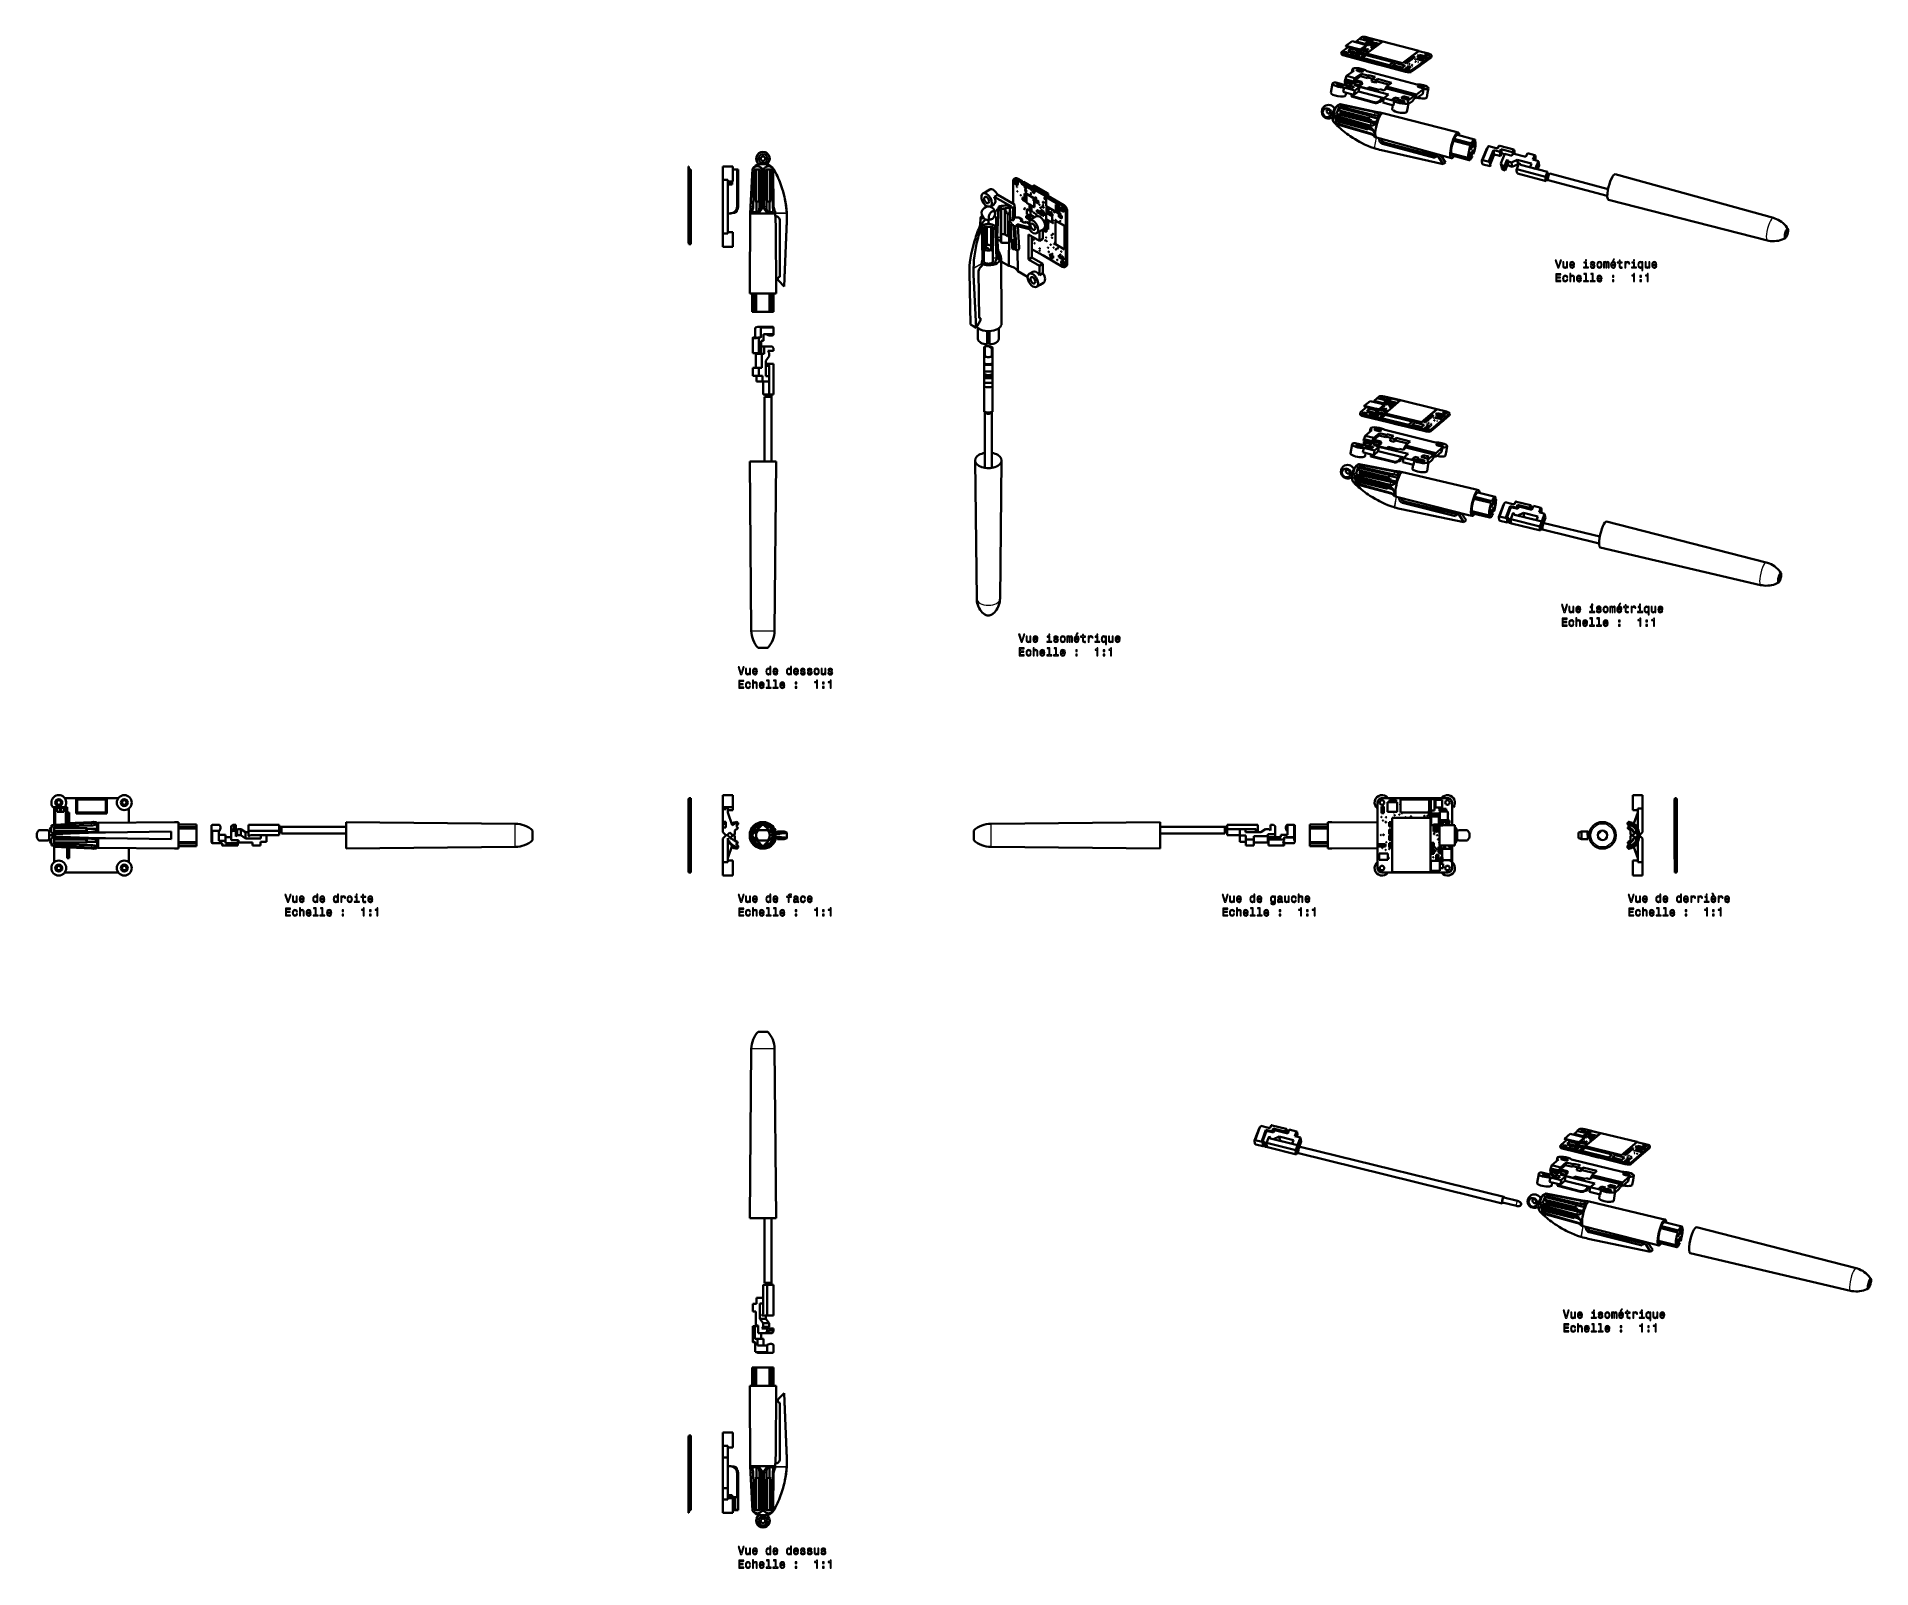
# Model space of a CAD drawing. Extents: x 284 to 1097, y 96 to 774.
import ezdxf

# ---------------------------------------------------------------- set-up
doc = ezdxf.new("R2010")
doc.units = 0

msp = doc.modelspace()

# ---------------------------------------------------------------- linework, layer by layer
at = {"color": 7, "lineweight": 35, "ltscale": 0.085469}
for p, q in [((866.61, 772.12), (863.85, 770.1)), ((872.98, 770.33), (870.22, 768.31)), ((870.23, 768.4), (872.99, 770.42))]:
    msp.add_line(p, q, dxfattribs=at)
at = {"color": 7, "lineweight": 35, "ltscale": 0.165058}
for p, q in [((872.99, 770.42), (866.61, 772.12)), ((863.85, 770.1), (870.23, 768.4))]:
    msp.add_line(p, q, dxfattribs=at)
at = {"color": 7, "lineweight": 35, "ltscale": 0.002398}
for p, q in [((868.44, 772.07), (868.42, 771.97)), ((873.99, 772.59), (873.98, 772.49)), ((874.92, 772.13), (874.9, 772.03)), ((865.03, 767.99), (865.01, 767.89)), ((865.27, 767.53), (865.26, 767.44)), ((865.52, 769.06), (865.51, 768.96)), ((867.75, 768.77), (867.74, 768.68)), ((868.08, 766.79), (868.06, 766.69)), ((868.35, 768.37), (868.34, 768.27)), ((868.39, 767.01), (868.37, 766.92)), ((868.75, 767.25), (868.73, 767.16)), ((868.82, 765.31), (868.81, 765.21)), ((869.31, 768.11), (869.29, 768.02)), ((869.33, 767.51), (869.31, 767.41)), ((869.46, 767.95), (869.45, 767.86)), ((869.58, 766.23), (869.56, 766.14)), ((870.23, 768.4), (870.22, 768.31)), ((870.32, 764.91), (870.31, 764.81)), ((871.55, 766.51), (871.54, 766.41)), ((871.86, 766.73), (871.85, 766.64)), ((871.87, 766.04), (871.85, 765.94)), ((872.4, 770.68), (872.38, 770.59)), ((872.41, 771.01), (872.39, 770.92)), ((872.57, 768.63), (872.55, 768.54)), ((872.98, 766.7), (872.96, 766.6)), ((872.99, 770.42), (872.98, 770.33)), ((873.65, 768.34), (873.63, 768.25)), ((874.26, 771.09), (874.24, 771)), ((874.3, 771.67), (874.28, 771.58)), ((874.69, 771.2), (874.67, 771.1)), ((874.92, 771.93), (874.9, 771.83)), ((875.09, 769.51), (875.07, 769.42)), ((875.64, 770.94), (875.62, 770.85)), ((875.93, 770.13), (875.91, 770.03)), ((876.04, 769.26), (876.02, 769.17)), ((876.26, 771.4), (876.24, 771.3)), ((876.66, 769.72), (876.65, 769.62)), ((876.88, 769.87), (876.86, 769.78)), ((877.5, 770.33), (877.48, 770.23)), ((878.6, 770.95), (878.58, 770.85)), ((879.97, 771.94), (879.95, 771.85)), ((891.65, 764.11), (891.64, 764.02)), ((892.61, 763.86), (892.59, 763.76)), ((892.66, 764.85), (892.64, 764.75)), ((893.23, 764.31), (893.21, 764.22)), ((893.61, 764.59), (893.6, 764.5)), ((894.24, 765.05), (894.22, 764.95)), ((895.3, 764.3), (895.28, 764.2)), ((896.22, 767.81), (896.2, 767.71)), ((899.06, 764.56), (899.05, 764.46)), ((899.92, 765.18), (899.9, 765.09)), ((883.03, 761.59), (883.01, 761.5)), ((884.73, 761.5), (884.72, 761.41)), ((884.77, 762.86), (884.76, 762.77)), ((884.86, 761.15), (884.85, 761.06)), ((887.67, 760.41), (887.65, 760.31)), ((887.98, 760.63), (887.96, 760.54)), ((888.75, 760.43), (888.73, 760.34)), ((888.9, 762.46), (888.88, 762.37)), ((890.05, 761.38), (890.03, 761.29)), ((890.8, 760.43), (890.78, 760.34)), ((890.83, 763.51), (890.81, 763.41)), ((891.41, 762.99), (891.4, 762.89)), ((891.75, 760.18), (891.74, 760.09)), ((891.78, 763.25), (891.76, 763.16)), ((892.4, 763.71), (892.39, 763.61)), ((898.1, 763.55), (898.09, 763.46)), ((898.41, 763.78), (898.4, 763.68))]:
    msp.add_line(p, q, dxfattribs=at)
at = {"color": 7, "lineweight": 35, "ltscale": 0.046945}
msp.add_line((869.96, 773.18), (868.44, 772.07), dxfattribs=at)
at = {"color": 7, "lineweight": 35, "ltscale": 0.102768}
for p, q in [((868.44, 772.07), (872.41, 771.01)), ((872.39, 770.92), (868.42, 771.97))]:
    msp.add_line(p, q, dxfattribs=at)
at = {"color": 7, "lineweight": 35, "ltscale": 0.002724}
msp.add_line((869.87, 773.11), (869.89, 773.22), dxfattribs=at)
at = {"color": 7, "lineweight": 35, "ltscale": 0.029106}
msp.add_line((870.83, 773.9), (869.89, 773.22), dxfattribs=at)
at = {"color": 7, "lineweight": 35, "ltscale": 0.012112}
msp.add_line((869.89, 773.22), (870.35, 773.09), dxfattribs=at)
at = {"color": 7, "lineweight": 35, "ltscale": 0.102769}
for p, q in [((873.93, 772.12), (869.96, 773.18)), ((949.28, 270.66), (948.59, 266.61))]:
    msp.add_line(p, q, dxfattribs=at)
at = {"color": 7, "lineweight": 35, "ltscale": 0.000768474}
msp.add_line((870.35, 773.09), (870.38, 773.08), dxfattribs=at)
at = {"color": 7, "lineweight": 35, "ltscale": 0.00052913}
msp.add_line((870.35, 773.07), (870.35, 773.09), dxfattribs=at)
at = {"color": 7, "lineweight": 35, "ltscale": 0.00050279}
msp.add_line((870.38, 773.06), (870.38, 773.08), dxfattribs=at)
at = {"color": 7, "lineweight": 35, "ltscale": 0.046944}
msp.add_line((872.41, 771.01), (873.93, 772.12), dxfattribs=at)
at = {"color": 7, "lineweight": 35, "ltscale": 0.226525}
for p, q in [((880.3, 772.04), (872.98, 766.7)), ((896.2, 767.71), (888.88, 762.37)), ((888.9, 762.46), (896.22, 767.81))]:
    msp.add_line(p, q, dxfattribs=at)
at = {"color": 7, "lineweight": 35, "ltscale": 0.004267}
for p, q in [((873.31, 773.85), (873.14, 773.89)), ((890.31, 758.56), (890.48, 758.52)), ((890.31, 758.56), (890.48, 758.52))]:
    msp.add_line(p, q, dxfattribs=at)
at = {"color": 7, "lineweight": 35, "ltscale": 0.179573}
msp.add_line((880.25, 772), (873.31, 773.85), dxfattribs=at)
at = {"color": 7, "lineweight": 35, "ltscale": 0.019256}
for p, q in [((873.97, 772.38), (873.35, 771.93)), ((874.3, 771.67), (874.92, 772.13)), ((868.98, 768.82), (868.35, 768.37)), ((869.31, 768.11), (869.93, 768.57)), ((875.31, 771.65), (874.69, 771.2)), ((875.64, 770.94), (876.26, 771.4)), ((876.04, 769.26), (876.66, 769.72)), ((893.21, 764.22), (892.59, 763.76)), ((892.39, 763.61), (891.76, 763.16))]:
    msp.add_line(p, q, dxfattribs=at)
at = {"color": 7, "lineweight": 35, "ltscale": 0.024632}
for p, q in [((874.92, 772.13), (873.97, 772.38)), ((869.29, 768.02), (868.34, 768.27)), ((868.35, 768.37), (869.31, 768.11)), ((869.93, 768.57), (868.98, 768.82)), ((870.71, 768.22), (871.66, 767.97)), ((872.57, 768.63), (871.62, 768.88)), ((871.79, 767.93), (872.74, 767.68)), ((873.33, 770.33), (872.38, 770.59)), ((872.4, 770.68), (873.35, 770.43)), ((873.43, 766.29), (872.47, 766.54)), ((873.65, 768.34), (872.7, 768.6)), ((874.26, 771.09), (873.31, 771.35)), ((873.35, 771.93), (874.3, 771.67)), ((875.62, 770.85), (874.67, 771.1)), ((874.69, 771.2), (875.64, 770.94)), ((876.02, 769.17), (875.07, 769.42)), ((875.09, 769.51), (876.04, 769.26)), ((876.26, 771.4), (875.31, 771.65)), ((876.86, 769.78), (875.91, 770.03)), ((875.93, 770.13), (876.88, 769.87)), ((877.5, 770.33), (876.55, 770.58)), ((892.4, 763.71), (891.45, 763.96)), ((892.59, 763.76), (891.64, 764.02)), ((891.65, 764.11), (892.61, 763.86)), ((893.23, 764.31), (892.28, 764.56)), ((892.66, 764.85), (893.61, 764.59)), ((894.24, 765.05), (893.28, 765.3)), ((890.77, 762.44), (889.82, 762.69)), ((889.84, 762.79), (890.79, 762.53)), ((891.41, 762.99), (890.46, 763.24)), ((891.74, 760.09), (890.78, 760.34)), ((890.8, 760.43), (891.75, 760.18)), ((891.76, 763.16), (890.81, 763.41)), ((890.83, 763.51), (891.78, 763.25))]:
    msp.add_line(p, q, dxfattribs=at)
at = {"color": 7, "lineweight": 35, "ltscale": 0.032563}
msp.add_line((875.24, 772.16), (873.98, 772.49), dxfattribs=at)
at = {"color": 7, "lineweight": 35, "ltscale": 0.018778}
for p, q in [((874.6, 773.03), (873.99, 772.59)), ((875.31, 772.24), (875.91, 772.68))]:
    msp.add_line(p, q, dxfattribs=at)
at = {"color": 7, "lineweight": 35, "ltscale": 0.033916}
for p, q in [((873.99, 772.59), (875.31, 772.24)), ((875.91, 772.68), (874.6, 773.03))]:
    msp.add_line(p, q, dxfattribs=at)
at = {"color": 7, "lineweight": 35, "ltscale": 0.019255}
for p, q in [((874.9, 772.03), (874.28, 771.58)), ((872.47, 766.54), (871.85, 766.09)), ((875.71, 769.97), (875.09, 769.51)), ((876.24, 771.3), (875.62, 770.85)), ((876.65, 769.62), (876.02, 769.17)), ((877.48, 770.23), (876.86, 769.78)), ((876.88, 769.87), (877.5, 770.33)), ((892.28, 764.56), (891.65, 764.11)), ((892.61, 763.86), (893.23, 764.31)), ((893.28, 765.3), (892.66, 764.85)), ((894.22, 764.95), (893.6, 764.5)), ((893.61, 764.59), (894.24, 765.05)), ((890.46, 763.24), (889.84, 762.79)), ((891.4, 762.89), (890.77, 762.44)), ((890.79, 762.53), (891.41, 762.99)), ((891.78, 763.25), (892.4, 763.71))]:
    msp.add_line(p, q, dxfattribs=at)
at = {"color": 7, "lineweight": 35, "ltscale": 0.04225}
msp.add_line((876.28, 772.92), (874.92, 771.93), dxfattribs=at)
at = {"color": 7, "lineweight": 35, "ltscale": 0.000864603}
msp.add_line((875.31, 772.24), (875.3, 772.2), dxfattribs=at)
at = {"color": 7, "lineweight": 35, "ltscale": 0.000866103}
msp.add_line((875.91, 772.68), (875.91, 772.65), dxfattribs=at)
at = {"color": 7, "lineweight": 35, "ltscale": 0.095252}
msp.add_line((879.97, 771.94), (876.28, 772.92), dxfattribs=at)
at = {"color": 7, "lineweight": 35, "ltscale": 0.411829}
for p, q in [((896.22, 767.81), (880.3, 772.04)), ((888.88, 762.37), (872.96, 766.6)), ((872.98, 766.7), (888.9, 762.46))]:
    msp.add_line(p, q, dxfattribs=at)
at = {"color": 7, "lineweight": 35, "ltscale": 0.019302}
for p, q in [((861.79, 766.59), (861.94, 767.35)), ((901.59, 764.93), (901.73, 765.69)), ((875.22, 762.57), (875.36, 763.33)), ((875.43, 762.52), (875.57, 763.28)), ((876.35, 762.28), (876.49, 763.03)), ((876.56, 762.22), (876.7, 762.98)), ((877.47, 761.98), (877.61, 762.74)), ((878.03, 761.83), (878.17, 762.59)), ((878.24, 761.77), (878.38, 762.53)), ((890.48, 758.52), (890.62, 759.28)), ((896.65, 761.32), (896.79, 762.08)), ((896.76, 761.4), (896.9, 762.16)), ((897.01, 761.59), (897.15, 762.35)), ((897.12, 761.67), (897.27, 762.43)), ((897.31, 761.8), (897.45, 762.56)), ((897.56, 761.99), (897.7, 762.74)), ((897.67, 762.07), (897.81, 762.83))]:
    msp.add_line(p, q, dxfattribs=at)
at = {"color": 7, "lineweight": 35, "ltscale": 0.093404}
msp.add_line((865.05, 769.68), (862.03, 767.48), dxfattribs=at)
at = {"color": 7, "lineweight": 13, "ltscale": 0.019302}
msp.add_line((863.15, 765.78), (863.29, 766.54), dxfattribs=at)
at = {"color": 7, "lineweight": 35, "ltscale": 0.29766}
msp.add_line((863.15, 765.78), (874.66, 762.72), dxfattribs=at)
msp.add_line((863.15, 765.78), (874.66, 762.72), dxfattribs=at)
at = {"color": 7, "lineweight": 35, "ltscale": 0.297661}
for p, q in [((863.29, 766.54), (874.8, 763.48)), ((878.8, 761.62), (890.31, 758.56)), ((878.8, 761.62), (890.31, 758.56)), ((878.95, 762.38), (890.45, 759.32))]:
    msp.add_line(p, q, dxfattribs=at)
at = {"color": 7, "lineweight": 35, "ltscale": 0.002397}
for p, q in [((863.85, 770.1), (863.84, 770.01)), ((865.74, 766.24), (865.72, 766.15)), ((868.57, 765.49), (868.55, 765.4)), ((871.16, 764.75), (871.15, 764.65)), ((872.61, 766.63), (872.6, 766.54)), ((873.35, 770.43), (873.33, 770.33)), ((873.43, 766.29), (873.41, 766.2)), ((873.77, 767.48), (873.75, 767.38)), ((895.56, 765.49), (895.55, 765.39)), ((889.84, 762.79), (889.82, 762.69)), ((890.79, 762.53), (890.77, 762.44)), ((892.66, 760.85), (892.65, 760.75))]:
    msp.add_line(p, q, dxfattribs=at)
at = {"color": 7, "lineweight": 35, "ltscale": 0.12834}
msp.add_line((868.8, 768.69), (863.84, 770.01), dxfattribs=at)
at = {"color": 7, "lineweight": 35, "ltscale": 0.014193}
msp.add_line((865.56, 767.74), (865.01, 767.89), dxfattribs=at)
at = {"color": 7, "lineweight": 35, "ltscale": 0.03568}
for p, q in [((866.18, 768.83), (865.03, 767.99)), ((868.31, 767.11), (869.46, 767.95)), ((872.61, 766.63), (873.77, 767.48))]:
    msp.add_line(p, q, dxfattribs=at)
at = {"color": 7, "lineweight": 35, "ltscale": 0.084865}
for p, q in [((865.03, 767.99), (868.31, 767.11)), ((869.46, 767.95), (866.18, 768.83)), ((869.33, 767.51), (872.61, 766.63))]:
    msp.add_line(p, q, dxfattribs=at)
at = {"color": 7, "lineweight": 35, "ltscale": 0.072597}
for p, q in [((868.06, 766.69), (865.26, 767.44)), ((871.86, 766.73), (869.06, 767.48)), ((898.09, 763.46), (895.28, 764.2)), ((898.41, 763.78), (895.61, 764.52)), ((887.65, 760.31), (884.85, 761.06)), ((887.98, 760.63), (885.17, 761.38))]:
    msp.add_line(p, q, dxfattribs=at)
at = {"color": 7, "lineweight": 35, "ltscale": 0.009546}
for p, q in [((865.58, 767.76), (865.27, 767.53)), ((868.08, 766.79), (868.39, 767.01)), ((871.85, 766.64), (871.54, 766.41)), ((871.55, 766.51), (871.86, 766.73)), ((887.67, 760.41), (887.98, 760.63)), ((898.1, 763.55), (898.41, 763.78))]:
    msp.add_line(p, q, dxfattribs=at)
at = {"color": 7, "lineweight": 35, "ltscale": 0.072599}
for p, q in [((865.27, 767.53), (868.08, 766.79)), ((868.39, 767.01), (865.58, 767.76)), ((871.54, 766.41), (868.73, 767.16)), ((868.75, 767.25), (871.55, 766.51)), ((895.3, 764.3), (898.1, 763.55)), ((884.86, 761.15), (887.67, 760.41))]:
    msp.add_line(p, q, dxfattribs=at)
at = {"color": 7, "lineweight": 35, "ltscale": 0.016387}
msp.add_line((866.14, 768.79), (865.51, 768.96), dxfattribs=at)
at = {"color": 7, "lineweight": 35, "ltscale": 0.009545}
msp.add_line((865.83, 769.28), (865.52, 769.06), dxfattribs=at)
at = {"color": 7, "lineweight": 35, "ltscale": 0.04968}
msp.add_line((865.52, 769.06), (867.44, 768.55), dxfattribs=at)
at = {"color": 7, "lineweight": 35, "ltscale": 0.073063}
for p, q in [((868.55, 765.4), (865.72, 766.15)), ((865.74, 766.24), (868.57, 765.49))]:
    msp.add_line(p, q, dxfattribs=at)
at = {"color": 7, "lineweight": 35, "ltscale": 0.031434}
msp.add_line((866.76, 766.98), (865.74, 766.24), dxfattribs=at)
at = {"color": 7, "lineweight": 35, "ltscale": 0.049681}
msp.add_line((867.75, 768.77), (865.83, 769.28), dxfattribs=at)
at = {"color": 7, "lineweight": 35, "ltscale": 0.073064}
msp.add_line((869.58, 766.23), (866.76, 766.98), dxfattribs=at)
at = {"color": 7, "lineweight": 35, "ltscale": 0.001328}
msp.add_line((867.44, 768.55), (867.43, 768.49), dxfattribs=at)
at = {"color": 7, "lineweight": 35, "ltscale": 0.009548}
for p, q in [((867.44, 768.55), (867.75, 768.77)), ((868.37, 766.92), (868.06, 766.69)), ((887.96, 760.54), (887.65, 760.31)), ((898.4, 763.68), (898.09, 763.46))]:
    msp.add_line(p, q, dxfattribs=at)
at = {"color": 7, "lineweight": 35, "ltscale": 0.008175}
msp.add_line((867.74, 768.68), (867.47, 768.48), dxfattribs=at)
at = {"color": 7, "lineweight": 35, "ltscale": 0.006767}
msp.add_line((868.13, 771.93), (867.91, 771.77), dxfattribs=at)
at = {"color": 7, "lineweight": 35, "ltscale": 0.012113}
msp.add_line((868.59, 771.81), (868.13, 771.93), dxfattribs=at)
at = {"color": 7, "lineweight": 35, "ltscale": 0.001914}
msp.add_line((868.31, 767.11), (868.3, 767.04), dxfattribs=at)
at = {"color": 7, "lineweight": 35, "ltscale": 0.035058}
msp.add_line((869.45, 767.86), (868.31, 767.03), dxfattribs=at)
at = {"color": 7, "lineweight": 35, "ltscale": 0.031433}
msp.add_line((869.56, 766.14), (868.55, 765.4), dxfattribs=at)
at = {"color": 7, "lineweight": 35, "ltscale": 0.031435}
msp.add_line((868.57, 765.49), (869.58, 766.23), dxfattribs=at)
at = {"color": 7, "lineweight": 35, "ltscale": 0.009547}
for p, q in [((869.06, 767.48), (868.75, 767.25)), ((895.61, 764.52), (895.3, 764.3)), ((885.17, 761.38), (884.86, 761.15))]:
    msp.add_line(p, q, dxfattribs=at)
at = {"color": 7, "lineweight": 35, "ltscale": 0.038838}
for p, q in [((870.31, 764.81), (868.81, 765.21)), ((871.87, 766.04), (870.37, 766.44))]:
    msp.add_line(p, q, dxfattribs=at)
at = {"color": 7, "lineweight": 35, "ltscale": 0.047883}
for p, q in [((870.37, 766.44), (868.82, 765.31)), ((871.85, 765.94), (870.31, 764.81))]:
    msp.add_line(p, q, dxfattribs=at)
at = {"color": 7, "lineweight": 35, "ltscale": 0.038839}
msp.add_line((868.82, 765.31), (870.32, 764.91), dxfattribs=at)
at = {"color": 7, "lineweight": 35, "ltscale": 0.000200263}
for p, q in [((869, 771.54), (869, 771.55)), ((871.07, 771.1), (871.06, 771.09)), ((871.56, 770.98), (871.56, 770.99)), ((871.75, 770.95), (871.75, 770.94)), ((871.78, 765.37), (871.79, 765.37)), ((872.53, 769.06), (872.53, 769.07)), ((872.82, 769.54), (872.82, 769.54)), ((873.13, 764.12), (873.12, 764.11)), ((873.38, 771.39), (873.38, 771.38)), ((873.85, 763.91), (873.85, 763.92)), ((874.05, 763.87), (874.04, 763.87)), ((877.24, 770.76), (877.24, 770.75)), ((881.02, 764.28), (881.02, 764.28)), ((895.58, 765.95), (895.59, 765.96)), ((895.83, 764.83), (895.84, 764.84)), ((896.96, 764.26), (896.97, 764.26)), ((874.52, 763.75), (874.51, 763.74)), ((875.27, 763.53), (875.27, 763.54)), ((875.74, 763.41), (875.74, 763.41)), ((875.94, 763.37), (875.93, 763.36)), ((876.21, 763.28), (876.22, 763.29)), ((876.41, 763.24), (876.4, 763.24)), ((877.16, 763.03), (877.16, 763.04)), ((877.35, 762.99), (877.35, 762.99)), ((877.63, 762.9), (877.64, 762.91)), ((878.3, 762.74), (878.3, 762.73)), ((879.05, 762.53), (879.05, 762.53)), ((879.25, 762.49), (879.24, 762.48)), ((879.52, 762.4), (879.53, 762.41)), ((893.01, 761.65), (893.02, 761.66)), ((895.8, 762.85), (895.8, 762.85))]:
    msp.add_line(p, q, dxfattribs=at)
at = {"color": 7, "lineweight": 35, "ltscale": 0.000296213}
msp.add_line((869.04, 771.81), (869.03, 771.8), dxfattribs=at)
at = {"color": 7, "lineweight": 35, "ltscale": 0.00020115}
for p, q in [((869.2, 771.5), (869.19, 771.5)), ((872.61, 769.98), (872.61, 769.98)), ((872.62, 769.58), (872.63, 769.59)), ((872.72, 769.03), (872.72, 769.02)), ((872.8, 769.94), (872.8, 769.94)), ((872.93, 764.15), (872.94, 764.16)), ((873.18, 771.43), (873.19, 771.43)), ((873.93, 766.09), (873.93, 766.1)), ((875.18, 765.79), (875.18, 765.8)), ((875.37, 765.75), (875.37, 765.75)), ((874.79, 763.66), (874.8, 763.66)), ((874.99, 763.62), (874.99, 763.61)), ((876.88, 763.12), (876.88, 763.11)), ((878.1, 762.78), (878.11, 762.78)), ((878.77, 762.62), (878.77, 762.61)), ((891.25, 761.67), (891.25, 761.68))]:
    msp.add_line(p, q, dxfattribs=at)
at = {"color": 7, "lineweight": 35, "ltscale": 0.016747}
msp.add_line((869.83, 768.41), (869.29, 768.02), dxfattribs=at)
at = {"color": 7, "lineweight": 35, "ltscale": 0.084867}
for p, q in [((872.6, 766.54), (869.31, 767.41)), ((873.77, 767.48), (870.48, 768.35))]:
    msp.add_line(p, q, dxfattribs=at)
at = {"color": 7, "lineweight": 35, "ltscale": 0.035679}
for p, q in [((870.48, 768.35), (869.33, 767.51)), ((873.75, 767.38), (872.6, 766.54))]:
    msp.add_line(p, q, dxfattribs=at)
at = {"color": 7, "lineweight": 35, "ltscale": 0.009972}
msp.add_line((870.22, 768.31), (869.83, 768.41), dxfattribs=at)
at = {"color": 7, "lineweight": 35, "ltscale": 0.047882}
msp.add_line((870.32, 764.91), (871.87, 766.04), dxfattribs=at)
at = {"color": 7, "lineweight": 35, "ltscale": 0.028137}
for p, q in [((871.62, 768.88), (870.71, 768.22)), ((872.7, 768.6), (871.79, 767.93)), ((873.31, 771.35), (872.4, 770.68)), ((872.74, 767.68), (873.65, 768.34)), ((873.35, 770.43), (874.26, 771.09)), ((892.65, 760.75), (891.74, 760.09))]:
    msp.add_line(p, q, dxfattribs=at)
at = {"color": 7, "lineweight": 35, "ltscale": 0.000201508}
for p, q in [((870.87, 771.13), (870.87, 771.14)), ((874.12, 766.06), (874.12, 766.05)), ((877.04, 770.79), (877.05, 770.8)), ((880.82, 764.32), (880.83, 764.33)), ((894.21, 765.14), (894.22, 765.15)), ((894.52, 764.15), (894.53, 764.16)), ((874.32, 763.78), (874.33, 763.79)), ((877.83, 762.87), (877.82, 762.86)), ((879.72, 762.36), (879.71, 762.36)), ((883.22, 763.83), (883.23, 763.84)), ((893.18, 761.12), (893.19, 761.13))]:
    msp.add_line(p, q, dxfattribs=at)
at = {"color": 7, "lineweight": 35, "ltscale": 0.307028}
msp.add_line((883.01, 761.5), (871.15, 764.65), dxfattribs=at)
at = {"color": 7, "lineweight": 35, "ltscale": 0.053883}
msp.add_line((872.9, 766.02), (871.16, 764.75), dxfattribs=at)
at = {"color": 7, "lineweight": 35, "ltscale": 0.307029}
for p, q in [((871.16, 764.75), (883.03, 761.59)), ((884.77, 762.86), (872.9, 766.02))]:
    msp.add_line(p, q, dxfattribs=at)
at = {"color": 7, "lineweight": 35, "ltscale": 0.028136}
for p, q in [((871.66, 767.97), (872.57, 768.63)), ((874.24, 771), (873.33, 770.33)), ((891.75, 760.18), (892.66, 760.85))]:
    msp.add_line(p, q, dxfattribs=at)
at = {"color": 7, "lineweight": 35, "ltscale": 0.022915}
for p, q in [((872.55, 768.54), (871.81, 767.99)), ((873.63, 768.25), (872.89, 767.71))]:
    msp.add_line(p, q, dxfattribs=at)
at = {"color": 7, "lineweight": 35, "ltscale": 0.001132}
msp.add_line((871.85, 766.09), (871.84, 766.04), dxfattribs=at)
at = {"color": 7, "lineweight": 35, "ltscale": 0.024634}
for p, q in [((871.85, 766.09), (872.8, 765.84)), ((876.66, 769.72), (875.71, 769.97)), ((893.6, 764.5), (892.64, 764.75)), ((892.66, 760.85), (891.71, 761.1))]:
    msp.add_line(p, q, dxfattribs=at)
at = {"color": 7, "lineweight": 35, "ltscale": 0.018904}
msp.add_line((872.59, 765.79), (871.86, 765.99), dxfattribs=at)
at = {"color": 7, "lineweight": 35, "ltscale": 0.036096}
msp.add_line((873.56, 771.77), (872.39, 770.92), dxfattribs=at)
at = {"color": 7, "lineweight": 35, "ltscale": 0.019254}
for p, q in [((872.8, 765.84), (873.43, 766.29)), ((876.55, 770.58), (875.93, 770.13)), ((891.45, 763.96), (890.83, 763.51))]:
    msp.add_line(p, q, dxfattribs=at)
at = {"color": 7, "lineweight": 35, "ltscale": 0.009614}
msp.add_line((873.41, 766.2), (873.1, 765.97), dxfattribs=at)
at = {"color": 7, "lineweight": 35, "ltscale": 0.018647}
msp.add_line((874.28, 771.58), (873.56, 771.77), dxfattribs=at)
at = {"color": 7, "lineweight": 35, "ltscale": 0.095253}
msp.add_line((878.58, 770.85), (874.9, 771.83), dxfattribs=at)
at = {"color": 7, "lineweight": 35, "ltscale": 0.095254}
msp.add_line((874.92, 771.93), (878.6, 770.95), dxfattribs=at)
at = {"color": 7, "lineweight": 35, "ltscale": 0.042251}
msp.add_line((879.95, 771.85), (878.58, 770.85), dxfattribs=at)
at = {"color": 7, "lineweight": 35, "ltscale": 0.042249}
msp.add_line((878.6, 770.95), (879.97, 771.94), dxfattribs=at)
at = {"color": 7, "lineweight": 35, "ltscale": 0.090565}
msp.add_line((899.05, 764.46), (895.55, 765.39), dxfattribs=at)
at = {"color": 7, "lineweight": 35, "ltscale": 0.026543}
for p, q in [((896.42, 766.11), (895.56, 765.49)), ((899.9, 765.09), (899.05, 764.46)), ((899.06, 764.56), (899.92, 765.18))]:
    msp.add_line(p, q, dxfattribs=at)
at = {"color": 7, "lineweight": 35, "ltscale": 0.090566}
for p, q in [((895.56, 765.49), (899.06, 764.56)), ((899.92, 765.18), (896.42, 766.11))]:
    msp.add_line(p, q, dxfattribs=at)
at = {"color": 7, "lineweight": 35, "ltscale": 0.11009}
msp.add_line((900.46, 766.63), (896.21, 767.76), dxfattribs=at)
at = {"color": 7, "lineweight": 35, "ltscale": 0.119118}
msp.add_line((897.74, 762.12), (901.59, 764.93), dxfattribs=at)
msp.add_line((897.74, 762.12), (901.59, 764.93), dxfattribs=at)
at = {"color": 7, "lineweight": 35, "ltscale": 0.119117}
msp.add_line((897.88, 762.88), (901.73, 765.69), dxfattribs=at)
at = {"color": 7, "lineweight": 35, "ltscale": 0.001527}
msp.add_line((901.59, 764.93), (901.63, 764.97), dxfattribs=at)
msp.add_line((901.59, 764.93), (901.63, 764.97), dxfattribs=at)
at = {"color": 7, "lineweight": 35, "ltscale": 0.019304}
for p, q in [((901.63, 764.97), (901.78, 765.73)), ((901.68, 765.06), (901.82, 765.82)), ((874.66, 762.72), (874.8, 763.48)), ((874.87, 762.67), (875.01, 763.43)), ((875.78, 762.42), (875.93, 763.18)), ((875.99, 762.37), (876.14, 763.13)), ((876.91, 762.13), (877.05, 762.88)), ((877.12, 762.07), (877.26, 762.83)), ((877.68, 761.92), (877.82, 762.68)), ((878.59, 761.68), (878.73, 762.44)), ((878.8, 761.62), (878.95, 762.38)), ((890.31, 758.56), (890.45, 759.32)), ((896.58, 761.27), (896.72, 762.03)), ((896.83, 761.45), (896.97, 762.21)), ((896.94, 761.54), (897.08, 762.3)), ((897.19, 761.72), (897.33, 762.48)), ((897.38, 761.85), (897.52, 762.61)), ((897.49, 761.94), (897.63, 762.7)), ((897.74, 762.12), (897.88, 762.88))]:
    msp.add_line(p, q, dxfattribs=at)
at = {"color": 7, "lineweight": 35, "ltscale": 0.001528}
msp.add_line((901.73, 765.69), (901.78, 765.73), dxfattribs=at)
at = {"color": 7, "lineweight": 35, "ltscale": 0.035008}
msp.add_line((863.66, 755.46), (864.19, 756.75), dxfattribs=at)
at = {"color": 7, "lineweight": 35, "ltscale": 0.098365}
msp.add_line((867.37, 759.07), (864.19, 756.75), dxfattribs=at)
at = {"color": 7, "lineweight": 35, "ltscale": 0.09569}
for p, q in [((864.19, 756.75), (867.89, 755.77)), ((863.55, 755.31), (867.25, 754.33))]:
    msp.add_line(p, q, dxfattribs=at)
at = {"color": 7, "lineweight": 35, "ltscale": 0.032641}
msp.add_line((866.55, 758.48), (866.79, 759.76), dxfattribs=at)
at = {"color": 7, "lineweight": 35, "ltscale": 0.096089}
msp.add_line((867.28, 754.34), (870.38, 756.61), dxfattribs=at)
at = {"color": 7, "lineweight": 35, "ltscale": 0.035007}
for p, q in [((867.36, 754.47), (867.89, 755.77)), ((881.25, 750.78), (881.79, 752.07)), ((895.09, 748.54), (894.56, 747.24))]:
    msp.add_line(p, q, dxfattribs=at)
at = {"color": 7, "lineweight": 35, "ltscale": 0.083655}
msp.add_line((867.89, 755.77), (870.59, 757.74), dxfattribs=at)
at = {"color": 7, "lineweight": 35, "ltscale": 0.028774}
for p, q in [((870.59, 757.74), (870.38, 756.61)), ((873.65, 756.93), (873.44, 755.8)), ((870.35, 753.64), (870.14, 752.51)), ((877.23, 754.94), (877.02, 753.81)), ((877.89, 755.42), (877.68, 754.29)), ((885.62, 747.17), (885.41, 746.04))]:
    msp.add_line(p, q, dxfattribs=at)
at = {"color": 7, "lineweight": 35, "ltscale": 0.079012}
msp.add_line((870.38, 756.61), (873.44, 755.8), dxfattribs=at)
at = {"color": 7, "lineweight": 35, "ltscale": 0.079014}
msp.add_line((870.59, 757.74), (873.65, 756.93), dxfattribs=at)
at = {"color": 7, "lineweight": 35}
for p, q in [((873.1, 758.94), (895.34, 753.03)), ((880.3, 740.32), (912.02, 732.18)), ((877.42, 729.5), (909, 720.81)), ((879.58, 723.89), (906.93, 717.64)), ((903.3, 720.44), (880.11, 726.72)), ((904.02, 721.27), (880.9, 727.3)), ((587.97, 710.71), (587.97, 686.96)), ((590.07, 710.71), (590.07, 686.96)), ((979.64, 703.66), (953.46, 710.62)), ((980, 706.67), (954.23, 713.52)), ((1053.21, 693.88), (983.21, 713.25)), ((1050.57, 683.93), (980.19, 701.89)), ((600.07, 695.88), (599.79, 662.08)), ((613.21, 667.82), (613.21, 692.71)), ((616.21, 692.71), (615.04, 663.58)), ((611.33, 688.66), (611.55, 662.08)), ((711.12, 676.19), (711.4, 648.59)), ((697.14, 669.81), (697.65, 646.69)), ((698.99, 668.74), (700.13, 645.26)), ((701.38, 649.49), (701.11, 669.97)), ((606.41, 586.07), (606.41, 614.66)), ((609.41, 586.07), (609.41, 614.66)), ((704.02, 583.23), (704.02, 607.91)), ((707.02, 583.23), (707.02, 607.91)), ((881.1, 599.99), (903.56, 594.47)), ((600.52, 511.12), (599.79, 586.07)), ((610.82, 511.12), (611.55, 586.07)), ((700.37, 525.29), (699.64, 586.49)), ((710.67, 525.29), (711.4, 586.49)), ((888.94, 581.33), (920.96, 573.76)), ((886.27, 570.45), (918.16, 562.34)), ((888.54, 564.91), (916.15, 559.14)), ((912.45, 561.87), (889.02, 567.73)), ((913.15, 562.74), (889.76, 568.36)), ((976.03, 549.74), (951.01, 555.88)), ((976.36, 552.75), (951.73, 558.79)), ((1050.04, 541.32), (979.34, 559.43)), ((1047.58, 531.32), (976.54, 548.01)), ((573.66, 414.9), (573.66, 435)), ((573.66, 414.9), (573.66, 435)), ((311.23, 426.1), (345.03, 426.38)), ((421.04, 424.25), (392.45, 424.25)), ((495.99, 425.65), (421.04, 426.38)), ((706.68, 425.65), (781.63, 426.38)), ((781.63, 424.25), (810.23, 424.25)), ((877.89, 426.21), (857.64, 426.38)), ((884.39, 428.29), (884.39, 404.17)), ((901.39, 404.17), (901.39, 428.29)), ((311.23, 414.9), (345.03, 414.62)), ((314.4, 421.81), (343.53, 422.25)), ((314.4, 419.19), (343.53, 418.75)), ((421.04, 421.25), (392.45, 421.25)), ((495.99, 415.35), (421.04, 414.62)), ((706.68, 415.35), (781.63, 414.62)), ((781.63, 421.25), (810.23, 421.25)), ((877.89, 414.79), (857.64, 414.62)), ((296.41, 404), (320.16, 404)), ((600.52, 325.94), (599.79, 250.99)), ((610.82, 325.94), (611.55, 250.99)), ((933.15, 257.54), (842.85, 279.71)), ((933.86, 260.45), (843.56, 282.62)), ((963.79, 276.96), (986.25, 271.45)), ((971.63, 258.31), (1003.65, 250.73)), ((606.41, 250.99), (606.41, 222.4)), ((609.41, 250.99), (609.41, 222.4)), ((968.96, 247.43), (1000.85, 239.31)), ((995.14, 238.84), (971.71, 244.71)), ((995.84, 239.71), (972.45, 245.34)), ((1089.85, 228.82), (1019.15, 246.93)), ((971.23, 241.88), (998.84, 236.12)), ((1087.39, 218.82), (1016.35, 235.51)), ((600.07, 141.18), (599.79, 174.98)), ((611.33, 148.4), (611.55, 174.98)), ((616.21, 144.35), (615.04, 173.48)), ((613.21, 169.24), (613.21, 144.35))]:
    msp.add_line(p, q, dxfattribs=at)
at = {"color": 7, "lineweight": 35, "ltscale": 0.00892}
msp.add_line((873.44, 755.8), (873.72, 756.01), dxfattribs=at)
at = {"color": 7, "lineweight": 35, "ltscale": 0.008919}
msp.add_line((873.65, 756.93), (873.93, 757.14), dxfattribs=at)
at = {"color": 7, "lineweight": 35, "ltscale": 0.028776}
for p, q in [((873.93, 757.14), (873.72, 756.01)), ((875.45, 755.41), (875.24, 754.28))]:
    msp.add_line(p, q, dxfattribs=at)
at = {"color": 7, "lineweight": 35, "ltscale": 0.048219}
for p, q in [((873.72, 756.01), (875.59, 755.51)), ((931.12, 723.4), (929.25, 723.9))]:
    msp.add_line(p, q, dxfattribs=at)
at = {"color": 7, "lineweight": 35, "ltscale": 0.073606}
msp.add_line((873.93, 757.14), (876.78, 756.38), dxfattribs=at)
at = {"color": 7, "lineweight": 35, "ltscale": 0.009071}
for p, q in [((874.87, 762.67), (875.22, 762.57)), ((874.87, 762.67), (875.22, 762.57)), ((875.01, 763.43), (875.36, 763.33)), ((875.43, 762.52), (875.78, 762.42)), ((875.43, 762.52), (875.78, 762.42)), ((875.57, 763.28), (875.93, 763.18)), ((875.99, 762.37), (876.35, 762.28)), ((875.99, 762.37), (876.35, 762.28)), ((876.14, 763.13), (876.49, 763.03)), ((876.56, 762.22), (876.91, 762.13)), ((876.56, 762.22), (876.91, 762.13)), ((876.7, 762.98), (877.05, 762.88)), ((877.12, 762.07), (877.47, 761.98)), ((877.12, 762.07), (877.47, 761.98)), ((877.26, 762.83), (877.61, 762.74)), ((877.68, 761.92), (878.03, 761.83)), ((877.68, 761.92), (878.03, 761.83)), ((877.82, 762.68), (878.17, 762.59)), ((878.24, 761.77), (878.59, 761.68)), ((878.24, 761.77), (878.59, 761.68)), ((878.38, 762.53), (878.73, 762.44))]:
    msp.add_line(p, q, dxfattribs=at)
at = {"color": 7, "lineweight": 35, "ltscale": 0.041217}
msp.add_line((876.78, 756.38), (875.45, 755.41), dxfattribs=at)
at = {"color": 7, "lineweight": 35, "ltscale": 0.00020239}
for p, q in [((875.46, 763.5), (875.46, 763.49)), ((876.69, 763.15), (876.69, 763.16)), ((878.58, 762.65), (878.58, 762.66))]:
    msp.add_line(p, q, dxfattribs=at)
at = {"color": 7, "lineweight": 35, "ltscale": 0.053882}
for p, q in [((884.76, 762.77), (883.01, 761.5)), ((883.03, 761.59), (884.77, 762.86))]:
    msp.add_line(p, q, dxfattribs=at)
at = {"color": 7, "lineweight": 35, "ltscale": 0.009358}
msp.add_line((885.08, 761.31), (884.72, 761.41), dxfattribs=at)
at = {"color": 7, "lineweight": 35, "ltscale": 0.04024}
for p, q in [((886.03, 762.45), (884.73, 761.5)), ((890.03, 761.29), (888.73, 760.34)), ((888.75, 760.43), (890.05, 761.38))]:
    msp.add_line(p, q, dxfattribs=at)
at = {"color": 7, "lineweight": 35, "ltscale": 0.103829}
for p, q in [((884.73, 761.5), (888.75, 760.43)), ((890.05, 761.38), (886.03, 762.45))]:
    msp.add_line(p, q, dxfattribs=at)
at = {"color": 7, "lineweight": 35, "ltscale": 0.019851}
msp.add_line((888.73, 760.34), (887.96, 760.54), dxfattribs=at)
at = {"color": 7, "lineweight": 35, "ltscale": 0.004268}
msp.add_line((890.45, 759.32), (890.62, 759.28), dxfattribs=at)
at = {"color": 7, "lineweight": 35, "ltscale": 0.028135}
msp.add_line((891.71, 761.1), (890.8, 760.43), dxfattribs=at)
at = {"color": 7, "lineweight": 35, "ltscale": 0.11724}
for p, q in [((892.79, 758.51), (896.58, 761.27)), ((892.79, 758.51), (896.58, 761.27)), ((892.93, 759.27), (896.72, 762.03))]:
    msp.add_line(p, q, dxfattribs=at)
at = {"color": 7, "lineweight": 13, "ltscale": 0.019304}
msp.add_line((892.79, 758.51), (892.93, 759.27), dxfattribs=at)
at = {"color": 7, "lineweight": 35, "ltscale": 0.003515}
for p, q in [((896.65, 761.32), (896.76, 761.4)), ((896.65, 761.32), (896.76, 761.4)), ((896.79, 762.08), (896.9, 762.16)), ((896.83, 761.45), (896.94, 761.54)), ((896.83, 761.45), (896.94, 761.54)), ((896.97, 762.21), (897.08, 762.3)), ((897.01, 761.59), (897.12, 761.67)), ((897.01, 761.59), (897.12, 761.67)), ((897.15, 762.35), (897.27, 762.43)), ((897.33, 762.48), (897.45, 762.56)), ((897.38, 761.85), (897.49, 761.94)), ((897.38, 761.85), (897.49, 761.94)), ((897.52, 762.61), (897.63, 762.7)), ((897.56, 761.99), (897.67, 762.07)), ((897.56, 761.99), (897.67, 762.07)), ((897.7, 762.74), (897.81, 762.83))]:
    msp.add_line(p, q, dxfattribs=at)
at = {"color": 7, "lineweight": 35, "ltscale": 0.000277433}
for p, q in [((896.7, 762.06), (896.71, 762.07)), ((896.89, 762.2), (896.89, 762.2)), ((897.25, 762.46), (897.26, 762.47)), ((897.43, 762.6), (897.44, 762.6)), ((897.8, 762.86), (897.8, 762.87))]:
    msp.add_line(p, q, dxfattribs=at)
at = {"color": 7, "lineweight": 35, "ltscale": 0.000346253}
for p, q in [((896.7, 762.05), (896.7, 762.06)), ((896.88, 762.18), (896.89, 762.2)), ((897.06, 762.32), (897.07, 762.33)), ((897.25, 762.45), (897.25, 762.46)), ((897.61, 762.72), (897.61, 762.73)), ((897.79, 762.85), (897.8, 762.86))]:
    msp.add_line(p, q, dxfattribs=at)
at = {"color": 7, "lineweight": 35, "ltscale": 0.000749685}
for p, q in [((896.71, 762.04), (896.71, 762.07)), ((896.89, 762.17), (896.89, 762.2)), ((897.07, 762.31), (897.08, 762.34)), ((897.25, 762.44), (897.26, 762.47)), ((897.43, 762.57), (897.44, 762.6)), ((897.62, 762.71), (897.62, 762.74)), ((897.8, 762.84), (897.8, 762.87))]:
    msp.add_line(p, q, dxfattribs=at)
at = {"color": 7, "lineweight": 35, "ltscale": 0.000278334}
for p, q in [((897.07, 762.33), (897.08, 762.34)), ((897.61, 762.73), (897.62, 762.74))]:
    msp.add_line(p, q, dxfattribs=at)
at = {"color": 7, "lineweight": 35, "ltscale": 0.003516}
msp.add_line((897.19, 761.72), (897.31, 761.8), dxfattribs=at)
msp.add_line((897.19, 761.72), (897.31, 761.8), dxfattribs=at)
at = {"color": 7, "lineweight": 35, "ltscale": 0.000347753}
msp.add_line((897.43, 762.58), (897.43, 762.6), dxfattribs=at)
at = {"color": 7, "lineweight": 35, "ltscale": 0.10311}
msp.add_line((858, 753.34), (857.24, 749.28), dxfattribs=at)
at = {"color": 7, "lineweight": 35, "ltscale": 0.151384}
msp.add_line((859.44, 753.83), (865.29, 752.28), dxfattribs=at)
at = {"color": 7, "lineweight": 35, "ltscale": 0.050355}
for p, q in [((863.09, 751.64), (862.72, 749.66)), ((869.9, 751.91), (869.53, 749.93)), ((900.07, 749.35), (900.44, 751.33)), ((880.61, 746.98), (880.24, 745)), ((885.33, 745.72), (884.96, 743.74))]:
    msp.add_line(p, q, dxfattribs=at)
at = {"color": 7, "lineweight": 35, "ltscale": 0.009369}
msp.add_line((862.72, 749.66), (863.08, 749.56), dxfattribs=at)
at = {"color": 7, "lineweight": 35, "ltscale": 0.112559}
msp.add_line((863.08, 749.56), (867.44, 748.4), dxfattribs=at)
at = {"color": 7, "lineweight": 35, "ltscale": 0.121928}
msp.add_line((863.09, 751.64), (867.81, 750.38), dxfattribs=at)
at = {"color": 7, "lineweight": 35, "ltscale": 0.021581}
msp.add_line((863.55, 755.31), (863.4, 754.46), dxfattribs=at)
at = {"color": 7, "lineweight": 35, "ltscale": 0.092763}
msp.add_line((863.4, 754.46), (866.98, 753.51), dxfattribs=at)
at = {"color": 7, "lineweight": 35, "ltscale": 0.005897}
msp.add_line((863.42, 754.46), (863.46, 754.22), dxfattribs=at)
at = {"color": 7, "lineweight": 35, "ltscale": 0.012856}
msp.add_line((863.46, 754.22), (863.55, 753.72), dxfattribs=at)
at = {"color": 7, "lineweight": 35, "ltscale": 0.000696781}
msp.add_line((863.55, 755.31), (863.58, 755.33), dxfattribs=at)
at = {"color": 7, "lineweight": 35, "ltscale": 0.072431}
msp.add_line((863.55, 753.72), (866.37, 753.06), dxfattribs=at)
at = {"color": 7, "lineweight": 35, "ltscale": 0.036072}
msp.add_line((864.36, 752.52), (863.55, 753.72), dxfattribs=at)
at = {"color": 7, "lineweight": 13, "ltscale": 0.095688}
msp.add_line((863.58, 755.33), (867.28, 754.34), dxfattribs=at)
at = {"color": 7, "lineweight": 13, "ltscale": 0.09569}
msp.add_line((863.66, 755.46), (867.36, 754.47), dxfattribs=at)
at = {"color": 7, "lineweight": 35, "ltscale": 0.031897}
msp.add_line((863.96, 749.33), (863.73, 748.07), dxfattribs=at)
at = {"color": 7, "lineweight": 35, "ltscale": 0.01507}
msp.add_line((863.96, 751.91), (864.45, 752.26), dxfattribs=at)
at = {"color": 7, "lineweight": 35, "ltscale": 0.065816}
for p, q in [((866.5, 751.23), (863.96, 751.91)), ((889.41, 747.81), (891.96, 747.13)), ((890.96, 746.4), (888.41, 747.08))]:
    msp.add_line(p, q, dxfattribs=at)
at = {"color": 7, "lineweight": 35, "ltscale": 0.011748}
msp.add_line((864.45, 752.26), (864.36, 751.8), dxfattribs=at)
at = {"color": 7, "lineweight": 35, "ltscale": 0.01578}
for p, q in [((865.06, 752.1), (864.45, 752.26)), ((1009.44, 435.7), (1009.44, 436.34)), ((1009.54, 436.34), (1009.54, 435.7))]:
    msp.add_line(p, q, dxfattribs=at)
at = {"color": 7, "lineweight": 35, "ltscale": 0.011746}
msp.add_line((865.06, 752.1), (864.97, 751.64), dxfattribs=at)
at = {"color": 7, "lineweight": 35, "ltscale": 0.007357}
msp.add_line((865.29, 752.28), (865.06, 752.1), dxfattribs=at)
at = {"color": 7, "lineweight": 35, "ltscale": 0.017481}
msp.add_line((865.29, 752.28), (865.16, 751.59), dxfattribs=at)
at = {"color": 7, "lineweight": 35, "ltscale": 0.005866}
msp.add_line((865.28, 752.22), (865.51, 752.16), dxfattribs=at)
at = {"color": 7, "lineweight": 35, "ltscale": 0.024128}
for p, q in [((865.57, 752.48), (865.39, 751.53)), ((889.41, 747.81), (889.23, 746.86))]:
    msp.add_line(p, q, dxfattribs=at)
at = {"color": 7, "lineweight": 35, "ltscale": 0.051668}
msp.add_line((867.24, 753.69), (865.57, 752.48), dxfattribs=at)
at = {"color": 7, "lineweight": 35, "ltscale": 0.050035}
msp.add_line((865.57, 752.48), (867.5, 751.96), dxfattribs=at)
at = {"color": 7, "lineweight": 35, "ltscale": 0.007846}
msp.add_line((866.4, 747.65), (866.34, 747.96), dxfattribs=at)
at = {"color": 7, "lineweight": 35, "ltscale": 0.259433}
msp.add_line((876.34, 745.16), (866.34, 747.96), dxfattribs=at)
at = {"color": 7, "lineweight": 35, "ltscale": 0.259431}
msp.add_line((866.4, 747.65), (876.39, 744.85), dxfattribs=at)
at = {"color": 7, "lineweight": 35, "ltscale": 0.030954}
for p, q in [((867.5, 751.96), (866.5, 751.23)), ((891.96, 747.13), (890.96, 746.4))]:
    msp.add_line(p, q, dxfattribs=at)
at = {"color": 7, "lineweight": 35, "ltscale": 0.030733}
msp.add_line((868.43, 753.38), (867.24, 753.69), dxfattribs=at)
at = {"color": 7, "lineweight": 35, "ltscale": 0.018986}
msp.add_line((867.25, 754.33), (867.99, 754.13), dxfattribs=at)
at = {"color": 7, "lineweight": 35, "ltscale": 0.050357}
for p, q in [((867.81, 750.38), (867.44, 748.4)), ((897.9, 748.87), (898.27, 750.85)), ((891.27, 742.93), (891.64, 744.91))]:
    msp.add_line(p, q, dxfattribs=at)
at = {"color": 7, "lineweight": 35, "ltscale": 0.064818}
for p, q in [((867.44, 748.4), (869.53, 749.93)), ((882.7, 748.51), (880.61, 746.98))]:
    msp.add_line(p, q, dxfattribs=at)
at = {"color": 7, "lineweight": 35, "ltscale": 0.027135}
msp.add_line((867.55, 752.74), (868.43, 753.38), dxfattribs=at)
at = {"color": 7, "lineweight": 35, "ltscale": 0.147736}
msp.add_line((873.26, 751.22), (867.55, 752.74), dxfattribs=at)
at = {"color": 7, "lineweight": 35, "ltscale": 0.064817}
msp.add_line((867.81, 750.38), (869.9, 751.91), dxfattribs=at)
at = {"color": 7, "lineweight": 35, "ltscale": 0.018678}
msp.add_line((868.01, 754.26), (867.87, 753.53), dxfattribs=at)
at = {"color": 7, "lineweight": 35, "ltscale": 0.019604}
msp.add_line((868.65, 754.72), (868.01, 754.26), dxfattribs=at)
at = {"color": 7, "lineweight": 35, "ltscale": 0.060528}
msp.add_line((868.01, 754.26), (870.35, 753.64), dxfattribs=at)
at = {"color": 7, "lineweight": 35, "ltscale": 0.021151}
msp.add_line((868.43, 753.38), (868.27, 752.55), dxfattribs=at)
at = {"color": 7, "lineweight": 35, "ltscale": 0.046274}
msp.add_line((868.35, 752.98), (870.14, 752.51), dxfattribs=at)
at = {"color": 7, "lineweight": 35, "ltscale": 0.06053}
msp.add_line((868.65, 754.72), (870.98, 754.1), dxfattribs=at)
at = {"color": 7, "lineweight": 35, "ltscale": 0.286829}
msp.add_line((880.62, 746.98), (869.53, 749.93), dxfattribs=at)
at = {"color": 7, "lineweight": 35, "ltscale": 0.331253}
msp.add_line((882.7, 748.51), (869.9, 751.91), dxfattribs=at)
at = {"color": 7, "lineweight": 35, "ltscale": 0.032038}
msp.add_line((870.14, 752.51), (871.18, 753.26), dxfattribs=at)
at = {"color": 7, "lineweight": 35, "ltscale": 0.019605}
msp.add_line((870.98, 754.1), (870.35, 753.64), dxfattribs=at)
at = {"color": 7, "lineweight": 35, "ltscale": 0.020367}
msp.add_line((871.13, 753.3), (870.98, 754.1), dxfattribs=at)
at = {"color": 7, "lineweight": 13, "ltscale": 0.001081}
for p, q in [((871.13, 753.27), (871.18, 753.26)), ((894.39, 747.09), (894.44, 747.08))]:
    msp.add_line(p, q, dxfattribs=at)
at = {"color": 7, "lineweight": 35, "ltscale": 0.02366}
msp.add_line((874.02, 751.78), (873.26, 751.22), dxfattribs=at)
at = {"color": 7, "lineweight": 35, "ltscale": 0.119149}
msp.add_line((878.63, 750.55), (874.02, 751.78), dxfattribs=at)
at = {"color": 7, "lineweight": 35, "ltscale": 0.046027}
msp.add_line((875.24, 754.28), (877.02, 753.81), dxfattribs=at)
at = {"color": 7, "lineweight": 35, "ltscale": 0.046028}
msp.add_line((875.45, 755.41), (877.23, 754.94), dxfattribs=at)
at = {"color": 7, "lineweight": 35, "ltscale": 0.020467}
msp.add_line((877.02, 753.81), (877.68, 754.29), dxfattribs=at)
at = {"color": 7, "lineweight": 35, "ltscale": 0.020468}
msp.add_line((877.23, 754.94), (877.89, 755.42), dxfattribs=at)
at = {"color": 7, "lineweight": 35, "ltscale": 0.135432}
msp.add_line((877.68, 754.29), (882.91, 752.9), dxfattribs=at)
at = {"color": 7, "lineweight": 35, "ltscale": 0.160816}
msp.add_line((877.89, 755.42), (884.11, 753.77), dxfattribs=at)
at = {"color": 7, "lineweight": 35, "ltscale": 0.012298}
msp.add_line((879.03, 750.84), (878.63, 750.55), dxfattribs=at)
at = {"color": 7, "lineweight": 35, "ltscale": 0.044818}
msp.add_line((880.76, 750.38), (879.03, 750.84), dxfattribs=at)
at = {"color": 7, "lineweight": 35, "ltscale": 0.034737}
msp.add_line((881.88, 751.2), (880.76, 750.38), dxfattribs=at)
at = {"color": 7, "lineweight": 13, "ltscale": 0.00094123}
msp.add_line((881.25, 750.78), (881.29, 750.77), dxfattribs=at)
at = {"color": 7, "lineweight": 35, "ltscale": 0.071825}
msp.add_line((884.11, 753.77), (881.79, 752.07), dxfattribs=at)
at = {"color": 7, "lineweight": 35, "ltscale": 0.344279}
msp.add_line((881.79, 752.07), (895.09, 748.54), dxfattribs=at)
at = {"color": 7, "lineweight": 35, "ltscale": 0.319812}
msp.add_line((881.88, 751.2), (894.25, 747.92), dxfattribs=at)
at = {"color": 7, "lineweight": 35, "ltscale": 0.030953}
msp.add_line((888.41, 747.08), (889.41, 747.81), dxfattribs=at)
at = {"color": 7, "lineweight": 35, "ltscale": 0.098363}
msp.add_line((891.07, 745.6), (894.25, 747.92), dxfattribs=at)
at = {"color": 7, "lineweight": 35, "ltscale": 0.020368}
msp.add_line((894.25, 747.92), (894.39, 747.11), dxfattribs=at)
at = {"color": 7, "lineweight": 35, "ltscale": 0.098366}
msp.add_line((895.09, 748.54), (898.27, 750.85), dxfattribs=at)
at = {"color": 7, "lineweight": 35, "ltscale": 0.084981}
msp.add_line((897.9, 748.87), (895.16, 746.87), dxfattribs=at)
at = {"color": 7, "lineweight": 35, "ltscale": 0.052752}
msp.add_line((900.07, 749.35), (899.68, 747.27), dxfattribs=at)
at = {"color": 7, "lineweight": 35, "ltscale": 0.044517}
msp.add_line((860.33, 741.56), (859.65, 739.92), dxfattribs=at)
at = {"color": 7, "lineweight": 35, "ltscale": 0.396637}
for p, q in [((875.05, 736.11), (859.65, 739.92)), ((876.41, 739.4), (861.01, 743.21))]:
    msp.add_line(p, q, dxfattribs=at)
at = {"color": 7, "lineweight": 35, "ltscale": 0.044515}
msp.add_line((860.33, 741.56), (861.01, 743.21), dxfattribs=at)
at = {"color": 7, "lineweight": 35, "ltscale": 0.029466}
msp.add_line((860.97, 741.48), (861.11, 742.65), dxfattribs=at)
at = {"color": 7, "lineweight": 35, "ltscale": 0.339153}
for p, q in [((874.08, 737.99), (860.97, 741.48)), ((874.31, 736.67), (861.2, 740.16))]:
    msp.add_line(p, q, dxfattribs=at)
at = {"color": 7, "lineweight": 35, "ltscale": 0.014314}
msp.add_line((861.11, 742.65), (861.01, 743.21), dxfattribs=at)
at = {"color": 7, "lineweight": 35, "ltscale": 0.405903}
msp.add_line((861.06, 744.09), (876.93, 740.68), dxfattribs=at)
at = {"color": 7, "lineweight": 35, "ltscale": 0.351265}
for p, q in [((861.11, 742.65), (874.69, 739.04)), ((860, 736.72), (873.58, 733.11))]:
    msp.add_line(p, q, dxfattribs=at)
at = {"color": 7, "lineweight": 35, "ltscale": 0.00258}
msp.add_line((861.3, 744.26), (861.2, 744.23), dxfattribs=at)
at = {"color": 7, "lineweight": 35, "ltscale": 0.018608}
msp.add_line((861.66, 740.75), (861.2, 740.16), dxfattribs=at)
at = {"color": 7, "lineweight": 35, "ltscale": 0.406209}
msp.add_line((861.3, 744.26), (877.19, 740.86), dxfattribs=at)
at = {"color": 7, "lineweight": 35, "ltscale": 0.012056}
msp.add_line((861.56, 740.06), (861.65, 739.59), dxfattribs=at)
at = {"color": 7, "lineweight": 35, "ltscale": 0.003981}
msp.add_line((861.59, 739.44), (861.65, 739.59), dxfattribs=at)
at = {"color": 7, "lineweight": 35, "ltscale": 0.113427}
msp.add_line((866.01, 738.35), (861.65, 739.59), dxfattribs=at)
at = {"color": 7, "lineweight": 35, "ltscale": 0.013331}
msp.add_line((861.66, 740.75), (861.86, 741.24), dxfattribs=at)
at = {"color": 7, "lineweight": 35, "ltscale": 0.351266}
msp.add_line((861.66, 740.75), (875.24, 737.14), dxfattribs=at)
at = {"color": 7, "lineweight": 13, "ltscale": 0.007899}
msp.add_line((876.39, 744.85), (876.34, 745.16), dxfattribs=at)
at = {"color": 7, "lineweight": 35, "ltscale": 2.66483e-05}
for p, q in [((876.39, 744.85), (876.39, 744.85)), ((885.04, 585.67), (885.04, 585.67))]:
    msp.add_line(p, q, dxfattribs=at)
at = {"color": 7, "lineweight": 13, "ltscale": 0.034482}
msp.add_line((876.41, 739.4), (876.93, 740.68), dxfattribs=at)
at = {"color": 7, "lineweight": 35, "ltscale": 0.004323}
msp.add_line((878.71, 745.27), (878.54, 745.31), dxfattribs=at)
at = {"color": 7, "lineweight": 13, "ltscale": 0.002798}
msp.add_line((878.68, 745.31), (878.58, 745.34), dxfattribs=at)
at = {"color": 7, "lineweight": 13, "ltscale": 0.00264}
msp.add_line((878.67, 745.41), (878.68, 745.31), dxfattribs=at)
at = {"color": 7, "lineweight": 13, "ltscale": 0.001689}
msp.add_line((879.27, 746.07), (879.32, 746.03), dxfattribs=at)
at = {"color": 7, "lineweight": 13, "ltscale": 0.012398}
msp.add_line((879.32, 746.03), (879.41, 745.54), dxfattribs=at)
at = {"color": 7, "lineweight": 13, "ltscale": 0.000680237}
msp.add_line((879.43, 745.52), (879.41, 745.54), dxfattribs=at)
at = {"color": 7, "lineweight": 35, "ltscale": 0.018858}
msp.add_line((879.55, 740.48), (880.29, 740.33), dxfattribs=at)
at = {"color": 7, "lineweight": 35, "ltscale": 0.122174}
msp.add_line((880.24, 745), (884.96, 743.74), dxfattribs=at)
at = {"color": 7, "lineweight": 35, "ltscale": 0.008515}
msp.add_line((880.27, 747.02), (880.6, 746.93), dxfattribs=at)
at = {"color": 7, "lineweight": 35, "ltscale": 0.122173}
msp.add_line((880.61, 746.98), (885.33, 745.72), dxfattribs=at)
at = {"color": 7, "lineweight": 35, "ltscale": 0.04222}
for p, q in [((884.25, 746.18), (885.62, 747.17)), ((887.4, 746.7), (886.04, 745.7))]:
    msp.add_line(p, q, dxfattribs=at)
at = {"color": 7, "lineweight": 35, "ltscale": 0.046114}
for p, q in [((886.04, 745.7), (884.25, 746.18)), ((885.62, 747.17), (887.4, 746.7))]:
    msp.add_line(p, q, dxfattribs=at)
at = {"color": 7, "lineweight": 35, "ltscale": 0.044338}
msp.add_line((884.72, 743.81), (884.4, 742.06), dxfattribs=at)
at = {"color": 7, "lineweight": 35, "ltscale": 0.005307}
msp.add_line((885.24, 745.91), (885.41, 746.04), dxfattribs=at)
at = {"color": 7, "lineweight": 35, "ltscale": 0.020729}
msp.add_line((885.41, 746.04), (886.21, 745.83), dxfattribs=at)
at = {"color": 7, "lineweight": 35, "ltscale": 0.05275}
msp.add_line((891.27, 742.93), (890.89, 740.85), dxfattribs=at)
at = {"color": 7, "lineweight": 35, "ltscale": 0.059774}
msp.add_line((893.44, 745.62), (891.51, 744.21), dxfattribs=at)
at = {"color": 7, "lineweight": 13, "ltscale": 0.005321}
msp.add_line((894.36, 747.29), (894.56, 747.24), dxfattribs=at)
at = {"color": 7, "lineweight": 13, "ltscale": 0.002532}
msp.add_line((894.38, 747.14), (894.48, 747.11), dxfattribs=at)
at = {"color": 7, "lineweight": 35, "ltscale": 0.001392}
msp.add_line((894.44, 747.08), (894.48, 747.11), dxfattribs=at)
at = {"color": 7, "lineweight": 35, "ltscale": 0.015418}
msp.add_line((894.56, 747.03), (895.16, 746.87), dxfattribs=at)
at = {"color": 7, "lineweight": 35, "ltscale": 0.402284}
msp.add_line((858.9, 738.43), (874.38, 734.04), dxfattribs=at)
at = {"color": 7, "lineweight": 35, "ltscale": 0.002387}
msp.add_line((859.07, 735.71), (859, 735.78), dxfattribs=at)
at = {"color": 7, "lineweight": 35, "ltscale": 0.402178}
msp.add_line((859.04, 739.18), (874.53, 734.83), dxfattribs=at)
at = {"color": 7, "lineweight": 35, "ltscale": 0.0259}
for q in [(859.27, 737.85), (859.63, 735.81)]:
    msp.add_line((859.45, 736.83), q, dxfattribs=at)
at = {"color": 7, "lineweight": 35, "ltscale": 0.398297}
for p, q in [((874.52, 733.25), (859.27, 737.85)), ((874.88, 731.21), (859.63, 735.81))]:
    msp.add_line(p, q, dxfattribs=at)
at = {"color": 7, "lineweight": 35, "ltscale": 0.024603}
msp.add_line((860, 736.72), (859.63, 735.81), dxfattribs=at)
at = {"color": 7, "lineweight": 13, "ltscale": 0.006583}
msp.add_line((859.74, 735.34), (859.69, 735.08), dxfattribs=at)
at = {"color": 7, "lineweight": 35, "ltscale": 0.011473}
msp.add_line((859.74, 735.34), (860.18, 735.21), dxfattribs=at)
at = {"color": 7, "lineweight": 35, "ltscale": 0.021789}
msp.add_line((860.21, 737.56), (860, 736.72), dxfattribs=at)
at = {"color": 7, "lineweight": 35, "ltscale": 0.383881}
msp.add_line((860.18, 735.21), (874.93, 730.94), dxfattribs=at)
at = {"color": 7, "lineweight": 35, "ltscale": 0.011102}
msp.add_line((873.58, 733.11), (873.54, 733.55), dxfattribs=at)
at = {"color": 7, "lineweight": 35, "ltscale": 0.009992}
msp.add_line((873.58, 733.11), (873.62, 733.5), dxfattribs=at)
at = {"color": 7, "lineweight": 35, "ltscale": 0.014209}
msp.add_line((873.62, 733.5), (874.17, 733.36), dxfattribs=at)
at = {"color": 7, "lineweight": 35, "ltscale": 0.000451871}
msp.add_line((873.71, 733.48), (873.71, 733.5), dxfattribs=at)
at = {"color": 7, "lineweight": 35, "ltscale": 0.030203}
msp.add_line((874.69, 739.04), (874.08, 737.99), dxfattribs=at)
at = {"color": 7, "lineweight": 35, "ltscale": 0.025283}
msp.add_line((874.65, 738.83), (874.08, 737.99), dxfattribs=at)
at = {"color": 7, "lineweight": 35, "ltscale": 0.025836}
msp.add_line((875.24, 737.14), (874.31, 736.67), dxfattribs=at)
at = {"color": 7, "lineweight": 35, "ltscale": 0.020557}
msp.add_line((875.13, 736.54), (874.31, 736.67), dxfattribs=at)
at = {"color": 7, "lineweight": 13, "ltscale": 0.020062}
msp.add_line((874.52, 733.25), (874.38, 734.04), dxfattribs=at)
at = {"color": 7, "lineweight": 13, "ltscale": 0.03448}
msp.add_line((875.05, 736.11), (874.53, 734.83), dxfattribs=at)
at = {"color": 7, "lineweight": 35, "ltscale": 0.07018}
msp.add_line((877.33, 738.12), (874.59, 738.75), dxfattribs=at)
at = {"color": 7, "lineweight": 35, "ltscale": 0.005268}
msp.add_line((874.69, 739.04), (874.61, 738.84), dxfattribs=at)
at = {"color": 7, "lineweight": 35, "ltscale": 0.088985}
msp.add_line((874.61, 738.84), (878.05, 737.92), dxfattribs=at)
at = {"color": 7, "lineweight": 35, "ltscale": 0.010719}
msp.add_line((875.24, 737.14), (874.97, 736.8), dxfattribs=at)
at = {"color": 7, "lineweight": 35, "ltscale": 0.054598}
msp.add_line((874.97, 736.8), (877.08, 736.24), dxfattribs=at)
at = {"color": 7, "lineweight": 35, "ltscale": 0.00749}
msp.add_line((875.13, 736.54), (874.97, 736.8), dxfattribs=at)
at = {"color": 7, "lineweight": 35, "ltscale": 0.041184}
msp.add_line((912.03, 732.18), (913.62, 731.75), dxfattribs=at)
at = {"color": 7, "lineweight": 13, "ltscale": 0.006842}
msp.add_line((874.88, 731.21), (874.93, 730.94), dxfattribs=at)
at = {"color": 7, "lineweight": 13, "ltscale": 0.121366}
msp.add_line((877.23, 729.56), (876.34, 724.79), dxfattribs=at)
at = {"color": 7, "lineweight": 35, "ltscale": 0.003174}
msp.add_line((876.46, 724.75), (876.34, 724.79), dxfattribs=at)
at = {"color": 7, "lineweight": 13, "ltscale": 0.121385}
msp.add_line((877.35, 729.52), (876.46, 724.75), dxfattribs=at)
at = {"color": 7, "lineweight": 35, "ltscale": 0.016547}
msp.add_line((876.78, 729.7), (877.41, 729.5), dxfattribs=at)
at = {"color": 7, "lineweight": 35, "ltscale": 0.000888656}
msp.add_line((878.66, 729.16), (878.65, 729.12), dxfattribs=at)
at = {"color": 7, "lineweight": 13, "ltscale": 0.012261}
msp.add_line((880.51, 727.01), (880.11, 726.72), dxfattribs=at)
at = {"color": 7, "lineweight": 13, "ltscale": 0.01226}
msp.add_line((880.51, 727.01), (880.9, 727.3), dxfattribs=at)
at = {"color": 7, "lineweight": 35, "ltscale": 0.196226}
for p, q in [((911.52, 728.06), (919.1, 726.04)), ((910.89, 721.5), (918.48, 719.49))]:
    msp.add_line(p, q, dxfattribs=at)
at = {"color": 7, "lineweight": 35, "ltscale": 0.196224}
for p, q in [((919.44, 726.86), (911.86, 728.88)), ((919.45, 726.83), (911.86, 728.85)), ((913.32, 730.64), (920.91, 728.62)), ((918.06, 720.44), (910.47, 722.46)), ((910.56, 721.95), (918.15, 719.93)), ((910.58, 721.99), (918.17, 719.98))]:
    msp.add_line(p, q, dxfattribs=at)
at = {"color": 7, "lineweight": 35, "ltscale": 0.000729763}
for p, q in [((911.86, 728.88), (911.86, 728.85)), ((919.44, 726.86), (919.45, 726.83)), ((919.95, 721.25), (919.94, 721.27)), ((920.29, 722.07), (920.28, 722.1))]:
    msp.add_line(p, q, dxfattribs=at)
at = {"color": 7, "lineweight": 35, "ltscale": 0.000729499}
msp.add_line((919.1, 726.04), (919.11, 726.01), dxfattribs=at)
at = {"color": 7, "lineweight": 35, "ltscale": 0.013965}
msp.add_line((920.77, 727.76), (921.31, 727.62), dxfattribs=at)
at = {"color": 7, "lineweight": 35, "ltscale": 0.013828}
msp.add_line((921.33, 727.67), (920.8, 727.81), dxfattribs=at)
at = {"color": 7, "lineweight": 35, "ltscale": 0.003066}
msp.add_line((921.1, 728.16), (921.22, 728.13), dxfattribs=at)
at = {"color": 7, "lineweight": 35, "ltscale": 0.001254}
for p, q in [((921.24, 728.18), (921.22, 728.13)), ((921.33, 727.67), (921.31, 727.62)), ((910.56, 721.95), (910.58, 721.99)), ((918.06, 720.44), (918.08, 720.49))]:
    msp.add_line(p, q, dxfattribs=at)
at = {"color": 7, "lineweight": 35, "ltscale": 0.142941}
msp.add_line((924.12, 719.27), (926.3, 724.56), dxfattribs=at)
at = {"color": 7, "lineweight": 35, "ltscale": 0.15301}
msp.add_line((924.37, 719.5), (926.7, 725.16), dxfattribs=at)
at = {"color": 7, "lineweight": 35, "ltscale": 0.018053}
msp.add_line((926.3, 724.56), (926.7, 725.16), dxfattribs=at)
at = {"color": 7, "lineweight": 35, "ltscale": 0.01391}
msp.add_line((926.7, 725.16), (927.04, 725.6), dxfattribs=at)
at = {"color": 7, "lineweight": 13, "ltscale": 0.088008}
msp.add_line((927.04, 725.6), (930.44, 724.69), dxfattribs=at)
at = {"color": 7, "lineweight": 35, "ltscale": 0.087549}
msp.add_line((927.13, 725.68), (930.51, 724.78), dxfattribs=at)
at = {"color": 7, "lineweight": 35, "ltscale": 0.131323}
msp.add_line((927.25, 719.04), (929.25, 723.9), dxfattribs=at)
at = {"color": 7, "lineweight": 35, "ltscale": 0.024605}
for p, q in [((929.42, 722.93), (929.25, 723.9)), ((932.74, 723.42), (932.91, 722.45)), ((932.23, 722.18), (932.06, 723.15))]:
    msp.add_line(p, q, dxfattribs=at)
at = {"color": 7, "lineweight": 35, "ltscale": 0.024457}
msp.add_line((931.12, 723.4), (932.06, 723.15), dxfattribs=at)
at = {"color": 7, "lineweight": 35, "ltscale": 0.001119}
msp.add_line((931.35, 725.02), (931.33, 724.98), dxfattribs=at)
at = {"color": 7, "lineweight": 35, "ltscale": 0.021333}
msp.add_line((931.35, 725.02), (931.68, 725.8), dxfattribs=at)
at = {"color": 7, "lineweight": 13, "ltscale": 0.021334}
msp.add_line((931.52, 725.04), (931.84, 725.83), dxfattribs=at)
at = {"color": 7, "lineweight": 35, "ltscale": 0.002728}
msp.add_line((931.68, 725.8), (931.72, 725.91), dxfattribs=at)
at = {"color": 7, "lineweight": 13, "ltscale": 0.001467}
msp.add_line((931.84, 725.83), (931.86, 725.88), dxfattribs=at)
at = {"color": 7, "lineweight": 35, "ltscale": 0.006383}
msp.add_line((932.11, 725.82), (931.86, 725.88), dxfattribs=at)
at = {"color": 7, "lineweight": 35, "ltscale": 0.033388}
for p, q in [((932.06, 723.15), (932.57, 724.39)), ((932.4, 721.21), (932.91, 722.45))]:
    msp.add_line(p, q, dxfattribs=at)
at = {"color": 7, "lineweight": 35, "ltscale": 0.157694}
msp.add_line((938.21, 724.2), (932.11, 725.82), dxfattribs=at)
at = {"color": 7, "lineweight": 35, "ltscale": 0.024607}
for p, q in [((932.74, 723.42), (932.57, 724.39)), ((929.42, 722.93), (929.59, 721.96)), ((932.23, 722.18), (932.4, 721.21))]:
    msp.add_line(p, q, dxfattribs=at)
at = {"color": 7, "lineweight": 35, "ltscale": 0.133238}
msp.add_line((937.72, 723.02), (932.57, 724.39), dxfattribs=at)
at = {"color": 7, "lineweight": 35, "ltscale": 0.031957}
msp.add_line((937.72, 723.02), (938.21, 724.2), dxfattribs=at)
at = {"color": 7, "lineweight": 35, "ltscale": 0.037001}
msp.add_line((572.75, 715.14), (572.75, 716.62), dxfattribs=at)
at = {"color": 7, "lineweight": 35, "ltscale": 0.002499}
for p, q in [((572.75, 716.62), (572.85, 716.62)), ((572.75, 715.14), (572.85, 715.14)), ((572.75, 711.35), (572.85, 711.35)), ((572.75, 709.95), (572.85, 709.95)), ((572.75, 709.92), (572.85, 709.92)), ((572.75, 705.99), (572.85, 705.99)), ((572.75, 705.83), (572.85, 705.83)), ((572.75, 688.83), (572.85, 688.83)), ((572.75, 688.44), (572.85, 688.44)), ((572.75, 687.42), (572.85, 687.42)), ((572.75, 686.86), (572.85, 686.86)), ((572.75, 683.12), (572.85, 683.12)), ((572.75, 682.79), (572.85, 682.79)), ((572.75, 436.55), (572.85, 436.55)), ((572.75, 436.16), (572.85, 436.16)), ((572.75, 432.82), (572.85, 432.82)), ((572.75, 432.3), (572.85, 432.3)), ((572.75, 431.28), (572.85, 431.28)), ((572.75, 431.02), (572.85, 431.02)), ((1010.45, 436.55), (1010.35, 436.55)), ((1010.45, 436.34), (1010.35, 436.34)), ((1010.45, 436.18), (1010.35, 436.18)), ((1010.45, 435.16), (1010.35, 435.16)), ((1010.45, 435.15), (1010.35, 435.15)), ((1010.45, 433.33), (1010.35, 433.33)), ((572.75, 427.22), (572.85, 427.22)), ((572.75, 427.04), (572.85, 427.04)), ((572.75, 426.02), (572.85, 426.02)), ((572.75, 425.05), (572.85, 425.05)), ((1010.45, 430.34), (1010.35, 430.34)), ((1010.45, 429.24), (1010.35, 429.24)), ((1010.45, 429.15), (1010.35, 429.15)), ((1010.45, 428.82), (1010.35, 428.82)), ((1010.45, 428.29), (1010.35, 428.29)), ((1010.45, 426.4), (1010.35, 426.4)), ((1010.45, 424.34), (1010.35, 424.34)), ((1010.45, 423.14), (1010.35, 423.14)), ((572.75, 415.95), (572.85, 415.95)), ((572.75, 415.61), (572.85, 415.61)), ((572.75, 414.5), (572.85, 414.5)), ((1010.45, 421.08), (1010.35, 421.08)), ((1010.45, 420.42), (1010.35, 420.42)), ((1010.45, 418.36), (1010.35, 418.36)), ((1010.45, 417.1), (1010.35, 417.1)), ((1010.45, 416.58), (1010.35, 416.58)), ((1010.45, 415.57), (1010.35, 415.57)), ((1010.45, 415.04), (1010.35, 415.04)), ((572.75, 409.5), (572.85, 409.5)), ((572.75, 408.6), (572.85, 408.6)), ((572.75, 407.9), (572.85, 407.9)), ((1010.45, 412.41), (1010.35, 412.41)), ((1010.45, 409.59), (1010.35, 409.59)), ((572.75, 405.9), (572.85, 405.9)), ((572.75, 404.77), (572.85, 404.77)), ((572.75, 404.17), (572.85, 404.17)), ((1010.45, 404.17), (1010.35, 404.17)), ((572.75, 154.27), (572.85, 154.27)), ((572.75, 152.91), (572.85, 152.91)), ((572.75, 151.9), (572.85, 151.9)), ((572.75, 151.27), (572.85, 151.27)), ((572.75, 150.29), (572.85, 150.29)), ((572.75, 149.47), (572.85, 149.47)), ((572.75, 146.48), (572.85, 146.48)), ((572.75, 146), (572.85, 146)), ((572.75, 144.57), (572.85, 144.57)), ((572.75, 131.9), (572.85, 131.9)), ((572.75, 131.07), (572.85, 131.07)), ((572.75, 129.47), (572.85, 129.47)), ((572.75, 129.07), (572.85, 129.07)), ((572.75, 126.05), (572.85, 126.05)), ((572.75, 124.3), (572.85, 124.3)), ((572.75, 123.63), (572.85, 123.63)), ((572.75, 122.86), (572.85, 122.86)), ((572.75, 120.44), (572.85, 120.44))]:
    msp.add_line(p, q, dxfattribs=at)
at = {"color": 7, "lineweight": 35, "ltscale": 0.094838}
msp.add_line((572.75, 711.35), (572.75, 715.14), dxfattribs=at)
at = {"color": 7, "lineweight": 35, "ltscale": 0.032338}
msp.add_line((572.85, 716.62), (572.85, 715.33), dxfattribs=at)
at = {"color": 7, "lineweight": 35, "ltscale": 0.045642}
for p, q in [((572.85, 715.33), (572.85, 713.5)), ((573.66, 715.33), (573.66, 713.5)), ((573.66, 715.33), (573.66, 713.5)), ((572.85, 154.73), (572.85, 152.9)), ((573.66, 154.73), (573.66, 152.9)), ((573.66, 154.73), (573.66, 152.9))]:
    msp.add_line(p, q, dxfattribs=at)
at = {"color": 7, "lineweight": 35, "ltscale": 0.020125}
for p, q in [((573.66, 715.33), (572.85, 715.33)), ((573.66, 713.5), (572.85, 713.5)), ((573.66, 713.33), (572.85, 713.33)), ((573.66, 700.74), (572.85, 700.74)), ((573.66, 700.52), (572.85, 700.52)), ((573.66, 700.14), (572.85, 700.14)), ((573.66, 699.92), (572.85, 699.92)), ((573.66, 699.54), (572.85, 699.54)), ((573.66, 699.32), (572.85, 699.32)), ((573.66, 698.94), (572.85, 698.94)), ((573.66, 698.72), (572.85, 698.72)), ((573.66, 698.34), (572.85, 698.34)), ((573.66, 698.12), (572.85, 698.12)), ((573.66, 697.74), (572.85, 697.74)), ((573.66, 697.52), (572.85, 697.52)), ((573.66, 697.14), (572.85, 697.14)), ((573.66, 696.92), (572.85, 696.92)), ((573.66, 682.34), (572.85, 682.34)), ((573.66, 682.33), (572.85, 682.33)), ((573.66, 437), (572.85, 437)), ((1009.54, 437), (1010.35, 437)), ((1009.54, 436.99), (1010.35, 436.99)), ((573.66, 414.9), (572.85, 414.9)), ((573.66, 414.53), (572.85, 414.53)), ((573.66, 414.5), (572.85, 414.5)), ((1009.54, 422.51), (1010.35, 422.51)), ((1009.54, 422.41), (1010.35, 422.41)), ((1009.54, 422.39), (1010.35, 422.39)), ((1009.54, 422.29), (1010.35, 422.29)), ((1009.54, 421.91), (1010.35, 421.91)), ((1009.54, 421.81), (1010.35, 421.81)), ((1009.54, 421.79), (1010.35, 421.79)), ((1009.54, 421.69), (1010.35, 421.69)), ((1009.54, 421.31), (1010.35, 421.31)), ((1009.54, 421.21), (1010.35, 421.21)), ((1009.54, 421.19), (1010.35, 421.19)), ((1009.54, 421.09), (1010.35, 421.09)), ((1009.54, 420.71), (1010.35, 420.71)), ((1009.54, 420.61), (1010.35, 420.61)), ((1009.54, 420.59), (1010.35, 420.59)), ((1009.54, 420.49), (1010.35, 420.49)), ((1009.54, 420.11), (1010.35, 420.11)), ((1009.54, 420.01), (1010.35, 420.01)), ((1009.54, 419.99), (1010.35, 419.99)), ((1009.54, 419.89), (1010.35, 419.89)), ((1009.54, 419.51), (1010.35, 419.51)), ((1009.54, 419.41), (1010.35, 419.41)), ((1009.54, 419.39), (1010.35, 419.39)), ((1009.54, 419.29), (1010.35, 419.29)), ((1009.54, 418.91), (1010.35, 418.91)), ((1009.54, 418.81), (1010.35, 418.81)), ((1009.54, 418.79), (1010.35, 418.79)), ((1009.54, 418.69), (1010.35, 418.69)), ((573.66, 409.5), (572.85, 409.5)), ((573.66, 409.1), (572.85, 409.1)), ((573.66, 409.1), (572.85, 409.1)), ((573.66, 404.01), (572.85, 404.01)), ((573.66, 404), (572.85, 404)), ((1009.54, 406), (1010.35, 406)), ((1009.54, 405.83), (1010.35, 405.83)), ((1009.54, 404), (1010.35, 404)), ((573.66, 154.73), (572.85, 154.73)), ((573.66, 152.9), (572.85, 152.9)), ((573.66, 152.73), (572.85, 152.73)), ((573.66, 140.44), (572.85, 140.44)), ((573.66, 140.22), (572.85, 140.22)), ((573.66, 139.84), (572.85, 139.84)), ((573.66, 139.62), (572.85, 139.62)), ((573.66, 139.24), (572.85, 139.24)), ((573.66, 139.02), (572.85, 139.02)), ((573.66, 138.64), (572.85, 138.64)), ((573.66, 138.42), (572.85, 138.42)), ((573.66, 138.04), (572.85, 138.04)), ((573.66, 137.82), (572.85, 137.82)), ((573.66, 137.44), (572.85, 137.44)), ((573.66, 137.22), (572.85, 137.22)), ((573.66, 136.84), (572.85, 136.84)), ((573.66, 136.62), (572.85, 136.62)), ((573.66, 136.24), (572.85, 136.24)), ((573.66, 136.02), (572.85, 136.02)), ((573.66, 121.73), (572.85, 121.73))]:
    msp.add_line(p, q, dxfattribs=at)
at = {"color": 7, "lineweight": 35, "ltscale": 0.0825}
for p, q in [((587.97, 716.63), (587.97, 713.33)), ((592.27, 713.33), (592.27, 716.63)), ((592.27, 710.03), (592.27, 713.33)), ((587.97, 684.33), (587.97, 681.03)), ((592.27, 684.33), (592.27, 687.63)), ((592.27, 681.03), (592.27, 684.33)), ((606.16, 636.98), (606.16, 633.68)), ((370.13, 418.31), (373.43, 418.31)), ((832.55, 420.99), (829.25, 420.99)), ((603.48, 200.08), (603.48, 203.38)), ((592.27, 152.73), (592.27, 156.03)), ((592.27, 149.43), (592.27, 152.73))]:
    msp.add_line(p, q, dxfattribs=at)
at = {"color": 7, "lineweight": 35, "ltscale": 0.052499}
for p, q in [((590.07, 716.63), (587.97, 716.63)), ((587.97, 710.71), (590.07, 710.71)), ((587.97, 686.96), (590.07, 686.96)), ((590.07, 681.03), (587.97, 681.03)), ((590.07, 681.03), (587.97, 681.03)), ((993.13, 438.3), (995.23, 438.3)), ((995.23, 432.38), (993.13, 432.38)), ((590.07, 408.62), (587.97, 408.62)), ((993.13, 408.62), (995.23, 408.62)), ((587.97, 402.7), (590.07, 402.7)), ((587.97, 402.7), (590.07, 402.7)), ((995.23, 402.7), (993.13, 402.7)), ((590.07, 156.03), (587.97, 156.03)), ((587.97, 150.1), (590.07, 150.1)), ((587.97, 145.06), (590.07, 145.06)), ((587.97, 131.39), (590.07, 131.39)), ((587.97, 126.35), (590.07, 126.35)), ((590.07, 120.43), (587.97, 120.43))]:
    msp.add_line(p, q, dxfattribs=at)
at = {"color": 7, "lineweight": 35, "ltscale": 0.1075}
for p, q in [((587.97, 716.63), (592.27, 716.63)), ((587.97, 438.3), (592.27, 438.3)), ((587.97, 432.95), (592.27, 432.95)), ((995.23, 438.3), (990.93, 438.3)), ((587.97, 120.43), (592.27, 120.43))]:
    msp.add_line(p, q, dxfattribs=at)
at = {"color": 7, "lineweight": 35, "ltscale": 0.055}
for p, q in [((590.07, 716.63), (592.27, 716.63)), ((590.07, 710.03), (592.27, 710.03)), ((590.07, 687.63), (592.27, 687.63)), ((590.07, 681.03), (592.27, 681.03)), ((590.07, 681.03), (592.27, 681.03)), ((590.07, 431.7), (592.27, 431.7)), ((993.13, 438.3), (990.93, 438.3)), ((993.13, 431.7), (990.93, 431.7)), ((590.07, 409.3), (592.27, 409.3)), ((993.13, 409.3), (990.93, 409.3)), ((993.13, 409.3), (990.93, 409.3)), ((590.07, 402.7), (592.27, 402.7)), ((590.07, 402.7), (592.27, 402.7)), ((993.13, 402.7), (990.93, 402.7)), ((590.07, 156.03), (592.27, 156.03)), ((590.07, 149.43), (592.27, 149.43)), ((590.07, 149.43), (592.27, 149.43)), ((590.07, 127.03), (592.27, 127.03)), ((590.07, 120.43), (592.27, 120.43))]:
    msp.add_line(p, q, dxfattribs=at)
at = {"color": 7, "lineweight": 35, "ltscale": 0.048912}
msp.add_line((592.27, 715.33), (594.22, 715.33), dxfattribs=at)
at = {"color": 7, "lineweight": 35, "ltscale": 0.412585}
msp.add_line((594.19, 698.83), (594.22, 715.33), dxfattribs=at)
at = {"color": 7, "lineweight": 35, "ltscale": 0.010666}
for p, q in [((594.65, 715.33), (594.22, 715.33)), ((291.78, 415.85), (291.78, 415.42))]:
    msp.add_line(p, q, dxfattribs=at)
at = {"color": 7, "lineweight": 35, "ltscale": 0.412557}
msp.add_line((594.65, 715.33), (594.63, 698.83), dxfattribs=at)
at = {"color": 7, "lineweight": 35, "ltscale": 0.494345}
for p, q in [((601.04, 715.63), (600.07, 695.88)), ((291.48, 425.13), (311.23, 426.1)), ((291.48, 415.87), (311.23, 414.9)), ((601.04, 121.43), (600.07, 141.18))]:
    msp.add_line(p, q, dxfattribs=at)
at = {"color": 7, "lineweight": 35, "ltscale": 0.420591}
msp.add_line((601.05, 715.63), (600.23, 698.83), dxfattribs=at)
at = {"color": 7, "lineweight": 35, "ltscale": 0.000422668}
for p, q in [((601.05, 715.63), (601.04, 715.63)), ((291.48, 425.11), (291.48, 425.13)), ((911.19, 425.11), (911.19, 425.13)), ((291.48, 415.89), (291.48, 415.87)), ((911.19, 415.89), (911.19, 415.87)), ((601.05, 121.43), (601.04, 121.43))]:
    msp.add_line(p, q, dxfattribs=at)
at = {"color": 7, "lineweight": 35, "ltscale": 0.412716}
for p, q in [((601.32, 698.83), (601.74, 715.33)), ((604.15, 698.83), (604.57, 715.33)), ((607.18, 698.83), (606.77, 715.33)), ((607.18, 698.83), (606.77, 715.33)), ((610.01, 698.83), (609.59, 715.33))]:
    msp.add_line(p, q, dxfattribs=at)
at = {"color": 7, "lineweight": 35, "ltscale": 0.035356}
for p, q in [((603.16, 715.33), (601.74, 715.33)), ((608.18, 715.33), (609.59, 715.33)), ((603.16, 121.73), (601.74, 121.73)), ((608.18, 121.73), (609.59, 121.73))]:
    msp.add_line(p, q, dxfattribs=at)
at = {"color": 7, "lineweight": 35, "ltscale": 0.3625}
for p, q in [((602.52, 715.33), (602.52, 700.83)), ((608.81, 715.33), (608.81, 700.83)), ((291.78, 423.64), (306.28, 423.64)), ((291.78, 417.36), (306.28, 417.36)), ((602.52, 121.73), (602.52, 136.23)), ((608.81, 121.73), (608.81, 136.23))]:
    msp.add_line(p, q, dxfattribs=at)
at = {"color": 7, "lineweight": 35, "ltscale": 0.035355}
for p, q in [((603.16, 715.33), (604.57, 715.33)), ((608.18, 715.33), (606.77, 715.33)), ((291.78, 423.01), (291.78, 424.43)), ((291.78, 423.01), (291.78, 421.6)), ((291.78, 417.99), (291.78, 419.4)), ((291.78, 417.99), (291.78, 416.57)), ((603.16, 121.73), (604.57, 121.73)), ((608.18, 121.73), (606.77, 121.73))]:
    msp.add_line(p, q, dxfattribs=at)
at = {"color": 7, "lineweight": 35, "ltscale": 0.35}
for p, q in [((603.84, 701.33), (603.84, 715.33)), ((607.5, 701.33), (607.5, 715.33)), ((305.78, 422.33), (291.78, 422.33)), ((305.78, 418.67), (291.78, 418.67)), ((603.84, 135.73), (603.84, 121.73)), ((607.5, 135.73), (607.5, 121.73))]:
    msp.add_line(p, q, dxfattribs=at)
at = {"color": 7, "lineweight": 35, "ltscale": 0.007712}
for p, q in [((604, 717.63), (604.31, 717.63)), ((604, 119.43), (604.31, 119.43))]:
    msp.add_line(p, q, dxfattribs=at)
at = {"color": 7, "lineweight": 35, "ltscale": 0.004517}
for p, q in [((604.31, 717.63), (604.49, 717.63)), ((604.31, 119.43), (604.49, 119.43))]:
    msp.add_line(p, q, dxfattribs=at)
at = {"color": 7, "lineweight": 35, "ltscale": 0.029521}
for p, q in [((605.67, 717.63), (604.49, 717.63)), ((605.67, 717.63), (606.85, 717.63)), ((605.67, 119.43), (604.49, 119.43)), ((605.67, 119.43), (606.85, 119.43))]:
    msp.add_line(p, q, dxfattribs=at)
at = {"color": 7, "lineweight": 35, "ltscale": 0.420084}
for p, q in [((605.27, 715.63), (605.25, 698.83)), ((606.06, 715.63), (606.09, 698.83))]:
    msp.add_line(p, q, dxfattribs=at)
at = {"color": 7, "lineweight": 35, "ltscale": 0.00988}
for p, q in [((605.27, 715.63), (605.67, 715.63)), ((606.06, 715.63), (605.67, 715.63)), ((605.27, 121.43), (605.67, 121.43)), ((606.06, 121.43), (605.67, 121.43))]:
    msp.add_line(p, q, dxfattribs=at)
at = {"color": 7, "lineweight": 35, "ltscale": 0.012228}
for p, q in [((607.34, 717.63), (606.85, 717.63)), ((289.48, 422.17), (289.48, 421.68)), ((289.48, 418.83), (289.48, 419.32)), ((913.19, 422.17), (913.19, 421.68)), ((913.19, 418.83), (913.19, 419.32)), ((607.34, 119.43), (606.85, 119.43))]:
    msp.add_line(p, q, dxfattribs=at)
at = {"color": 7, "lineweight": 35, "ltscale": 0.001088}
for p, q in [((607.38, 717.62), (607.34, 717.63)), ((607.38, 119.44), (607.34, 119.43))]:
    msp.add_line(p, q, dxfattribs=at)
at = {"color": 7, "lineweight": 35, "ltscale": 0.002197}
for p, q in [((609.84, 716.2), (609.9, 716.13)), ((609.84, 120.86), (609.9, 120.93))]:
    msp.add_line(p, q, dxfattribs=at)
at = {"color": 7, "lineweight": 35, "ltscale": 0.001964}
for p, q in [((609.9, 716.13), (609.9, 716.05)), ((609.9, 120.93), (609.9, 121.01))]:
    msp.add_line(p, q, dxfattribs=at)
at = {"color": 7, "lineweight": 35, "ltscale": 0.00019996}
msp.add_line((609.9, 716.12), (609.9, 716.13), dxfattribs=at)
at = {"color": 7, "lineweight": 35, "ltscale": 3.34651e-05}
msp.add_line((609.9, 716.13), (609.9, 716.13), dxfattribs=at)
at = {"color": 7, "lineweight": 35, "ltscale": 0.00235}
for p, q in [((609.96, 715.99), (609.9, 716.05)), ((609.96, 121.07), (609.9, 121.01))]:
    msp.add_line(p, q, dxfattribs=at)
at = {"color": 7, "lineweight": 13, "ltscale": 0.006865}
for p, q in [((610.24, 715.3), (610.51, 715.3)), ((610.24, 121.76), (610.51, 121.76))]:
    msp.add_line(p, q, dxfattribs=at)
at = {"color": 7, "lineweight": 35, "ltscale": 0.011951}
for p, q in [((610.24, 715.3), (610.24, 714.82)), ((610.24, 121.76), (610.24, 122.24))]:
    msp.add_line(p, q, dxfattribs=at)
at = {"color": 7, "lineweight": 35, "ltscale": 0.015859}
for q in [(903.65, 721), (904.67, 721.75)]:
    msp.add_line((904.16, 721.37), q, dxfattribs=at)
at = {"color": 7, "lineweight": 13, "ltscale": 0.016067}
msp.add_line((905.54, 721.05), (905.02, 720.68), dxfattribs=at)
at = {"color": 7, "lineweight": 35, "ltscale": 0.089632}
msp.add_line((905.02, 720.68), (906.93, 717.64), dxfattribs=at)
at = {"color": 7, "lineweight": 13, "ltscale": 0.016068}
msp.add_line((905.54, 721.05), (906.06, 721.43), dxfattribs=at)
at = {"color": 7, "lineweight": 35, "ltscale": 0.089586}
msp.add_line((906.06, 721.43), (907.99, 718.42), dxfattribs=at)
at = {"color": 7, "lineweight": 35, "ltscale": 0.016432}
for p, q in [((907.46, 718.03), (906.93, 717.64)), ((720.09, 709.77), (720.66, 710.1)), ((720.09, 709.37), (720.66, 709.7)), ((720.38, 708.92), (720.94, 709.25)), ((724.19, 707.41), (724.76, 707.74)), ((739.82, 686.72), (740.39, 687.05)), ((739.82, 686.54), (740.39, 686.86)), ((739.82, 686.23), (740.39, 686.56)), ((739.82, 686.05), (740.39, 686.37)), ((739.82, 685.74), (740.39, 686.07)), ((739.82, 685.56), (740.39, 685.88)), ((739.82, 685.25), (740.39, 685.58)), ((739.82, 685.07), (740.39, 685.39)), ((739.82, 684.76), (740.39, 685.09)), ((739.82, 684.58), (740.39, 684.9)), ((739.82, 684.27), (740.39, 684.6)), ((739.82, 684.09), (740.39, 684.41)), ((739.82, 683.78), (740.39, 684.11)), ((739.82, 683.6), (740.39, 683.92)), ((739.82, 683.29), (740.39, 683.62)), ((739.82, 683.11), (740.39, 683.43)), ((739.82, 673.07), (740.39, 673.4)), ((739.82, 672.93), (740.38, 673.26))]:
    msp.add_line(p, q, dxfattribs=at)
at = {"color": 7, "lineweight": 35, "ltscale": 0.01643}
msp.add_line((907.46, 718.03), (907.99, 718.42), dxfattribs=at)
at = {"color": 7, "lineweight": 35, "ltscale": 0.041182}
msp.add_line((909.01, 720.81), (910.6, 720.39), dxfattribs=at)
at = {"color": 7, "lineweight": 35, "ltscale": 0.001253}
msp.add_line((918.15, 719.93), (918.17, 719.98), dxfattribs=at)
at = {"color": 7, "lineweight": 35, "ltscale": 0.013094}
msp.add_line((919.94, 721.27), (919.44, 721.41), dxfattribs=at)
at = {"color": 7, "lineweight": 35, "ltscale": 0.018898}
msp.add_line((919.55, 722.29), (920.28, 722.1), dxfattribs=at)
at = {"color": 7, "lineweight": 35, "ltscale": 0.019177}
msp.add_line((919.55, 722.27), (920.29, 722.07), dxfattribs=at)
at = {"color": 7, "lineweight": 35, "ltscale": 0.079761}
msp.add_line((927.45, 718.68), (924.37, 719.5), dxfattribs=at)
at = {"color": 7, "lineweight": 35, "ltscale": 0.079762}
msp.add_line((924.71, 717.56), (927.79, 716.74), dxfattribs=at)
at = {"color": 7, "lineweight": 35, "ltscale": 0.010302}
msp.add_line((927.45, 718.68), (927.25, 719.04), dxfattribs=at)
at = {"color": 7, "lineweight": 35, "ltscale": 0.118427}
msp.add_line((927.79, 717.58), (929.59, 721.96), dxfattribs=at)
at = {"color": 7, "lineweight": 35, "ltscale": 0.04822}
msp.add_line((931.46, 721.46), (929.59, 721.96), dxfattribs=at)
at = {"color": 7, "lineweight": 35, "ltscale": 0.024456}
msp.add_line((931.46, 721.46), (932.4, 721.21), dxfattribs=at)
at = {"color": 7, "lineweight": 35, "ltscale": 0.039525}
msp.add_line((933.14, 719.49), (932.53, 718.02), dxfattribs=at)
at = {"color": 7, "lineweight": 35, "ltscale": 0.04921}
for p, q in [((932.53, 718.02), (932.88, 716.09)), ((940.14, 717.69), (939.8, 719.63)), ((949.5, 717.12), (949.16, 719.06))]:
    msp.add_line(p, q, dxfattribs=at)
at = {"color": 7, "lineweight": 35, "ltscale": 0.023322}
msp.add_line((932.53, 718.02), (932.99, 717.21), dxfattribs=at)
at = {"color": 7, "lineweight": 35, "ltscale": 0.023323}
msp.add_line((932.88, 716.09), (933.33, 715.27), dxfattribs=at)
at = {"color": 7, "lineweight": 35, "ltscale": 0.033649}
msp.add_line((934.21, 722.1), (932.91, 722.45), dxfattribs=at)
at = {"color": 7, "lineweight": 35, "ltscale": 0.00516}
msp.add_line((933.19, 717.16), (932.99, 717.21), dxfattribs=at)
at = {"color": 7, "lineweight": 35, "ltscale": 0.073452}
msp.add_line((934.25, 722.2), (933.14, 719.49), dxfattribs=at)
at = {"color": 7, "lineweight": 35, "ltscale": 0.024879}
msp.add_line((934.15, 716.9), (933.19, 717.16), dxfattribs=at)
at = {"color": 7, "lineweight": 35, "ltscale": 0.005161}
msp.add_line((933.33, 715.27), (933.53, 715.22), dxfattribs=at)
at = {"color": 7, "lineweight": 35, "ltscale": 0.024877}
msp.add_line((934.49, 714.96), (933.53, 715.22), dxfattribs=at)
at = {"color": 7, "lineweight": 35, "ltscale": 0.077332}
msp.add_line((934.15, 716.9), (935.33, 719.76), dxfattribs=at)
at = {"color": 7, "lineweight": 35, "ltscale": 0.079944}
msp.add_line((934.25, 722.2), (937.34, 721.38), dxfattribs=at)
at = {"color": 7, "lineweight": 35, "ltscale": 0.07733}
msp.add_line((934.49, 714.96), (935.67, 717.82), dxfattribs=at)
at = {"color": 7, "lineweight": 35, "ltscale": 0.049212}
for p, q in [((935.67, 717.82), (935.33, 719.76)), ((937.58, 716.54), (937.24, 718.48))]:
    msp.add_line(p, q, dxfattribs=at)
at = {"color": 7, "lineweight": 35, "ltscale": 0.024242}
for p, q in [((935.33, 719.76), (935.8, 718.91)), ((935.67, 717.82), (936.14, 716.97))]:
    msp.add_line(p, q, dxfattribs=at)
at = {"color": 7, "lineweight": 13, "ltscale": 0.049212}
for p, q in [((936.14, 716.97), (935.8, 718.91)), ((936.25, 716.89), (935.91, 718.83))]:
    msp.add_line(p, q, dxfattribs=at)
at = {"color": 7, "lineweight": 35, "ltscale": 0.03433}
msp.add_line((937.24, 718.48), (935.91, 718.83), dxfattribs=at)
at = {"color": 7, "lineweight": 35, "ltscale": 0.034331}
msp.add_line((937.58, 716.54), (936.25, 716.89), dxfattribs=at)
at = {"color": 7, "lineweight": 35, "ltscale": 0.07029}
msp.add_line((939.8, 719.63), (937.24, 718.48), dxfattribs=at)
at = {"color": 7, "lineweight": 35, "ltscale": 0.028936}
msp.add_line((937.79, 722.45), (937.34, 721.38), dxfattribs=at)
at = {"color": 7, "lineweight": 35, "ltscale": 0.070289}
msp.add_line((940.14, 717.69), (937.58, 716.54), dxfattribs=at)
at = {"color": 7, "lineweight": 35, "ltscale": 0.014597}
msp.add_line((937.82, 722.44), (937.72, 723.02), dxfattribs=at)
at = {"color": 7, "lineweight": 35, "ltscale": 0.150196}
msp.add_line((943.59, 720.91), (937.79, 722.45), dxfattribs=at)
at = {"color": 7, "lineweight": 35, "ltscale": 0.000288746}
msp.add_line((938.54, 722.25), (938.55, 722.26), dxfattribs=at)
at = {"color": 7, "lineweight": 35, "ltscale": 0.066585}
msp.add_line((939.52, 715.47), (940.53, 717.94), dxfattribs=at)
at = {"color": 7, "lineweight": 35, "ltscale": 0.329233}
for p, q in [((952.24, 712.09), (939.52, 715.47)), ((952.59, 710.15), (939.86, 713.53))]:
    msp.add_line(p, q, dxfattribs=at)
at = {"color": 7, "lineweight": 35, "ltscale": 0.163083}
msp.add_line((939.8, 719.63), (946.11, 717.96), dxfattribs=at)
at = {"color": 7, "lineweight": 35, "ltscale": 0.006668}
msp.add_line((940.14, 717.69), (940.4, 717.62), dxfattribs=at)
at = {"color": 7, "lineweight": 35, "ltscale": 0.015562}
msp.add_line((940.9, 717.97), (941.2, 717.42), dxfattribs=at)
at = {"color": 7, "lineweight": 35, "ltscale": 0.308676}
msp.add_line((953.13, 714.25), (941.2, 717.42), dxfattribs=at)
at = {"color": 7, "lineweight": 35, "ltscale": 0.045312}
msp.add_line((944.28, 722.58), (943.59, 720.91), dxfattribs=at)
at = {"color": 7, "lineweight": 35, "ltscale": 0.08479}
msp.add_line((947.56, 721.71), (944.28, 722.58), dxfattribs=at)
at = {"color": 7, "lineweight": 35, "ltscale": 0.04474}
msp.add_line((946.11, 717.96), (945.43, 716.3), dxfattribs=at)
at = {"color": 7, "lineweight": 35, "ltscale": 0.060563}
msp.add_line((947.77, 715.68), (945.43, 716.3), dxfattribs=at)
at = {"color": 7, "lineweight": 35, "ltscale": 0.054215}
msp.add_line((946.73, 719.71), (947.56, 721.71), dxfattribs=at)
at = {"color": 7, "lineweight": 35, "ltscale": 0.062755}
msp.add_line((949.16, 719.06), (946.73, 719.71), dxfattribs=at)
at = {"color": 7, "lineweight": 35, "ltscale": 0.009192}
msp.add_line((947.76, 719.43), (947.9, 719.77), dxfattribs=at)
at = {"color": 7, "lineweight": 35, "ltscale": 0.091481}
msp.add_line((947.77, 715.68), (949.16, 719.06), dxfattribs=at)
at = {"color": 7, "lineweight": 35, "ltscale": 0.046458}
msp.add_line((948.79, 715.4), (949.5, 717.12), dxfattribs=at)
at = {"color": 7, "lineweight": 35, "ltscale": 0.034999}
for p, q in [((572.75, 709.95), (572.75, 711.35)), ((906.91, 407.9), (905.51, 407.9)), ((905.51, 405.9), (906.91, 405.9))]:
    msp.add_line(p, q, dxfattribs=at)
at = {"color": 7, "lineweight": 35, "ltscale": 0.000787354}
msp.add_line((572.75, 709.92), (572.75, 709.95), dxfattribs=at)
at = {"color": 7, "lineweight": 35, "ltscale": 0.0983}
for p, q in [((572.75, 705.99), (572.75, 709.92)), ((905.48, 409.27), (901.55, 409.27)), ((901.55, 404.77), (905.48, 404.77))]:
    msp.add_line(p, q, dxfattribs=at)
at = {"color": 7, "lineweight": 35, "ltscale": 0.004358}
for p, q in [((572.85, 713.33), (572.85, 713.5)), ((573.66, 713.33), (573.66, 713.5)), ((573.66, 713.33), (573.66, 713.5)), ((724.48, 707.57), (724.48, 707.75)), ((724.55, 707.79), (724.55, 707.61)), ((572.85, 152.73), (572.85, 152.9)), ((573.66, 152.73), (573.66, 152.9)), ((573.66, 152.73), (573.66, 152.9))]:
    msp.add_line(p, q, dxfattribs=at)
at = {"color": 7, "lineweight": 35, "ltscale": 0.31468}
for p, q in [((572.85, 700.74), (572.85, 713.33)), ((573.66, 700.74), (573.66, 713.33)), ((573.66, 700.74), (573.66, 713.33)), ((572.85, 684.33), (572.85, 696.92)), ((573.66, 684.33), (573.66, 696.92)), ((573.66, 684.33), (573.66, 696.92)), ((879.89, 404), (892.48, 404)), ((879.89, 404), (892.48, 404)), ((896.31, 404), (908.89, 404)), ((896.31, 404), (908.89, 404))]:
    msp.add_line(p, q, dxfattribs=at)
at = {"color": 7, "lineweight": 35, "ltscale": 0.002501}
for p, q in [((573.76, 714.99), (573.66, 714.99)), ((573.76, 710.63), (573.66, 710.63)), ((573.76, 710.23), (573.66, 710.23)), ((573.76, 707.37), (573.66, 707.37)), ((573.76, 706.15), (573.66, 706.15)), ((573.76, 705.83), (573.66, 705.83)), ((573.76, 705.83), (573.66, 705.83)), ((573.76, 702.83), (573.66, 702.83)), ((573.76, 702.59), (573.66, 702.59)), ((573.76, 702.43), (573.66, 702.43)), ((573.76, 699.63), (573.66, 699.63)), ((573.76, 698.61), (573.66, 698.61)), ((573.76, 697.59), (573.66, 697.59)), ((573.76, 697.29), (573.66, 697.29)), ((573.76, 696.28), (573.66, 696.28)), ((573.76, 692.5), (573.66, 692.5)), ((573.76, 687.53), (573.66, 687.53)), ((573.76, 686.52), (573.66, 686.52)), ((573.76, 685.25), (573.66, 685.25)), ((573.76, 684.03), (573.66, 684.03)), ((730.54, 689.72), (730.54, 689.62)), ((573.76, 436.34), (573.66, 436.34)), ((573.76, 434.59), (573.66, 434.59)), ((573.76, 433.01), (573.66, 433.01)), ((573.76, 432.67), (573.66, 432.67)), ((1009.44, 436.34), (1009.54, 436.34)), ((1009.44, 435.7), (1009.54, 435.7)), ((1009.44, 432.71), (1009.54, 432.71)), ((573.76, 424.74), (573.66, 424.74)), ((573.76, 424.36), (573.66, 424.36)), ((573.76, 423.97), (573.66, 423.97)), ((573.76, 423.19), (573.66, 423.19)), ((1009.44, 430.6), (1009.54, 430.6)), ((1009.44, 429.06), (1009.54, 429.06)), ((1009.44, 427.26), (1009.54, 427.26)), ((1009.44, 426.16), (1009.54, 426.16)), ((1009.44, 426.03), (1009.54, 426.03)), ((1009.44, 424.85), (1009.54, 424.85)), ((573.76, 421.39), (573.66, 421.39)), ((573.76, 421.11), (573.66, 421.11)), ((573.76, 421.02), (573.66, 421.02)), ((573.76, 419.95), (573.66, 419.95)), ((573.76, 417.3), (573.66, 417.3)), ((1009.44, 422.05), (1009.54, 422.05)), ((1009.44, 421.11), (1009.54, 421.11)), ((1009.44, 421.02), (1009.54, 421.02)), ((1009.44, 420), (1009.54, 420)), ((1009.44, 418.78), (1009.54, 418.78)), ((1009.44, 418.23), (1009.54, 418.23)), ((1009.44, 417.21), (1009.54, 417.21)), ((1009.44, 417.15), (1009.54, 417.15)), ((1009.44, 415.2), (1009.54, 415.2)), ((573.76, 412.5), (573.66, 412.5)), ((573.76, 412.21), (573.66, 412.21)), ((573.76, 411.19), (573.66, 411.19)), ((573.76, 409.99), (573.66, 409.99)), ((1009.44, 412.2), (1009.54, 412.2)), ((1009.44, 411.79), (1009.54, 411.79)), ((1009.44, 409.99), (1009.54, 409.99)), ((573.76, 153.03), (573.66, 153.03)), ((573.76, 151.81), (573.66, 151.81)), ((573.76, 150.54), (573.66, 150.54)), ((573.76, 149.53), (573.66, 149.53)), ((573.76, 144.56), (573.66, 144.56)), ((573.76, 131.89), (573.66, 131.89)), ((573.76, 130.51), (573.66, 130.51)), ((573.76, 130.39), (573.66, 130.39)), ((573.76, 130.18), (573.66, 130.18)), ((573.76, 129.16), (573.66, 129.16)), ((573.76, 128.71), (573.66, 128.71)), ((573.76, 127.49), (573.66, 127.49)), ((573.76, 127.39), (573.66, 127.39)), ((573.76, 126.93), (573.66, 126.93)), ((573.76, 126.89), (573.66, 126.89)), ((573.76, 125.99), (573.66, 125.99)), ((573.76, 124.6), (573.66, 124.6)), ((573.76, 122.98), (573.66, 122.98)), ((573.76, 122.07), (573.66, 122.07))]:
    msp.add_line(p, q, dxfattribs=at)
at = {"color": 7, "lineweight": 35, "ltscale": 0.109076}
for p, q in [((573.66, 710.63), (573.66, 714.99)), ((573.76, 714.99), (573.76, 710.63))]:
    msp.add_line(p, q, dxfattribs=at)
at = {"color": 7, "lineweight": 35, "ltscale": 0.01004}
for p, q in [((573.66, 710.23), (573.66, 710.63)), ((573.76, 710.63), (573.76, 710.23))]:
    msp.add_line(p, q, dxfattribs=at)
at = {"color": 7, "lineweight": 35, "ltscale": 0.0715}
msp.add_line((573.66, 707.37), (573.66, 710.23), dxfattribs=at)
at = {"color": 7, "lineweight": 35, "ltscale": 0.03042}
for p, q in [((573.66, 706.15), (573.66, 707.37)), ((573.76, 707.37), (573.76, 706.15)), ((573.66, 684.03), (573.66, 685.25)), ((573.76, 685.25), (573.76, 684.03)), ((573.76, 153.03), (573.76, 151.81)), ((573.76, 128.71), (573.76, 127.49))]:
    msp.add_line(p, q, dxfattribs=at)
at = {"color": 7, "lineweight": 35, "ltscale": 0.040674}
for p, q in [((573.76, 714.08), (573.76, 712.46)), ((573.76, 712.69), (573.76, 711.07))]:
    msp.add_line(p, q, dxfattribs=at)
at = {"color": 7, "lineweight": 35, "ltscale": 0.074921}
for p, q in [((573.76, 710.23), (573.76, 707.23)), ((886.15, 436.18), (883.15, 436.18)), ((883.15, 435.16), (886.15, 435.16)), ((908.32, 432.3), (905.32, 432.3)), ((905.32, 431.28), (908.32, 431.28)), ((905.3, 430.17), (902.3, 430.17)), ((902.3, 429.15), (905.3, 429.15)), ((902.63, 425.25), (902.63, 422.25)), ((903.65, 422.25), (903.65, 425.25)), ((903.78, 425.25), (903.78, 422.25)), ((904.8, 422.25), (904.8, 425.25)), ((881.35, 416.58), (878.35, 416.58)), ((878.35, 415.57), (881.35, 415.57))]:
    msp.add_line(p, q, dxfattribs=at)
at = {"color": 7, "lineweight": 35, "ltscale": 0.065622}
for p, q in [((587.97, 713.33), (587.97, 710.71)), ((587.97, 686.96), (587.97, 684.33))]:
    msp.add_line(p, q, dxfattribs=at)
at = {"color": 7, "lineweight": 35, "ltscale": 0.05}
for p, q in [((590.07, 709.67), (592.07, 709.67)), ((705.52, 690), (703.52, 690)), ((705.52, 690), (707.52, 690)), ((572.85, 437), (572.85, 435)), ((573.66, 437), (573.66, 435)), ((573.66, 437), (573.66, 435)), ((603.16, 423.01), (604.57, 424.43)), ((608.18, 423.01), (606.77, 424.43)), ((603.16, 417.99), (604.57, 416.57)), ((608.18, 417.99), (606.77, 416.57)), ((572.75, 405.9), (572.75, 407.9)), ((572.85, 407.9), (572.85, 405.9)), ((905.51, 407.9), (905.51, 405.9)), ((906.91, 405.9), (906.91, 407.9)), ((572.85, 123.73), (572.85, 121.73)), ((573.66, 123.73), (573.66, 121.73)), ((573.66, 123.73), (573.66, 121.73)), ((590.07, 127.39), (592.07, 127.39))]:
    msp.add_line(p, q, dxfattribs=at)
at = {"color": 7, "lineweight": 35, "ltscale": 0.049574}
for p, q in [((590.07, 708.67), (592.05, 708.67)), ((590.07, 128.39), (592.05, 128.39))]:
    msp.add_line(p, q, dxfattribs=at)
at = {"color": 7, "lineweight": 35, "ltscale": 0.025004}
for p, q in [((592.07, 709.67), (592.05, 708.67)), ((592.07, 127.39), (592.05, 128.39))]:
    msp.add_line(p, q, dxfattribs=at)
at = {"color": 7, "lineweight": 35, "ltscale": 0.270981}
msp.add_line((594.64, 709.67), (594.63, 698.83), dxfattribs=at)
at = {"color": 7, "lineweight": 35, "ltscale": 0.399861}
msp.add_line((610.24, 714.82), (610.39, 698.83), dxfattribs=at)
at = {"color": 7, "lineweight": 35, "ltscale": 0.001181}
for p, q in [((610.8, 714.82), (610.8, 714.87)), ((610.8, 714.82), (610.8, 714.87)), ((610.8, 122.24), (610.8, 122.19))]:
    msp.add_line(p, q, dxfattribs=at)
at = {"color": 7, "lineweight": 35, "ltscale": 0.003483}
for p, q in [((716.49, 710.22), (716.49, 710.36)), ((716.49, 710.22), (716.49, 710.36)), ((739.82, 673.07), (739.82, 672.93)), ((739.82, 673.07), (739.82, 672.93)), ((740.39, 673.4), (740.38, 673.26))]:
    msp.add_line(p, q, dxfattribs=at)
at = {"color": 7, "lineweight": 35, "ltscale": 0.251273}
msp.add_line((716.49, 700.17), (716.49, 710.22), dxfattribs=at)
msp.add_line((716.49, 700.17), (716.49, 710.22), dxfattribs=at)
at = {"color": 7, "lineweight": 35, "ltscale": 0.016434}
for p, q in [((716.9, 711.14), (717.47, 711.47)), ((720.09, 709.34), (720.66, 709.67)), ((739.41, 672.16), (739.98, 672.49))]:
    msp.add_line(p, q, dxfattribs=at)
at = {"color": 7, "lineweight": 13, "ltscale": 0.016432}
for p, q in [((717.9, 711.04), (718.47, 711.37)), ((739.82, 696.75), (740.39, 697.08))]:
    msp.add_line(p, q, dxfattribs=at)
at = {"color": 7, "lineweight": 35, "ltscale": 0.063278}
for p, q in [((717.9, 711.04), (720.09, 709.77)), ((717.9, 711.04), (720.09, 709.77)), ((718.47, 711.37), (720.66, 710.1))]:
    msp.add_line(p, q, dxfattribs=at)
at = {"color": 7, "lineweight": 35, "ltscale": 0.010207}
for p, q in [((720.09, 709.77), (720.09, 709.37)), ((720.09, 709.77), (720.09, 709.37)), ((720.66, 710.1), (720.66, 709.7))]:
    msp.add_line(p, q, dxfattribs=at)
at = {"color": 7, "lineweight": 35, "ltscale": 0.000704687}
msp.add_line((720.09, 709.37), (720.09, 709.34), dxfattribs=at)
msp.add_line((720.09, 709.37), (720.09, 709.34), dxfattribs=at)
at = {"color": 7, "lineweight": 35, "ltscale": 0.102062}
msp.add_line((720.38, 708.92), (723.91, 706.88), dxfattribs=at)
msp.add_line((720.38, 708.92), (723.91, 706.88), dxfattribs=at)
at = {"color": 7, "lineweight": 35, "ltscale": 0.000704824}
msp.add_line((720.66, 709.7), (720.66, 709.67), dxfattribs=at)
at = {"color": 7, "lineweight": 35, "ltscale": 0.002041}
for p, q in [((721.02, 709.83), (720.94, 709.79)), ((724.55, 707.79), (724.48, 707.75)), ((720.65, 702.87), (720.72, 702.91)), ((722.22, 704.3), (722.29, 704.34)), ((722.22, 701.85), (722.29, 701.89)), ((727.69, 700.23), (727.76, 700.27)), ((732.01, 704.69), (731.94, 704.65)), ((736.69, 699.83), (736.76, 699.88)), ((736.93, 698.95), (737, 698.99)), ((722.21, 694.81), (722.29, 694.86)), ((724.11, 696.84), (724.18, 696.88)), ((724.12, 695.23), (724.19, 695.27)), ((724.48, 696.96), (724.55, 697)), ((727, 697.32), (727.07, 697.36)), ((728.45, 696.48), (728.52, 696.52)), ((728.45, 695.65), (728.52, 695.69)), ((728.52, 696.44), (728.59, 696.48)), ((729.98, 696.71), (730.05, 696.75)), ((729.98, 695.71), (730.05, 695.75)), ((731.14, 696.15), (731.21, 696.19)), ((731.28, 698.61), (731.35, 698.65)), ((732, 698.2), (732.07, 698.24)), ((732, 695.75), (732.07, 695.79)), ((732.08, 692.37), (732.15, 692.41)), ((732.08, 691.37), (732.15, 691.41)), ((733.72, 694.65), (733.79, 694.7)), ((733.87, 695.67), (733.94, 695.71)), ((733.87, 694.84), (733.94, 694.88)), ((736.69, 695.89), (736.76, 695.94)), ((736.77, 695.36), (736.84, 695.4)), ((736.93, 697.63), (737, 697.67)), ((738.04, 693.63), (738.12, 693.67)), ((731.16, 688.75), (731.23, 688.79)), ((731.99, 688.78), (732.06, 688.82)), ((739.28, 690.32), (739.35, 690.36)), ((732.86, 677.76), (732.93, 677.8)), ((738.83, 676.18), (738.9, 676.22)), ((738.83, 675.35), (738.9, 675.39)), ((739.28, 679.97), (739.35, 680.01))]:
    msp.add_line(p, q, dxfattribs=at)
at = {"color": 7, "lineweight": 35, "ltscale": 0.013544}
msp.add_line((720.94, 709.79), (720.94, 709.25), dxfattribs=at)
at = {"color": 7, "lineweight": 35, "ltscale": 0.102061}
msp.add_line((724.48, 707.75), (720.94, 709.79), dxfattribs=at)
at = {"color": 7, "lineweight": 35, "ltscale": 0.093795}
msp.add_line((720.94, 709.25), (724.19, 707.37), dxfattribs=at)
at = {"color": 7, "lineweight": 35, "ltscale": 0.102063}
msp.add_line((721.02, 709.83), (724.55, 707.79), dxfattribs=at)
at = {"color": 7, "lineweight": 35, "ltscale": 0.007153}
for p, q in [((721.88, 707.46), (722.13, 707.6)), ((721.88, 705.99), (722.13, 706.13))]:
    msp.add_line(p, q, dxfattribs=at)
at = {"color": 7, "lineweight": 35, "ltscale": 0.008154}
msp.add_line((721.88, 707.42), (722.16, 707.58), dxfattribs=at)
at = {"color": 7, "lineweight": 35, "ltscale": 0.001004}
for p, q in [((721.88, 707.46), (721.88, 707.42)), ((721.88, 707.46), (721.88, 707.42)), ((721.88, 705.99), (721.88, 705.95)), ((721.88, 705.99), (721.88, 705.95)), ((722.41, 705.64), (722.41, 705.68)), ((722.41, 705.64), (722.41, 705.68))]:
    msp.add_line(p, q, dxfattribs=at)
at = {"color": 7, "lineweight": 35, "ltscale": 0.001003}
msp.add_line((722.41, 707.11), (722.41, 707.15), dxfattribs=at)
msp.add_line((722.41, 707.11), (722.41, 707.15), dxfattribs=at)
at = {"color": 7, "lineweight": 35, "ltscale": 0.008165}
msp.add_line((723.91, 706.88), (724.19, 707.04), dxfattribs=at)
at = {"color": 7, "lineweight": 35, "ltscale": 0.007495}
msp.add_line((723.93, 706.86), (724.19, 707.01), dxfattribs=at)
at = {"color": 7, "lineweight": 35, "ltscale": 0.010205}
msp.add_line((724.19, 707), (724.19, 707.41), dxfattribs=at)
msp.add_line((724.19, 707), (724.19, 707.41), dxfattribs=at)
at = {"color": 7, "lineweight": 35, "ltscale": 0.410289}
msp.add_line((724.19, 707.41), (738.41, 699.2), dxfattribs=at)
msp.add_line((724.19, 707.41), (738.41, 699.2), dxfattribs=at)
at = {"color": 7, "lineweight": 35, "ltscale": 0.410291}
msp.add_line((724.76, 707.74), (738.98, 699.53), dxfattribs=at)
at = {"color": 7, "lineweight": 35, "ltscale": 0.002042}
for p, q in [((725.57, 708.4), (725.5, 708.36)), ((721.92, 701.14), (721.99, 701.18)), ((722.43, 704.51), (722.5, 704.55)), ((725.82, 702.55), (725.89, 702.59)), ((727.69, 701.06), (727.76, 701.1)), ((722.51, 697.76), (722.58, 697.8)), ((725.71, 694.31), (725.78, 694.35)), ((725.76, 694.14), (725.83, 694.18)), ((725.82, 698.63), (725.89, 698.67)), ((728.71, 697.44), (728.78, 697.48)), ((729.97, 695.61), (730.04, 695.65)), ((729.97, 694.77), (730.04, 694.82)), ((730.54, 692.22), (730.61, 692.26)), ((730.81, 693.1), (730.88, 693.14)), ((733.72, 691.8), (733.79, 691.84)), ((735.22, 692.66), (735.29, 692.71)), ((736.91, 696.5), (736.98, 696.54)), ((738.04, 694.62), (738.12, 694.66)), ((731.16, 687.75), (731.23, 687.79)), ((731.99, 690.55), (732.06, 690.59)), ((731.99, 690.51), (732.06, 690.55)), ((731.99, 689.68), (732.06, 689.72)), ((731.99, 689.61), (732.06, 689.65)), ((734.13, 677.02), (734.21, 677.07)), ((734.13, 676.03), (734.21, 676.07)), ((736.71, 677.4), (736.79, 677.44))]:
    msp.add_line(p, q, dxfattribs=at)
at = {"color": 7, "lineweight": 35, "ltscale": 0.026404}
msp.add_line((725.5, 708.36), (725.5, 707.31), dxfattribs=at)
at = {"color": 7, "lineweight": 35, "ltscale": 0.185819}
msp.add_line((731.94, 704.65), (725.5, 708.36), dxfattribs=at)
at = {"color": 7, "lineweight": 35, "ltscale": 0.185817}
msp.add_line((725.57, 708.4), (732.01, 704.69), dxfattribs=at)
at = {"color": 7, "lineweight": 35, "ltscale": 0.058444}
msp.add_line((952.24, 712.09), (953.13, 714.25), dxfattribs=at)
at = {"color": 7, "lineweight": 35, "ltscale": 0.024225}
for p, q in [((952.52, 710.87), (953.46, 710.62)), ((952.77, 713.09), (953.71, 712.84))]:
    msp.add_line(p, q, dxfattribs=at)
at = {"color": 7, "lineweight": 35, "ltscale": 0.017203}
msp.add_line((952.59, 710.15), (952.85, 710.79), dxfattribs=at)
at = {"color": 7, "lineweight": 35, "ltscale": 0.033522}
msp.add_line((953.13, 714.25), (953.37, 712.93), dxfattribs=at)
at = {"color": 7, "lineweight": 35, "ltscale": 0.003912}
msp.add_line((572.75, 705.83), (572.75, 705.99), dxfattribs=at)
at = {"color": 7, "lineweight": 35, "ltscale": 0.425}
for p, q in [((572.75, 688.83), (572.75, 705.83)), ((901.39, 428.29), (884.39, 428.29)), ((884.39, 404.17), (901.39, 404.17))]:
    msp.add_line(p, q, dxfattribs=at)
at = {"color": 7, "lineweight": 35, "ltscale": 0.00564}
for p, q in [((572.85, 700.52), (572.85, 700.74)), ((572.85, 699.92), (572.85, 700.14)), ((572.85, 699.32), (572.85, 699.54)), ((572.85, 698.72), (572.85, 698.94)), ((573.66, 700.74), (573.66, 700.52)), ((573.66, 700.74), (573.66, 700.52)), ((573.66, 700.14), (573.66, 699.92)), ((573.66, 700.14), (573.66, 699.92)), ((573.66, 699.54), (573.66, 699.32)), ((573.66, 699.54), (573.66, 699.32)), ((573.66, 698.94), (573.66, 698.72)), ((573.66, 698.94), (573.66, 698.72)), ((572.85, 698.12), (572.85, 698.34)), ((572.85, 697.52), (572.85, 697.74)), ((572.85, 696.92), (572.85, 697.14)), ((573.66, 698.34), (573.66, 698.12)), ((573.66, 698.34), (573.66, 698.12)), ((573.66, 697.74), (573.66, 697.52)), ((573.66, 697.74), (573.66, 697.52)), ((573.66, 697.14), (573.66, 696.92)), ((573.66, 697.14), (573.66, 696.92)), ((877.89, 422.51), (877.89, 422.29)), ((877.89, 421.31), (877.89, 421.09)), ((877.89, 419.89), (877.89, 420.11)), ((877.89, 419.29), (877.89, 419.51)), ((877.89, 418.91), (877.89, 418.69)), ((892.71, 404), (892.48, 404)), ((893.31, 404), (893.08, 404)), ((894.51, 404), (894.28, 404)), ((895.71, 404), (895.48, 404)), ((896.31, 404), (896.08, 404))]:
    msp.add_line(p, q, dxfattribs=at)
at = {"color": 7, "lineweight": 35, "ltscale": 0.00936}
for p, q in [((572.85, 700.14), (572.85, 700.52)), ((572.85, 698.94), (572.85, 699.32)), ((573.66, 700.14), (573.66, 700.52)), ((573.66, 700.14), (573.66, 700.52)), ((573.66, 698.94), (573.66, 699.32)), ((573.66, 698.94), (573.66, 699.32)), ((572.85, 697.74), (572.85, 698.12)), ((572.85, 697.14), (572.85, 697.52)), ((573.66, 697.74), (573.66, 698.12)), ((573.66, 697.74), (573.66, 698.12)), ((573.66, 697.14), (573.66, 697.52)), ((573.66, 697.14), (573.66, 697.52)), ((877.89, 422.29), (877.89, 421.91)), ((877.89, 422.29), (877.89, 421.91)), ((877.89, 421.69), (877.89, 421.31)), ((877.89, 421.69), (877.89, 421.31)), ((877.89, 421.09), (877.89, 420.71)), ((877.89, 421.09), (877.89, 420.71)), ((877.89, 419.29), (877.89, 418.91)), ((877.89, 419.29), (877.89, 418.91)), ((1009.54, 422.29), (1009.54, 421.91)), ((1009.54, 422.29), (1009.54, 421.91)), ((1009.54, 421.69), (1009.54, 421.31)), ((1009.54, 421.69), (1009.54, 421.31)), ((1009.54, 421.09), (1009.54, 420.71)), ((1009.54, 421.09), (1009.54, 420.71)), ((1009.54, 419.29), (1009.54, 418.91)), ((1009.54, 419.29), (1009.54, 418.91)), ((1010.35, 422.29), (1010.35, 421.91)), ((1010.35, 421.69), (1010.35, 421.31)), ((1010.35, 421.09), (1010.35, 420.71)), ((1010.35, 419.29), (1010.35, 418.91)), ((892.71, 404), (893.08, 404)), ((892.71, 404), (893.08, 404)), ((893.31, 404), (893.68, 404)), ((893.31, 404), (893.68, 404)), ((894.51, 404), (894.88, 404)), ((894.51, 404), (894.88, 404)), ((895.71, 404), (896.08, 404)), ((895.71, 404), (896.08, 404))]:
    msp.add_line(p, q, dxfattribs=at)
at = {"color": 7, "lineweight": 35, "ltscale": 0.009361}
for p, q in [((572.85, 699.54), (572.85, 699.92)), ((573.66, 699.54), (573.66, 699.92)), ((573.66, 699.54), (573.66, 699.92)), ((572.85, 698.34), (572.85, 698.72)), ((573.66, 698.34), (573.66, 698.72)), ((573.66, 698.34), (573.66, 698.72)), ((306.29, 437), (306.67, 437)), ((306.29, 437), (306.67, 437)), ((306.89, 437), (307.27, 437)), ((306.89, 437), (307.27, 437)), ((307.49, 437), (307.87, 437)), ((307.49, 437), (307.87, 437)), ((308.09, 437), (308.47, 437)), ((308.09, 437), (308.47, 437)), ((308.69, 437), (309.07, 437)), ((308.69, 437), (309.07, 437)), ((309.29, 437), (309.67, 437)), ((309.29, 437), (309.67, 437)), ((309.89, 437), (310.27, 437)), ((309.89, 437), (310.27, 437)), ((892.78, 437), (892.41, 437)), ((893.98, 437), (893.61, 437)), ((894.58, 437), (894.21, 437)), ((895.18, 437), (894.81, 437)), ((895.78, 437), (895.41, 437)), ((877.89, 420.49), (877.89, 420.11)), ((877.89, 420.49), (877.89, 420.11)), ((877.89, 419.89), (877.89, 419.51)), ((877.89, 419.89), (877.89, 419.51)), ((1009.54, 420.49), (1009.54, 420.11)), ((1009.54, 420.49), (1009.54, 420.11)), ((1009.54, 419.89), (1009.54, 419.51)), ((1009.54, 419.89), (1009.54, 419.51)), ((1010.35, 420.49), (1010.35, 420.11)), ((1010.35, 419.89), (1010.35, 419.51)), ((893.91, 404), (894.28, 404)), ((893.91, 404), (894.28, 404)), ((895.11, 404), (895.48, 404)), ((895.11, 404), (895.48, 404)), ((572.85, 139.84), (572.85, 140.22)), ((572.85, 139.24), (572.85, 139.62)), ((572.85, 138.64), (572.85, 139.02)), ((572.85, 138.04), (572.85, 138.42)), ((573.66, 139.84), (573.66, 140.22)), ((573.66, 139.84), (573.66, 140.22)), ((573.66, 139.24), (573.66, 139.62)), ((573.66, 139.24), (573.66, 139.62)), ((573.66, 138.64), (573.66, 139.02)), ((573.66, 138.64), (573.66, 139.02)), ((573.66, 138.04), (573.66, 138.42)), ((573.66, 138.04), (573.66, 138.42)), ((572.85, 137.44), (572.85, 137.82)), ((572.85, 136.84), (572.85, 137.22)), ((572.85, 136.24), (572.85, 136.62)), ((573.66, 137.44), (573.66, 137.82)), ((573.66, 137.44), (573.66, 137.82)), ((573.66, 136.84), (573.66, 137.22)), ((573.66, 136.84), (573.66, 137.22)), ((573.66, 136.24), (573.66, 136.62)), ((573.66, 136.24), (573.66, 136.62))]:
    msp.add_line(p, q, dxfattribs=at)
at = {"color": 7, "lineweight": 35, "ltscale": 0.00804}
for p, q in [((573.66, 705.83), (573.66, 706.15)), ((573.76, 706.15), (573.76, 705.83))]:
    msp.add_line(p, q, dxfattribs=at)
at = {"color": 7, "lineweight": 35, "ltscale": 0.074919}
for p, q in [((573.66, 702.83), (573.66, 705.83)), ((573.76, 705.83), (573.76, 702.83))]:
    msp.add_line(p, q, dxfattribs=at)
at = {"color": 7, "lineweight": 35, "ltscale": 0.006081}
for p, q in [((573.66, 702.59), (573.66, 702.83)), ((573.76, 702.83), (573.76, 702.59))]:
    msp.add_line(p, q, dxfattribs=at)
at = {"color": 7, "lineweight": 35, "ltscale": 0.00396}
for p, q in [((573.66, 702.43), (573.66, 702.59)), ((573.76, 702.59), (573.76, 702.43))]:
    msp.add_line(p, q, dxfattribs=at)
at = {"color": 7, "lineweight": 35, "ltscale": 0.07}
for p, q in [((573.66, 699.63), (573.66, 702.43)), ((573.76, 702.43), (573.76, 699.63))]:
    msp.add_line(p, q, dxfattribs=at)
at = {"color": 7, "lineweight": 35, "ltscale": 0.02554}
msp.add_line((573.66, 698.61), (573.66, 699.63), dxfattribs=at)
at = {"color": 7, "lineweight": 35, "ltscale": 0.049249}
msp.add_line((573.76, 699.63), (573.76, 697.66), dxfattribs=at)
at = {"color": 7, "lineweight": 35, "ltscale": 0.035193}
for p, q in [((602.52, 700.83), (603.84, 701.33)), ((608.81, 700.83), (607.5, 701.33)), ((306.28, 423.64), (305.78, 422.33)), ((306.28, 417.36), (305.78, 418.67)), ((602.52, 136.23), (603.84, 135.73)), ((608.81, 136.23), (607.5, 135.73))]:
    msp.add_line(p, q, dxfattribs=at)
at = {"color": 7, "lineweight": 35, "ltscale": 0.111473}
for p, q in [((602.84, 700.95), (602.84, 696.49)), ((608.5, 700.95), (608.5, 696.49))]:
    msp.add_line(p, q, dxfattribs=at)
at = {"color": 7, "lineweight": 35, "ltscale": 0.044905}
msp.add_line((704.65, 705.57), (703.09, 704.67), dxfattribs=at)
at = {"color": 7, "lineweight": 35, "ltscale": 0.042866}
for p, q in [((704.65, 705.57), (706.13, 706.42)), ((708.15, 703.27), (709.64, 704.13)), ((724.82, 676.31), (723.34, 675.45)), ((729.7, 673.49), (728.22, 672.64))]:
    msp.add_line(p, q, dxfattribs=at)
at = {"color": 7, "lineweight": 35, "ltscale": 0.003546}
msp.add_line((704.88, 699.04), (704.88, 698.9), dxfattribs=at)
at = {"color": 7, "lineweight": 35, "ltscale": 0.044909}
msp.add_line((707.95, 699.85), (706.39, 698.95), dxfattribs=at)
at = {"color": 7, "lineweight": 35, "ltscale": 0.217613}
msp.add_line((715.69, 698.92), (708.15, 703.27), dxfattribs=at)
at = {"color": 7, "lineweight": 35, "ltscale": 0.213855}
msp.add_line((709.64, 704.13), (717.05, 699.85), dxfattribs=at)
at = {"color": 7, "lineweight": 35, "ltscale": 0.022701}
msp.add_line((717.05, 698.94), (717.05, 699.85), dxfattribs=at)
at = {"color": 7, "lineweight": 35, "ltscale": 0.036676}
for p, q in [((721.92, 702.14), (720.65, 702.87)), ((728.78, 697.48), (730.05, 696.75)), ((730.88, 693.14), (732.15, 692.41)), ((736.77, 694.36), (738.04, 693.63)), ((736.84, 695.4), (738.12, 694.66)), ((734.13, 677.02), (732.86, 677.76)), ((732.86, 676.76), (734.13, 676.03))]:
    msp.add_line(p, q, dxfattribs=at)
at = {"color": 7, "lineweight": 35, "ltscale": 0.024837}
for p, q in [((720.65, 702.87), (720.65, 701.88)), ((738.04, 693.63), (738.04, 694.62)), ((731.23, 688.79), (731.23, 687.79))]:
    msp.add_line(p, q, dxfattribs=at)
at = {"color": 7, "lineweight": 35, "ltscale": 0.036677}
for p, q in [((720.65, 701.88), (721.92, 701.14)), ((738.04, 694.62), (736.77, 695.36))]:
    msp.add_line(p, q, dxfattribs=at)
at = {"color": 7, "lineweight": 35, "ltscale": 0.022454}
msp.add_line((720.72, 702.91), (721.5, 702.46), dxfattribs=at)
at = {"color": 7, "lineweight": 35, "ltscale": 0.00204}
for p, q in [((721.5, 704.71), (721.57, 704.76)), ((731.08, 703.08), (731.15, 703.12))]:
    msp.add_line(p, q, dxfattribs=at)
at = {"color": 7, "lineweight": 35, "ltscale": 0.020756}
for p, q in [((722.22, 704.3), (721.5, 704.71)), ((724.48, 699.4), (723.76, 699.82)), ((718.33, 691.14), (718.38, 690.31))]:
    msp.add_line(p, q, dxfattribs=at)
at = {"color": 7, "lineweight": 35, "ltscale": 0.061172}
for p, q in [((721.5, 704.71), (721.5, 702.27)), ((723.76, 699.82), (723.76, 697.37)), ((731.28, 698.61), (731.28, 696.16)), ((732, 695.75), (732, 698.2))]:
    msp.add_line(p, q, dxfattribs=at)
at = {"color": 7, "lineweight": 35, "ltscale": 0.020755}
for p, q in [((721.5, 702.27), (722.22, 701.85)), ((721.57, 704.76), (722.29, 704.34)), ((727.69, 700.23), (727.69, 701.06)), ((722.21, 694.81), (722.21, 693.98)), ((723.76, 697.37), (724.48, 696.96)), ((727, 697.32), (727, 696.49)), ((728.45, 695.65), (728.45, 696.48)), ((728.52, 696.44), (728.52, 695.61)), ((729.97, 694.77), (729.97, 695.61)), ((730.04, 695.65), (730.04, 694.82)), ((730.54, 692.22), (730.54, 691.39)), ((732, 698.2), (731.28, 698.61)), ((731.28, 696.16), (732, 695.75)), ((731.35, 698.65), (732.07, 698.24)), ((731.75, 696.9), (731.75, 696.07)), ((731.99, 690.55), (731.99, 691.38)), ((733.87, 694.84), (733.87, 695.67)), ((733.94, 695.71), (733.94, 694.88)), ((731.99, 689.68), (731.99, 690.51)), ((731.99, 688.78), (731.99, 689.61)), ((732.06, 690.55), (732.06, 689.72)), ((736.71, 677.4), (736.71, 676.57)), ((738.83, 675.35), (738.83, 676.18)), ((738.9, 676.22), (738.9, 675.39))]:
    msp.add_line(p, q, dxfattribs=at)
at = {"color": 7, "lineweight": 35, "ltscale": 0.008157}
msp.add_line((721.88, 705.95), (722.16, 706.11), dxfattribs=at)
at = {"color": 7, "lineweight": 35, "ltscale": 0.024838}
for p, q in [((721.92, 701.14), (721.92, 702.14)), ((728.71, 697.44), (728.71, 696.45)), ((729.98, 695.71), (729.98, 696.71)), ((730.05, 696.75), (730.05, 695.75)), ((730.81, 693.1), (730.81, 692.11)), ((732.08, 691.37), (732.08, 692.37)), ((732.15, 692.41), (732.15, 691.41)), ((736.77, 695.36), (736.77, 694.36)), ((738.12, 694.66), (738.12, 693.67)), ((731.16, 687.75), (731.16, 688.75)), ((732.86, 677.76), (732.86, 676.76)), ((734.13, 676.03), (734.13, 677.02)), ((734.21, 677.07), (734.21, 676.07))]:
    msp.add_line(p, q, dxfattribs=at)
at = {"color": 7, "lineweight": 35, "ltscale": 0.020004}
for p, q in [((721.99, 701.98), (721.99, 701.18)), ((971.79, 419.22), (970.99, 419.22))]:
    msp.add_line(p, q, dxfattribs=at)
at = {"color": 7, "lineweight": 35, "ltscale": 0.061171}
for p, q in [((722.22, 701.85), (722.22, 704.3)), ((722.29, 704.34), (722.29, 701.89)), ((724.48, 696.96), (724.48, 699.4)), ((727.69, 701.06), (725.57, 702.28)), ((736.79, 677.44), (738.9, 676.22))]:
    msp.add_line(p, q, dxfattribs=at)
at = {"color": 7, "lineweight": 35, "ltscale": 0.09798}
msp.add_line((722.43, 704.51), (722.43, 700.59), dxfattribs=at)
at = {"color": 7, "lineweight": 35, "ltscale": 0.097979}
for p, q in [((725.82, 702.55), (722.43, 704.51)), ((722.43, 700.59), (725.82, 698.63)), ((722.5, 704.55), (725.89, 702.59))]:
    msp.add_line(p, q, dxfattribs=at)
at = {"color": 7, "lineweight": 35, "ltscale": 0.000676983}
msp.add_line((723.91, 706.88), (723.93, 706.86), dxfattribs=at)
msp.add_line((723.91, 706.88), (723.93, 706.86), dxfattribs=at)
at = {"color": 7, "lineweight": 35, "ltscale": 0.059163}
msp.add_line((724.55, 699.37), (724.55, 697), dxfattribs=at)
at = {"color": 7, "lineweight": 35, "ltscale": 0.020757}
for p, q in [((725.57, 702.28), (725.57, 701.45)), ((727.76, 701.1), (727.76, 700.27)), ((732.06, 689.65), (732.06, 688.82))]:
    msp.add_line(p, q, dxfattribs=at)
at = {"color": 7, "lineweight": 35, "ltscale": 0.06117}
msp.add_line((725.57, 701.45), (727.69, 700.23), dxfattribs=at)
at = {"color": 7, "lineweight": 35, "ltscale": 0.097978}
msp.add_line((725.82, 698.63), (725.82, 702.55), dxfattribs=at)
at = {"color": 7, "lineweight": 35, "ltscale": 0.010239}
msp.add_line((725.89, 702.59), (725.89, 702.18), dxfattribs=at)
at = {"color": 7, "lineweight": 35, "ltscale": 0.054059}
msp.add_line((725.89, 702.18), (727.76, 701.1), dxfattribs=at)
at = {"color": 7, "lineweight": 35, "ltscale": 0.064943}
msp.add_line((725.89, 701.27), (725.89, 698.67), dxfattribs=at)
at = {"color": 7, "lineweight": 35, "ltscale": 0.162024}
for p, q in [((736.69, 699.83), (731.08, 703.08)), ((731.08, 699.13), (736.69, 695.89))]:
    msp.add_line(p, q, dxfattribs=at)
at = {"color": 7, "lineweight": 35, "ltscale": 0.098511}
for p, q in [((731.08, 703.08), (731.08, 699.13)), ((736.69, 695.89), (736.69, 699.83))]:
    msp.add_line(p, q, dxfattribs=at)
at = {"color": 7, "lineweight": 35, "ltscale": 0.162023}
msp.add_line((731.15, 703.12), (736.76, 699.88), dxfattribs=at)
at = {"color": 7, "lineweight": 35, "ltscale": 0.026402}
msp.add_line((731.94, 703.59), (731.94, 704.65), dxfattribs=at)
at = {"color": 7, "lineweight": 35, "ltscale": 0.028444}
msp.add_line((732.01, 704.69), (732.01, 703.55), dxfattribs=at)
at = {"color": 7, "lineweight": 35, "ltscale": 0.043418}
for p, q in [((736.93, 698.95), (735.43, 699.82)), ((736.91, 697.83), (735.41, 698.7)), ((735.41, 697.37), (736.91, 696.5)), ((735.43, 698.49), (736.93, 697.63))]:
    msp.add_line(p, q, dxfattribs=at)
at = {"color": 7, "lineweight": 35, "ltscale": 0.033211}
for p, q in [((735.43, 699.82), (735.43, 698.49)), ((736.93, 697.63), (736.93, 698.95)), ((737, 698.99), (737, 697.67)), ((735.41, 698.7), (735.41, 697.37)), ((736.91, 696.5), (736.91, 697.83))]:
    msp.add_line(p, q, dxfattribs=at)
at = {"color": 7, "lineweight": 35, "ltscale": 0.018565}
msp.add_line((736.76, 699.88), (736.76, 699.13), dxfattribs=at)
at = {"color": 7, "lineweight": 35, "ltscale": 0.00693}
msp.add_line((736.76, 699.13), (737, 698.99), dxfattribs=at)
at = {"color": 7, "lineweight": 13, "ltscale": 0.016433}
msp.add_line((738.41, 699.2), (738.98, 699.53), dxfattribs=at)
at = {"color": 7, "lineweight": 35, "ltscale": 0.02542}
for p, q in [((573.66, 697.59), (573.66, 698.61)), ((573.76, 698.61), (573.76, 697.59)), ((572.75, 687.42), (572.75, 688.44)), ((572.75, 431.28), (572.75, 432.3)), ((572.85, 432.3), (572.85, 431.28)), ((880.73, 433.33), (879.71, 433.33)), ((883.15, 436.18), (883.15, 435.16)), ((886.15, 435.16), (886.15, 436.18)), ((901.62, 431.3), (900.6, 431.3)), ((905.32, 432.3), (905.32, 431.28)), ((908.32, 431.28), (908.32, 432.3)), ((1010.45, 436.18), (1010.45, 435.16)), ((572.75, 426.02), (572.75, 427.04)), ((572.85, 427.04), (572.85, 426.02)), ((879.71, 430.34), (880.73, 430.34)), ((884, 426.4), (882.98, 426.4)), ((882.98, 424.34), (884, 424.34)), ((884, 423.14), (882.98, 423.14)), ((900.6, 429.24), (901.62, 429.24)), ((902.3, 430.17), (902.3, 429.15)), ((903.65, 425.25), (902.63, 425.25)), ((904.8, 425.25), (903.78, 425.25)), ((905.3, 429.15), (905.3, 430.17)), ((906.8, 426.84), (905.78, 426.84)), ((905.78, 424.78), (906.8, 424.78)), ((907.71, 427.04), (907.71, 426.02)), ((909.76, 426.02), (909.76, 427.04)), ((878.35, 416.58), (878.35, 415.57)), ((881.35, 415.57), (881.35, 416.58)), ((882.98, 421.08), (884, 421.08)), ((884, 420.42), (882.98, 420.42)), ((882.98, 418.36), (884, 418.36)), ((884, 417.1), (882.98, 417.1)), ((882.98, 415.04), (884, 415.04)), ((902.76, 417.11), (901.74, 417.11)), ((901.74, 415.05), (902.76, 415.05)), ((902.63, 422.25), (903.65, 422.25)), ((903.78, 422.25), (904.8, 422.25)), ((906.12, 415.61), (905.1, 415.61)), ((1009.44, 417.21), (1009.44, 418.23)), ((1009.54, 418.23), (1009.54, 417.21)), ((1010.45, 416.58), (1010.45, 415.57)), ((573.76, 412.21), (573.76, 411.19)), ((902.76, 414.35), (901.74, 414.35)), ((901.74, 412.29), (902.76, 412.29)), ((904.88, 411.89), (903.86, 411.89)), ((903.86, 409.83), (904.88, 409.83)), ((905.1, 412.61), (906.12, 412.61)), ((1009.44, 411.19), (1009.44, 412.21)), ((572.75, 151.9), (572.75, 152.91)), ((572.85, 152.91), (572.85, 151.9)), ((573.76, 150.54), (573.76, 149.53)), ((573.76, 130.18), (573.76, 129.16))]:
    msp.add_line(p, q, dxfattribs=at)
at = {"color": 7, "lineweight": 35, "ltscale": 0.0075}
for p, q in [((573.66, 697.29), (573.66, 697.59)), ((573.76, 697.59), (573.76, 697.29))]:
    msp.add_line(p, q, dxfattribs=at)
at = {"color": 7, "lineweight": 35, "ltscale": 0.02525}
for p, q in [((573.66, 696.28), (573.66, 697.29)), ((573.76, 697.29), (573.76, 696.28))]:
    msp.add_line(p, q, dxfattribs=at)
at = {"color": 7, "lineweight": 35, "ltscale": 0.094588}
for p, q in [((573.66, 692.5), (573.66, 696.28)), ((573.76, 696.28), (573.76, 692.5))]:
    msp.add_line(p, q, dxfattribs=at)
at = {"color": 7, "lineweight": 35, "ltscale": 0.01525}
for p, q in [((590.46, 695.89), (591.07, 695.89)), ((590.46, 141.16), (591.07, 141.16))]:
    msp.add_line(p, q, dxfattribs=at)
at = {"color": 7, "lineweight": 35, "ltscale": 0.008}
for p, q in [((591.07, 695.88), (590.75, 695.88)), ((591.07, 695.88), (590.75, 695.88)), ((591.07, 141.18), (590.75, 141.18))]:
    msp.add_line(p, q, dxfattribs=at)
at = {"color": 7, "lineweight": 35, "ltscale": 0.002203}
for p, q in [((592.38, 696.07), (592.29, 696.07)), ((592.38, 696.07), (592.29, 696.07)), ((592.38, 140.99), (592.29, 140.99))]:
    msp.add_line(p, q, dxfattribs=at)
at = {"color": 7, "lineweight": 13, "ltscale": 0.000750746}
msp.add_line((592.38, 696.07), (592.35, 696.07), dxfattribs=at)
at = {"color": 7, "lineweight": 13, "ltscale": 0.015613}
for p, q in [((593.06, 696.39), (593.69, 696.39)), ((593.06, 140.67), (593.69, 140.67))]:
    msp.add_line(p, q, dxfattribs=at)
at = {"color": 7, "lineweight": 13, "ltscale": 0.003722}
for p, q in [((593.9, 697.02), (594.05, 697.02)), ((593.9, 140.03), (594.05, 140.03))]:
    msp.add_line(p, q, dxfattribs=at)
at = {"color": 7, "lineweight": 13, "ltscale": 0.004297}
msp.add_line((594.05, 697.02), (594.05, 697.2), dxfattribs=at)
at = {"color": 7, "lineweight": 13, "ltscale": 0.002197}
for p, q in [((594.05, 697.02), (594.13, 697.02)), ((594.05, 140.03), (594.13, 140.03))]:
    msp.add_line(p, q, dxfattribs=at)
at = {"color": 7, "lineweight": 35, "ltscale": 0.007208}
for p, q in [((594.13, 697.31), (594.13, 697.02)), ((594.13, 697.02), (594.13, 697.31))]:
    msp.add_line(p, q, dxfattribs=at)
at = {"color": 7, "lineweight": 13, "ltscale": 0.010783}
for p, q in [((594.63, 698.83), (594.19, 698.83)), ((308.28, 425.96), (308.28, 426.39)), ((308.28, 415.04), (308.28, 414.61)), ((594.63, 138.23), (594.19, 138.23))]:
    msp.add_line(p, q, dxfattribs=at)
at = {"color": 7, "lineweight": 35, "ltscale": 2.74658e-05}
msp.add_line((594.63, 698.83), (594.63, 698.83), dxfattribs=at)
msp.add_line((594.63, 698.83), (594.63, 698.83), dxfattribs=at)
at = {"color": 7, "lineweight": 35, "ltscale": 0.041005}
for p, q in [((601.71, 695.88), (600.07, 695.88)), ((311.23, 424.46), (311.23, 426.1)), ((311.23, 416.54), (311.23, 414.9)), ((601.71, 141.18), (600.07, 141.18))]:
    msp.add_line(p, q, dxfattribs=at)
at = {"color": 7, "lineweight": 13, "ltscale": 0.027385}
for p, q in [((601.32, 698.83), (600.23, 698.83)), ((604.15, 698.83), (605.25, 698.83)), ((607.18, 698.83), (606.09, 698.83)), ((308.28, 424.84), (308.28, 425.94)), ((308.28, 416.16), (308.28, 415.06)), ((601.32, 138.23), (600.23, 138.23)), ((604.15, 138.23), (605.25, 138.23)), ((607.18, 138.23), (606.09, 138.23))]:
    msp.add_line(p, q, dxfattribs=at)
at = {"color": 7, "lineweight": 35, "ltscale": 0.098994}
for p, q in [((601.71, 695.88), (605.67, 695.88)), ((609.63, 695.88), (605.67, 695.88)), ((601.71, 141.18), (605.67, 141.18)), ((609.63, 141.18), (605.67, 141.18))]:
    msp.add_line(p, q, dxfattribs=at)
at = {"color": 7, "lineweight": 35, "ltscale": 0.03743}
for p, q in [((609.63, 695.88), (611.12, 695.88)), ((609.63, 141.18), (611.12, 141.18))]:
    msp.add_line(p, q, dxfattribs=at)
at = {"color": 7, "lineweight": 13, "ltscale": 0.00934}
for p, q in [((610.01, 698.83), (610.39, 698.83)), ((308.28, 422.02), (308.28, 421.64)), ((308.28, 418.98), (308.28, 419.36)), ((610.01, 138.23), (610.39, 138.23))]:
    msp.add_line(p, q, dxfattribs=at)
at = {"color": 7, "lineweight": 35, "ltscale": 0.018812}
for p, q in [((611.11, 696.2), (611.08, 696.95)), ((611.11, 140.86), (611.08, 140.11))]:
    msp.add_line(p, q, dxfattribs=at)
at = {"color": 7, "lineweight": 35, "ltscale": 0.003285}
for p, q in [((611.11, 696.2), (611.12, 696.06)), ((611.11, 140.86), (611.12, 140.99))]:
    msp.add_line(p, q, dxfattribs=at)
at = {"color": 7, "lineweight": 13, "ltscale": 0.127037}
for p, q in [((611.11, 696.2), (616.19, 696.2)), ((611.11, 421.75), (616.19, 421.75)), ((611.11, 419.25), (616.19, 419.25)), ((611.11, 140.86), (616.19, 140.86))]:
    msp.add_line(p, q, dxfattribs=at)
at = {"color": 7, "lineweight": 35, "ltscale": 0.004613}
msp.add_line((611.12, 695.88), (611.12, 696.06), dxfattribs=at)
at = {"color": 7, "lineweight": 13, "ltscale": 0.127051}
for p, q in [((611.12, 696.06), (616.2, 696.06)), ((611.12, 421.75), (616.2, 421.75)), ((611.12, 419.25), (616.2, 419.25)), ((611.12, 140.99), (616.2, 140.99))]:
    msp.add_line(p, q, dxfattribs=at)
at = {"color": 7, "lineweight": 35, "ltscale": 0.030603}
msp.add_line((611.13, 694.66), (611.12, 695.88), dxfattribs=at)
at = {"color": 7, "lineweight": 35, "ltscale": 0.001277}
for p, q in [((611.18, 694.66), (611.13, 694.66)), ((611.13, 142.4), (611.18, 142.4)), ((611.28, 142.4), (611.33, 142.4))]:
    msp.add_line(p, q, dxfattribs=at)
at = {"color": 7, "lineweight": 35, "ltscale": 0.003644}
msp.add_line((611.13, 694.66), (611.28, 694.66), dxfattribs=at)
at = {"color": 7, "lineweight": 35, "ltscale": 0.150005}
for p, q in [((611.28, 694.66), (611.33, 688.66)), ((611.28, 142.4), (611.33, 148.4))]:
    msp.add_line(p, q, dxfattribs=at)
at = {"color": 7, "lineweight": 35, "ltscale": 0.003286}
for p, q in [((616.2, 696.06), (616.19, 696.2)), ((616.2, 696.06), (616.19, 696.2)), ((616.2, 140.99), (616.19, 140.86))]:
    msp.add_line(p, q, dxfattribs=at)
at = {"color": 7, "lineweight": 35, "ltscale": 0.092337}
msp.add_line((701.98, 694.02), (701.81, 690.33), dxfattribs=at)
at = {"color": 7, "lineweight": 35, "ltscale": 0.069911}
msp.add_line((701.84, 690.41), (701.97, 693.21), dxfattribs=at)
at = {"color": 7, "lineweight": 35, "ltscale": 0.028868}
for p, q in [((701.97, 692.05), (701.97, 693.21)), ((701.97, 692.05), (701.97, 690.9)), ((709.07, 692.05), (709.07, 693.21)), ((709.07, 692.05), (709.07, 690.9))]:
    msp.add_line(p, q, dxfattribs=at)
at = {"color": 7, "lineweight": 35, "ltscale": 0.000244374}
msp.add_line((701.97, 690.89), (701.97, 690.9), dxfattribs=at)
at = {"color": 7, "lineweight": 35, "ltscale": 0.012695}
msp.add_line((701.99, 691.22), (702, 691.73), dxfattribs=at)
at = {"color": 7, "lineweight": 35, "ltscale": 0.00269}
msp.add_line((701.99, 691.12), (701.99, 691.22), dxfattribs=at)
at = {"color": 7, "lineweight": 35, "ltscale": 0.000199354}
msp.add_line((702.52, 690.97), (702.53, 690.98), dxfattribs=at)
at = {"color": 7, "lineweight": 35, "ltscale": 3.20798e-05}
msp.add_line((702.53, 690.98), (702.53, 690.98), dxfattribs=at)
at = {"color": 7, "lineweight": 35, "ltscale": 0.043626}
msp.add_line((705.52, 692.97), (705.52, 691.22), dxfattribs=at)
at = {"color": 7, "lineweight": 35, "ltscale": 0.335155}
msp.add_line((709.06, 694.02), (709.66, 680.63), dxfattribs=at)
at = {"color": 7, "lineweight": 35, "ltscale": 0.337196}
msp.add_line((709.66, 679.73), (709.07, 693.21), dxfattribs=at)
at = {"color": 7, "lineweight": 35, "ltscale": 0.337195}
msp.add_line((709.66, 677.42), (709.07, 690.9), dxfattribs=at)
at = {"color": 7, "lineweight": 35, "ltscale": 0.020412}
msp.add_line((709.41, 697.92), (709.41, 697.1), dxfattribs=at)
at = {"color": 7, "lineweight": 35, "ltscale": 0.016264}
msp.add_line((709.97, 697.6), (709.41, 697.92), dxfattribs=at)
at = {"color": 7, "lineweight": 35, "ltscale": 0.021662}
msp.add_line((709.41, 697.92), (709.96, 697.25), dxfattribs=at)
at = {"color": 7, "lineweight": 35, "ltscale": 0.020364}
msp.add_line((709.41, 697.1), (709.92, 696.47), dxfattribs=at)
at = {"color": 7, "lineweight": 35, "ltscale": 0.328545}
msp.add_line((709.47, 685.67), (710.02, 698.8), dxfattribs=at)
at = {"color": 7, "lineweight": 35, "ltscale": 0.328618}
msp.add_line((710.02, 698.45), (709.47, 685.32), dxfattribs=at)
at = {"color": 7, "lineweight": 35, "ltscale": 0.00871}
msp.add_line((710.02, 698.45), (710.02, 698.8), dxfattribs=at)
at = {"color": 7, "lineweight": 35, "ltscale": 0.025314}
msp.add_line((711.03, 698.45), (710.02, 698.45), dxfattribs=at)
at = {"color": 7, "lineweight": 35, "ltscale": 0.010007}
msp.add_line((711.43, 698.45), (711.03, 698.45), dxfattribs=at)
at = {"color": 7, "lineweight": 35, "ltscale": 0.010451}
msp.add_line((711.03, 697.71), (711.03, 698.13), dxfattribs=at)
at = {"color": 7, "lineweight": 35, "ltscale": 0.267983}
msp.add_line((711.04, 686.99), (711.03, 697.71), dxfattribs=at)
at = {"color": 7, "lineweight": 13, "ltscale": 0.26854}
msp.add_line((711.45, 686.8), (711.42, 697.55), dxfattribs=at)
at = {"color": 7, "lineweight": 13, "ltscale": 0.00834}
msp.add_line((711.43, 698.11), (711.43, 698.45), dxfattribs=at)
at = {"color": 7, "lineweight": 35, "ltscale": 0.27648}
msp.add_line((712.81, 697.66), (712.74, 686.6), dxfattribs=at)
at = {"color": 7, "lineweight": 35, "ltscale": 0.001013}
msp.add_line((712.82, 697.74), (712.8, 697.77), dxfattribs=at)
at = {"color": 7, "lineweight": 13, "ltscale": 0.248254}
msp.add_line((713.86, 695.88), (713.86, 685.95), dxfattribs=at)
at = {"color": 7, "lineweight": 35, "ltscale": 0.171315}
msp.add_line((714.61, 692.45), (714.61, 685.6), dxfattribs=at)
at = {"color": 7, "lineweight": 35, "ltscale": 0.023505}
msp.add_line((714.64, 695.85), (715.01, 696.71), dxfattribs=at)
at = {"color": 7, "lineweight": 13, "ltscale": 0.082529}
msp.add_line((714.64, 695.85), (714.64, 692.55), dxfattribs=at)
at = {"color": 7, "lineweight": 35, "ltscale": 0.03098}
msp.add_line((714.76, 692.24), (715.83, 691.62), dxfattribs=at)
at = {"color": 7, "lineweight": 13, "ltscale": 0.170178}
msp.add_line((714.76, 692.24), (714.76, 685.44), dxfattribs=at)
at = {"color": 7, "lineweight": 35, "ltscale": 0.016259}
msp.add_line((715.46, 692.91), (714.85, 692.69), dxfattribs=at)
at = {"color": 7, "lineweight": 35, "ltscale": 0.024815}
for p, q in [((716.01, 698.45), (715.01, 698.45)), ((590.42, 420.08), (591.12, 419.38)), ((992.78, 420.08), (992.08, 419.38))]:
    msp.add_line(p, q, dxfattribs=at)
at = {"color": 7, "lineweight": 35, "ltscale": 0.043495}
msp.add_line((715.01, 696.71), (715.01, 698.45), dxfattribs=at)
at = {"color": 7, "lineweight": 35, "ltscale": 0.098888}
msp.add_line((715.01, 696.71), (715.01, 692.75), dxfattribs=at)
at = {"color": 7, "lineweight": 35, "ltscale": 0.033449}
msp.add_line((716.8, 692.91), (715.46, 692.91), dxfattribs=at)
at = {"color": 7, "lineweight": 35, "ltscale": 0.161099}
msp.add_line((715.63, 684.34), (715.6, 690.79), dxfattribs=at)
at = {"color": 7, "lineweight": 35, "ltscale": 0.012407}
for p, q in [((716.5, 698.45), (716.01, 698.45)), ((590.07, 420.43), (590.42, 420.08)), ((993.13, 420.43), (992.78, 420.08))]:
    msp.add_line(p, q, dxfattribs=at)
at = {"color": 7, "lineweight": 35, "ltscale": 0.138574}
msp.add_line((716.25, 692.91), (716.5, 698.45), dxfattribs=at)
at = {"color": 7, "lineweight": 35, "ltscale": 0.001346}
msp.add_line((716.55, 698.42), (716.5, 698.45), dxfattribs=at)
at = {"color": 7, "lineweight": 35, "ltscale": 0.018372}
for p, q in [((717.19, 698.79), (716.55, 698.42)), ((717.19, 694.17), (716.55, 693.8))]:
    msp.add_line(p, q, dxfattribs=at)
at = {"color": 7, "lineweight": 35, "ltscale": 0.115596}
msp.add_line((716.55, 698.42), (716.55, 693.8), dxfattribs=at)
at = {"color": 7, "lineweight": 35, "ltscale": 0.007194}
msp.add_line((716.55, 693.8), (716.8, 693.65), dxfattribs=at)
at = {"color": 7, "lineweight": 35, "ltscale": 0.001482}
msp.add_line((716.8, 693.59), (716.8, 693.65), dxfattribs=at)
at = {"color": 7, "lineweight": 35, "ltscale": 0.017084}
msp.add_line((716.8, 693.59), (716.8, 692.91), dxfattribs=at)
at = {"color": 7, "lineweight": 35, "ltscale": 0.001514}
for p, q in [((717.19, 698.79), (717.13, 698.82)), ((717.19, 694.17), (717.24, 694.13))]:
    msp.add_line(p, q, dxfattribs=at)
at = {"color": 7, "lineweight": 35, "ltscale": 0.080629}
msp.add_line((717.19, 698.79), (717.19, 695.56), dxfattribs=at)
at = {"color": 7, "lineweight": 35, "ltscale": 0.034967}
msp.add_line((717.19, 695.56), (717.19, 694.17), dxfattribs=at)
at = {"color": 7, "lineweight": 35, "ltscale": 0.03932}
for p, q in [((719.02, 694.08), (717.45, 694.08)), ((587.97, 421.9), (589.08, 420.79)), ((589.08, 420.21), (587.97, 419.1)), ((995.23, 421.9), (994.12, 420.79)), ((995.23, 419.1), (994.12, 420.21))]:
    msp.add_line(p, q, dxfattribs=at)
at = {"color": 7, "lineweight": 35, "ltscale": 0.138943}
msp.add_line((723.69, 689.67), (718.33, 691.14), dxfattribs=at)
at = {"color": 7, "lineweight": 35, "ltscale": 0.042622}
msp.add_line((719.02, 694.08), (720.5, 693.23), dxfattribs=at)
at = {"color": 7, "lineweight": 35, "ltscale": 0.024495}
for p, q in [((720.5, 693.23), (719.65, 692.74)), ((720.5, 693.23), (720.5, 692.25)), ((722.3, 692.19), (721.46, 691.7))]:
    msp.add_line(p, q, dxfattribs=at)
at = {"color": 7, "lineweight": 35, "ltscale": 0.05209}
msp.add_line((719.65, 692.74), (721.46, 691.7), dxfattribs=at)
at = {"color": 7, "lineweight": 35, "ltscale": 0.061173}
for p, q in [((724.33, 693.59), (722.21, 694.81)), ((733.87, 695.67), (731.75, 696.9)), ((731.75, 696.07), (733.87, 694.84)), ((738.83, 676.18), (736.71, 677.4)), ((736.71, 676.57), (738.83, 675.35))]:
    msp.add_line(p, q, dxfattribs=at)
at = {"color": 7, "lineweight": 35, "ltscale": 0.049481}
msp.add_line((722.21, 693.98), (723.93, 692.99), dxfattribs=at)
at = {"color": 7, "lineweight": 35, "ltscale": 0.052912}
msp.add_line((722.29, 694.86), (724.12, 693.8), dxfattribs=at)
at = {"color": 7, "lineweight": 35, "ltscale": 0.043104}
msp.add_line((722.3, 692.19), (723.8, 691.33), dxfattribs=at)
at = {"color": 7, "lineweight": 35, "ltscale": 0.057155}
for p, q in [((722.51, 697.76), (722.51, 695.48)), ((724.11, 694.56), (724.11, 696.84))]:
    msp.add_line(p, q, dxfattribs=at)
at = {"color": 7, "lineweight": 35, "ltscale": 0.045978}
for p, q in [((724.11, 696.84), (722.51, 697.76)), ((722.51, 695.48), (724.11, 694.56)), ((724.19, 695.27), (725.78, 694.35))]:
    msp.add_line(p, q, dxfattribs=at)
at = {"color": 7, "lineweight": 35, "ltscale": 0.045976}
for p, q in [((722.58, 697.8), (724.18, 696.88)), ((725.71, 694.31), (724.12, 695.23))]:
    msp.add_line(p, q, dxfattribs=at)
at = {"color": 7, "lineweight": 35, "ltscale": 0.087772}
msp.add_line((726.84, 694.67), (723.8, 692.92), dxfattribs=at)
at = {"color": 7, "lineweight": 35, "ltscale": 0.105574}
msp.add_line((723.8, 692.92), (723.8, 688.7), dxfattribs=at)
at = {"color": 7, "lineweight": 35, "ltscale": 0.000359603}
msp.add_line((724.11, 694.56), (724.12, 694.56), dxfattribs=at)
at = {"color": 7, "lineweight": 35, "ltscale": 0.053076}
msp.add_line((724.12, 695.23), (724.12, 693.1), dxfattribs=at)
at = {"color": 7, "lineweight": 35, "ltscale": 0.040572}
msp.add_line((724.18, 696.88), (724.18, 695.26), dxfattribs=at)
at = {"color": 7, "lineweight": 35, "ltscale": 0.009064}
msp.add_line((724.33, 693.23), (724.33, 693.59), dxfattribs=at)
at = {"color": 7, "lineweight": 35, "ltscale": 0.007098}
msp.add_line((725.71, 694.02), (725.71, 694.31), dxfattribs=at)
at = {"color": 7, "lineweight": 35, "ltscale": 0.002262}
for p, q in [((725.84, 694.1), (725.76, 694.14)), ((709.46, 685.22), (709.47, 685.31))]:
    msp.add_line(p, q, dxfattribs=at)
at = {"color": 7, "lineweight": 35, "ltscale": 0.002261}
msp.add_line((725.76, 694.14), (725.76, 694.05), dxfattribs=at)
at = {"color": 7, "lineweight": 35, "ltscale": 0.004831}
msp.add_line((725.78, 694.35), (725.78, 694.16), dxfattribs=at)
at = {"color": 7, "lineweight": 35, "ltscale": 0.002263}
msp.add_line((725.83, 694.18), (725.91, 694.14), dxfattribs=at)
at = {"color": 7, "lineweight": 35, "ltscale": 0.041862}
for p, q in [((728.45, 696.48), (727, 697.32)), ((727, 696.49), (728.45, 695.65)), ((727.07, 697.36), (728.52, 696.52)), ((729.97, 695.61), (728.52, 696.44)), ((728.52, 695.61), (729.97, 694.77)), ((728.59, 696.48), (730.04, 695.65)), ((731.99, 691.38), (730.54, 692.22)), ((730.54, 691.39), (731.99, 690.55)), ((731.99, 690.51), (730.54, 691.35)), ((730.54, 689.62), (731.99, 688.78))]:
    msp.add_line(p, q, dxfattribs=at)
at = {"color": 7, "lineweight": 35, "ltscale": 0.002025}
msp.add_line((728.52, 696.52), (728.52, 696.44), dxfattribs=at)
at = {"color": 7, "lineweight": 35, "ltscale": 0.036678}
for p, q in [((729.98, 696.71), (728.71, 697.44)), ((728.71, 696.45), (729.98, 695.71)), ((732.08, 692.37), (730.81, 693.1)), ((730.81, 692.11), (732.08, 691.37)), ((732.93, 677.8), (734.21, 677.07))]:
    msp.add_line(p, q, dxfattribs=at)
at = {"color": 7, "lineweight": 35, "ltscale": 0.001086}
for p, q in [((730.54, 691.35), (730.58, 691.37)), ((731.99, 691.38), (732.03, 691.41))]:
    msp.add_line(p, q, dxfattribs=at)
at = {"color": 7, "lineweight": 35, "ltscale": 0.00535}
msp.add_line((730.54, 691.35), (730.54, 691.13), dxfattribs=at)
at = {"color": 7, "lineweight": 35, "ltscale": 0.005857}
msp.add_line((730.61, 692.26), (730.81, 692.14), dxfattribs=at)
at = {"color": 7, "lineweight": 35, "ltscale": 0.071445}
for p, q in [((731.14, 696.15), (731.14, 693.29)), ((733.72, 691.8), (733.72, 694.65))]:
    msp.add_line(p, q, dxfattribs=at)
at = {"color": 7, "lineweight": 35, "ltscale": 0.074554}
for p, q in [((733.72, 694.65), (731.14, 696.15)), ((731.14, 693.29), (733.72, 691.8)), ((731.21, 696.19), (733.79, 694.7))]:
    msp.add_line(p, q, dxfattribs=at)
at = {"color": 7, "lineweight": 35, "ltscale": 0.0198}
msp.add_line((732.06, 691.39), (732.06, 690.59), dxfattribs=at)
at = {"color": 7, "lineweight": 35, "ltscale": 0.03613}
msp.add_line((732.07, 698.24), (732.07, 696.79), dxfattribs=at)
at = {"color": 7, "lineweight": 35, "ltscale": 0.053889}
msp.add_line((732.07, 696.79), (733.94, 695.71), dxfattribs=at)
at = {"color": 7, "lineweight": 35, "ltscale": 0.002246}
msp.add_line((732.07, 695.88), (732.07, 695.79), dxfattribs=at)
at = {"color": 7, "lineweight": 35, "ltscale": 0.071443}
msp.add_line((733.79, 694.7), (733.79, 691.84), dxfattribs=at)
at = {"color": 7, "lineweight": 35, "ltscale": 0.117145}
for p, q in [((739.28, 690.32), (735.22, 692.66)), ((735.22, 682.32), (739.28, 679.97))]:
    msp.add_line(p, q, dxfattribs=at)
at = {"color": 7, "lineweight": 35, "ltscale": 0.258705}
for p, q in [((735.22, 692.66), (735.22, 682.32)), ((739.28, 679.97), (739.28, 690.32)), ((739.35, 690.36), (739.35, 680.01))]:
    msp.add_line(p, q, dxfattribs=at)
at = {"color": 7, "lineweight": 35, "ltscale": 0.117144}
msp.add_line((735.29, 692.71), (739.35, 690.36), dxfattribs=at)
at = {"color": 7, "lineweight": 35, "ltscale": 0.000613215}
msp.add_line((735.41, 698.7), (735.43, 698.71), dxfattribs=at)
at = {"color": 7, "lineweight": 35, "ltscale": 0.016319}
msp.add_line((736.76, 696.59), (736.76, 695.94), dxfattribs=at)
at = {"color": 7, "lineweight": 35, "ltscale": 0.02776}
msp.add_line((736.98, 697.65), (736.98, 696.54), dxfattribs=at)
at = {"color": 7, "lineweight": 35, "ltscale": 0.250812}
for p, q in [((739.82, 696.75), (739.82, 686.72)), ((739.82, 696.75), (739.82, 686.72)), ((740.39, 697.08), (740.39, 687.05)), ((739.82, 683.11), (739.82, 673.07)), ((739.82, 683.11), (739.82, 673.07)), ((740.39, 683.43), (740.39, 673.4))]:
    msp.add_line(p, q, dxfattribs=at)
at = {"color": 7, "lineweight": 35, "ltscale": 0.00979}
msp.add_line((572.75, 688.44), (572.75, 688.83), dxfattribs=at)
at = {"color": 7, "lineweight": 35, "ltscale": 0.014165}
msp.add_line((572.75, 686.86), (572.75, 687.42), dxfattribs=at)
at = {"color": 7, "lineweight": 35, "ltscale": 0.093462}
for p, q in [((572.75, 683.12), (572.75, 686.86)), ((882.42, 412.41), (878.68, 412.41)), ((878.68, 409.59), (882.42, 409.59))]:
    msp.add_line(p, q, dxfattribs=at)
at = {"color": 7, "lineweight": 35, "ltscale": 0.008133}
msp.add_line((572.75, 682.79), (572.75, 683.12), dxfattribs=at)
at = {"color": 7, "lineweight": 35, "ltscale": 0.049811}
for p, q in [((572.85, 684.33), (572.85, 682.34)), ((573.66, 684.33), (573.66, 682.34)), ((573.66, 684.33), (573.66, 682.34))]:
    msp.add_line(p, q, dxfattribs=at)
at = {"color": 7, "lineweight": 13, "ltscale": 0.020125}
for p, q in [((573.66, 684.33), (572.85, 684.33)), ((573.66, 435), (572.85, 435)), ((1009.54, 435), (1010.35, 435)), ((573.66, 406), (572.85, 406)), ((573.66, 123.73), (572.85, 123.73))]:
    msp.add_line(p, q, dxfattribs=at)
at = {"color": 7, "lineweight": 35, "ltscale": 0.025421}
for p, q in [((573.66, 686.52), (573.66, 687.53)), ((573.76, 687.53), (573.76, 686.52)), ((906.71, 410.66), (905.69, 410.66)), ((905.69, 408.6), (906.71, 408.6))]:
    msp.add_line(p, q, dxfattribs=at)
at = {"color": 7, "lineweight": 35, "ltscale": 0.009303}
msp.add_line((701.55, 689.74), (701.89, 689.58), dxfattribs=at)
at = {"color": 7, "lineweight": 35, "ltscale": 0.010259}
msp.add_line((702.23, 689.35), (701.89, 689.58), dxfattribs=at)
at = {"color": 7, "lineweight": 13, "ltscale": 0.005604}
msp.add_line((702.61, 689.98), (702.42, 689.86), dxfattribs=at)
at = {"color": 7, "lineweight": 35, "ltscale": 0.010009}
msp.add_line((702.61, 689.98), (702.62, 689.57), dxfattribs=at)
at = {"color": 7, "lineweight": 35, "ltscale": 0.334859}
msp.add_line((702.62, 689.57), (702.99, 676.19), dxfattribs=at)
at = {"color": 7, "lineweight": 35, "ltscale": 0.002696}
msp.add_line((702.97, 690.55), (703.06, 690.61), dxfattribs=at)
at = {"color": 7, "lineweight": 35, "ltscale": 0.345399}
for p, q in [((703.52, 676.19), (703.52, 690)), ((707.52, 676.19), (707.52, 690))]:
    msp.add_line(p, q, dxfattribs=at)
at = {"color": 7, "lineweight": 35, "ltscale": 0.253165}
for p, q in [((704.23, 679.87), (704.23, 690)), ((706.81, 679.87), (706.81, 690))]:
    msp.add_line(p, q, dxfattribs=at)
at = {"color": 7, "lineweight": 35, "ltscale": 0.215842}
msp.add_line((704.23, 681.37), (704.23, 690), dxfattribs=at)
at = {"color": 7, "lineweight": 35, "ltscale": 0.200299}
msp.add_line((704.88, 690), (704.88, 681.99), dxfattribs=at)
at = {"color": 7, "lineweight": 35, "ltscale": 0.351964}
msp.add_line((708.5, 690.25), (709.07, 676.19), dxfattribs=at)
at = {"color": 7, "lineweight": 35, "ltscale": 0.351497}
msp.add_line((709.06, 690.58), (709.66, 676.53), dxfattribs=at)
at = {"color": 7, "lineweight": 35, "ltscale": 0.002265}
msp.add_line((709.47, 685.67), (709.46, 685.58), dxfattribs=at)
at = {"color": 7, "lineweight": 35, "ltscale": 0.008801}
msp.add_line((709.46, 685.22), (709.46, 685.58), dxfattribs=at)
at = {"color": 7, "lineweight": 13, "ltscale": 0.008804}
msp.add_line((709.47, 685.31), (709.47, 685.67), dxfattribs=at)
at = {"color": 7, "lineweight": 13, "ltscale": 0.039479}
for p, q in [((709.47, 685.32), (711.04, 685.32)), ((988.58, 425.96), (989.69, 424.84)), ((988.58, 415.04), (989.69, 416.16))]:
    msp.add_line(p, q, dxfattribs=at)
at = {"color": 7, "lineweight": 35, "ltscale": 0.089684}
msp.add_line((711.04, 683.4), (711.04, 686.99), dxfattribs=at)
at = {"color": 7, "lineweight": 13, "ltscale": 0.088795}
msp.add_line((711.48, 683.25), (711.48, 686.8), dxfattribs=at)
at = {"color": 7, "lineweight": 35, "ltscale": 0.032317}
msp.add_line((713.86, 685.95), (712.74, 686.6), dxfattribs=at)
at = {"color": 7, "lineweight": 13, "ltscale": 0.06373}
msp.add_line((714.58, 683.25), (714.58, 685.8), dxfattribs=at)
at = {"color": 7, "lineweight": 35, "ltscale": 0.02517}
msp.add_line((715.63, 684.93), (714.76, 685.44), dxfattribs=at)
at = {"color": 7, "lineweight": 35, "ltscale": 0.047003}
msp.add_line((715.01, 683.41), (715.01, 685.29), dxfattribs=at)
at = {"color": 7, "lineweight": 35, "ltscale": 0.022398}
for p, q in [((715.9, 690.62), (716.8, 690.62)), ((594.42, 423.94), (593.79, 424.57)), ((988.78, 423.94), (989.41, 424.57))]:
    msp.add_line(p, q, dxfattribs=at)
at = {"color": 7, "lineweight": 13, "ltscale": 0.161102}
msp.add_line((715.93, 684.17), (715.9, 690.62), dxfattribs=at)
at = {"color": 7, "lineweight": 35, "ltscale": 0.012732}
msp.add_line((716.43, 684.06), (715.93, 684.17), dxfattribs=at)
at = {"color": 7, "lineweight": 35, "ltscale": 0.042619}
msp.add_line((716.11, 682.43), (716.11, 684.13), dxfattribs=at)
at = {"color": 7, "lineweight": 35, "ltscale": 0.09147}
msp.add_line((716.13, 680.47), (716.13, 684.13), dxfattribs=at)
at = {"color": 7, "lineweight": 13, "ltscale": 0.094154}
msp.add_line((716.43, 680.3), (716.43, 684.06), dxfattribs=at)
at = {"color": 7, "lineweight": 35, "ltscale": 0.017432}
msp.add_line((716.8, 690.62), (716.8, 689.92), dxfattribs=at)
at = {"color": 7, "lineweight": 35, "ltscale": 0.015146}
for p, q in [((716.8, 689.92), (717.41, 689.92)), ((594.64, 425.43), (594.21, 425.86))]:
    msp.add_line(p, q, dxfattribs=at)
at = {"color": 7, "lineweight": 35, "ltscale": 0.226738}
msp.add_line((716.8, 689.92), (717.19, 680.86), dxfattribs=at)
at = {"color": 7, "lineweight": 35, "ltscale": 0.226765}
msp.add_line((717.8, 680.86), (717.41, 689.92), dxfattribs=at)
at = {"color": 7, "lineweight": 35, "ltscale": 0.137759}
msp.add_line((723.69, 688.86), (718.38, 690.31), dxfattribs=at)
at = {"color": 7, "lineweight": 35, "ltscale": 0.241236}
msp.add_line((718.53, 690.27), (719.11, 680.63), dxfattribs=at)
at = {"color": 7, "lineweight": 35, "ltscale": 0.279117}
msp.add_line((723.34, 675.45), (723.34, 686.62), dxfattribs=at)
at = {"color": 7, "lineweight": 35, "ltscale": 0.140921}
for p, q in [((728.22, 683.8), (723.34, 686.62)), ((728.22, 672.64), (723.34, 675.45)), ((724.82, 676.31), (729.7, 673.49))]:
    msp.add_line(p, q, dxfattribs=at)
at = {"color": 7, "lineweight": 35, "ltscale": 0.003043}
msp.add_line((723.8, 689.61), (723.69, 689.67), dxfattribs=at)
at = {"color": 7, "lineweight": 35, "ltscale": 0.020413}
msp.add_line((723.69, 689.67), (723.69, 688.86), dxfattribs=at)
at = {"color": 7, "lineweight": 35, "ltscale": 0.236252}
msp.add_line((724.82, 676.31), (724.82, 685.76), dxfattribs=at)
at = {"color": 7, "lineweight": 35, "ltscale": 0.087769}
msp.add_line((729.94, 688.87), (726.9, 687.11), dxfattribs=at)
at = {"color": 7, "lineweight": 35, "ltscale": 0.007037}
msp.add_line((728.22, 687.88), (728.22, 687.59), dxfattribs=at)
at = {"color": 7, "lineweight": 35, "ltscale": 0.094844}
msp.add_line((728.22, 687.59), (728.22, 683.8), dxfattribs=at)
at = {"color": 7, "lineweight": 35, "ltscale": 0.042867}
for p, q in [((729.7, 684.66), (728.22, 683.8)), ((729.7, 669.37), (728.22, 668.52))]:
    msp.add_line(p, q, dxfattribs=at)
at = {"color": 7, "lineweight": 35, "ltscale": 0.10188}
msp.add_line((729.7, 688.73), (729.7, 684.66), dxfattribs=at)
at = {"color": 7, "lineweight": 35, "ltscale": 0.042011}
msp.add_line((729.7, 688.59), (731.16, 687.75), dxfattribs=at)
at = {"color": 7, "lineweight": 35, "ltscale": 0.024171}
msp.add_line((731.16, 688.75), (730.32, 689.23), dxfattribs=at)
at = {"color": 7, "lineweight": 35, "ltscale": 0.025108}
msp.add_line((730.36, 689.29), (731.23, 688.79), dxfattribs=at)
at = {"color": 7, "lineweight": 35, "ltscale": 0.039539}
msp.add_line((730.62, 690.47), (731.99, 689.68), dxfattribs=at)
at = {"color": 7, "lineweight": 35, "ltscale": 0.039502}
msp.add_line((731.99, 689.61), (730.62, 690.4), dxfattribs=at)
at = {"color": 7, "lineweight": 35, "ltscale": 0.001698}
msp.add_line((732, 689.69), (732.06, 689.65), dxfattribs=at)
at = {"color": 7, "lineweight": 35, "ltscale": 0.001087}
msp.add_line((732.02, 690.57), (732.06, 690.55), dxfattribs=at)
at = {"color": 7, "lineweight": 35, "ltscale": 0.007643}
for p, q in [((739.82, 686.54), (739.82, 686.23)), ((739.82, 686.54), (739.82, 686.23)), ((739.82, 686.05), (739.82, 685.74)), ((739.82, 686.05), (739.82, 685.74)), ((739.82, 685.56), (739.82, 685.25)), ((739.82, 685.56), (739.82, 685.25)), ((739.82, 684.58), (739.82, 684.27)), ((739.82, 684.58), (739.82, 684.27)), ((739.82, 684.09), (739.82, 683.78)), ((739.82, 684.09), (739.82, 683.78)), ((739.82, 683.6), (739.82, 683.29)), ((739.82, 683.6), (739.82, 683.29)), ((740.39, 686.86), (740.39, 686.56)), ((740.39, 686.37), (740.39, 686.07)), ((740.39, 685.88), (740.39, 685.58)), ((740.39, 685.39), (740.39, 685.09)), ((740.39, 684.41), (740.39, 684.11)), ((740.39, 683.92), (740.39, 683.62)), ((727.3, 678.67), (727.03, 678.82)), ((727.3, 678.67), (727.03, 678.82)), ((727.72, 678.43), (727.46, 678.58)), ((727.72, 678.43), (727.46, 678.58)), ((729.42, 677.45), (729.15, 677.6)), ((729.42, 677.45), (729.15, 677.6))]:
    msp.add_line(p, q, dxfattribs=at)
at = {"color": 7, "lineweight": 35, "ltscale": 0.007645}
for p, q in [((739.82, 685.07), (739.82, 684.76)), ((739.82, 685.07), (739.82, 684.76)), ((740.39, 684.9), (740.39, 684.6))]:
    msp.add_line(p, q, dxfattribs=at)
at = {"color": 7, "lineweight": 35, "ltscale": 0.000189209}
for p, q in [((572.85, 682.33), (572.85, 682.34)), ((573.66, 682.33), (573.66, 682.34)), ((573.66, 682.33), (573.66, 682.34))]:
    msp.add_line(p, q, dxfattribs=at)
at = {"color": 7, "lineweight": 13, "ltscale": 0.013208}
msp.add_line((703.52, 676.19), (702.99, 676.19), dxfattribs=at)
at = {"color": 7, "lineweight": 35, "ltscale": 0.032156}
for p, q in [((703.52, 678.8), (704.23, 679.87)), ((707.52, 678.8), (706.81, 679.87))]:
    msp.add_line(p, q, dxfattribs=at)
at = {"color": 7, "lineweight": 35, "ltscale": 0.111729}
msp.add_line((703.52, 678.8), (703.52, 674.33), dxfattribs=at)
at = {"color": 7, "lineweight": 35, "ltscale": 0.046356}
for p, q in [((703.52, 674.33), (703.52, 676.19)), ((707.52, 674.33), (707.52, 676.19))]:
    msp.add_line(p, q, dxfattribs=at)
at = {"color": 7, "lineweight": 35, "ltscale": 0.01218}
msp.add_line((704.65, 681.89), (704.23, 681.64), dxfattribs=at)
at = {"color": 7, "lineweight": 35, "ltscale": 0.006803}
for p, q in [((704.65, 681.89), (704.88, 682.02)), ((964.71, 288.19), (964.5, 288.02))]:
    msp.add_line(p, q, dxfattribs=at)
at = {"color": 7, "lineweight": 13, "ltscale": 0.038728}
for p, q in [((707.52, 676.19), (709.07, 676.19)), ((604.15, 424.84), (605.25, 425.94)), ((607.18, 424.84), (606.09, 425.94)), ((604.15, 416.16), (605.25, 415.06)), ((607.18, 416.16), (606.09, 415.06))]:
    msp.add_line(p, q, dxfattribs=at)
at = {"color": 7, "lineweight": 13, "ltscale": 0.02236}
for p, q in [((709.66, 679.73), (709.66, 680.63)), ((709.66, 677.42), (709.66, 676.53))]:
    msp.add_line(p, q, dxfattribs=at)
at = {"color": 7, "lineweight": 35, "ltscale": 0.057736}
msp.add_line((710.21, 678.19), (710.21, 675.89), dxfattribs=at)
at = {"color": 7, "lineweight": 35, "ltscale": 0.002867}
msp.add_line((711.11, 676.29), (711.12, 676.17), dxfattribs=at)
at = {"color": 7, "lineweight": 35, "ltscale": 5.80637e-05}
msp.add_line((711.11, 676.29), (711.11, 676.28), dxfattribs=at)
at = {"color": 7, "lineweight": 35, "ltscale": 0.098705}
msp.add_line((711.13, 674.6), (714.55, 672.63), dxfattribs=at)
at = {"color": 7, "lineweight": 13, "ltscale": 0.021326}
msp.add_line((717.28, 680.3), (716.43, 680.3), dxfattribs=at)
at = {"color": 7, "lineweight": 35, "ltscale": 0.02262}
msp.add_line((717.41, 680), (716.51, 680), dxfattribs=at)
at = {"color": 7, "lineweight": 13, "ltscale": 0.01525}
msp.add_line((717.19, 680.86), (717.8, 680.86), dxfattribs=at)
at = {"color": 7, "lineweight": 35, "ltscale": 0.012929}
msp.add_line((718.02, 679.58), (718.54, 679.58), dxfattribs=at)
at = {"color": 7, "lineweight": 35, "ltscale": 0.231439}
msp.add_line((718.41, 679.58), (718.55, 670.32), dxfattribs=at)
at = {"color": 7, "lineweight": 35, "ltscale": 0.000289933}
msp.add_line((719.11, 680.53), (719.11, 680.52), dxfattribs=at)
at = {"color": 7, "lineweight": 35, "ltscale": 0.000517275}
msp.add_line((719.11, 680.5), (719.11, 680.52), dxfattribs=at)
at = {"color": 7, "lineweight": 35, "ltscale": 0.05921}
msp.add_line((726.87, 678.92), (724.82, 680.1), dxfattribs=at)
msp.add_line((726.87, 678.92), (724.82, 680.1), dxfattribs=at)
at = {"color": 7, "lineweight": 35, "ltscale": 0.000604319}
for p, q in [((726.96, 678.91), (726.94, 678.92)), ((726.96, 678.91), (726.94, 678.92)), ((727.39, 678.66), (727.36, 678.67)), ((727.39, 678.66), (727.36, 678.67)), ((727.81, 678.42), (727.79, 678.43)), ((727.81, 678.42), (727.79, 678.43)), ((728.23, 678.17), (728.21, 678.18)), ((728.23, 678.17), (728.21, 678.18)), ((728.66, 677.93), (728.64, 677.94)), ((728.66, 677.93), (728.64, 677.94)), ((729.08, 677.68), (729.06, 677.69)), ((729.08, 677.68), (729.06, 677.69)), ((729.51, 677.44), (729.49, 677.45)), ((729.51, 677.44), (729.49, 677.45))]:
    msp.add_line(p, q, dxfattribs=at)
at = {"color": 7, "lineweight": 35, "ltscale": 0.007642}
for p, q in [((728.14, 678.18), (727.88, 678.33)), ((728.14, 678.18), (727.88, 678.33)), ((728.57, 677.94), (728.3, 678.09)), ((728.57, 677.94), (728.3, 678.09)), ((728.99, 677.69), (728.73, 677.84)), ((728.99, 677.69), (728.73, 677.84))]:
    msp.add_line(p, q, dxfattribs=at)
at = {"color": 7, "lineweight": 35, "ltscale": 0.254894}
msp.add_line((738.41, 672.26), (729.58, 677.35), dxfattribs=at)
msp.add_line((738.41, 672.26), (729.58, 677.35), dxfattribs=at)
at = {"color": 7, "lineweight": 35, "ltscale": 0.002713}
msp.add_line((697.18, 672.54), (697.19, 672.64), dxfattribs=at)
at = {"color": 7, "lineweight": 13, "ltscale": 0.103725}
msp.add_line((702.55, 673.7), (698.96, 671.62), dxfattribs=at)
at = {"color": 7, "lineweight": 13, "ltscale": 0.103736}
msp.add_line((702.55, 673.59), (698.96, 671.51), dxfattribs=at)
at = {"color": 7, "lineweight": 35, "ltscale": 0.002782}
msp.add_line((698.96, 671.51), (698.96, 671.62), dxfattribs=at)
at = {"color": 7, "lineweight": 35, "ltscale": 0.001016}
msp.add_line((702.56, 672.42), (702.52, 672.4), dxfattribs=at)
at = {"color": 7, "lineweight": 35, "ltscale": 0.015979}
msp.add_line((702.55, 673.7), (702.55, 674.34), dxfattribs=at)
at = {"color": 7, "lineweight": 35, "ltscale": 0.002777}
msp.add_line((702.55, 673.7), (702.55, 673.59), dxfattribs=at)
at = {"color": 7, "lineweight": 35, "ltscale": 0.00388}
msp.add_line((702.55, 673.43), (702.55, 673.59), dxfattribs=at)
at = {"color": 7, "lineweight": 35, "ltscale": 0.025242}
msp.add_line((702.56, 672.42), (702.55, 673.43), dxfattribs=at)
at = {"color": 7, "lineweight": 35, "ltscale": 0.126197}
msp.add_line((718.55, 670.32), (722.92, 667.8), dxfattribs=at)
at = {"color": 7, "lineweight": 35, "ltscale": 0.044906}
msp.add_line((725.15, 670.05), (723.6, 669.15), dxfattribs=at)
at = {"color": 7, "lineweight": 35, "ltscale": 0.102945}
msp.add_line((728.22, 672.64), (728.22, 668.52), dxfattribs=at)
at = {"color": 7, "lineweight": 35, "ltscale": 0.102943}
msp.add_line((729.7, 673.49), (729.7, 669.37), dxfattribs=at)
at = {"color": 7, "lineweight": 35, "ltscale": 0.0425}
for p, q in [((599.79, 662.08), (599.79, 660.38)), ((611.55, 662.08), (611.55, 660.38)), ((345.03, 426.38), (346.73, 426.38)), ((857.64, 426.38), (855.94, 426.38)), ((345.03, 414.62), (346.73, 414.62)), ((857.64, 414.62), (855.94, 414.62)), ((599.79, 174.98), (599.79, 176.68)), ((611.55, 174.98), (611.55, 176.68))]:
    msp.add_line(p, q, dxfattribs=at)
at = {"color": 7, "lineweight": 35, "ltscale": 0.294}
for p, q in [((599.79, 660.38), (611.55, 660.38)), ((421.04, 414.62), (421.04, 426.38)), ((781.63, 426.38), (781.63, 414.62)), ((611.55, 176.68), (599.79, 176.68))]:
    msp.add_line(p, q, dxfattribs=at)
at = {"color": 7, "lineweight": 35, "ltscale": 0.202499}
for p, q in [((600.94, 660.38), (600.94, 652.28)), ((601.99, 660.38), (601.99, 652.28)), ((602.03, 660.38), (602.03, 652.28)), ((602.7, 652.28), (602.7, 660.38)), ((608.64, 660.38), (608.64, 652.28)), ((609.3, 652.28), (609.3, 660.38)), ((609.34, 652.28), (609.34, 660.38)), ((610.39, 660.38), (610.39, 652.28)), ((855.94, 425.23), (847.84, 425.23)), ((855.94, 424.18), (847.84, 424.18)), ((855.94, 424.14), (847.84, 424.14)), ((847.84, 423.47), (855.94, 423.47)), ((855.94, 417.53), (847.84, 417.53)), ((855.94, 416.86), (847.84, 416.86)), ((847.84, 416.82), (855.94, 416.82)), ((855.94, 415.77), (847.84, 415.77))]:
    msp.add_line(p, q, dxfattribs=at)
at = {"color": 7, "lineweight": 35, "ltscale": 0.089637}
msp.add_line((612.5, 666.11), (615.04, 663.58), dxfattribs=at)
at = {"color": 7, "lineweight": 35, "ltscale": 0.04491}
msp.add_line((728.45, 664.33), (726.9, 663.43), dxfattribs=at)
at = {"color": 7, "lineweight": 35, "ltscale": 0.042864}
msp.add_line((728.45, 664.33), (729.94, 665.19), dxfattribs=at)
at = {"color": 7, "lineweight": 35, "ltscale": 0.026227}
for p, q in [((600.94, 652.28), (601.99, 652.28)), ((609.34, 652.28), (610.39, 652.28)), ((601.99, 184.78), (600.94, 184.78)), ((610.39, 184.78), (609.34, 184.78))]:
    msp.add_line(p, q, dxfattribs=at)
at = {"color": 7, "lineweight": 35, "ltscale": 0.023921}
for p, q in [((601.87, 652.28), (602.83, 652.28)), ((940.12, 565.83), (939.95, 566.78)), ((831.89, 289.67), (831.72, 290.62))]:
    msp.add_line(p, q, dxfattribs=at)
at = {"color": 7, "lineweight": 35, "ltscale": 0.000996399}
for p, q in [((601.99, 652.28), (602.03, 652.28)), ((609.34, 652.28), (609.3, 652.28)), ((601.99, 184.78), (602.03, 184.78)), ((609.34, 184.78), (609.3, 184.78))]:
    msp.add_line(p, q, dxfattribs=at)
at = {"color": 7, "lineweight": 35, "ltscale": 0.148438}
for p, q in [((602.7, 652.28), (608.64, 652.28)), ((964.54, 268.89), (958.77, 270.3)), ((608.64, 184.78), (602.7, 184.78))]:
    msp.add_line(p, q, dxfattribs=at)
at = {"color": 7, "lineweight": 35, "ltscale": 0.020654}
msp.add_line((608.64, 652.28), (609.46, 652.28), dxfattribs=at)
at = {"color": 7, "lineweight": 35, "ltscale": 0.001567}
for p, q in [((602.27, 645.25), (602.33, 645.27)), ((602.33, 191.79), (602.27, 191.81))]:
    msp.add_line(p, q, dxfattribs=at)
at = {"color": 7, "lineweight": 35, "ltscale": 0.090266}
for p, q in [((602.27, 645.25), (602.27, 641.64)), ((602.27, 191.81), (602.27, 195.42))]:
    msp.add_line(p, q, dxfattribs=at)
at = {"color": 7, "lineweight": 35, "ltscale": 0.002455}
msp.add_line((602.42, 645.31), (602.33, 645.27), dxfattribs=at)
at = {"color": 7, "lineweight": 13, "ltscale": 0.090823}
for p, q in [((602.33, 645.27), (602.33, 641.64)), ((840.83, 419.85), (837.2, 419.85)), ((840.83, 419.57), (837.2, 419.57)), ((602.33, 191.79), (602.33, 195.42))]:
    msp.add_line(p, q, dxfattribs=at)
at = {"color": 7, "lineweight": 35, "ltscale": 0.026301}
msp.add_line((603.41, 645.68), (602.42, 645.31), dxfattribs=at)
at = {"color": 7, "lineweight": 13, "ltscale": 0.091695}
for p, q in [((602.42, 641.64), (602.42, 645.31)), ((837.2, 419.42), (840.87, 419.42))]:
    msp.add_line(p, q, dxfattribs=at)
at = {"color": 7, "lineweight": 35, "ltscale": 0.028793}
msp.add_line((603.41, 645.68), (604.56, 645.68), dxfattribs=at)
at = {"color": 7, "lineweight": 13, "ltscale": 0.101392}
for p, q in [((604.56, 641.62), (604.56, 645.68)), ((837.19, 417.27), (841.24, 417.27))]:
    msp.add_line(p, q, dxfattribs=at)
at = {"color": 7, "lineweight": 35, "ltscale": 0.000993347}
msp.add_line((604.56, 645.68), (604.6, 645.68), dxfattribs=at)
at = {"color": 7, "lineweight": 35, "ltscale": 0.138275}
msp.add_line((610.13, 645.68), (604.6, 645.68), dxfattribs=at)
at = {"color": 7, "lineweight": 13, "ltscale": 0.098792}
for p, q in [((604.72, 641.62), (604.72, 645.58)), ((837.19, 417.16), (841.14, 417.16))]:
    msp.add_line(p, q, dxfattribs=at)
at = {"color": 7, "lineweight": 35, "ltscale": 0.132048}
for p, q in [((610.29, 645.43), (605.01, 645.43)), ((361.68, 422.43), (361.68, 417.15))]:
    msp.add_line(p, q, dxfattribs=at)
at = {"color": 7, "lineweight": 13, "ltscale": 0.095073}
for p, q in [((605.01, 641.62), (605.01, 645.43)), ((365.49, 417.15), (361.68, 417.15))]:
    msp.add_line(p, q, dxfattribs=at)
at = {"color": 7, "lineweight": 35, "ltscale": 0.104297}
msp.add_line((610.05, 642.47), (605.88, 642.47), dxfattribs=at)
at = {"color": 7, "lineweight": 35, "ltscale": 0.049762}
for p, q in [((605.88, 640.48), (605.88, 642.47)), ((366.63, 420.71), (364.64, 420.71)), ((366.63, 418.03), (364.64, 418.03)), ((836.04, 420.71), (838.03, 420.71)), ((603.19, 196.58), (603.19, 194.59)), ((605.88, 196.58), (605.88, 194.59))]:
    msp.add_line(p, q, dxfattribs=at)
at = {"color": 7, "lineweight": 35, "ltscale": 0.01028}
for p, q in [((607.6, 642.14), (607.37, 642.47)), ((837.7, 425.12), (838.03, 424.88)), ((837.7, 422.43), (838.03, 422.2))]:
    msp.add_line(p, q, dxfattribs=at)
at = {"color": 7, "lineweight": 35, "ltscale": 0.010281}
msp.add_line((610.29, 642.14), (610.05, 642.47), dxfattribs=at)
at = {"color": 7, "lineweight": 35, "ltscale": 0.082312}
for p, q in [((610.29, 645.43), (610.29, 642.14)), ((364.98, 425.12), (361.68, 425.12)), ((837.7, 425.12), (840.99, 425.12)), ((361.68, 422.43), (364.98, 422.43)), ((607.6, 194.92), (607.6, 191.63)), ((610.29, 191.63), (610.29, 194.92))]:
    msp.add_line(p, q, dxfattribs=at)
at = {"color": 7, "lineweight": 35, "ltscale": 0.035721}
for q in [(697.65, 646.69), (700.13, 645.26)]:
    msp.add_line((698.89, 645.97), q, dxfattribs=at)
at = {"color": 7, "lineweight": 35, "ltscale": 0.089641}
msp.add_line((701.9, 648.38), (700.13, 645.26), dxfattribs=at)
at = {"color": 7, "lineweight": 35, "ltscale": 0.121529}
for p, q in [((700.82, 640.28), (700.82, 645.14)), ((710.22, 645.14), (710.22, 640.28))]:
    msp.add_line(p, q, dxfattribs=at)
at = {"color": 7, "lineweight": 35, "ltscale": 0.014659}
msp.add_line((701.37, 649.83), (701.88, 649.54), dxfattribs=at)
at = {"color": 7, "lineweight": 35, "ltscale": 0.148595}
for p, q in [((705.02, 643.8), (705.02, 637.86)), ((706.02, 637.86), (706.02, 643.8))]:
    msp.add_line(p, q, dxfattribs=at)
at = {"color": 7, "lineweight": 35, "ltscale": 0.107095}
msp.add_line((710.22, 640.86), (710.22, 645.14), dxfattribs=at)
at = {"color": 7, "lineweight": 35, "ltscale": 0.034702}
msp.add_line((711.4, 648.57), (711.4, 647.19), dxfattribs=at)
at = {"color": 7, "lineweight": 35, "ltscale": 0.006589}
for p, q in [((601.12, 640.48), (601.12, 640.74)), ((836.04, 418.64), (836.31, 418.64)), ((601.12, 196.58), (601.12, 196.32))]:
    msp.add_line(p, q, dxfattribs=at)
at = {"color": 7, "lineweight": 35, "ltscale": 0.162738}
for p, q in [((601.12, 633.97), (601.12, 640.48)), ((603.8, 633.97), (603.8, 640.48)), ((373.14, 415.95), (366.63, 415.95)), ((829.53, 418.64), (836.04, 418.64)), ((829.53, 415.95), (836.04, 415.95)), ((601.12, 203.09), (601.12, 196.58))]:
    msp.add_line(p, q, dxfattribs=at)
at = {"color": 7, "lineweight": 35, "ltscale": 0.026971}
for p, q in [((601.12, 633.97), (602.2, 633.97)), ((602.2, 627.48), (601.12, 627.48)), ((601.12, 623.98), (602.2, 623.98)), ((372.13, 425.12), (372.13, 424.04)), ((377.86, 425.12), (377.86, 424.04)), ((391.45, 424.04), (391.45, 425.12)), ((819.55, 417.03), (819.55, 415.95)), ((823.05, 415.95), (823.05, 417.03)), ((829.53, 415.95), (829.53, 417.03)), ((610.29, 221.4), (609.21, 221.4)), ((609.21, 207.81), (610.29, 207.81)), ((609.21, 202.08), (610.29, 202.08))]:
    msp.add_line(p, q, dxfattribs=at)
at = {"color": 7, "lineweight": 35, "ltscale": 0.002527}
for p, q in [((601.31, 640.94), (601.2, 640.94)), ((836.51, 418.54), (836.51, 418.44)), ((601.31, 196.12), (601.2, 196.12))]:
    msp.add_line(p, q, dxfattribs=at)
at = {"color": 7, "lineweight": 13, "ltscale": 0.003056}
msp.add_line((601.37, 640.93), (601.24, 640.93), dxfattribs=at)
at = {"color": 7, "lineweight": 35, "ltscale": 0.016943}
for p, q in [((601.98, 640.94), (601.31, 640.94)), ((601.98, 196.12), (601.31, 196.12))]:
    msp.add_line(p, q, dxfattribs=at)
at = {"color": 7, "lineweight": 13, "ltscale": 0.016943}
for p, q in [((602.04, 640.93), (601.37, 640.93)), ((601.84, 196.32), (601.16, 196.32))]:
    msp.add_line(p, q, dxfattribs=at)
at = {"color": 7, "lineweight": 35, "ltscale": 0.000490717}
msp.add_line((602, 640.95), (601.98, 640.94), dxfattribs=at)
at = {"color": 7, "lineweight": 13, "ltscale": 0.000877736}
msp.add_line((602.04, 640.93), (602.08, 640.93), dxfattribs=at)
at = {"color": 7, "lineweight": 35, "ltscale": 0.040204}
for p, q in [((603.8, 633.97), (602.2, 633.97)), ((603.8, 627.48), (602.2, 627.48)), ((602.2, 623.98), (603.8, 623.98)), ((372.13, 424.04), (372.13, 422.43)), ((377.86, 424.04), (377.86, 422.43)), ((391.45, 422.43), (391.45, 424.04)), ((819.55, 418.64), (819.55, 417.03)), ((823.05, 417.03), (823.05, 418.64)), ((829.53, 418.64), (829.53, 417.03)), ((609.21, 221.4), (607.6, 221.4)), ((607.6, 207.81), (609.21, 207.81)), ((607.6, 202.08), (609.21, 202.08))]:
    msp.add_line(p, q, dxfattribs=at)
at = {"color": 7, "lineweight": 13, "ltscale": 0.001465}
for p, q in [((602.33, 641.64), (602.27, 641.64)), ((365.49, 417.15), (365.49, 417.09)), ((602.27, 195.42), (602.33, 195.42))]:
    msp.add_line(p, q, dxfattribs=at)
at = {"color": 7, "lineweight": 13, "ltscale": 0.002295}
msp.add_line((602.42, 641.64), (602.33, 641.64), dxfattribs=at)
at = {"color": 7, "lineweight": 35, "ltscale": 0.007161}
for p, q in [((603.48, 633.97), (603.48, 633.68)), ((829.53, 418.31), (829.25, 418.31))]:
    msp.add_line(p, q, dxfattribs=at)
at = {"color": 7, "lineweight": 35, "ltscale": 0.000361669}
msp.add_line((603.52, 640.92), (603.51, 640.92), dxfattribs=at)
at = {"color": 7, "lineweight": 35, "ltscale": 0.002486}
for p, q in [((603.71, 640.94), (603.61, 640.94)), ((366.17, 416.14), (366.17, 416.04)), ((836.51, 416.14), (836.51, 416.04))]:
    msp.add_line(p, q, dxfattribs=at)
at = {"color": 7, "lineweight": 35, "ltscale": 0.016934}
msp.add_line((604.39, 640.94), (603.71, 640.94), dxfattribs=at)
at = {"color": 7, "lineweight": 13, "ltscale": 0.001126}
msp.add_line((603.85, 640.74), (603.8, 640.74), dxfattribs=at)
at = {"color": 7, "lineweight": 35, "ltscale": 0.006592}
for p, q in [((603.8, 640.48), (603.8, 640.74)), ((836.04, 415.95), (836.31, 415.95))]:
    msp.add_line(p, q, dxfattribs=at)
at = {"color": 7, "lineweight": 35, "ltscale": 0.025381}
for p, q in [((604.82, 633.97), (603.8, 633.97)), ((373.14, 416.96), (373.14, 415.95)), ((602.13, 203.09), (601.12, 203.09))]:
    msp.add_line(p, q, dxfattribs=at)
at = {"color": 7, "lineweight": 13, "ltscale": 0.016933}
for p, q in [((604.53, 640.74), (603.85, 640.74)), ((366.37, 416.67), (366.37, 415.99)), ((836.49, 416.88), (836.49, 416.2))]:
    msp.add_line(p, q, dxfattribs=at)
at = {"color": 7, "lineweight": 13, "ltscale": 0.003975}
msp.add_line((604.56, 641.62), (604.72, 641.62), dxfattribs=at)
at = {"color": 7, "lineweight": 13, "ltscale": 0.007249}
msp.add_line((605.01, 641.62), (604.72, 641.62), dxfattribs=at)
at = {"color": 7, "lineweight": 35, "ltscale": 0.026517}
for p, q in [((605.88, 639.47), (604.82, 639.47)), ((835.03, 420.71), (835.03, 419.65)), ((603.19, 197.59), (602.13, 197.59))]:
    msp.add_line(p, q, dxfattribs=at)
at = {"color": 7, "lineweight": 35, "ltscale": 0.1375}
for p, q in [((604.82, 633.97), (604.82, 639.47)), ((373.14, 416.96), (367.64, 416.96)), ((829.53, 419.65), (835.03, 419.65)), ((602.13, 203.09), (602.13, 197.59))]:
    msp.add_line(p, q, dxfattribs=at)
at = {"color": 7, "lineweight": 35, "ltscale": 0.033588}
for p, q in [((606.16, 636.98), (604.82, 636.98)), ((367.64, 419.37), (367.64, 420.71)), ((367.64, 419.37), (367.64, 418.03)), ((373.14, 418.31), (373.14, 416.96)), ((832.55, 419.65), (832.55, 420.99)), ((603.48, 203.09), (602.13, 203.09)), ((604.54, 197.59), (603.19, 197.59)), ((604.54, 197.59), (605.88, 197.59))]:
    msp.add_line(p, q, dxfattribs=at)
at = {"color": 7, "lineweight": 35, "ltscale": 0.025238}
for p, q in [((605.88, 640.48), (605.88, 639.47)), ((366.63, 420.71), (367.64, 420.71)), ((366.63, 418.03), (367.64, 418.03)), ((836.04, 420.71), (835.03, 420.71)), ((603.19, 196.58), (603.19, 197.59)), ((605.88, 196.58), (605.88, 197.59))]:
    msp.add_line(p, q, dxfattribs=at)
at = {"color": 7, "lineweight": 35, "ltscale": 0.058336}
for p, q in [((606.16, 636.98), (608.5, 636.98)), ((370.13, 418.31), (370.13, 420.64)), ((603.48, 200.08), (605.81, 200.08))]:
    msp.add_line(p, q, dxfattribs=at)
at = {"color": 7, "lineweight": 35, "ltscale": 0.061417}
for p, q in [((610.29, 634.98), (607.83, 634.98)), ((830.55, 425.12), (830.55, 422.66)), ((372.13, 422.43), (372.13, 419.98)), ((607.6, 202.08), (605.15, 202.08))]:
    msp.add_line(p, q, dxfattribs=at)
at = {"color": 7, "lineweight": 35, "ltscale": 0.024188}
for p, q in [((607.83, 634.98), (608.39, 634.19)), ((372.13, 422.66), (372.92, 423.22)), ((830.55, 422.66), (829.76, 423.22)), ((372.13, 419.98), (372.92, 420.54))]:
    msp.add_line(p, q, dxfattribs=at)
at = {"color": 7, "lineweight": 35, "ltscale": 0.035428}
for p, q in [((608.43, 632.64), (608.43, 634.05)), ((828.2, 423.26), (829.62, 423.26))]:
    msp.add_line(p, q, dxfattribs=at)
at = {"color": 7, "lineweight": 35, "ltscale": 0.03139}
for p, q in [((608.5, 636.98), (609.75, 636.98)), ((605.81, 200.08), (607.07, 200.08))]:
    msp.add_line(p, q, dxfattribs=at)
at = {"color": 7, "lineweight": 35, "ltscale": 0.023271}
msp.add_line((609.75, 636.98), (610.29, 636.22), dxfattribs=at)
at = {"color": 7, "lineweight": 35, "ltscale": 0.005325}
for p, q in [((610.29, 636.22), (610.29, 636.01)), ((831.57, 425.12), (831.79, 425.12))]:
    msp.add_line(p, q, dxfattribs=at)
at = {"color": 7, "lineweight": 35, "ltscale": 0.025674}
for p, q in [((610.29, 634.98), (610.29, 636.01)), ((372.13, 425.12), (371.1, 425.12)), ((830.55, 425.12), (831.57, 425.12)), ((372.13, 422.43), (371.1, 422.43)), ((607.6, 202.08), (607.6, 201.05)), ((610.29, 202.08), (610.29, 201.05))]:
    msp.add_line(p, q, dxfattribs=at)
at = {"color": 7, "lineweight": 35, "ltscale": 0.107817}
msp.add_line((703.62, 632.3), (703.62, 636.61), dxfattribs=at)
at = {"color": 7, "lineweight": 35, "ltscale": 0.1129}
msp.add_line((703.98, 632.43), (703.98, 636.95), dxfattribs=at)
at = {"color": 7, "lineweight": 35, "ltscale": 0.006216}
msp.add_line((705.52, 637.03), (705.3, 637.15), dxfattribs=at)
at = {"color": 7, "lineweight": 35, "ltscale": 0.044529}
msp.add_line((705.52, 637.03), (707.06, 636.14), dxfattribs=at)
at = {"color": 7, "lineweight": 35, "ltscale": 0.009513}
msp.add_line((707.06, 636.14), (707.42, 636.27), dxfattribs=at)
at = {"color": 7, "lineweight": 35, "ltscale": 0.092693}
msp.add_line((707.06, 632.43), (707.06, 636.14), dxfattribs=at)
at = {"color": 7, "lineweight": 35, "ltscale": 0.00519}
msp.add_line((707.42, 636.27), (707.42, 636.48), dxfattribs=at)
at = {"color": 7, "lineweight": 35, "ltscale": 0.099222}
msp.add_line((707.42, 632.3), (707.42, 636.27), dxfattribs=at)
at = {"color": 7, "lineweight": 35, "ltscale": 0.0875}
for p, q in [((601.12, 623.98), (601.12, 627.48)), ((603.8, 623.98), (603.8, 627.48)), ((383.13, 415.95), (379.63, 415.95)), ((819.55, 418.64), (823.05, 418.64)), ((819.55, 415.95), (823.05, 415.95)), ((601.12, 213.08), (601.12, 209.58))]:
    msp.add_line(p, q, dxfattribs=at)
at = {"color": 7, "lineweight": 35, "ltscale": 0.067175}
for p, q in [((605.24, 633.68), (602.56, 633.68)), ((605.53, 621.39), (602.84, 621.39)), ((605.75, 615.66), (608.43, 615.66)), ((370.13, 424.58), (370.13, 421.9)), ((374.48, 420.58), (374.48, 423.26)), ((811.23, 423.26), (811.23, 420.58)), ((376.49, 419.16), (376.49, 421.84)), ((816.96, 417.67), (816.96, 420.36)), ((829.25, 417.39), (829.25, 420.08)), ((607.01, 206.43), (604.32, 206.43)), ((608.43, 204.42), (605.75, 204.42)), ((607.07, 200.08), (609.75, 200.08))]:
    msp.add_line(p, q, dxfattribs=at)
at = {"color": 7, "lineweight": 35, "ltscale": 0.155}
for p, q in [((602.56, 627.48), (602.56, 633.68)), ((605.24, 627.48), (605.24, 633.68)), ((379.63, 417.39), (373.43, 417.39)), ((823.05, 420.08), (829.25, 420.08)), ((823.05, 417.39), (829.25, 417.39)), ((602.56, 209.58), (602.56, 203.38))]:
    msp.add_line(p, q, dxfattribs=at)
at = {"color": 7, "lineweight": 35, "ltscale": 0.035988}
for p, q in [((603.8, 627.48), (605.24, 627.48)), ((601.12, 209.58), (602.56, 209.58))]:
    msp.add_line(p, q, dxfattribs=at)
at = {"color": 7, "lineweight": 35, "ltscale": 0.022981}
for p, q in [((605.24, 633.68), (606.16, 633.68)), ((373.43, 417.39), (373.43, 418.31)), ((602.56, 203.38), (603.48, 203.38))]:
    msp.add_line(p, q, dxfattribs=at)
at = {"color": 7, "lineweight": 35, "ltscale": 0.061543}
for p, q in [((607.01, 630.63), (608.43, 632.64)), ((604.32, 206.43), (605.75, 204.42)), ((607.01, 206.43), (608.43, 204.42))]:
    msp.add_line(p, q, dxfattribs=at)
at = {"color": 7, "lineweight": 35, "ltscale": 0.168298}
for p, q in [((607.01, 630.63), (607.01, 623.89)), ((376.49, 419.16), (383.22, 419.16)), ((826.19, 421.84), (819.46, 421.84))]:
    msp.add_line(p, q, dxfattribs=at)
at = {"color": 7, "lineweight": 35, "ltscale": 0.029068}
msp.add_line((608.17, 629.25), (607.01, 629.25), dxfattribs=at)
at = {"color": 7, "lineweight": 13, "ltscale": 0.026567}
msp.add_line((608.07, 628.91), (607.01, 628.91), dxfattribs=at)
at = {"color": 7, "lineweight": 35, "ltscale": 0.035532}
for p, q in [((608.43, 628.41), (607.01, 628.41)), ((607.01, 623.89), (608.43, 623.89)), ((819.46, 421.84), (819.46, 423.26)), ((823.97, 421.84), (823.97, 423.26)), ((383.22, 419.16), (383.22, 420.58)), ((604.32, 213.17), (605.75, 213.17))]:
    msp.add_line(p, q, dxfattribs=at)
at = {"color": 7, "lineweight": 35, "ltscale": 0.015528}
for p, q in [((608.07, 628.91), (608.43, 628.41)), ((824.47, 422.91), (823.97, 423.26))]:
    msp.add_line(p, q, dxfattribs=at)
at = {"color": 7, "lineweight": 35, "ltscale": 0.052881}
for p, q in [((610.29, 629.25), (608.17, 629.25)), ((377.86, 422.43), (377.86, 420.32)), ((607.6, 207.81), (605.49, 207.81))]:
    msp.add_line(p, q, dxfattribs=at)
at = {"color": 7, "lineweight": 35, "ltscale": 0.318549}
for p, q in [((608.43, 615.66), (608.43, 628.41)), ((811.23, 423.26), (823.97, 423.26)), ((391.45, 420.58), (378.71, 420.58)), ((605.75, 221.4), (605.75, 208.65))]:
    msp.add_line(p, q, dxfattribs=at)
at = {"color": 7, "lineweight": 35, "ltscale": 0.339763}
for p, q in [((610.29, 615.66), (610.29, 629.25)), ((811.23, 425.12), (824.82, 425.12))]:
    msp.add_line(p, q, dxfattribs=at)
at = {"color": 7, "lineweight": 35, "ltscale": 0.067207}
for p, q in [((703.62, 632.3), (703.62, 629.61)), ((707.42, 629.61), (707.42, 632.3))]:
    msp.add_line(p, q, dxfattribs=at)
at = {"color": 7, "lineweight": 35, "ltscale": 0.020906}
msp.add_line((703.62, 628.78), (703.62, 629.61), dxfattribs=at)
at = {"color": 7, "lineweight": 35, "ltscale": 0.095001}
for p, q in [((703.62, 628.78), (707.42, 628.78)), ((707.42, 625.85), (703.62, 625.85)), ((703.62, 623.37), (707.42, 623.37)), ((703.62, 622.89), (707.42, 622.89)), ((703.62, 620.86), (707.42, 620.86))]:
    msp.add_line(p, q, dxfattribs=at)
at = {"color": 7, "lineweight": 35, "ltscale": 0.047632}
for p, q in [((703.62, 628.78), (703.62, 626.87)), ((707.42, 628.78), (707.42, 626.87))]:
    msp.add_line(p, q, dxfattribs=at)
at = {"color": 7, "lineweight": 35, "ltscale": 0.02563}
for p, q in [((703.62, 626.87), (703.62, 625.85)), ((707.42, 626.87), (707.42, 625.85))]:
    msp.add_line(p, q, dxfattribs=at)
at = {"color": 7, "lineweight": 35, "ltscale": 0.026483}
for p, q in [((703.62, 625.85), (703.62, 624.79)), ((707.42, 625.85), (707.42, 624.79))]:
    msp.add_line(p, q, dxfattribs=at)
at = {"color": 7, "lineweight": 35, "ltscale": 0.001044}
msp.add_line((707.42, 631.86), (707.42, 631.9), dxfattribs=at)
at = {"color": 7, "lineweight": 35, "ltscale": 0.020605}
msp.add_line((707.42, 631.86), (707.42, 631.04), dxfattribs=at)
at = {"color": 7, "lineweight": 35, "ltscale": 0.090619}
msp.add_line((707.42, 627.41), (707.42, 631.04), dxfattribs=at)
at = {"color": 7, "lineweight": 35, "ltscale": 0.064761}
for p, q in [((602.84, 621.39), (602.84, 623.98)), ((605.53, 621.39), (605.53, 623.98)), ((816.96, 420.36), (819.55, 420.36)), ((816.96, 417.67), (819.55, 417.67))]:
    msp.add_line(p, q, dxfattribs=at)
at = {"color": 7, "lineweight": 35, "ltscale": 0.043059}
for p, q in [((605.53, 623.98), (603.8, 623.98)), ((602.84, 213.08), (601.12, 213.08))]:
    msp.add_line(p, q, dxfattribs=at)
at = {"color": 7, "lineweight": 35, "ltscale": 0.072655}
for p, q in [((608.43, 621.39), (605.53, 621.39)), ((816.96, 423.26), (816.96, 420.36)), ((385.72, 420.58), (385.72, 417.67)), ((605.75, 215.67), (602.84, 215.67))]:
    msp.add_line(p, q, dxfattribs=at)
at = {"color": 7, "lineweight": 35, "ltscale": 0.14328}
for p, q in [((605.75, 615.66), (605.75, 621.39)), ((811.23, 420.58), (816.96, 420.58))]:
    msp.add_line(p, q, dxfattribs=at)
at = {"color": 7, "lineweight": 35, "ltscale": 0.0625}
for p, q in [((608.43, 621.39), (608.43, 623.89)), ((816.96, 423.26), (819.46, 423.26)), ((385.72, 420.58), (383.22, 420.58)), ((605.75, 215.67), (605.75, 213.17))]:
    msp.add_line(p, q, dxfattribs=at)
at = {"color": 7, "lineweight": 35, "ltscale": 0.004349}
for p, q in [((703.62, 624.79), (703.62, 624.61)), ((707.42, 624.61), (707.42, 624.79))]:
    msp.add_line(p, q, dxfattribs=at)
at = {"color": 7, "lineweight": 35, "ltscale": 0.020963}
for p, q in [((703.62, 623.77), (703.62, 624.61)), ((707.42, 623.77), (707.42, 624.61))]:
    msp.add_line(p, q, dxfattribs=at)
at = {"color": 7, "lineweight": 35, "ltscale": 0.010039}
for p, q in [((703.62, 623.37), (703.62, 623.77)), ((707.42, 623.37), (707.42, 623.77))]:
    msp.add_line(p, q, dxfattribs=at)
at = {"color": 7, "lineweight": 35, "ltscale": 0.012018}
for p, q in [((703.62, 622.89), (703.62, 623.37)), ((707.42, 622.89), (707.42, 623.37))]:
    msp.add_line(p, q, dxfattribs=at)
at = {"color": 7, "lineweight": 35, "ltscale": 0.050835}
msp.add_line((703.62, 622.89), (703.62, 620.86), dxfattribs=at)
at = {"color": 7, "lineweight": 35, "ltscale": 0.000917053}
for p, q in [((703.62, 620.82), (703.62, 620.86)), ((707.42, 620.82), (707.42, 620.86))]:
    msp.add_line(p, q, dxfattribs=at)
at = {"color": 7, "lineweight": 35, "ltscale": 0.043178}
for p, q in [((703.62, 619.09), (703.62, 620.82)), ((707.42, 619.09), (707.42, 620.82))]:
    msp.add_line(p, q, dxfattribs=at)
at = {"color": 7, "lineweight": 13, "ltscale": 0.095001}
msp.add_line((703.62, 620.82), (707.42, 620.82), dxfattribs=at)
at = {"color": 7, "lineweight": 35, "ltscale": 0.277414}
for p, q in [((703.62, 608), (703.62, 619.09)), ((707.42, 608), (707.42, 619.09))]:
    msp.add_line(p, q, dxfattribs=at)
at = {"color": 7, "lineweight": 35, "ltscale": 0.137415}
msp.add_line((707.42, 622.89), (707.42, 617.39), dxfattribs=at)
at = {"color": 7, "lineweight": 35, "ltscale": 0.02804}
msp.add_line((707.42, 622.89), (707.42, 621.77), dxfattribs=at)
at = {"color": 7, "lineweight": 35, "ltscale": 0.075}
for p, q in [((609.41, 614.66), (606.41, 614.66)), ((606.41, 222.4), (609.41, 222.4))]:
    msp.add_line(p, q, dxfattribs=at)
at = {"color": 7, "lineweight": 35, "ltscale": 0.025}
for p, q in [((606.85, 615.66), (606.85, 614.66)), ((608.97, 615.66), (608.97, 614.66)), ((609.41, 615.66), (609.41, 614.66)), ((297.44, 430.6), (298.44, 430.6)), ((391.45, 424.25), (392.45, 424.25)), ((811.23, 424.25), (810.23, 424.25)), ((811.23, 423.81), (810.23, 423.81)), ((391.45, 421.68), (392.45, 421.68)), ((811.23, 421.68), (810.23, 421.68)), ((297.44, 410.4), (298.44, 410.4)), ((606.85, 221.4), (606.85, 222.4)), ((609.41, 221.4), (609.41, 222.4))]:
    msp.add_line(p, q, dxfattribs=at)
at = {"color": 7, "lineweight": 35, "ltscale": 0.020001}
for p, q in [((607.21, 615.46), (607.21, 614.66)), ((608.41, 615.46), (608.41, 614.66)), ((811.03, 423.24), (810.23, 423.24)), ((811.03, 422.05), (810.23, 422.05))]:
    msp.add_line(p, q, dxfattribs=at)
at = {"color": 7, "lineweight": 13, "ltscale": 0.029875}
msp.add_line((607.21, 615.46), (608.41, 615.46), dxfattribs=at)
at = {"color": 7, "lineweight": 35, "ltscale": 0.014142}
msp.add_line((608.41, 614.66), (608.97, 614.66), dxfattribs=at)
at = {"color": 7, "lineweight": 35, "ltscale": 0.046417}
for p, q in [((610.29, 615.66), (608.43, 615.66)), ((607.6, 221.4), (605.75, 221.4))]:
    msp.add_line(p, q, dxfattribs=at)
at = {"color": 7, "lineweight": 35, "ltscale": 0.010983}
for p, q in [((608.97, 614.66), (609.41, 614.66)), ((810.23, 424.25), (810.23, 423.81))]:
    msp.add_line(p, q, dxfattribs=at)
at = {"color": 7, "lineweight": 35, "ltscale": 0.029012}
msp.add_line((707.42, 617.39), (707.42, 616.23), dxfattribs=at)
at = {"color": 7, "lineweight": 35, "ltscale": 0.051031}
msp.add_line((707.42, 614.19), (707.42, 616.23), dxfattribs=at)
at = {"color": 7, "lineweight": 35, "ltscale": 0.092445}
msp.add_line((873.19, 610.24), (870.38, 607.84), dxfattribs=at)
at = {"color": 7, "lineweight": 35, "ltscale": 0.00239}
for p, q in [((871.99, 610.63), (871.97, 610.54)), ((873.72, 609.59), (873.7, 609.49)), ((876.37, 612.83), (876.36, 612.73)), ((880.38, 611.84), (880.37, 611.75)), ((880.39, 611.5), (880.38, 611.4)), ((881.36, 611.26), (881.34, 611.17)), ((881.83, 613.54), (881.81, 613.44)), ((882.2, 612.59), (882.18, 612.5)), ((882.2, 611.98), (882.19, 611.89)), ((882.62, 612.1), (882.6, 612.01)), ((882.78, 613.08), (882.76, 612.99)), ((882.79, 612.87), (882.78, 612.78)), ((883.15, 610.36), (883.13, 610.26)), ((883.58, 611.87), (883.57, 611.77)), ((883.93, 611.02), (883.91, 610.93)), ((884.11, 610.12), (884.09, 610.03)), ((884.16, 612.36), (884.15, 612.27)), ((884.69, 610.61), (884.67, 610.52)), ((884.89, 610.78), (884.87, 610.69)), ((885.47, 611.28), (885.45, 611.18)), ((886.51, 611.96), (886.5, 611.87)), ((887.79, 613.05), (887.77, 612.95)), ((873.59, 607.99), (873.57, 607.89)), ((874.15, 606.65), (874.13, 606.56)), ((875.95, 609.36), (875.93, 609.26)), ((876.42, 607.29), (876.41, 607.2)), ((876.57, 608.95), (876.56, 608.86)), ((876.71, 607.54), (876.69, 607.44)), ((877, 605.95), (876.98, 605.86)), ((877.05, 607.8), (877.03, 607.7)), ((877.27, 605.76), (877.25, 605.67)), ((877.61, 608.08), (877.59, 607.99)), ((877.7, 608.55), (877.69, 608.46)), ((877.95, 606.76), (877.93, 606.66)), ((878.43, 609.05), (878.41, 608.95)), ((878.79, 605.39), (878.77, 605.3)), ((879.63, 605.25), (879.61, 605.16)), ((879.88, 607.1), (879.86, 607.01)), ((880.17, 607.35), (880.15, 607.25)), ((880.23, 606.62), (880.21, 606.53)), ((880.72, 609.35), (880.71, 609.26)), ((880.92, 607.27), (880.9, 607.17)), ((881.27, 607.34), (881.26, 607.25)), ((881.75, 606.93), (881.73, 606.84)), ((881.81, 609.09), (881.79, 608.99)), ((881.99, 608.18), (881.98, 608.09)), ((891.61, 602.31), (891.6, 602.22)), ((893.3, 602.26), (893.29, 602.17)), ((893.46, 601.91), (893.44, 601.81)), ((896.58, 601.46), (896.56, 601.36)), ((897.35, 603.4), (897.33, 603.3)), ((898.26, 603.76), (898.24, 603.67)), ((898.57, 602.3), (898.55, 602.21)), ((899.18, 604.55), (899.16, 604.46)), ((899.22, 603.53), (899.2, 603.43)), ((899.39, 601.33), (899.37, 601.24)), ((899.8, 604.02), (899.78, 603.93)), ((899.95, 605.2), (899.93, 605.11)), ((900.14, 604.31), (900.12, 604.22)), ((900.72, 604.81), (900.7, 604.71)), ((900.89, 606), (900.87, 605.91)), ((900.91, 604.97), (900.89, 604.87)), ((901.2, 601.82), (901.18, 601.72)), ((901.49, 605.46), (901.47, 605.37)), ((901.85, 605.77), (901.83, 605.67)), ((902.43, 606.26), (902.41, 606.17)), ((903.71, 606.76), (903.7, 606.67)), ((904.18, 609.21), (904.16, 609.11)), ((906.37, 604.82), (906.36, 604.72)), ((906.66, 605.06), (906.65, 604.97)), ((907.25, 605.9), (907.23, 605.8)), ((908.05, 606.58), (908.03, 606.48)), ((896.29, 601.21), (896.28, 601.12)), ((897.36, 601.27), (897.34, 601.18)), ((900.35, 601.1), (900.33, 601)), ((960.63, 286.14), (960.61, 286.05)), ((962.36, 285.1), (962.35, 285.01)), ((964.59, 284.87), (964.57, 284.78)), ((965.02, 288.34), (965, 288.25)), ((967.07, 284.56), (967.06, 284.47)), ((969.03, 287.36), (969.01, 287.26)), ((969.04, 287.01), (969.02, 286.92)), ((969.37, 284.87), (969.35, 284.77)), ((969.65, 286.76), (969.63, 286.66)), ((970, 286.77), (969.98, 286.68)), ((970.45, 284.6), (970.44, 284.51)), ((970.47, 289.05), (970.46, 288.96)), ((970.84, 288.1), (970.83, 288.01)), ((970.85, 287.5), (970.83, 287.4)), ((971.26, 287.62), (971.25, 287.53)), ((971.42, 288.6), (971.41, 288.5)), ((971.44, 288.39), (971.42, 288.29)), ((971.79, 285.87), (971.78, 285.78)), ((972.23, 287.38), (972.21, 287.29)), ((972.57, 286.54), (972.56, 286.44)), ((972.75, 285.63), (972.74, 285.54)), ((972.81, 287.88), (972.79, 287.78)), ((973.33, 286.13), (973.32, 286.03)), ((973.53, 286.3), (973.52, 286.21)), ((974.12, 286.79), (974.1, 286.7)), ((975.16, 287.48), (975.14, 287.38)), ((976.43, 288.56), (976.41, 288.47)), ((992.82, 284.72), (992.81, 284.63)), ((961.96, 283.97), (961.94, 283.87)), ((962.79, 282.16), (962.78, 282.07)), ((965.07, 282.81), (965.05, 282.71)), ((965.35, 283.05), (965.34, 282.96)), ((965.65, 281.46), (965.63, 281.37)), ((965.69, 283.31), (965.68, 283.22)), ((965.91, 281.28), (965.9, 281.18)), ((966.18, 284.23), (966.16, 284.13)), ((966.25, 283.6), (966.23, 283.5)), ((966.35, 284.07), (966.33, 283.97)), ((966.59, 282.27), (966.58, 282.18)), ((967.43, 280.91), (967.41, 280.81)), ((968.27, 280.77), (968.26, 280.67)), ((968.53, 282.62), (968.51, 282.52)), ((968.81, 282.86), (968.8, 282.77)), ((968.87, 282.14), (968.86, 282.04)), ((969.56, 282.78), (969.55, 282.69)), ((969.92, 282.86), (969.9, 282.76)), ((970.39, 282.45), (970.38, 282.35)), ((970.64, 283.7), (970.62, 283.6)), ((980.26, 277.83), (980.24, 277.73)), ((981.88, 279.21), (981.87, 279.11)), ((982.1, 277.42), (982.09, 277.33)), ((984.94, 276.73), (984.92, 276.63)), ((985.22, 276.97), (985.21, 276.88)), ((985.99, 278.91), (985.98, 278.82)), ((986, 276.78), (985.98, 276.69)), ((986.9, 279.28), (986.88, 279.18)), ((987.21, 277.82), (987.2, 277.72)), ((987.82, 280.06), (987.81, 279.97)), ((987.86, 279.04), (987.85, 278.95)), ((988.03, 276.85), (988.02, 276.75)), ((988.44, 279.54), (988.43, 279.44)), ((988.59, 280.72), (988.58, 280.63)), ((988.78, 279.83), (988.77, 279.73)), ((988.99, 276.61), (988.98, 276.52)), ((989.53, 281.52), (989.52, 281.42)), ((989.55, 280.48), (989.54, 280.39)), ((989.84, 277.33), (989.83, 277.24)), ((990.14, 280.98), (990.12, 280.88)), ((990.49, 281.28), (990.48, 281.19)), ((991.08, 281.78), (991.06, 281.68)), ((992.18, 281.03), (992.17, 280.93)), ((992.36, 282.28), (992.34, 282.18)), ((995.02, 280.33), (995, 280.24)), ((995.31, 280.58), (995.29, 280.48)), ((995.89, 281.41), (995.87, 281.32)), ((996.69, 282.09), (996.68, 282))]:
    msp.add_line(p, q, dxfattribs=at)
at = {"color": 7, "lineweight": 35, "ltscale": 0.129184}
msp.add_line((876.99, 609.3), (871.97, 610.54), dxfattribs=at)
at = {"color": 7, "lineweight": 35, "ltscale": 0.084592}
msp.add_line((874.56, 612.82), (871.99, 610.63), dxfattribs=at)
at = {"color": 7, "lineweight": 35, "ltscale": 0.165845}
for p, q in [((871.99, 610.63), (878.43, 609.05)), ((969.65, 286.76), (963.21, 288.34))]:
    msp.add_line(p, q, dxfattribs=at)
at = {"color": 7, "lineweight": 35, "ltscale": 0.0167}
msp.add_line((874.35, 609.33), (873.7, 609.49), dxfattribs=at)
at = {"color": 7, "lineweight": 35, "ltscale": 0.009449}
for p, q in [((874.01, 609.83), (873.72, 609.59)), ((873.88, 608.23), (873.59, 607.99)), ((875.66, 609.11), (875.95, 609.36)), ((880.15, 607.25), (879.86, 607.01)), ((879.88, 607.1), (880.17, 607.35)), ((893.75, 602.15), (893.46, 601.91)), ((896.56, 601.36), (896.28, 601.12)), ((896.29, 601.21), (896.58, 601.46)), ((906.65, 604.97), (906.36, 604.72)), ((906.37, 604.82), (906.66, 605.06)), ((962.65, 285.35), (962.36, 285.1)), ((964.3, 284.63), (964.59, 284.87)), ((968.8, 282.77), (968.51, 282.52)), ((968.53, 282.62), (968.81, 282.86)), ((982.39, 277.67), (982.1, 277.42)), ((985.21, 276.88), (984.92, 276.63)), ((984.94, 276.73), (985.22, 276.97)), ((995.29, 280.48), (995, 280.24)), ((995.02, 280.33), (995.31, 280.58))]:
    msp.add_line(p, q, dxfattribs=at)
at = {"color": 7, "lineweight": 35, "ltscale": 0.049918}
for p, q in [((873.72, 609.59), (875.66, 609.11)), ((875.95, 609.36), (874.01, 609.83)), ((962.36, 285.1), (964.3, 284.63)), ((964.59, 284.87), (962.65, 285.35))]:
    msp.add_line(p, q, dxfattribs=at)
at = {"color": 7, "lineweight": 35, "ltscale": 0.165844}
for p, q in [((881.01, 611.24), (874.56, 612.82)), ((960.63, 286.14), (967.07, 284.56))]:
    msp.add_line(p, q, dxfattribs=at)
at = {"color": 7, "lineweight": 35, "ltscale": 0.006801}
msp.add_line((876.07, 612.68), (875.86, 612.5), dxfattribs=at)
at = {"color": 7, "lineweight": 35, "ltscale": 0.01217}
for p, q in [((876.54, 612.56), (876.07, 612.68)), ((877.71, 614.08), (878.18, 613.96)), ((965.18, 288.08), (964.71, 288.19)), ((966.35, 289.59), (966.83, 289.48))]:
    msp.add_line(p, q, dxfattribs=at)
at = {"color": 7, "lineweight": 35, "ltscale": 0.103258}
for p, q in [((880.37, 611.75), (876.36, 612.73)), ((876.37, 612.83), (880.38, 611.84)), ((881.8, 613.05), (877.79, 614.03)), ((969.01, 287.26), (965, 288.25)), ((965.02, 288.34), (969.03, 287.36)), ((970.44, 288.56), (966.43, 289.55))]:
    msp.add_line(p, q, dxfattribs=at)
at = {"color": 7, "lineweight": 35, "ltscale": 0.046463}
for p, q in [((877.79, 614.03), (876.37, 612.83)), ((880.38, 611.84), (881.8, 613.05)), ((969.03, 287.36), (970.44, 288.56))]:
    msp.add_line(p, q, dxfattribs=at)
at = {"color": 7, "lineweight": 35, "ltscale": 0.00018924}
for p, q in [((876.96, 612.3), (876.97, 612.3)), ((877.16, 612.26), (877.15, 612.26)), ((878.84, 611.93), (878.85, 611.94)), ((879.73, 611.76), (879.73, 611.75)), ((880.64, 609.81), (880.65, 609.82)), ((880.65, 610.77), (880.65, 610.78)), ((880.7, 610.36), (880.7, 610.36)), ((880.85, 610.74), (880.84, 610.73)), ((880.84, 609.78), (880.84, 609.77)), ((880.9, 610.32), (880.89, 610.32)), ((881.11, 612.3), (881.11, 612.31)), ((881.31, 612.27), (881.3, 612.26)), ((885.17, 611.72), (885.17, 611.72)), ((880.19, 605.92), (880.19, 605.93)), ((881.42, 604.69), (881.42, 604.69)), ((881.61, 604.65), (881.61, 604.65)), ((882.34, 604.46), (882.35, 604.47)), ((882.45, 606.71), (882.45, 606.71)), ((882.54, 604.43), (882.54, 604.42)), ((882.82, 604.34), (882.83, 604.35)), ((883.3, 604.23), (883.3, 604.23)), ((883.5, 604.19), (883.49, 604.19)), ((883.71, 606.44), (883.7, 606.43)), ((883.78, 604.11), (883.78, 604.11)), ((883.97, 604.07), (883.97, 604.07)), ((884.25, 603.99), (884.26, 604)), ((884.45, 603.96), (884.45, 603.95)), ((884.73, 603.87), (884.73, 603.88)), ((884.93, 603.84), (884.92, 603.83)), ((885.21, 603.76), (885.21, 603.76)), ((885.69, 603.64), (885.69, 603.65)), ((885.88, 603.61), (885.88, 603.6)), ((886.36, 603.49), (886.36, 603.48)), ((886.64, 603.41), (886.64, 603.41)), ((886.84, 603.37), (886.83, 603.37)), ((887.12, 603.29), (887.12, 603.29)), ((887.31, 603.25), (887.31, 603.25)), ((887.59, 603.17), (887.6, 603.18)), ((888.07, 603.05), (888.08, 603.06)), ((888.27, 603.02), (888.26, 603.01)), ((889.41, 605.07), (889.41, 605.06)), ((891.62, 604.66), (891.63, 604.67)), ((901.48, 602.68), (901.48, 602.69)), ((901.68, 602.13), (901.69, 602.14)), ((902.4, 606.36), (902.4, 606.37)), ((903.69, 607.26), (903.69, 607.26)), ((904.02, 606.09), (904.03, 606.1)), ((904.14, 604.01), (904.14, 604.02)), ((965.61, 287.81), (965.61, 287.82)), ((965.8, 287.78), (965.8, 287.77)), ((967.49, 287.44), (967.49, 287.45)), ((967.68, 287.41), (967.68, 287.4)), ((968.18, 287.31), (968.18, 287.31)), ((969.29, 286.29), (969.3, 286.29)), ((969.29, 285.33), (969.29, 285.33)), ((969.34, 285.87), (969.35, 285.88)), ((969.48, 285.29), (969.48, 285.29)), ((969.49, 286.25), (969.49, 286.25)), ((969.54, 285.84), (969.54, 285.83)), ((969.95, 287.78), (969.95, 287.78)), ((973.62, 287.27), (973.63, 287.28)), ((968.83, 281.44), (968.83, 281.44)), ((970.9, 282.26), (970.9, 282.27)), ((970.99, 279.97), (970.99, 279.98)), ((971.47, 279.86), (971.47, 279.86)), ((971.66, 279.82), (971.66, 279.82)), ((971.94, 279.74), (971.95, 279.75)), ((972.14, 279.71), (972.14, 279.7)), ((972.16, 281.98), (972.16, 281.99)), ((972.62, 279.59), (972.61, 279.58)), ((973.38, 279.39), (973.38, 279.4)), ((973.85, 279.27), (973.86, 279.28)), ((974.05, 279.24), (974.05, 279.23)), ((974.33, 279.15), (974.33, 279.16)), ((974.53, 279.12), (974.52, 279.11)), ((975, 279), (975, 279)), ((975.28, 278.92), (975.29, 278.93)), ((975.76, 278.8), (975.77, 278.81)), ((976.24, 278.69), (976.24, 278.69)), ((976.44, 278.65), (976.43, 278.65)), ((976.72, 278.57), (976.72, 278.58)), ((976.91, 278.54), (976.91, 278.53)), ((977.86, 280.62), (977.86, 280.62)), ((980.27, 280.18), (980.27, 280.19)), ((988.37, 278.16), (988.38, 278.17)), ((990.12, 278.2), (990.12, 278.2)), ((990.33, 277.65), (990.33, 277.65)), ((991.42, 280.86), (991.42, 280.86)), ((992.33, 282.77), (992.34, 282.78)), ((993.83, 281.04), (993.83, 281.05))]:
    msp.add_line(p, q, dxfattribs=at)
at = {"color": 7, "lineweight": 35, "ltscale": 0.000294716}
msp.add_line((876.98, 612.58), (876.97, 612.57), dxfattribs=at)
at = {"color": 7, "lineweight": 35, "ltscale": 0.003342}
msp.add_line((877.69, 613.94), (877.71, 614.08), dxfattribs=at)
at = {"color": 7, "lineweight": 35, "ltscale": 0.028807}
for p, q in [((878.59, 614.82), (877.71, 614.08)), ((967.23, 290.34), (966.35, 289.59))]:
    msp.add_line(p, q, dxfattribs=at)
at = {"color": 7, "lineweight": 35, "ltscale": 0.00077383}
for p, q in [((878.18, 613.96), (878.21, 613.95)), ((966.83, 289.48), (966.86, 289.47))]:
    msp.add_line(p, q, dxfattribs=at)
at = {"color": 7, "lineweight": 35, "ltscale": 0.000631655}
msp.add_line((878.18, 613.94), (878.18, 613.96), dxfattribs=at)
at = {"color": 7, "lineweight": 35, "ltscale": 0.000605059}
msp.add_line((878.21, 613.93), (878.21, 613.95), dxfattribs=at)
at = {"color": 7, "lineweight": 35, "ltscale": 0.084591}
for p, q in [((880.99, 611.15), (878.41, 608.95)), ((878.43, 609.05), (881.01, 611.24)), ((963.21, 288.34), (960.63, 286.14)), ((967.07, 284.56), (969.65, 286.76))]:
    msp.add_line(p, q, dxfattribs=at)
at = {"color": 7, "lineweight": 35, "ltscale": 0.027848}
for p, q in [((879.76, 609.59), (878.91, 608.87)), ((881.24, 612.22), (880.39, 611.5)), ((882.19, 611.89), (881.34, 611.17)), ((881.36, 611.26), (882.2, 611.98)), ((879.87, 608.63), (880.72, 609.35)), ((880.85, 609.32), (880, 608.6)), ((880.96, 608.37), (881.81, 609.09)), ((900.24, 602.05), (899.39, 601.33)), ((968.52, 284.15), (969.37, 284.87)), ((969.49, 284.84), (968.64, 284.12)), ((969.89, 287.73), (969.04, 287.01)), ((969.61, 283.88), (970.45, 284.6))]:
    msp.add_line(p, q, dxfattribs=at)
at = {"color": 7, "lineweight": 35, "ltscale": 0.000190533}
for p, q in [((879.04, 611.9), (879.04, 611.89)), ((879.53, 611.79), (879.54, 611.8)), ((884.98, 611.76), (884.98, 611.76)), ((882.25, 606.75), (882.26, 606.75)), ((883.02, 604.31), (883.01, 604.3)), ((885.41, 603.72), (885.4, 603.72)), ((886.16, 603.52), (886.17, 603.53)), ((887.79, 603.14), (887.79, 603.13)), ((889.21, 605.1), (889.22, 605.11)), ((899.73, 602.64), (899.73, 602.65)), ((902.78, 605.34), (902.78, 605.35))]:
    msp.add_line(p, q, dxfattribs=at)
at = {"color": 7, "lineweight": 35, "ltscale": 0.024749}
for p, q in [((880.72, 609.35), (879.76, 609.59)), ((880.39, 611.5), (881.36, 611.26)), ((881.24, 612.83), (882.2, 612.59)), ((882.2, 611.98), (881.24, 612.22)), ((882.78, 613.08), (881.82, 613.32)), ((883.57, 611.77), (882.6, 612.01)), ((882.62, 612.1), (883.58, 611.87)), ((883.15, 610.36), (884.11, 610.12)), ((884.16, 612.36), (883.2, 612.6)), ((884.69, 610.61), (883.73, 610.85)), ((884.87, 610.69), (883.91, 610.93)), ((877.52, 608.62), (876.56, 608.86)), ((876.57, 608.95), (877.53, 608.71)), ((878.11, 609.21), (877.15, 609.44)), ((880, 608.6), (880.96, 608.37)), ((880.21, 606.67), (881.17, 606.44)), ((881.75, 606.93), (880.79, 607.17)), ((899.2, 603.43), (898.24, 603.67)), ((900.12, 604.22), (899.16, 604.46)), ((899.18, 604.55), (900.14, 604.31)), ((899.39, 601.33), (900.35, 601.1)), ((900.72, 604.81), (899.76, 605.04)), ((900.89, 604.87), (899.93, 605.11)), ((899.95, 605.2), (900.91, 604.97)), ((901.2, 601.82), (900.24, 602.05)), ((901.49, 605.46), (900.53, 605.7)), ((901.83, 605.67), (900.87, 605.91)), ((900.89, 606), (901.85, 605.77)), ((902.43, 606.26), (901.47, 606.5)), ((900.33, 601), (899.37, 601.24)), ((965.22, 284.47), (966.18, 284.23)), ((966.76, 284.72), (965.8, 284.96)), ((969.37, 284.87), (968.41, 285.1)), ((969.98, 286.68), (969.02, 286.92)), ((970.45, 284.6), (969.49, 284.84)), ((969.88, 288.34), (970.84, 288.1)), ((970.85, 287.5), (969.89, 287.73)), ((972.21, 287.29), (971.25, 287.53)), ((971.26, 287.62), (972.23, 287.38)), ((972.74, 285.54), (971.78, 285.78)), ((972.81, 287.88), (971.85, 288.11)), ((972.57, 286.54), (973.53, 286.3)), ((966.16, 284.13), (965.2, 284.37)), ((967.56, 284.38), (968.52, 284.15)), ((968.64, 284.12), (969.61, 283.88)), ((968.85, 282.19), (969.81, 281.95)), ((986.9, 279.28), (987.86, 279.04)), ((988.77, 279.73), (987.81, 279.97)), ((987.82, 280.06), (988.78, 279.83)), ((988.98, 276.52), (988.02, 276.75)), ((988.03, 276.85), (988.99, 276.61)), ((989.36, 280.32), (988.4, 280.56)), ((989.54, 280.39), (988.58, 280.63)), ((988.59, 280.72), (989.55, 280.48)), ((989.84, 277.33), (988.88, 277.57)), ((990.14, 280.98), (989.17, 281.21)), ((990.48, 281.19), (989.52, 281.42)), ((989.53, 281.52), (990.49, 281.28)), ((991.08, 281.78), (990.11, 282.01))]:
    msp.add_line(p, q, dxfattribs=at)
at = {"color": 7, "lineweight": 35, "ltscale": 0.035726}
for p, q in [((881.46, 612.67), (880.37, 611.75)), ((970.1, 288.19), (969.01, 287.26))]:
    msp.add_line(p, q, dxfattribs=at)
at = {"color": 7, "lineweight": 35, "ltscale": 0.024751}
for p, q in [((881.34, 611.17), (880.38, 611.4)), ((878.91, 608.87), (879.87, 608.63)), ((881.81, 609.09), (880.85, 609.32)), ((898.26, 603.76), (899.22, 603.53)), ((899.8, 604.02), (898.84, 604.26)), ((969.04, 287.01), (970, 286.77)), ((971.42, 288.6), (970.46, 288.83)), ((971.79, 285.87), (972.75, 285.63)), ((973.33, 286.13), (972.37, 286.36)), ((973.52, 286.21), (972.56, 286.44)), ((974.12, 286.79), (973.15, 287.03)), ((970.39, 282.45), (969.43, 282.68)), ((987.85, 278.95), (986.88, 279.18)), ((988.44, 279.54), (987.48, 279.77))]:
    msp.add_line(p, q, dxfattribs=at)
at = {"color": 7, "lineweight": 35, "ltscale": 0.004285}
for p, q in [((881.04, 614.84), (880.88, 614.88)), ((898.99, 599.4), (899.16, 599.37)), ((898.99, 599.4), (899.16, 599.37)), ((899.12, 600.16), (899.29, 600.12)), ((969.69, 290.36), (969.52, 290.39)), ((987.64, 274.92), (987.8, 274.88)), ((987.64, 274.92), (987.8, 274.88)), ((987.77, 275.68), (987.93, 275.64))]:
    msp.add_line(p, q, dxfattribs=at)
at = {"color": 7, "lineweight": 35, "ltscale": 0.002391}
for p, q in [((881.01, 611.24), (880.99, 611.15)), ((873.31, 608.45), (873.3, 608.36)), ((877.53, 608.71), (877.52, 608.62)), ((893.24, 603.69), (893.22, 603.6)), ((903.54, 605.51), (903.52, 605.42)), ((965.22, 284.47), (965.2, 284.37)), ((962.23, 283.5), (962.22, 283.41)), ((981.95, 277.78), (981.93, 277.69)), ((989.36, 280.32), (989.35, 280.23))]:
    msp.add_line(p, q, dxfattribs=at)
at = {"color": 7, "lineweight": 35, "ltscale": 0.180661}
msp.add_line((888.06, 613.12), (881.04, 614.84), dxfattribs=at)
at = {"color": 7, "lineweight": 35, "ltscale": 0.019057}
for p, q in [((881.82, 613.32), (881.24, 612.83)), ((882.2, 612.59), (882.78, 613.08)), ((884.15, 612.27), (883.57, 611.77)), ((883.58, 611.87), (884.16, 612.36)), ((884.51, 611.51), (883.93, 611.02)), ((884.67, 610.52), (884.09, 610.03)), ((884.89, 610.78), (885.47, 611.28)), ((877.15, 609.44), (876.57, 608.95)), ((880.79, 607.17), (880.21, 606.67)), ((898.84, 604.26), (898.26, 603.76)), ((899.76, 605.04), (899.18, 604.55)), ((899.22, 603.53), (899.8, 604.02)), ((900.53, 605.7), (899.95, 605.2)), ((900.7, 604.71), (900.12, 604.22)), ((900.14, 604.31), (900.72, 604.81)), ((901.47, 606.5), (900.89, 606)), ((902.41, 606.17), (901.83, 605.67)), ((901.85, 605.77), (902.43, 606.26)), ((966.18, 284.23), (966.76, 284.72)), ((970.46, 288.83), (969.88, 288.34)), ((971.41, 288.5), (970.83, 288.01)), ((971.85, 288.11), (971.26, 287.62)), ((972.37, 286.36), (971.79, 285.87)), ((972.79, 287.78), (972.21, 287.29)), ((972.23, 287.38), (972.81, 287.88)), ((973.15, 287.03), (972.57, 286.54)), ((972.75, 285.63), (973.33, 286.13)), ((974.1, 286.7), (973.52, 286.21)), ((988.4, 280.56), (987.82, 280.06)), ((988.43, 279.44), (987.85, 278.95)), ((989.17, 281.21), (988.59, 280.72)), ((988.78, 279.83), (989.36, 280.32)), ((990.11, 282.01), (989.53, 281.52)), ((990.12, 280.88), (989.54, 280.39)), ((989.55, 280.48), (990.14, 280.98)), ((991.06, 281.68), (990.48, 281.19)), ((990.49, 281.28), (991.08, 281.78))]:
    msp.add_line(p, q, dxfattribs=at)
at = {"color": 7, "lineweight": 35, "ltscale": 0.224199}
for p, q in [((888.1, 613.15), (881.27, 607.34)), ((904.16, 609.11), (897.33, 603.3)), ((897.35, 603.4), (904.18, 609.21)), ((992.81, 284.63), (985.98, 278.82)), ((985.99, 278.91), (992.82, 284.72))]:
    msp.add_line(p, q, dxfattribs=at)
at = {"color": 7, "lineweight": 35, "ltscale": 0.018735}
for p, q in [((882.18, 612.5), (881.46, 612.67)), ((970.83, 288.01), (970.1, 288.19))]:
    msp.add_line(p, q, dxfattribs=at)
at = {"color": 7, "lineweight": 35, "ltscale": 0.032952}
msp.add_line((883.09, 613.13), (881.81, 613.44), dxfattribs=at)
at = {"color": 7, "lineweight": 35, "ltscale": 0.018584}
msp.add_line((882.39, 614.02), (881.83, 613.54), dxfattribs=at)
at = {"color": 7, "lineweight": 35, "ltscale": 0.034076}
msp.add_line((881.83, 613.54), (883.15, 613.21), dxfattribs=at)
at = {"color": 7, "lineweight": 35, "ltscale": 0.000229578}
for p, q in [((882.16, 613.82), (882.17, 613.83)), ((970.81, 289.34), (970.81, 289.34))]:
    msp.add_line(p, q, dxfattribs=at)
at = {"color": 7, "lineweight": 35, "ltscale": 0.019058}
for p, q in [((882.76, 612.99), (882.18, 612.5)), ((883.73, 610.85), (883.15, 610.36)), ((884.11, 610.12), (884.69, 610.61)), ((885.45, 611.18), (884.87, 610.69)), ((899.78, 603.93), (899.2, 603.43)), ((970.84, 288.1), (971.42, 288.6)), ((973.32, 286.03), (972.74, 285.54)), ((973.53, 286.3), (974.12, 286.79)), ((969.81, 281.95), (970.39, 282.45)), ((987.86, 279.04), (988.44, 279.54))]:
    msp.add_line(p, q, dxfattribs=at)
at = {"color": 7, "lineweight": 35, "ltscale": 0.034077}
for p, q in [((883.72, 613.69), (882.39, 614.02)), ((970.47, 289.05), (971.8, 288.73)), ((972.36, 289.21), (971.04, 289.53))]:
    msp.add_line(p, q, dxfattribs=at)
at = {"color": 7, "lineweight": 35, "ltscale": 0.019056}
for p, q in [((883.2, 612.6), (882.62, 612.1)), ((877.53, 608.71), (878.11, 609.21)), ((881.17, 606.44), (881.75, 606.93)), ((901.47, 605.37), (900.89, 604.87)), ((900.91, 604.97), (901.49, 605.46)), ((965.8, 284.96), (965.22, 284.47)), ((969.43, 282.68), (968.85, 282.19)), ((987.48, 279.77), (986.9, 279.28)), ((989.35, 280.23), (988.77, 279.73))]:
    msp.add_line(p, q, dxfattribs=at)
at = {"color": 7, "lineweight": 35, "ltscale": 0.095707}
for p, q in [((886.5, 611.87), (882.78, 612.78)), ((887.79, 613.05), (884.07, 613.96)), ((971.44, 288.39), (975.16, 287.48))]:
    msp.add_line(p, q, dxfattribs=at)
at = {"color": 7, "lineweight": 35, "ltscale": 0.041817}
for p, q in [((884.07, 613.96), (882.79, 612.87)), ((887.77, 612.95), (886.5, 611.87))]:
    msp.add_line(p, q, dxfattribs=at)
at = {"color": 7, "lineweight": 35, "ltscale": 0.095708}
for p, q in [((882.79, 612.87), (886.51, 611.96)), ((975.14, 287.38), (971.42, 288.29)), ((976.43, 288.56), (972.71, 289.47))]:
    msp.add_line(p, q, dxfattribs=at)
at = {"color": 7, "lineweight": 35, "ltscale": 0.02475}
for p, q in [((884.09, 610.03), (883.13, 610.26)), ((883.93, 611.02), (884.89, 610.78)), ((885.47, 611.28), (884.51, 611.51))]:
    msp.add_line(p, q, dxfattribs=at)
at = {"color": 7, "lineweight": 35, "ltscale": 0.018585}
for p, q in [((883.15, 613.21), (883.72, 613.69)), ((971.04, 289.53), (970.47, 289.05)), ((971.8, 288.73), (972.36, 289.21))]:
    msp.add_line(p, q, dxfattribs=at)
at = {"color": 7, "lineweight": 35, "ltscale": 0.000968797}
msp.add_line((883.15, 613.21), (883.15, 613.17), dxfattribs=at)
at = {"color": 7, "lineweight": 35, "ltscale": 0.000967549}
msp.add_line((883.72, 613.69), (883.71, 613.65), dxfattribs=at)
at = {"color": 7, "lineweight": 35, "ltscale": 0.041816}
for p, q in [((886.51, 611.96), (887.79, 613.05)), ((972.71, 289.47), (971.44, 288.39)), ((976.41, 288.47), (975.14, 287.38)), ((975.16, 287.48), (976.43, 288.56))]:
    msp.add_line(p, q, dxfattribs=at)
at = {"color": 7, "lineweight": 35, "ltscale": 0.413789}
for p, q in [((904.18, 609.21), (888.1, 613.15)), ((897.33, 603.3), (881.26, 607.25)), ((881.27, 607.34), (897.35, 603.4)), ((992.82, 284.72), (976.75, 288.67)), ((985.98, 278.82), (969.9, 282.76)), ((969.92, 282.86), (985.99, 278.91))]:
    msp.add_line(p, q, dxfattribs=at)
at = {"color": 7, "lineweight": 35, "ltscale": 0.01924}
for p, q in [((870.17, 606.95), (870.3, 607.71)), ((883.4, 603.23), (883.53, 603.99)), ((883.76, 603.14), (883.89, 603.9)), ((884.89, 602.87), (885.02, 603.62)), ((885.1, 602.81), (885.23, 603.57)), ((885.46, 602.73), (885.59, 603.48)), ((886.24, 602.53), (886.37, 603.29)), ((886.59, 602.45), (886.72, 603.21)), ((886.81, 602.39), (886.94, 603.15)), ((904.99, 602.43), (905.11, 603.19)), ((905.22, 602.63), (905.35, 603.39)), ((905.33, 602.72), (905.45, 603.48)), ((905.39, 602.77), (905.52, 603.53)), ((905.66, 603.01), (905.79, 603.77)), ((905.73, 603.06), (905.86, 603.82)), ((906, 603.3), (906.13, 604.05)), ((906.07, 603.35), (906.2, 604.11)), ((909.66, 606.41), (909.79, 607.16)), ((909.7, 606.45), (909.83, 607.21)), ((898.99, 599.4), (899.12, 600.16)), ((899.16, 599.37), (899.29, 600.12)), ((972.97, 278.52), (973.1, 279.28)), ((993.69, 278), (993.82, 278.76)), ((994.48, 278.67), (994.61, 279.42))]:
    msp.add_line(p, q, dxfattribs=at)
at = {"color": 7, "lineweight": 13, "ltscale": 0.01924}
for p, q in [((871.57, 606.13), (871.7, 606.89)), ((901.45, 599.42), (901.58, 600.18))]:
    msp.add_line(p, q, dxfattribs=at)
at = {"color": 7, "lineweight": 35, "ltscale": 0.299078}
for p, q in [((871.57, 606.13), (883.19, 603.28)), ((871.57, 606.13), (883.19, 603.28)), ((887.37, 602.26), (898.99, 599.4)), ((887.37, 602.26), (898.99, 599.4)), ((887.5, 603.01), (899.12, 600.16)), ((960.35, 282.41), (971.96, 279.56)), ((976.02, 277.77), (987.64, 274.92)), ((976.02, 277.77), (987.64, 274.92)), ((976.15, 278.53), (987.77, 275.68))]:
    msp.add_line(p, q, dxfattribs=at)
at = {"color": 7, "lineweight": 35, "ltscale": 0.29908}
msp.add_line((871.7, 606.89), (883.32, 604.04), dxfattribs=at)
at = {"color": 7, "lineweight": 35, "ltscale": 0.014492}
msp.add_line((873.86, 608.22), (873.3, 608.36), dxfattribs=at)
at = {"color": 7, "lineweight": 35, "ltscale": 0.035312}
for p, q in [((874.39, 609.37), (873.31, 608.45)), ((876.63, 607.64), (877.7, 608.55)), ((878.68, 609), (877.61, 608.08))]:
    msp.add_line(p, q, dxfattribs=at)
at = {"color": 7, "lineweight": 35, "ltscale": 0.085269}
for p, q in [((873.31, 608.45), (876.63, 607.64)), ((877.7, 608.55), (874.39, 609.37)), ((880.9, 607.17), (877.59, 607.99)), ((877.61, 608.08), (880.92, 607.27)), ((961.96, 283.97), (965.27, 283.15)), ((969.55, 282.69), (966.23, 283.5)), ((966.25, 283.6), (969.56, 282.78))]:
    msp.add_line(p, q, dxfattribs=at)
at = {"color": 7, "lineweight": 35, "ltscale": 0.072943}
for p, q in [((876.41, 607.2), (873.57, 607.89)), ((876.71, 607.54), (873.88, 608.23)), ((879.86, 607.01), (877.03, 607.7)), ((877.05, 607.8), (879.88, 607.1)), ((896.28, 601.12), (893.44, 601.81)), ((893.46, 601.91), (896.29, 601.21)), ((896.58, 601.46), (893.75, 602.15)), ((906.36, 604.72), (903.52, 605.42)), ((903.54, 605.51), (906.37, 604.82)), ((962.23, 283.5), (965.07, 282.81)), ((965.35, 283.05), (962.52, 283.75)), ((968.51, 282.52), (965.68, 283.22)), ((965.69, 283.31), (968.53, 282.62)), ((984.92, 276.63), (982.09, 277.33)), ((982.1, 277.42), (984.94, 276.73)), ((985.22, 276.97), (982.39, 277.67)), ((995, 280.24), (992.17, 280.93)), ((992.18, 281.03), (995.02, 280.33))]:
    msp.add_line(p, q, dxfattribs=at)
at = {"color": 7, "lineweight": 35, "ltscale": 0.072945}
for p, q in [((873.59, 607.99), (876.42, 607.29)), ((880.17, 607.35), (877.33, 608.04)), ((906.66, 605.06), (903.83, 605.76)), ((965.05, 282.71), (962.22, 283.41)), ((968.81, 282.86), (965.98, 283.56)), ((995.31, 280.58), (992.47, 281.27))]:
    msp.add_line(p, q, dxfattribs=at)
at = {"color": 7, "lineweight": 35, "ltscale": 0.073412}
for p, q in [((876.98, 605.86), (874.13, 606.56)), ((874.15, 606.65), (877, 605.95)), ((877.95, 606.76), (875.1, 607.46)), ((965.63, 281.37), (962.78, 282.07)), ((962.79, 282.16), (965.65, 281.46))]:
    msp.add_line(p, q, dxfattribs=at)
at = {"color": 7, "lineweight": 35, "ltscale": 0.03111}
for p, q in [((875.1, 607.46), (874.15, 606.65)), ((877.93, 606.66), (876.98, 605.86)), ((877, 605.95), (877.95, 606.76))]:
    msp.add_line(p, q, dxfattribs=at)
at = {"color": 7, "lineweight": 35, "ltscale": 0.001371}
for p, q in [((875.66, 609.11), (875.65, 609.06)), ((964.3, 284.63), (964.29, 284.57))]:
    msp.add_line(p, q, dxfattribs=at)
at = {"color": 7, "lineweight": 35, "ltscale": 0.008195}
for p, q in [((875.93, 609.26), (875.68, 609.05)), ((964.57, 284.78), (964.32, 284.56))]:
    msp.add_line(p, q, dxfattribs=at)
at = {"color": 7, "lineweight": 35, "ltscale": 0.009448}
for p, q in [((876.69, 607.44), (876.41, 607.2)), ((876.42, 607.29), (876.71, 607.54)), ((877.33, 608.04), (877.05, 607.8)), ((903.83, 605.76), (903.54, 605.51)), ((962.52, 283.75), (962.23, 283.5)), ((965.34, 282.96), (965.05, 282.71)), ((965.07, 282.81), (965.35, 283.05)), ((965.98, 283.56), (965.69, 283.31)), ((992.47, 281.27), (992.18, 281.03))]:
    msp.add_line(p, q, dxfattribs=at)
at = {"color": 7, "lineweight": 35, "ltscale": 0.001975}
for p, q in [((876.63, 607.64), (876.61, 607.56)), ((965.27, 283.15), (965.26, 283.08))]:
    msp.add_line(p, q, dxfattribs=at)
at = {"color": 7, "lineweight": 35, "ltscale": 0.034804}
msp.add_line((877.69, 608.46), (876.63, 607.56), dxfattribs=at)
at = {"color": 7, "lineweight": 35, "ltscale": 0.039023}
for p, q in [((878.77, 605.3), (877.25, 605.67)), ((877.27, 605.76), (878.79, 605.39)), ((967.41, 280.81), (965.9, 281.18)), ((965.91, 281.28), (967.43, 280.91))]:
    msp.add_line(p, q, dxfattribs=at)
at = {"color": 7, "lineweight": 35, "ltscale": 0.047392}
for p, q in [((878.71, 606.99), (877.27, 605.76)), ((880.21, 606.53), (878.77, 605.3)), ((967.36, 282.51), (965.91, 281.28))]:
    msp.add_line(p, q, dxfattribs=at)
at = {"color": 7, "lineweight": 35, "ltscale": 0.016577}
msp.add_line((878.02, 609.05), (877.52, 608.62), dxfattribs=at)
at = {"color": 7, "lineweight": 35, "ltscale": 0.010018}
msp.add_line((878.41, 608.95), (878.02, 609.05), dxfattribs=at)
at = {"color": 7, "lineweight": 35, "ltscale": 0.085271}
for p, q in [((881.99, 608.18), (878.68, 609)), ((966.35, 284.07), (963.03, 284.88)), ((970.64, 283.7), (967.33, 284.51))]:
    msp.add_line(p, q, dxfattribs=at)
at = {"color": 7, "lineweight": 35, "ltscale": 0.039022}
for p, q in [((880.23, 606.62), (878.71, 606.99)), ((968.87, 282.14), (967.36, 282.51))]:
    msp.add_line(p, q, dxfattribs=at)
at = {"color": 7, "lineweight": 35, "ltscale": 0.04739}
for p, q in [((878.79, 605.39), (880.23, 606.62)), ((968.86, 282.04), (967.41, 280.81)), ((967.43, 280.91), (968.87, 282.14))]:
    msp.add_line(p, q, dxfattribs=at)
at = {"color": 7, "lineweight": 35, "ltscale": 0.308491}
for p, q in [((891.6, 602.22), (879.61, 605.16)), ((879.63, 605.25), (891.61, 602.31)), ((980.24, 277.73), (968.26, 280.67)), ((968.27, 280.77), (980.26, 277.83))]:
    msp.add_line(p, q, dxfattribs=at)
at = {"color": 7, "lineweight": 35, "ltscale": 0.053329}
for p, q in [((881.25, 606.63), (879.63, 605.25)), ((891.61, 602.31), (893.24, 603.69)), ((969.9, 282.15), (968.27, 280.77))]:
    msp.add_line(p, q, dxfattribs=at)
at = {"color": 7, "lineweight": 35, "ltscale": 0.022785}
msp.add_line((880.71, 609.26), (880.01, 608.67), dxfattribs=at)
at = {"color": 7, "lineweight": 35, "ltscale": 0.001167}
msp.add_line((880.21, 606.67), (880.2, 606.63), dxfattribs=at)
at = {"color": 7, "lineweight": 35, "ltscale": 0.019149}
for p, q in [((880.97, 606.39), (880.22, 606.57)), ((969.61, 281.9), (968.87, 282.09))]:
    msp.add_line(p, q, dxfattribs=at)
at = {"color": 7, "lineweight": 35, "ltscale": 0.035315}
for p, q in [((881.98, 608.09), (880.9, 607.17)), ((880.92, 607.27), (881.99, 608.18))]:
    msp.add_line(p, q, dxfattribs=at)
at = {"color": 7, "lineweight": 35, "ltscale": 0.022784}
for p, q in [((881.79, 608.99), (881.1, 608.4)), ((969.35, 284.77), (968.66, 284.18)), ((970.44, 284.51), (969.74, 283.92))]:
    msp.add_line(p, q, dxfattribs=at)
at = {"color": 7, "lineweight": 35, "ltscale": 0.308489}
for p, q in [((893.24, 603.69), (881.25, 606.63)), ((981.88, 279.21), (969.9, 282.15))]:
    msp.add_line(p, q, dxfattribs=at)
at = {"color": 7, "lineweight": 35, "ltscale": 0.009621}
msp.add_line((881.73, 606.84), (881.44, 606.59), dxfattribs=at)
at = {"color": 7, "lineweight": 35, "ltscale": 0.019238}
for p, q in [((883.19, 603.28), (883.32, 604.04)), ((883.97, 603.09), (884.1, 603.85)), ((884.32, 603), (884.45, 603.76)), ((884.54, 602.95), (884.67, 603.71)), ((885.67, 602.67), (885.8, 603.43)), ((887.16, 602.31), (887.29, 603.07)), ((887.37, 602.26), (887.5, 603.01)), ((905.05, 602.48), (905.18, 603.24)), ((905.16, 602.57), (905.28, 603.33)), ((905.56, 602.92), (905.69, 603.67)), ((905.83, 603.15), (905.96, 603.91)), ((905.9, 603.21), (906.03, 603.96)), ((958.81, 282.47), (958.94, 283.23))]:
    msp.add_line(p, q, dxfattribs=at)
at = {"color": 7, "lineweight": 35, "ltscale": 0.009114}
for p, q in [((883.4, 603.23), (883.76, 603.14)), ((883.4, 603.23), (883.76, 603.14)), ((883.53, 603.99), (883.89, 603.9)), ((883.97, 603.09), (884.32, 603)), ((883.97, 603.09), (884.32, 603)), ((884.1, 603.85), (884.45, 603.76)), ((884.54, 602.95), (884.89, 602.87)), ((884.54, 602.95), (884.89, 602.87)), ((884.67, 603.71), (885.02, 603.62)), ((885.1, 602.81), (885.46, 602.73)), ((885.1, 602.81), (885.46, 602.73)), ((885.8, 603.43), (886.16, 603.35)), ((886.24, 602.53), (886.59, 602.45)), ((886.24, 602.53), (886.59, 602.45)), ((886.37, 603.29), (886.72, 603.21)), ((886.81, 602.39), (887.16, 602.31)), ((886.81, 602.39), (887.16, 602.31)), ((886.94, 603.15), (887.29, 603.07)), ((972.05, 278.75), (972.4, 278.66)), ((972.05, 278.75), (972.4, 278.66)), ((972.18, 279.5), (972.53, 279.42)), ((972.61, 278.61), (972.97, 278.52)), ((972.61, 278.61), (972.97, 278.52)), ((972.74, 279.36), (973.1, 279.28)), ((973.18, 278.47), (973.54, 278.38)), ((973.18, 278.47), (973.54, 278.38)), ((973.31, 279.23), (973.67, 279.14)), ((973.75, 278.33), (974.1, 278.24)), ((973.75, 278.33), (974.1, 278.24)), ((973.88, 279.09), (974.23, 279)), ((974.45, 278.95), (974.8, 278.86)), ((974.88, 278.05), (975.24, 277.96)), ((974.88, 278.05), (975.24, 277.96)), ((975.01, 278.81), (975.37, 278.72)), ((975.45, 277.91), (975.81, 277.82)), ((975.45, 277.91), (975.81, 277.82)), ((975.58, 278.67), (975.93, 278.58))]:
    msp.add_line(p, q, dxfattribs=at)
at = {"color": 7, "lineweight": 35, "ltscale": 0.000189731}
msp.add_line((883.51, 606.47), (883.52, 606.48), dxfattribs=at)
at = {"color": 7, "lineweight": 35, "ltscale": 0.009113}
for p, q in [((885.23, 603.57), (885.59, 603.48)), ((885.67, 602.67), (886.03, 602.59)), ((885.67, 602.67), (886.03, 602.59))]:
    msp.add_line(p, q, dxfattribs=at)
at = {"color": 7, "lineweight": 35, "ltscale": 0.019239}
for p, q in [((886.03, 602.59), (886.16, 603.35)), ((905.49, 602.86), (905.62, 603.62)), ((909.74, 606.53), (909.87, 607.29)), ((971.83, 278.8), (971.96, 279.56)), ((972.05, 278.75), (972.18, 279.5)), ((972.4, 278.66), (972.53, 279.42)), ((972.61, 278.61), (972.74, 279.36)), ((973.18, 278.47), (973.31, 279.23)), ((973.54, 278.38), (973.67, 279.14)), ((973.75, 278.33), (973.88, 279.09)), ((974.1, 278.24), (974.23, 279)), ((974.32, 278.19), (974.45, 278.95)), ((974.67, 278.1), (974.8, 278.86)), ((974.88, 278.05), (975.01, 278.81)), ((975.24, 277.96), (975.37, 278.72)), ((975.45, 277.91), (975.58, 278.67)), ((975.81, 277.82), (975.93, 278.58)), ((976.02, 277.77), (976.15, 278.53)), ((993.63, 277.94), (993.76, 278.7)), ((993.8, 278.09), (993.93, 278.85)), ((993.86, 278.14), (993.99, 278.9)), ((993.97, 278.23), (994.1, 278.99)), ((994.03, 278.29), (994.16, 279.05)), ((994.14, 278.38), (994.27, 279.14)), ((994.2, 278.43), (994.33, 279.19)), ((994.31, 278.52), (994.44, 279.28)), ((994.37, 278.58), (994.5, 279.33)), ((994.54, 278.72), (994.67, 279.48)), ((994.65, 278.81), (994.78, 279.57)), ((994.71, 278.86), (994.84, 279.62)), ((998.3, 281.92), (998.43, 282.68)), ((998.35, 281.96), (998.48, 282.72)), ((998.39, 282.05), (998.51, 282.81)), ((987.64, 274.92), (987.77, 275.68)), ((987.8, 274.88), (987.93, 275.64))]:
    msp.add_line(p, q, dxfattribs=at)
at = {"color": 7, "lineweight": 35, "ltscale": 0.053328}
for p, q in [((893.22, 603.6), (891.6, 602.22)), ((981.87, 279.11), (980.24, 277.73)), ((980.26, 277.83), (981.88, 279.21))]:
    msp.add_line(p, q, dxfattribs=at)
at = {"color": 7, "lineweight": 35, "ltscale": 0.009634}
for p, q in [((893.66, 602.08), (893.29, 602.17)), ((982.31, 277.59), (981.93, 277.69))]:
    msp.add_line(p, q, dxfattribs=at)
at = {"color": 7, "lineweight": 35, "ltscale": 0.039827}
for p, q in [((894.52, 603.3), (893.3, 602.26)), ((898.55, 602.21), (897.34, 601.18)), ((897.36, 601.27), (898.57, 602.3))]:
    msp.add_line(p, q, dxfattribs=at)
at = {"color": 7, "lineweight": 35, "ltscale": 0.104323}
for p, q in [((893.3, 602.26), (897.36, 601.27)), ((981.95, 277.78), (986, 276.78))]:
    msp.add_line(p, q, dxfattribs=at)
at = {"color": 7, "lineweight": 35, "ltscale": 0.104325}
msp.add_line((898.57, 602.3), (894.52, 603.3), dxfattribs=at)
at = {"color": 7, "lineweight": 35, "ltscale": 0.019938}
for p, q in [((897.34, 601.18), (896.56, 601.37)), ((985.98, 276.69), (985.21, 276.88))]:
    msp.add_line(p, q, dxfattribs=at)
at = {"color": 7, "lineweight": 35, "ltscale": 0.027847}
for p, q in [((901.18, 601.72), (900.33, 601)), ((900.35, 601.1), (901.2, 601.82)), ((970.83, 287.4), (969.98, 286.68)), ((970, 286.77), (970.85, 287.5)), ((988.88, 277.57), (988.03, 276.85)), ((989.83, 277.24), (988.98, 276.52)), ((988.99, 276.61), (989.84, 277.33))]:
    msp.add_line(p, q, dxfattribs=at)
at = {"color": 7, "lineweight": 35, "ltscale": 0.116036}
for p, q in [((901.45, 599.42), (904.99, 602.43)), ((901.45, 599.42), (904.99, 602.43)), ((901.58, 600.18), (905.11, 603.19)), ((990.22, 275.69), (993.76, 278.7))]:
    msp.add_line(p, q, dxfattribs=at)
at = {"color": 7, "lineweight": 35, "ltscale": 0.090998}
for p, q in [((907.23, 605.8), (903.7, 606.67)), ((992.36, 282.28), (995.89, 281.41))]:
    msp.add_line(p, q, dxfattribs=at)
at = {"color": 7, "lineweight": 35, "ltscale": 0.02627}
for p, q in [((904.51, 607.44), (903.71, 606.76)), ((907.25, 605.9), (908.05, 606.58)), ((993.16, 282.96), (992.36, 282.28)), ((996.68, 282), (995.87, 281.32))]:
    msp.add_line(p, q, dxfattribs=at)
at = {"color": 7, "lineweight": 35, "ltscale": 0.090996}
for p, q in [((903.71, 606.76), (907.25, 605.9)), ((908.05, 606.58), (904.51, 607.44)), ((995.87, 281.32), (992.34, 282.18)), ((996.69, 282.09), (993.16, 282.96))]:
    msp.add_line(p, q, dxfattribs=at)
at = {"color": 7, "lineweight": 35, "ltscale": 0.110529}
msp.add_line((908.46, 608.11), (904.17, 609.16), dxfattribs=at)
at = {"color": 7, "lineweight": 35, "ltscale": 0.003479}
for p, q in [((905.05, 602.48), (905.16, 602.57)), ((905.05, 602.48), (905.16, 602.57)), ((905.18, 603.24), (905.28, 603.33)), ((905.22, 602.63), (905.33, 602.72)), ((905.22, 602.63), (905.33, 602.72)), ((905.39, 602.77), (905.49, 602.86)), ((905.39, 602.77), (905.49, 602.86)), ((905.52, 603.53), (905.62, 603.62)), ((905.56, 602.92), (905.66, 603.01)), ((905.56, 602.92), (905.66, 603.01)), ((905.86, 603.82), (905.96, 603.91)), ((905.9, 603.21), (906, 603.3)), ((905.9, 603.21), (906, 603.3)), ((993.82, 278.76), (993.93, 278.85)), ((994.37, 278.58), (994.48, 278.67)), ((994.37, 278.58), (994.48, 278.67)), ((994.54, 278.72), (994.65, 278.81)), ((994.54, 278.72), (994.65, 278.81))]:
    msp.add_line(p, q, dxfattribs=at)
at = {"color": 7, "lineweight": 35, "ltscale": 0.000274904}
for p, q in [((905.09, 603.22), (905.1, 603.23)), ((905.26, 603.37), (905.27, 603.37)), ((905.6, 603.66), (905.61, 603.66)), ((905.94, 603.94), (905.95, 603.95)), ((994.42, 279.32), (994.43, 279.32)), ((994.59, 279.46), (994.6, 279.47))]:
    msp.add_line(p, q, dxfattribs=at)
at = {"color": 7, "lineweight": 35, "ltscale": 0.000317331}
for p, q in [((905.09, 603.21), (905.09, 603.22)), ((905.77, 603.79), (905.77, 603.8))]:
    msp.add_line(p, q, dxfattribs=at)
at = {"color": 7, "lineweight": 35, "ltscale": 0.000738264}
msp.add_line((905.1, 603.2), (905.1, 603.23), dxfattribs=at)
at = {"color": 7, "lineweight": 35, "ltscale": 0.000188432}
for p, q in [((905.19, 605.52), (905.19, 605.53)), ((969.75, 287.82), (969.76, 287.82))]:
    msp.add_line(p, q, dxfattribs=at)
at = {"color": 7, "lineweight": 35, "ltscale": 0.000315827}
for p, q in [((905.26, 603.35), (905.26, 603.37)), ((905.6, 603.64), (905.6, 603.66)), ((905.94, 603.93), (905.94, 603.94)), ((906.11, 604.08), (906.11, 604.09)), ((994.42, 279.3), (994.42, 279.32))]:
    msp.add_line(p, q, dxfattribs=at)
at = {"color": 7, "lineweight": 35, "ltscale": 0.000736759}
for p, q in [((905.27, 603.34), (905.27, 603.37)), ((905.61, 603.63), (905.61, 603.66)), ((905.78, 603.78), (905.78, 603.81)), ((905.95, 603.92), (905.95, 603.95)), ((906.12, 604.07), (906.12, 604.1)), ((993.74, 278.72), (993.75, 278.74)), ((993.91, 278.86), (993.92, 278.89)), ((994.08, 279), (994.09, 279.03)), ((994.25, 279.15), (994.26, 279.18)), ((994.42, 279.29), (994.43, 279.32))]:
    msp.add_line(p, q, dxfattribs=at)
at = {"color": 7, "lineweight": 35, "ltscale": 0.003478}
for p, q in [((905.35, 603.39), (905.45, 603.48)), ((994.03, 278.29), (994.14, 278.38)), ((994.03, 278.29), (994.14, 278.38)), ((994.16, 279.05), (994.27, 279.14)), ((994.67, 279.48), (994.78, 279.57))]:
    msp.add_line(p, q, dxfattribs=at)
at = {"color": 7, "lineweight": 35, "ltscale": 0.000275082}
msp.add_line((905.43, 603.51), (905.44, 603.52), dxfattribs=at)
at = {"color": 7, "lineweight": 35, "ltscale": 0.000317078}
msp.add_line((905.43, 603.5), (905.43, 603.51), dxfattribs=at)
at = {"color": 7, "lineweight": 35, "ltscale": 0.000737017}
msp.add_line((905.44, 603.49), (905.44, 603.52), dxfattribs=at)
at = {"color": 7, "lineweight": 35, "ltscale": 0.00348}
for p, q in [((905.69, 603.67), (905.79, 603.77)), ((905.73, 603.06), (905.83, 603.15)), ((905.73, 603.06), (905.83, 603.15)), ((906.03, 603.96), (906.13, 604.05)), ((993.69, 278), (993.8, 278.09)), ((993.69, 278), (993.8, 278.09)), ((993.86, 278.14), (993.97, 278.23)), ((993.86, 278.14), (993.97, 278.23)), ((993.99, 278.9), (994.1, 278.99)), ((994.2, 278.43), (994.31, 278.52)), ((994.2, 278.43), (994.31, 278.52)), ((994.33, 279.19), (994.44, 279.28)), ((994.5, 279.33), (994.61, 279.42))]:
    msp.add_line(p, q, dxfattribs=at)
at = {"color": 7, "lineweight": 35, "ltscale": 0.000273915}
msp.add_line((905.77, 603.8), (905.78, 603.81), dxfattribs=at)
at = {"color": 7, "lineweight": 35, "ltscale": 0.117895}
for p, q in [((906.07, 603.35), (909.66, 606.41)), ((906.07, 603.35), (909.66, 606.41)), ((906.2, 604.11), (909.79, 607.16)), ((994.84, 279.62), (998.43, 282.68))]:
    msp.add_line(p, q, dxfattribs=at)
at = {"color": 7, "lineweight": 35, "ltscale": 0.000276066}
for p, q in [((906.11, 604.09), (906.12, 604.1)), ((994.76, 279.6), (994.77, 279.61))]:
    msp.add_line(p, q, dxfattribs=at)
at = {"color": 7, "lineweight": 35, "ltscale": 0.026269}
for p, q in [((908.03, 606.48), (907.23, 605.8)), ((995.89, 281.41), (996.69, 282.09))]:
    msp.add_line(p, q, dxfattribs=at)
at = {"color": 7, "lineweight": 35, "ltscale": 0.001518}
for p, q in [((909.66, 606.41), (909.7, 606.45)), ((909.66, 606.41), (909.7, 606.45)), ((909.79, 607.16), (909.83, 607.21)), ((998.43, 282.68), (998.48, 282.72))]:
    msp.add_line(p, q, dxfattribs=at)
at = {"color": 7, "lineweight": 35, "ltscale": 0.10277}
msp.add_line((866.59, 593.68), (865.9, 589.63), dxfattribs=at)
at = {"color": 7, "lineweight": 35, "ltscale": 0.152104}
for p, q in [((867.98, 594.22), (873.88, 592.77)), ((950.67, 271.2), (956.57, 269.75))]:
    msp.add_line(p, q, dxfattribs=at)
at = {"color": 7, "lineweight": 35, "ltscale": 0.021509}
msp.add_line((871.86, 595.96), (871.72, 595.11), dxfattribs=at)
at = {"color": 7, "lineweight": 35, "ltscale": 0.098095}
for p, q in [((871.72, 595.11), (875.53, 594.17)), ((954.41, 272.08), (958.22, 271.15))]:
    msp.add_line(p, q, dxfattribs=at)
at = {"color": 7, "lineweight": 35, "ltscale": 0.005706}
for p, q in [((871.74, 595.1), (871.78, 594.88)), ((954.43, 272.08), (954.47, 271.85))]:
    msp.add_line(p, q, dxfattribs=at)
at = {"color": 7, "lineweight": 35, "ltscale": 0.012497}
for p, q in [((871.78, 594.88), (871.87, 594.39)), ((607.79, 422.62), (608.14, 422.97)), ((954.47, 271.85), (954.56, 271.36))]:
    msp.add_line(p, q, dxfattribs=at)
at = {"color": 7, "lineweight": 35, "ltscale": 0.000689496}
msp.add_line((871.86, 595.96), (871.88, 595.97), dxfattribs=at)
at = {"color": 7, "lineweight": 35, "ltscale": 0.096145}
for p, q in [((871.86, 595.96), (875.6, 595.04)), ((872.45, 597.42), (876.19, 596.51)), ((954.55, 272.93), (958.29, 272.02)), ((955.14, 274.4), (958.88, 273.48))]:
    msp.add_line(p, q, dxfattribs=at)
at = {"color": 7, "lineweight": 35, "ltscale": 0.080089}
msp.add_line((871.87, 594.39), (875, 593.72), dxfattribs=at)
at = {"color": 7, "lineweight": 35, "ltscale": 0.038667}
msp.add_line((872.77, 593.13), (871.87, 594.39), dxfattribs=at)
at = {"color": 7, "lineweight": 13, "ltscale": 0.096145}
for p, q in [((871.88, 595.97), (875.62, 595.06)), ((871.96, 596.11), (875.69, 595.19)), ((954.57, 272.95), (958.31, 272.03)), ((954.65, 273.08), (958.38, 272.17))]:
    msp.add_line(p, q, dxfattribs=at)
at = {"color": 7, "lineweight": 35, "ltscale": 0.035134}
for p, q in [((871.96, 596.11), (872.45, 597.42)), ((875.69, 595.19), (876.19, 596.51)), ((889.72, 591.75), (890.22, 593.06)), ((903.65, 589.76), (903.16, 588.45)), ((954.65, 273.08), (955.14, 274.4)), ((958.38, 272.17), (958.88, 273.48)), ((972.41, 268.72), (972.91, 270.04)), ((986.34, 266.74), (985.85, 265.43))]:
    msp.add_line(p, q, dxfattribs=at)
at = {"color": 7, "lineweight": 35, "ltscale": 0.097355}
for p, q in [((875.42, 599.95), (872.45, 597.42)), ((903.65, 589.76), (906.62, 592.29)), ((958.11, 276.92), (955.14, 274.4)), ((986.34, 266.74), (989.31, 269.26))]:
    msp.add_line(p, q, dxfattribs=at)
at = {"color": 7, "lineweight": 35, "ltscale": 0.051138}
msp.add_line((875.7, 594.32), (874.14, 592.99), dxfattribs=at)
at = {"color": 7, "lineweight": 35, "ltscale": 0.037026}
msp.add_line((874.55, 599.21), (874.8, 600.67), dxfattribs=at)
at = {"color": 7, "lineweight": 35, "ltscale": 0.020838}
msp.add_line((875.6, 595.04), (876.41, 594.84), dxfattribs=at)
at = {"color": 7, "lineweight": 35, "ltscale": 0.095101}
msp.add_line((875.62, 595.06), (878.52, 597.52), dxfattribs=at)
at = {"color": 7, "lineweight": 35, "ltscale": 0.030878}
msp.add_line((876.9, 594.02), (875.7, 594.32), dxfattribs=at)
at = {"color": 7, "lineweight": 35, "ltscale": 0.026855}
for p, q in [((876.08, 593.33), (876.9, 594.02)), ((958.77, 270.3), (959.59, 271))]:
    msp.add_line(p, q, dxfattribs=at)
at = {"color": 7, "lineweight": 35, "ltscale": 0.148439}
msp.add_line((881.85, 591.91), (876.08, 593.33), dxfattribs=at)
at = {"color": 7, "lineweight": 35, "ltscale": 0.082795}
msp.add_line((876.19, 596.51), (878.71, 598.65), dxfattribs=at)
at = {"color": 7, "lineweight": 35, "ltscale": 0.019277}
for p, q in [((876.42, 594.93), (876.29, 594.17)), ((959.11, 271.91), (958.98, 271.15))]:
    msp.add_line(p, q, dxfattribs=at)
at = {"color": 7, "lineweight": 35, "ltscale": 0.019403}
for p, q in [((877.01, 595.44), (876.42, 594.93)), ((879.38, 594.86), (878.78, 594.35)), ((959.7, 272.41), (959.11, 271.91)), ((962.07, 271.83), (961.47, 271.33))]:
    msp.add_line(p, q, dxfattribs=at)
at = {"color": 7, "lineweight": 35, "ltscale": 0.060817}
for p, q in [((876.42, 594.93), (878.78, 594.35)), ((877.01, 595.44), (879.38, 594.86)), ((959.11, 271.91), (961.47, 271.33)), ((959.7, 272.41), (962.07, 271.83))]:
    msp.add_line(p, q, dxfattribs=at)
at = {"color": 7, "lineweight": 35, "ltscale": 0.021831}
msp.add_line((876.9, 594.02), (876.75, 593.16), dxfattribs=at)
at = {"color": 7, "lineweight": 35, "ltscale": 0.045205}
msp.add_line((876.84, 593.65), (878.59, 593.22), dxfattribs=at)
at = {"color": 7, "lineweight": 35, "ltscale": 0.028679}
for p, q in [((878.71, 598.65), (878.52, 597.52)), ((881.79, 597.9), (881.6, 596.76)), ((886.11, 596.45), (885.91, 595.32)), ((894.38, 588.05), (894.19, 586.92)), ((961.4, 275.63), (961.21, 274.5)), ((961.47, 271.33), (961.28, 270.2)), ((964.48, 274.87), (964.29, 273.74)), ((964.75, 275.1), (964.56, 273.97)), ((966.38, 273.34), (966.19, 272.21)), ((968.18, 272.9), (967.98, 271.77)), ((977.07, 265.03), (976.88, 263.9))]:
    msp.add_line(p, q, dxfattribs=at)
at = {"color": 7, "lineweight": 35, "ltscale": 0.07939}
for p, q in [((878.52, 597.52), (881.6, 596.76)), ((878.71, 598.65), (881.79, 597.9))]:
    msp.add_line(p, q, dxfattribs=at)
at = {"color": 7, "lineweight": 35, "ltscale": 0.02868}
for p, q in [((878.78, 594.35), (878.59, 593.22)), ((882.06, 598.12), (881.87, 596.99)), ((883.69, 596.36), (883.5, 595.23)), ((885.49, 595.92), (885.3, 594.79)), ((968.79, 273.42), (968.6, 272.29))]:
    msp.add_line(p, q, dxfattribs=at)
at = {"color": 7, "lineweight": 35, "ltscale": 0.03171}
msp.add_line((878.59, 593.22), (879.56, 594.04), dxfattribs=at)
at = {"color": 7, "lineweight": 35, "ltscale": 0.019802}
for p, q in [((879.51, 594.08), (879.38, 594.86)), ((902.86, 589.09), (903, 588.31)), ((962.2, 271.05), (962.07, 271.83)), ((985.55, 266.07), (985.69, 265.29))]:
    msp.add_line(p, q, dxfattribs=at)
at = {"color": 7, "lineweight": 13, "ltscale": 0.00103}
msp.add_line((879.52, 594.05), (879.56, 594.04), dxfattribs=at)
at = {"color": 7, "lineweight": 35, "ltscale": 0.008828}
for p, q in [((881.6, 596.76), (881.87, 596.99)), ((964.29, 273.74), (964.56, 273.97)), ((964.48, 274.87), (964.75, 275.1))]:
    msp.add_line(p, q, dxfattribs=at)
at = {"color": 7, "lineweight": 35, "ltscale": 0.008829}
msp.add_line((881.79, 597.9), (882.06, 598.12), dxfattribs=at)
at = {"color": 7, "lineweight": 35, "ltscale": 0.051244}
for p, q in [((881.87, 596.99), (883.86, 596.5)), ((964.56, 273.97), (966.55, 273.48))]:
    msp.add_line(p, q, dxfattribs=at)
at = {"color": 7, "lineweight": 35, "ltscale": 0.073955}
msp.add_line((882.06, 598.12), (884.93, 597.42), dxfattribs=at)
at = {"color": 7, "lineweight": 35, "ltscale": 0.046247}
for p, q in [((883.5, 595.23), (885.3, 594.79)), ((883.69, 596.36), (885.49, 595.92))]:
    msp.add_line(p, q, dxfattribs=at)
at = {"color": 7, "lineweight": 35, "ltscale": 0.040794}
for p, q in [((884.93, 597.42), (883.69, 596.36)), ((967.62, 274.4), (966.38, 273.34))]:
    msp.add_line(p, q, dxfattribs=at)
at = {"color": 7, "lineweight": 35, "ltscale": 0.020257}
msp.add_line((885.3, 594.79), (885.91, 595.32), dxfattribs=at)
at = {"color": 7, "lineweight": 35, "ltscale": 0.020256}
msp.add_line((885.49, 595.92), (886.11, 596.45), dxfattribs=at)
at = {"color": 7, "lineweight": 35, "ltscale": 0.138872}
msp.add_line((885.91, 595.32), (891.31, 593.99), dxfattribs=at)
at = {"color": 7, "lineweight": 35, "ltscale": 0.161582}
msp.add_line((886.11, 596.45), (892.38, 594.91), dxfattribs=at)
at = {"color": 7, "lineweight": 35, "ltscale": 0.071087}
for p, q in [((892.38, 594.91), (890.22, 593.06)), ((975.07, 271.88), (972.91, 270.04))]:
    msp.add_line(p, q, dxfattribs=at)
at = {"color": 7, "lineweight": 35, "ltscale": 0.147}
for p, q in [((599.79, 586.07), (605.67, 586.07)), ((605.67, 586.07), (611.55, 586.07)), ((346.73, 420.5), (346.73, 426.38)), ((855.94, 426.38), (855.94, 420.5)), ((346.73, 414.62), (346.73, 420.5)), ((855.94, 420.5), (855.94, 414.62)), ((605.67, 250.99), (599.79, 250.99)), ((611.55, 250.99), (605.67, 250.99))]:
    msp.add_line(p, q, dxfattribs=at)
at = {"color": 7, "lineweight": 35, "ltscale": 0.050189}
for p, q in [((871.76, 592.04), (871.42, 590.06)), ((876.52, 590.87), (876.18, 588.89)), ((878.47, 592.53), (878.13, 590.56)), ((889.44, 587.7), (889.11, 585.72)), ((894.21, 586.53), (893.88, 584.55)), ((900.18, 583.87), (900.51, 585.85)), ((906.28, 590.31), (906.62, 592.29)), ((908.39, 590.85), (908.73, 592.83)), ((954.45, 269.02), (954.11, 267.04)), ((961.16, 269.51), (960.82, 267.53)), ((988.97, 267.29), (989.31, 269.26)), ((991.08, 267.83), (991.42, 269.81)), ((959.2, 267.85), (958.87, 265.87)), ((976.9, 263.5), (976.57, 261.53))]:
    msp.add_line(p, q, dxfattribs=at)
at = {"color": 7, "lineweight": 35, "ltscale": 0.009413}
for p, q in [((871.42, 590.06), (871.78, 589.97)), ((305.78, 419.05), (305.78, 418.67)), ((954.11, 267.04), (954.47, 266.95))]:
    msp.add_line(p, q, dxfattribs=at)
at = {"color": 7, "lineweight": 35, "ltscale": 0.122509}
for p, q in [((871.76, 592.04), (876.52, 590.87)), ((954.45, 269.02), (959.2, 267.85))]:
    msp.add_line(p, q, dxfattribs=at)
at = {"color": 7, "lineweight": 35, "ltscale": 0.113096}
for p, q in [((871.78, 589.97), (876.18, 588.89)), ((954.47, 266.95), (958.87, 265.87))]:
    msp.add_line(p, q, dxfattribs=at)
at = {"color": 7, "lineweight": 35, "ltscale": 0.031519}
msp.add_line((872.62, 589.77), (872.4, 588.52), dxfattribs=at)
at = {"color": 7, "lineweight": 35, "ltscale": 0.014913}
for p, q in [((872.59, 592.35), (873.05, 592.74)), ((955.28, 269.33), (955.74, 269.71))]:
    msp.add_line(p, q, dxfattribs=at)
at = {"color": 7, "lineweight": 35, "ltscale": 0.066129}
for p, q in [((875.16, 591.72), (872.59, 592.35)), ((899.72, 587.41), (897.15, 588.04)), ((898.09, 588.83), (900.66, 588.2)), ((982.41, 264.38), (979.84, 265.01))]:
    msp.add_line(p, q, dxfattribs=at)
at = {"color": 7, "lineweight": 35, "ltscale": 0.034583}
msp.add_line((872.77, 593.13), (874.11, 592.8), dxfattribs=at)
at = {"color": 7, "lineweight": 35, "ltscale": 0.002508}
for p, q in [((872.81, 593.04), (872.77, 593.13)), ((955.5, 270.01), (955.45, 270.1))]:
    msp.add_line(p, q, dxfattribs=at)
at = {"color": 7, "lineweight": 35, "ltscale": 0.012123}
for p, q in [((873.05, 592.74), (872.97, 592.26)), ((873.66, 592.59), (873.58, 592.11))]:
    msp.add_line(p, q, dxfattribs=at)
at = {"color": 7, "lineweight": 35, "ltscale": 0.015856}
for p, q in [((873.66, 592.59), (873.05, 592.74)), ((956.35, 269.56), (955.74, 269.71))]:
    msp.add_line(p, q, dxfattribs=at)
at = {"color": 7, "lineweight": 35, "ltscale": 0.007281}
msp.add_line((873.88, 592.77), (873.66, 592.59), dxfattribs=at)
at = {"color": 7, "lineweight": 35, "ltscale": 0.018043}
msp.add_line((873.88, 592.77), (873.76, 592.06), dxfattribs=at)
at = {"color": 7, "lineweight": 13, "ltscale": 0.005433}
msp.add_line((873.78, 592.14), (873.99, 592.09), dxfattribs=at)
at = {"color": 7, "lineweight": 35, "ltscale": 0.024905}
msp.add_line((874.14, 592.99), (873.97, 592.01), dxfattribs=at)
at = {"color": 7, "lineweight": 35, "ltscale": 0.050273}
msp.add_line((874.14, 592.99), (876.09, 592.51), dxfattribs=at)
at = {"color": 7, "lineweight": 35, "ltscale": 0.007627}
for p, q in [((874.94, 588.3), (874.89, 588.6)), ((957.63, 265.27), (957.58, 265.57))]:
    msp.add_line(p, q, dxfattribs=at)
at = {"color": 7, "lineweight": 35, "ltscale": 0.260938}
for p, q in [((884.99, 585.97), (874.89, 588.6)), ((967.68, 262.95), (957.58, 265.57))]:
    msp.add_line(p, q, dxfattribs=at)
at = {"color": 7, "lineweight": 35, "ltscale": 0.260933}
for p, q in [((874.94, 588.3), (885.04, 585.67)), ((957.63, 265.27), (967.73, 262.64))]:
    msp.add_line(p, q, dxfattribs=at)
at = {"color": 7, "lineweight": 35, "ltscale": 0.030636}
for p, q in [((876.09, 592.51), (875.16, 591.72)), ((958.78, 269.49), (957.85, 268.7)), ((979.84, 265.01), (980.78, 265.81))]:
    msp.add_line(p, q, dxfattribs=at)
at = {"color": 7, "lineweight": 35, "ltscale": 0.064151}
for p, q in [((876.18, 588.89), (878.13, 590.56)), ((876.52, 590.87), (878.47, 592.53)), ((959.2, 267.85), (961.16, 269.51))]:
    msp.add_line(p, q, dxfattribs=at)
at = {"color": 7, "lineweight": 35, "ltscale": 0.293085}
msp.add_line((889.52, 587.76), (878.13, 590.56), dxfattribs=at)
at = {"color": 7, "lineweight": 35, "ltscale": 0.332832}
msp.add_line((891.4, 589.36), (878.47, 592.53), dxfattribs=at)
at = {"color": 7, "lineweight": 35, "ltscale": 0.023418}
msp.add_line((882.56, 592.52), (881.85, 591.91), dxfattribs=at)
at = {"color": 7, "lineweight": 35, "ltscale": 0.119718}
msp.add_line((887.21, 591.38), (882.56, 592.52), dxfattribs=at)
at = {"color": 7, "lineweight": 13, "ltscale": 0.00768}
for p, q in [((885.04, 585.67), (884.99, 585.97)), ((967.73, 262.64), (967.68, 262.95))]:
    msp.add_line(p, q, dxfattribs=at)
at = {"color": 7, "lineweight": 35, "ltscale": 0.012172}
msp.add_line((887.58, 591.69), (887.21, 591.38), dxfattribs=at)
at = {"color": 7, "lineweight": 35, "ltscale": 0.003098}
for p, q in [((887.33, 586.15), (887.21, 586.18)), ((970.02, 263.13), (969.9, 263.16))]:
    msp.add_line(p, q, dxfattribs=at)
at = {"color": 7, "lineweight": 13, "ltscale": 0.001686}
msp.add_line((887.31, 586.19), (887.24, 586.21), dxfattribs=at)
at = {"color": 7, "lineweight": 13, "ltscale": 0.001606}
for p, q in [((887.3, 586.26), (887.31, 586.19)), ((969.99, 263.23), (970, 263.17))]:
    msp.add_line(p, q, dxfattribs=at)
at = {"color": 7, "lineweight": 35, "ltscale": 0.04503}
for p, q in [((889.33, 591.26), (887.58, 591.69)), ((972.02, 268.24), (970.27, 268.67))]:
    msp.add_line(p, q, dxfattribs=at)
at = {"color": 7, "lineweight": 13, "ltscale": 0.001217}
for p, q in [((887.91, 586.94), (887.95, 586.91)), ((970.6, 263.92), (970.64, 263.89))]:
    msp.add_line(p, q, dxfattribs=at)
at = {"color": 7, "lineweight": 13, "ltscale": 0.012054}
for p, q in [((887.95, 586.91), (888.03, 586.44)), ((970.64, 263.89), (970.72, 263.41))]:
    msp.add_line(p, q, dxfattribs=at)
at = {"color": 7, "lineweight": 13, "ltscale": 0.000614278}
msp.add_line((888.05, 586.42), (888.03, 586.44), dxfattribs=at)
at = {"color": 7, "lineweight": 35, "ltscale": 0.003983}
for p, q in [((888.79, 587.78), (888.85, 587.93)), ((971.48, 264.75), (971.54, 264.9))]:
    msp.add_line(p, q, dxfattribs=at)
at = {"color": 7, "lineweight": 13, "ltscale": 0.003096}
for p, q in [((888.8, 587.81), (888.84, 587.93)), ((971.49, 264.79), (971.53, 264.9))]:
    msp.add_line(p, q, dxfattribs=at)
at = {"color": 7, "lineweight": 35, "ltscale": 0.122754}
for p, q in [((889.11, 585.72), (893.88, 584.55)), ((889.44, 587.7), (894.21, 586.53))]:
    msp.add_line(p, q, dxfattribs=at)
at = {"color": 7, "lineweight": 35, "ltscale": 0.034384}
msp.add_line((890.38, 592.16), (889.33, 591.26), dxfattribs=at)
at = {"color": 7, "lineweight": 35, "ltscale": 0.064153}
for p, q in [((891.4, 589.36), (889.44, 587.7)), ((958.87, 265.87), (960.82, 267.53)), ((974.09, 266.34), (972.13, 264.67))]:
    msp.add_line(p, q, dxfattribs=at)
at = {"color": 7, "lineweight": 13, "ltscale": 0.001871}
msp.add_line((889.65, 591.61), (889.72, 591.6), dxfattribs=at)
at = {"color": 7, "lineweight": 13, "ltscale": 0.003535}
for p, q in [((889.72, 591.75), (889.86, 591.71)), ((972.41, 268.72), (972.55, 268.69))]:
    msp.add_line(p, q, dxfattribs=at)
at = {"color": 7, "lineweight": 35, "ltscale": 0.345918}
for p, q in [((890.22, 593.06), (903.65, 589.76)), ((972.91, 270.04), (986.34, 266.74))]:
    msp.add_line(p, q, dxfattribs=at)
at = {"color": 7, "lineweight": 35, "ltscale": 0.321334}
msp.add_line((890.38, 592.16), (902.86, 589.09), dxfattribs=at)
at = {"color": 7, "lineweight": 35, "ltscale": 0.041785}
for p, q in [((893.11, 586.97), (894.38, 588.05)), ((975.8, 263.94), (977.07, 265.03))]:
    msp.add_line(p, q, dxfattribs=at)
at = {"color": 7, "lineweight": 35, "ltscale": 0.046334}
for p, q in [((894.91, 586.53), (893.11, 586.97)), ((977.6, 263.5), (975.8, 263.94))]:
    msp.add_line(p, q, dxfattribs=at)
at = {"color": 7, "lineweight": 35, "ltscale": 0.006507}
for p, q in [((893.99, 586.75), (894.19, 586.92)), ((976.68, 263.73), (976.88, 263.9))]:
    msp.add_line(p, q, dxfattribs=at)
at = {"color": 7, "lineweight": 35, "ltscale": 0.023623}
msp.add_line((894.19, 586.92), (895.11, 586.69), dxfattribs=at)
at = {"color": 7, "lineweight": 35, "ltscale": 0.046336}
msp.add_line((894.38, 588.05), (896.18, 587.61), dxfattribs=at)
at = {"color": 7, "lineweight": 35, "ltscale": 0.041787}
for p, q in [((896.18, 587.61), (894.91, 586.53)), ((978.87, 264.59), (977.6, 263.5))]:
    msp.add_line(p, q, dxfattribs=at)
at = {"color": 7, "lineweight": 35, "ltscale": 0.030635}
for p, q in [((897.15, 588.04), (898.09, 588.83)), ((900.66, 588.2), (899.72, 587.41)), ((983.35, 265.18), (982.41, 264.38))]:
    msp.add_line(p, q, dxfattribs=at)
at = {"color": 7, "lineweight": 35, "ltscale": 0.024903}
for p, q in [((898.09, 588.83), (897.92, 587.85)), ((956.83, 269.97), (956.66, 268.99))]:
    msp.add_line(p, q, dxfattribs=at)
at = {"color": 7, "lineweight": 35, "ltscale": 0.097353}
msp.add_line((899.9, 586.57), (902.86, 589.09), dxfattribs=at)
at = {"color": 7, "lineweight": 35, "ltscale": 0.055637}
msp.add_line((902.12, 586.77), (900.43, 585.33), dxfattribs=at)
at = {"color": 7, "lineweight": 13, "ltscale": 0.005008}
msp.add_line((902.97, 588.5), (903.16, 588.45), dxfattribs=at)
at = {"color": 7, "lineweight": 13, "ltscale": 0.002383}
msp.add_line((902.99, 588.34), (903.09, 588.31), dxfattribs=at)
at = {"color": 7, "lineweight": 13, "ltscale": 0.001029}
for p, q in [((903, 588.29), (903.04, 588.28)), ((962.21, 271.03), (962.25, 271.02))]:
    msp.add_line(p, q, dxfattribs=at)
at = {"color": 7, "lineweight": 35, "ltscale": 0.001378}
msp.add_line((903.04, 588.28), (903.09, 588.31), dxfattribs=at)
at = {"color": 7, "lineweight": 35, "ltscale": 0.013605}
msp.add_line((903.19, 588.26), (903.72, 588.13), dxfattribs=at)
at = {"color": 7, "lineweight": 35, "ltscale": 0.08411}
msp.add_line((906.28, 590.31), (903.72, 588.13), dxfattribs=at)
at = {"color": 7, "lineweight": 35, "ltscale": 0.052579}
for p, q in [((908.39, 590.85), (908.04, 588.78)), ((982.87, 260.84), (982.51, 258.77)), ((991.08, 267.83), (990.72, 265.75))]:
    msp.add_line(p, q, dxfattribs=at)
at = {"color": 7, "lineweight": 35, "ltscale": 0.40461}
msp.add_line((867.56, 578.99), (883.21, 574.87), dxfattribs=at)
at = {"color": 7, "lineweight": 35, "ltscale": 0.404506}
msp.add_line((867.69, 579.74), (883.35, 575.66), dxfattribs=at)
at = {"color": 7, "lineweight": 35, "ltscale": 0.025181}
for p, q in [((868.1, 577.43), (867.93, 578.43)), ((868.1, 577.43), (868.27, 576.44)), ((950.79, 254.41), (950.96, 253.42))]:
    msp.add_line(p, q, dxfattribs=at)
at = {"color": 7, "lineweight": 35, "ltscale": 0.40036}
for p, q in [((883.35, 574.1), (867.93, 578.43)), ((883.69, 572.12), (868.27, 576.44)), ((966.03, 251.08), (950.62, 255.4))]:
    msp.add_line(p, q, dxfattribs=at)
at = {"color": 7, "lineweight": 35, "ltscale": 0.024693}
msp.add_line((868.62, 577.37), (868.27, 576.44), dxfattribs=at)
at = {"color": 7, "lineweight": 35, "ltscale": 0.044678}
for p, q in [((868.91, 582.17), (868.28, 580.49)), ((951.59, 259.14), (952.22, 260.82)), ((951.59, 259.14), (950.97, 257.47))]:
    msp.add_line(p, q, dxfattribs=at)
at = {"color": 7, "lineweight": 35, "ltscale": 0.398769}
for p, q in [((883.83, 576.96), (868.28, 580.49)), ((885.09, 580.3), (869.53, 583.84)), ((966.52, 253.93), (950.97, 257.47))]:
    msp.add_line(p, q, dxfattribs=at)
at = {"color": 7, "lineweight": 35, "ltscale": 0.020847}
for p, q in [((868.8, 578.18), (868.62, 577.37)), ((951.49, 255.16), (951.31, 254.34))]:
    msp.add_line(p, q, dxfattribs=at)
at = {"color": 7, "lineweight": 35, "ltscale": 0.352938}
for p, q in [((868.62, 577.37), (882.33, 574)), ((870.15, 581.46), (883.86, 578.09)), ((952.32, 260.27), (966.03, 256.9))]:
    msp.add_line(p, q, dxfattribs=at)
at = {"color": 7, "lineweight": 35, "ltscale": 0.044677}
msp.add_line((868.91, 582.17), (869.53, 583.84), dxfattribs=at)
at = {"color": 7, "lineweight": 35, "ltscale": 0.02926}
msp.add_line((869.51, 582.13), (869.63, 583.29), dxfattribs=at)
at = {"color": 7, "lineweight": 35, "ltscale": 0.340768}
for p, q in [((882.74, 578.88), (869.51, 582.13)), ((882.97, 577.6), (869.73, 580.85)), ((965.66, 254.57), (952.42, 257.82))]:
    msp.add_line(p, q, dxfattribs=at)
at = {"color": 7, "lineweight": 35, "ltscale": 0.013916}
for p, q in [((869.63, 583.29), (869.53, 583.84)), ((952.32, 260.27), (952.22, 260.82))]:
    msp.add_line(p, q, dxfattribs=at)
at = {"color": 7, "lineweight": 35, "ltscale": 0.407914}
msp.add_line((869.56, 584.73), (885.57, 581.6), dxfattribs=at)
at = {"color": 7, "lineweight": 35, "ltscale": 0.352939}
for p, q in [((869.63, 583.29), (883.34, 579.93)), ((951.31, 254.34), (965.02, 250.98)), ((952.84, 258.44), (966.55, 255.07))]:
    msp.add_line(p, q, dxfattribs=at)
at = {"color": 7, "lineweight": 35, "ltscale": 0.018657}
for p, q in [((870.15, 581.46), (869.73, 580.85)), ((952.84, 258.44), (952.42, 257.82))]:
    msp.add_line(p, q, dxfattribs=at)
at = {"color": 7, "lineweight": 35, "ltscale": 0.408201}
msp.add_line((869.78, 584.92), (885.81, 581.8), dxfattribs=at)
at = {"color": 7, "lineweight": 35, "ltscale": 0.006097}
msp.add_line((870.06, 580.09), (870.15, 580.32), dxfattribs=at)
at = {"color": 7, "lineweight": 35, "ltscale": 0.011313}
msp.add_line((870.07, 580.76), (870.15, 580.32), dxfattribs=at)
at = {"color": 7, "lineweight": 35, "ltscale": 0.01245}
for p, q in [((870.15, 581.46), (870.33, 581.93)), ((952.84, 258.44), (953.02, 258.9))]:
    msp.add_line(p, q, dxfattribs=at)
at = {"color": 7, "lineweight": 35, "ltscale": 0.178186}
for p, q in [((877.04, 578.5), (870.15, 580.32)), ((959.73, 255.48), (952.84, 257.29))]:
    msp.add_line(p, q, dxfattribs=at)
at = {"color": 7, "lineweight": 35, "ltscale": 0.030124}
msp.add_line((883.34, 579.93), (882.74, 578.88), dxfattribs=at)
at = {"color": 7, "lineweight": 35, "ltscale": 0.025213}
msp.add_line((883.29, 579.73), (882.74, 578.88), dxfattribs=at)
at = {"color": 7, "lineweight": 35, "ltscale": 0.025636}
msp.add_line((883.86, 578.09), (882.97, 577.6), dxfattribs=at)
at = {"color": 7, "lineweight": 35, "ltscale": 0.020014}
for p, q in [((883.76, 577.5), (882.97, 577.6)), ((966.45, 254.48), (965.66, 254.57))]:
    msp.add_line(p, q, dxfattribs=at)
at = {"color": 7, "lineweight": 35, "ltscale": 0.005193}
for p, q in [((883.34, 579.93), (883.26, 579.73)), ((966.03, 256.9), (965.95, 256.71))]:
    msp.add_line(p, q, dxfattribs=at)
at = {"color": 7, "lineweight": 35, "ltscale": 0.091197}
for p, q in [((883.26, 579.73), (886.81, 578.86)), ((965.95, 256.71), (969.5, 255.84))]:
    msp.add_line(p, q, dxfattribs=at)
at = {"color": 7, "lineweight": 35, "ltscale": 0.033439}
for p, q in [((884.57, 579.41), (883.27, 579.69)), ((967.26, 256.39), (965.96, 256.66))]:
    msp.add_line(p, q, dxfattribs=at)
at = {"color": 7, "lineweight": 13, "ltscale": 0.034605}
msp.add_line((883.83, 576.96), (883.35, 575.66), dxfattribs=at)
at = {"color": 7, "lineweight": 35, "ltscale": 0.010725}
for p, q in [((883.86, 578.09), (883.61, 577.75)), ((966.55, 255.07), (966.3, 254.73))]:
    msp.add_line(p, q, dxfattribs=at)
at = {"color": 7, "lineweight": 35, "ltscale": 0.05967}
for p, q in [((883.61, 577.75), (885.93, 577.18)), ((966.3, 254.73), (968.62, 254.16))]:
    msp.add_line(p, q, dxfattribs=at)
at = {"color": 7, "lineweight": 35, "ltscale": 0.007308}
msp.add_line((883.76, 577.5), (883.61, 577.75), dxfattribs=at)
at = {"color": 7, "lineweight": 13, "ltscale": 0.034606}
for p, q in [((885.09, 580.3), (885.57, 581.6)), ((966.52, 253.93), (966.04, 252.64)), ((967.78, 257.28), (968.26, 258.58))]:
    msp.add_line(p, q, dxfattribs=at)
at = {"color": 7, "lineweight": 35, "ltscale": 0.0179}
msp.add_line((888.22, 581.47), (888.92, 581.33), dxfattribs=at)
at = {"color": 7, "lineweight": 35, "ltscale": 0.04342}
for p, q in [((893.61, 584.61), (893.32, 582.9)), ((976.3, 261.59), (976.01, 259.88))]:
    msp.add_line(p, q, dxfattribs=at)
at = {"color": 7, "lineweight": 35, "ltscale": 0.052578}
msp.add_line((900.18, 583.87), (899.82, 581.79), dxfattribs=at)
at = {"color": 7, "lineweight": 35, "ltscale": 0.002353}
for p, q in [((867.71, 576.34), (867.64, 576.4)), ((950.4, 253.32), (950.33, 253.38))]:
    msp.add_line(p, q, dxfattribs=at)
at = {"color": 7, "lineweight": 13, "ltscale": 0.006561}
msp.add_line((868.38, 575.98), (868.34, 575.72), dxfattribs=at)
at = {"color": 7, "lineweight": 35, "ltscale": 0.011538}
for p, q in [((868.38, 575.98), (868.83, 575.86)), ((951.07, 252.96), (951.52, 252.84))]:
    msp.add_line(p, q, dxfattribs=at)
at = {"color": 7, "lineweight": 35, "ltscale": 0.386027}
msp.add_line((868.83, 575.86), (883.74, 571.85), dxfattribs=at)
at = {"color": 7, "lineweight": 35, "ltscale": 0.010034}
msp.add_line((882.33, 574), (882.28, 574.4), dxfattribs=at)
at = {"color": 7, "lineweight": 35, "ltscale": 0.009472}
for p, q in [((882.33, 574), (882.35, 574.38)), ((965.02, 250.98), (965.04, 251.35))]:
    msp.add_line(p, q, dxfattribs=at)
at = {"color": 7, "lineweight": 13, "ltscale": 0.019505}
msp.add_line((883.35, 574.1), (883.21, 574.87), dxfattribs=at)
at = {"color": 7, "lineweight": 13, "ltscale": 0.006652}
for p, q in [((883.69, 572.12), (883.74, 571.85)), ((966.38, 249.09), (966.43, 248.83))]:
    msp.add_line(p, q, dxfattribs=at)
at = {"color": 7, "lineweight": 13, "ltscale": 0.120855}
msp.add_line((886.07, 570.51), (885.26, 565.74), dxfattribs=at)
at = {"color": 7, "lineweight": 13, "ltscale": 0.120872}
msp.add_line((886.2, 570.47), (885.38, 565.71), dxfattribs=at)
at = {"color": 7, "lineweight": 35, "ltscale": 0.01586}
for p, q in [((885.65, 570.64), (886.26, 570.46)), ((968.34, 247.61), (968.94, 247.43))]:
    msp.add_line(p, q, dxfattribs=at)
at = {"color": 7, "lineweight": 35, "ltscale": 0.000784165}
msp.add_line((887.52, 570.13), (887.51, 570.1), dxfattribs=at)
at = {"color": 7, "lineweight": 35, "ltscale": 0.197159}
for p, q in [((920.61, 569.56), (928.27, 567.68)), ((928.58, 568.52), (920.92, 570.4)), ((928.58, 568.49), (920.93, 570.37)), ((927.31, 562.09), (919.65, 563.97)), ((919.74, 563.47), (927.4, 561.59)), ((919.76, 563.52), (927.42, 561.64)), ((1003.3, 246.54), (1010.96, 244.66)), ((1011.27, 245.5), (1003.61, 247.38)), ((1011.27, 245.47), (1003.62, 247.35)), ((1004.99, 249.22), (1012.65, 247.34)), ((1010, 239.06), (1002.34, 240.94)), ((1002.45, 240.5), (1010.11, 238.62)), ((1002.73, 240.04), (1010.39, 238.16))]:
    msp.add_line(p, q, dxfattribs=at)
at = {"color": 7, "lineweight": 35, "ltscale": 0.000709434}
for p, q in [((920.92, 570.4), (920.93, 570.37)), ((928.27, 567.68), (928.27, 567.66)), ((928.58, 568.52), (928.58, 568.49)), ((929.08, 563.02), (929.08, 563.05)), ((929.39, 563.86), (929.39, 563.89)), ((1011.27, 245.5), (1011.27, 245.47)), ((1011.77, 240), (1011.77, 240.03))]:
    msp.add_line(p, q, dxfattribs=at)
at = {"color": 7, "lineweight": 35, "ltscale": 0.041378}
for p, q in [((920.97, 573.76), (922.57, 573.36)), ((1003.66, 250.73), (1005.26, 250.34))]:
    msp.add_line(p, q, dxfattribs=at)
at = {"color": 7, "lineweight": 35, "ltscale": 0.197157}
for p, q in [((922.3, 572.24), (929.96, 570.36)), ((920.05, 563.06), (927.7, 561.18)), ((1002.43, 240.45), (1010.09, 238.57))]:
    msp.add_line(p, q, dxfattribs=at)
at = {"color": 7, "lineweight": 35, "ltscale": 0.01278}
for p, q in [((929.83, 569.53), (930.33, 569.41)), ((1012.52, 246.51), (1013.02, 246.38))]:
    msp.add_line(p, q, dxfattribs=at)
at = {"color": 7, "lineweight": 35, "ltscale": 0.012642}
for p, q in [((930.35, 569.45), (929.86, 569.57)), ((1013.04, 246.43), (1012.55, 246.55))]:
    msp.add_line(p, q, dxfattribs=at)
at = {"color": 7, "lineweight": 35, "ltscale": 0.002658}
msp.add_line((930.14, 569.93), (930.24, 569.9), dxfattribs=at)
at = {"color": 7, "lineweight": 35, "ltscale": 0.001258}
for p, q in [((930.26, 569.95), (930.24, 569.9)), ((930.35, 569.45), (930.33, 569.41)), ((919.74, 563.47), (919.76, 563.52)), ((927.31, 562.09), (927.33, 562.14)), ((1012.95, 246.93), (1012.93, 246.88)), ((1013.04, 246.43), (1013.02, 246.38)), ((1002.43, 240.45), (1002.45, 240.5)), ((1010, 239.06), (1010.02, 239.11))]:
    msp.add_line(p, q, dxfattribs=at)
at = {"color": 7, "lineweight": 35, "ltscale": 0.003191}
msp.add_line((885.38, 565.71), (885.26, 565.74), dxfattribs=at)
at = {"color": 7, "lineweight": 13, "ltscale": 0.012136}
msp.add_line((889.39, 568.05), (889.02, 567.73), dxfattribs=at)
at = {"color": 7, "lineweight": 13, "ltscale": 0.012133}
msp.add_line((889.39, 568.05), (889.76, 568.36), dxfattribs=at)
at = {"color": 7, "lineweight": 35, "ltscale": 0.01569}
msp.add_line((913.22, 562.8), (912.75, 562.39), dxfattribs=at)
at = {"color": 7, "lineweight": 35, "ltscale": 0.015691}
for p, q in [((913.22, 562.8), (913.7, 563.21)), ((995.91, 239.78), (995.44, 239.37)), ((995.91, 239.78), (996.39, 240.18))]:
    msp.add_line(p, q, dxfattribs=at)
at = {"color": 7, "lineweight": 13, "ltscale": 0.015902}
for p, q in [((914.65, 562.54), (914.17, 562.13)), ((997.34, 239.52), (996.86, 239.11))]:
    msp.add_line(p, q, dxfattribs=at)
at = {"color": 7, "lineweight": 35, "ltscale": 0.089583}
for p, q in [((914.17, 562.13), (916.15, 559.14)), ((996.86, 239.11), (998.84, 236.12))]:
    msp.add_line(p, q, dxfattribs=at)
at = {"color": 7, "lineweight": 13, "ltscale": 0.015903}
for p, q in [((914.65, 562.54), (915.14, 562.95)), ((997.34, 239.52), (997.83, 239.93))]:
    msp.add_line(p, q, dxfattribs=at)
at = {"color": 7, "lineweight": 35, "ltscale": 0.0895}
for p, q in [((915.14, 562.95), (917.14, 559.98)), ((997.83, 239.93), (999.83, 236.96))]:
    msp.add_line(p, q, dxfattribs=at)
at = {"color": 7, "lineweight": 35, "ltscale": 0.04138}
msp.add_line((918.16, 562.34), (919.77, 561.94), dxfattribs=at)
at = {"color": 7, "lineweight": 35, "ltscale": 0.00126}
msp.add_line((927.4, 561.59), (927.42, 561.64), dxfattribs=at)
at = {"color": 7, "lineweight": 35, "ltscale": 0.012222}
for p, q in [((929.08, 563.05), (928.6, 563.17)), ((1011.77, 240.03), (1011.29, 240.14))]:
    msp.add_line(p, q, dxfattribs=at)
at = {"color": 7, "lineweight": 35, "ltscale": 0.017482}
for p, q in [((928.71, 564.05), (929.39, 563.89)), ((1011.4, 241.03), (1012.08, 240.86))]:
    msp.add_line(p, q, dxfattribs=at)
at = {"color": 7, "lineweight": 35, "ltscale": 0.017743}
for p, q in [((928.71, 564.03), (929.39, 563.86)), ((1011.4, 241), (1012.08, 240.84))]:
    msp.add_line(p, q, dxfattribs=at)
at = {"color": 7, "lineweight": 35, "ltscale": 0.143459}
msp.add_line((931.64, 561.46), (933.66, 566.83), dxfattribs=at)
at = {"color": 7, "lineweight": 35, "ltscale": 0.153563}
msp.add_line((931.89, 561.69), (934.05, 567.44), dxfattribs=at)
at = {"color": 7, "lineweight": 35, "ltscale": 0.080141}
for p, q in [((935, 560.92), (931.89, 561.69)), ((932.22, 559.8), (935.33, 559.04)), ((826.78, 284.76), (823.67, 285.53)), ((823.99, 283.64), (827.11, 282.88))]:
    msp.add_line(p, q, dxfattribs=at)
at = {"color": 7, "lineweight": 35, "ltscale": 0.018044}
msp.add_line((933.66, 566.83), (934.05, 567.44), dxfattribs=at)
at = {"color": 7, "lineweight": 35, "ltscale": 0.01392}
msp.add_line((934.05, 567.44), (934.38, 567.89), dxfattribs=at)
at = {"color": 7, "lineweight": 13, "ltscale": 0.088427}
msp.add_line((934.38, 567.89), (937.81, 567.04), dxfattribs=at)
at = {"color": 7, "lineweight": 35, "ltscale": 0.08797}
msp.add_line((934.46, 567.98), (937.88, 567.14), dxfattribs=at)
at = {"color": 7, "lineweight": 35, "ltscale": 0.131798}
msp.add_line((934.79, 561.28), (936.64, 566.22), dxfattribs=at)
at = {"color": 7, "lineweight": 35, "ltscale": 0.010422}
msp.add_line((935, 560.92), (934.79, 561.28), dxfattribs=at)
at = {"color": 7, "lineweight": 35, "ltscale": 0.039668}
msp.add_line((935.85, 563.03), (935.3, 561.54), dxfattribs=at)
at = {"color": 7, "lineweight": 35, "ltscale": 0.047843}
for p, q in [((935.3, 561.54), (935.63, 559.66)), ((952.24, 561.04), (951.91, 562.93)), ((827.13, 285.37), (827.46, 283.48)), ((834.69, 285.25), (834.36, 287.14)), ((844.08, 284.87), (843.75, 286.75))]:
    msp.add_line(p, q, dxfattribs=at)
at = {"color": 7, "lineweight": 35, "ltscale": 0.02359}
for p, q in [((935.3, 561.54), (935.78, 560.73)), ((935.63, 559.66), (936.11, 558.85)), ((827.13, 285.37), (827.61, 284.56))]:
    msp.add_line(p, q, dxfattribs=at)
at = {"color": 7, "lineweight": 35, "ltscale": 0.005185}
for p, q in [((935.98, 560.68), (935.78, 560.73)), ((936.11, 558.85), (936.31, 558.8))]:
    msp.add_line(p, q, dxfattribs=at)
at = {"color": 7, "lineweight": 35, "ltscale": 0.073719}
msp.add_line((936.89, 565.79), (935.85, 563.03), dxfattribs=at)
at = {"color": 7, "lineweight": 35, "ltscale": 0.018704}
msp.add_line((936.77, 565.48), (936.64, 566.22), dxfattribs=at)
at = {"color": 7, "lineweight": 35, "ltscale": 0.04845}
msp.add_line((938.53, 565.76), (936.64, 566.22), dxfattribs=at)
at = {"color": 7, "lineweight": 35, "ltscale": 0.080323}
for p, q in [((936.89, 565.79), (940.01, 565.03)), ((828.72, 289.62), (831.84, 288.85))]:
    msp.add_line(p, q, dxfattribs=at)
at = {"color": 7, "lineweight": 35, "ltscale": 0.07761}
msp.add_line((936.95, 560.44), (938.04, 563.35), dxfattribs=at)
at = {"color": 7, "lineweight": 35, "ltscale": 0.066826}
msp.add_line((936.95, 560.44), (937.89, 562.95), dxfattribs=at)
at = {"color": 7, "lineweight": 35, "ltscale": 0.007022}
msp.add_line((938.09, 563.08), (938.04, 563.35), dxfattribs=at)
at = {"color": 7, "lineweight": 35, "ltscale": 0.024519}
msp.add_line((938.04, 563.35), (938.54, 562.51), dxfattribs=at)
at = {"color": 7, "lineweight": 35, "ltscale": 0.015741}
msp.add_line((938.25, 562.99), (938.57, 562.44), dxfattribs=at)
at = {"color": 7, "lineweight": 35, "ltscale": 0.024572}
for p, q in [((938.53, 565.76), (939.48, 565.52)), ((830.3, 289.59), (831.25, 289.36))]:
    msp.add_line(p, q, dxfattribs=at)
at = {"color": 7, "lineweight": 35, "ltscale": 0.310145}
msp.add_line((950.62, 559.49), (938.57, 562.44), dxfattribs=at)
at = {"color": 7, "lineweight": 35, "ltscale": 0.034494}
for p, q in [((939.99, 562.1), (938.65, 562.43)), ((831.83, 285.92), (830.49, 286.25))]:
    msp.add_line(p, q, dxfattribs=at)
at = {"color": 7, "lineweight": 35, "ltscale": 0.001111}
msp.add_line((938.71, 567.39), (938.69, 567.35), dxfattribs=at)
at = {"color": 7, "lineweight": 35, "ltscale": 0.021411}
msp.add_line((938.71, 567.39), (939.01, 568.19), dxfattribs=at)
at = {"color": 7, "lineweight": 13, "ltscale": 0.021411}
for p, q in [((938.88, 567.42), (939.18, 568.22)), ((830.65, 291.26), (830.95, 292.06))]:
    msp.add_line(p, q, dxfattribs=at)
at = {"color": 7, "lineweight": 35, "ltscale": 0.002774}
for p, q in [((939.01, 568.19), (939.05, 568.29)), ((830.78, 292.03), (830.82, 292.13))]:
    msp.add_line(p, q, dxfattribs=at)
at = {"color": 7, "lineweight": 13, "ltscale": 0.001472}
for p, q in [((939.18, 568.22), (939.2, 568.27)), ((830.95, 292.06), (830.97, 292.11))]:
    msp.add_line(p, q, dxfattribs=at)
at = {"color": 7, "lineweight": 35, "ltscale": 0.006415}
msp.add_line((939.45, 568.21), (939.2, 568.27), dxfattribs=at)
at = {"color": 7, "lineweight": 35, "ltscale": 0.158445}
msp.add_line((945.6, 566.7), (939.45, 568.21), dxfattribs=at)
at = {"color": 7, "lineweight": 35, "ltscale": 0.033508}
for p, q in [((939.48, 565.52), (939.95, 566.78)), ((831.25, 289.36), (831.72, 290.62))]:
    msp.add_line(p, q, dxfattribs=at)
at = {"color": 7, "lineweight": 35, "ltscale": 0.00969}
msp.add_line((939.55, 565.14), (939.48, 565.52), dxfattribs=at)
at = {"color": 7, "lineweight": 35, "ltscale": 0.133874}
msp.add_line((945.15, 565.5), (939.95, 566.78), dxfattribs=at)
at = {"color": 7, "lineweight": 35, "ltscale": 0.070193}
for p, q in [((942.52, 563.31), (939.99, 562.1)), ((834.36, 287.14), (831.83, 285.92))]:
    msp.add_line(p, q, dxfattribs=at)
at = {"color": 7, "lineweight": 35, "ltscale": 0.02904}
for p, q in [((940.42, 566.11), (940.01, 565.03)), ((832.25, 289.94), (831.84, 288.85))]:
    msp.add_line(p, q, dxfattribs=at)
at = {"color": 7, "lineweight": 35, "ltscale": 0.009085}
msp.add_line((940.12, 565.83), (940.18, 565.48), dxfattribs=at)
at = {"color": 7, "lineweight": 35, "ltscale": 0.150911}
for p, q in [((946.28, 564.67), (940.42, 566.11)), ((838.11, 288.5), (832.25, 289.94))]:
    msp.add_line(p, q, dxfattribs=at)
at = {"color": 7, "lineweight": 35, "ltscale": 0.047844}
msp.add_line((942.85, 561.43), (942.52, 563.31), dxfattribs=at)
at = {"color": 7, "lineweight": 35, "ltscale": 0.16386}
msp.add_line((942.52, 563.31), (948.89, 561.75), dxfattribs=at)
at = {"color": 7, "lineweight": 35, "ltscale": 0.001231}
msp.add_line((942.85, 561.43), (942.81, 561.41), dxfattribs=at)
at = {"color": 7, "lineweight": 35, "ltscale": 0.139432}
msp.add_line((942.85, 561.43), (948.27, 560.1), dxfattribs=at)
at = {"color": 7, "lineweight": 35, "ltscale": 0.032074}
msp.add_line((945.15, 565.5), (945.6, 566.7), dxfattribs=at)
at = {"color": 7, "lineweight": 35, "ltscale": 0.014536}
msp.add_line((945.25, 564.93), (945.15, 565.5), dxfattribs=at)
at = {"color": 7, "lineweight": 35, "ltscale": 0.001362}
msp.add_line((945.91, 564.76), (945.93, 564.82), dxfattribs=at)
at = {"color": 7, "lineweight": 35, "ltscale": 0.045476}
msp.add_line((946.92, 566.38), (946.28, 564.67), dxfattribs=at)
at = {"color": 7, "lineweight": 35, "ltscale": 0.085192}
for p, q in [((950.23, 565.57), (946.92, 566.38)), ((842.06, 289.39), (838.75, 290.2))]:
    msp.add_line(p, q, dxfattribs=at)
at = {"color": 7, "lineweight": 35, "ltscale": 0.044901}
for p, q in [((948.89, 561.75), (948.26, 560.07)), ((840.73, 285.57), (840.1, 283.89))]:
    msp.add_line(p, q, dxfattribs=at)
at = {"color": 7, "lineweight": 35, "ltscale": 0.054411}
msp.add_line((949.46, 563.53), (950.23, 565.57), dxfattribs=at)
at = {"color": 7, "lineweight": 35, "ltscale": 0.063053}
msp.add_line((951.91, 562.93), (949.46, 563.53), dxfattribs=at)
at = {"color": 7, "lineweight": 35, "ltscale": 0.010298}
msp.add_line((950.41, 563.29), (950.56, 563.68), dxfattribs=at)
at = {"color": 7, "lineweight": 35, "ltscale": 0.091812}
msp.add_line((950.62, 559.49), (951.91, 562.93), dxfattribs=at)
at = {"color": 7, "lineweight": 35, "ltscale": 0.078158}
for p, q in [((951.14, 558.11), (952.24, 561.04)), ((842.98, 281.94), (844.08, 284.87))]:
    msp.add_line(p, q, dxfattribs=at)
at = {"color": 7, "lineweight": 35, "ltscale": 0.016262}
for p, q in [((916.64, 559.56), (916.15, 559.14)), ((916.64, 559.56), (917.14, 559.98)), ((999.33, 236.54), (998.84, 236.12)), ((999.33, 236.54), (999.83, 236.96))]:
    msp.add_line(p, q, dxfattribs=at)
at = {"color": 7, "lineweight": 35, "ltscale": 0.012248}
msp.add_line((935.32, 559.94), (935.5, 560.4), dxfattribs=at)
at = {"color": 7, "lineweight": 35, "ltscale": 0.024997}
for p, q in [((936.95, 560.44), (935.98, 560.68)), ((937.28, 558.56), (936.31, 558.8))]:
    msp.add_line(p, q, dxfattribs=at)
at = {"color": 7, "lineweight": 35, "ltscale": 0.3308}
for p, q in [((949.8, 557.29), (936.95, 560.44)), ((950.13, 555.41), (937.28, 558.56)), ((841.96, 279.23), (829.11, 282.38))]:
    msp.add_line(p, q, dxfattribs=at)
at = {"color": 7, "lineweight": 35, "ltscale": 0.060852}
for p, q in [((950.62, 559.49), (948.26, 560.07)), ((842.46, 283.31), (840.1, 283.89))]:
    msp.add_line(p, q, dxfattribs=at)
at = {"color": 7, "lineweight": 35, "ltscale": 0.058656}
for p, q in [((949.8, 557.29), (950.62, 559.49)), ((841.63, 281.11), (842.46, 283.31))]:
    msp.add_line(p, q, dxfattribs=at)
at = {"color": 7, "lineweight": 35, "ltscale": 0.024341}
for p, q in [((950.06, 556.11), (951.01, 555.88)), ((841.9, 279.94), (842.85, 279.71)), ((842.13, 282.14), (843.07, 281.91))]:
    msp.add_line(p, q, dxfattribs=at)
at = {"color": 7, "lineweight": 35, "ltscale": 0.016925}
for p, q in [((950.13, 555.41), (950.37, 556.04)), ((841.96, 279.23), (842.2, 279.86))]:
    msp.add_line(p, q, dxfattribs=at)
at = {"color": 7, "lineweight": 35, "ltscale": 0.02434}
msp.add_line((950.29, 558.31), (951.24, 558.08), dxfattribs=at)
at = {"color": 7, "lineweight": 35, "ltscale": 0.033034}
for p, q in [((950.62, 559.49), (950.85, 558.19)), ((950.62, 559.49), (950.85, 558.19)), ((842.46, 283.31), (842.69, 282.01))]:
    msp.add_line(p, q, dxfattribs=at)
at = {"color": 7, "lineweight": 35, "ltscale": 0.011906}
msp.add_line((950.78, 558.2), (951.24, 558.09), dxfattribs=at)
at = {"color": 7, "lineweight": 13, "ltscale": 0.128751}
for p, q in [((600.52, 511.12), (605.67, 511.12)), ((605.67, 511.12), (610.82, 511.12)), ((605.67, 325.94), (600.52, 325.94)), ((610.82, 325.94), (605.67, 325.94))]:
    msp.add_line(p, q, dxfattribs=at)
at = {"color": 7, "lineweight": 35, "ltscale": 0.053375}
for p, q in [((603.53, 503.52), (605.67, 503.52)), ((605.67, 503.52), (607.8, 503.52)), ((605.67, 333.54), (603.53, 333.54)), ((607.8, 333.54), (605.67, 333.54))]:
    msp.add_line(p, q, dxfattribs=at)
at = {"color": 7, "lineweight": 35, "ltscale": 0.129301}
msp.add_line((291.2, 432.95), (296.37, 432.95), dxfattribs=at)
at = {"color": 7, "lineweight": 35, "ltscale": 0.195132}
msp.add_line((291.78, 425.14), (291.78, 432.95), dxfattribs=at)
msp.add_line((291.78, 425.14), (291.78, 432.95), dxfattribs=at)
at = {"color": 7, "lineweight": 35, "ltscale": 0.12065}
msp.add_line((296.94, 432.67), (292.12, 432.67), dxfattribs=at)
at = {"color": 7, "lineweight": 35, "ltscale": 0.187819}
msp.add_line((292.12, 432.67), (292.12, 425.16), dxfattribs=at)
at = {"color": 7, "lineweight": 35, "ltscale": 0.051587}
for p, q in [((293.03, 432.95), (293.03, 430.89)), ((294.65, 430.89), (294.65, 432.95))]:
    msp.add_line(p, q, dxfattribs=at)
at = {"color": 7, "lineweight": 35, "ltscale": 0.040675}
for p, q in [((293.03, 430.89), (294.65, 430.89)), ((294.42, 430.86), (296.04, 430.86)), ((573.76, 124.6), (573.76, 122.98))]:
    msp.add_line(p, q, dxfattribs=at)
at = {"color": 7, "lineweight": 35, "ltscale": 0.052337}
for p, q in [((294.42, 432.95), (294.42, 430.86)), ((296.04, 430.86), (296.04, 432.95))]:
    msp.add_line(p, q, dxfattribs=at)
at = {"color": 7, "lineweight": 35, "ltscale": 0.026925}
msp.add_line((296.37, 432.95), (297.44, 432.95), dxfattribs=at)
at = {"color": 7, "lineweight": 35, "ltscale": 0.009668}
for p, q in [((296.41, 437), (296.79, 437)), ((590.07, 126.35), (590.07, 126.74))]:
    msp.add_line(p, q, dxfattribs=at)
at = {"color": 7, "lineweight": 35, "ltscale": 0.241558}
msp.add_line((296.41, 437), (306.07, 437), dxfattribs=at)
at = {"color": 7, "lineweight": 35, "ltscale": 0.116161}
msp.add_line((296.79, 437), (301.44, 437), dxfattribs=at)
at = {"color": 7, "lineweight": 35, "ltscale": 0.181893}
msp.add_line((296.94, 425.4), (296.94, 432.67), dxfattribs=at)
at = {"color": 7, "lineweight": 35, "ltscale": 0.00546}
msp.add_line((297.35, 432.3), (297.13, 432.3), dxfattribs=at)
at = {"color": 7, "lineweight": 35, "ltscale": 0.003297}
msp.add_line((297.35, 432.17), (297.35, 432.3), dxfattribs=at)
at = {"color": 7, "lineweight": 35, "ltscale": 0.058727}
for p, q in [((297.44, 432.95), (297.44, 430.6)), ((590.07, 432.95), (590.07, 430.6))]:
    msp.add_line(p, q, dxfattribs=at)
at = {"color": 7, "lineweight": 35, "ltscale": 0.172592}
for p, q in [((301.44, 437), (301.44, 430.1)), ((315.11, 437), (315.11, 430.1))]:
    msp.add_line(p, q, dxfattribs=at)
at = {"color": 7, "lineweight": 35, "ltscale": 0.11573}
msp.add_line((301.44, 437), (306.07, 437), dxfattribs=at)
at = {"color": 7, "lineweight": 35, "ltscale": 0.316847}
for p, q in [((314.61, 436.34), (301.94, 436.34)), ((900.72, 436.34), (888.05, 436.34)), ((301.94, 430.6), (314.61, 430.6)), ((888.05, 430.6), (900.72, 430.6))]:
    msp.add_line(p, q, dxfattribs=at)
at = {"color": 7, "lineweight": 35, "ltscale": 0.143472}
for p, q in [((301.94, 436.34), (301.94, 430.6)), ((314.61, 430.6), (314.61, 436.34)), ((888.05, 436.34), (888.05, 430.6)), ((900.72, 430.6), (900.72, 436.34))]:
    msp.add_line(p, q, dxfattribs=at)
at = {"color": 7, "lineweight": 35, "ltscale": 0.115479}
msp.add_line((310.49, 437), (315.11, 437), dxfattribs=at)
at = {"color": 7, "lineweight": 35, "ltscale": 0.24156}
msp.add_line((310.49, 437), (320.16, 437), dxfattribs=at)
at = {"color": 7, "lineweight": 35, "ltscale": 0.004073}
msp.add_line((314.62, 434.02), (314.62, 434.18), dxfattribs=at)
at = {"color": 7, "lineweight": 35, "ltscale": 0.12608}
for p, q in [((315.11, 437), (320.16, 437)), ((587.97, 145.06), (587.97, 150.1)), ((590.07, 145.06), (590.07, 150.1))]:
    msp.add_line(p, q, dxfattribs=at)
at = {"color": 7, "lineweight": 35, "ltscale": 0.010448}
for p, q in [((324.78, 431.96), (324.78, 432.38)), ((993.13, 431.96), (993.13, 432.38))]:
    msp.add_line(p, q, dxfattribs=at)
at = {"color": 7, "lineweight": 35, "ltscale": 0.143624}
msp.add_line((324.78, 426.21), (324.78, 431.96), dxfattribs=at)
at = {"color": 7, "lineweight": 35, "ltscale": 0.00965}
for p, q in [((572.75, 436.16), (572.75, 436.55)), ((572.85, 436.55), (572.85, 436.16))]:
    msp.add_line(p, q, dxfattribs=at)
at = {"color": 7, "lineweight": 35, "ltscale": 0.0837}
for p, q in [((572.75, 432.82), (572.75, 436.16)), ((572.85, 436.16), (572.85, 432.82)), ((903.55, 436.16), (903.55, 432.82)), ((906.57, 432.82), (906.57, 436.16))]:
    msp.add_line(p, q, dxfattribs=at)
at = {"color": 7, "lineweight": 35, "ltscale": 0.01294}
for p, q in [((572.75, 432.3), (572.75, 432.82)), ((572.85, 432.82), (572.85, 432.3))]:
    msp.add_line(p, q, dxfattribs=at)
at = {"color": 7, "lineweight": 35, "ltscale": 0.006538}
for p, q in [((572.75, 431.02), (572.75, 431.28)), ((572.75, 431.02), (572.75, 431.28)), ((572.85, 431.28), (572.85, 431.02))]:
    msp.add_line(p, q, dxfattribs=at)
at = {"color": 7, "lineweight": 35, "ltscale": 0.095005}
for p, q in [((572.75, 427.22), (572.75, 431.02)), ((572.85, 431.02), (572.85, 427.22)), ((905.49, 431.02), (905.49, 427.22)), ((908.99, 427.22), (908.99, 431.02)), ((901.61, 428.82), (901.61, 425.02)), ((905.11, 425.02), (905.11, 428.82))]:
    msp.add_line(p, q, dxfattribs=at)
at = {"color": 7, "lineweight": 35, "ltscale": 0.24871}
for p, q in [((572.85, 425.05), (572.85, 435)), ((910.89, 425.05), (910.89, 435))]:
    msp.add_line(p, q, dxfattribs=at)
at = {"color": 7, "lineweight": 35, "ltscale": 0.04367}
msp.add_line((573.76, 436.34), (573.76, 434.59), dxfattribs=at)
at = {"color": 7, "lineweight": 35, "ltscale": 0.039373}
msp.add_line((573.76, 434.59), (573.76, 433.01), dxfattribs=at)
at = {"color": 7, "lineweight": 35, "ltscale": 0.008487}
msp.add_line((573.76, 433.01), (573.76, 432.67), dxfattribs=at)
at = {"color": 7, "lineweight": 35, "ltscale": 0.198437}
msp.add_line((573.76, 432.67), (573.76, 424.74), dxfattribs=at)
at = {"color": 7, "lineweight": 35, "ltscale": 0.133749}
for p, q in [((587.97, 438.3), (587.97, 432.95)), ((592.27, 432.95), (592.27, 438.3))]:
    msp.add_line(p, q, dxfattribs=at)
at = {"color": 7, "lineweight": 35, "ltscale": 0.02271}
for p, q in [((587.97, 432.04), (587.97, 432.95)), ((589.17, 432.04), (589.17, 432.95))]:
    msp.add_line(p, q, dxfattribs=at)
at = {"color": 7, "lineweight": 35, "ltscale": 0.13758}
msp.add_line((587.97, 426.54), (587.97, 432.04), dxfattribs=at)
at = {"color": 7, "lineweight": 35, "ltscale": 0.03}
for p, q in [((587.97, 432.04), (589.17, 432.04)), ((587.97, 426.54), (589.17, 426.54)), ((587.97, 425.6), (589.17, 425.6)), ((587.97, 423.99), (589.17, 423.99)), ((573.76, 411.19), (573.76, 409.99))]:
    msp.add_line(p, q, dxfattribs=at)
at = {"color": 7, "lineweight": 35, "ltscale": 0.031242}
msp.add_line((592.27, 431.7), (592.27, 432.95), dxfattribs=at)
at = {"color": 7, "lineweight": 35, "ltscale": 0.31218}
for p, q in [((877.89, 435), (877.89, 422.51)), ((877.89, 435), (877.89, 422.51)), ((1009.54, 435), (1009.54, 422.51)), ((1009.54, 435), (1009.54, 422.51)), ((1010.35, 435), (1010.35, 422.51))]:
    msp.add_line(p, q, dxfattribs=at)
at = {"color": 7, "lineweight": 35, "ltscale": 0.07492}
for p, q in [((879.71, 433.33), (879.71, 430.34)), ((880.73, 430.34), (880.73, 433.33)), ((1009.44, 432.71), (1009.44, 435.7)), ((1009.54, 435.7), (1009.54, 432.71)), ((1010.45, 433.33), (1010.45, 430.34)), ((905.1, 415.61), (905.1, 412.61)), ((906.12, 412.61), (906.12, 415.61)), ((1009.44, 412.2), (1009.44, 415.2)), ((1009.54, 415.2), (1009.54, 412.2)), ((572.75, 146.48), (572.75, 149.47)), ((572.85, 149.47), (572.85, 146.48))]:
    msp.add_line(p, q, dxfattribs=at)
at = {"color": 7, "lineweight": 35, "ltscale": 0.004362}
for p, q in [((879.89, 437), (879.72, 436.99)), ((908.89, 404), (909.07, 404.01)), ((908.89, 404), (909.07, 404.01))]:
    msp.add_line(p, q, dxfattribs=at)
at = {"color": 7, "lineweight": 35, "ltscale": 0.307181}
for p, q in [((892.18, 437), (879.89, 437)), ((908.89, 437), (896.61, 437)), ((572.85, 140.44), (572.85, 152.73)), ((573.66, 140.44), (573.66, 152.73)), ((573.66, 140.44), (573.66, 152.73))]:
    msp.add_line(p, q, dxfattribs=at)
at = {"color": 7, "lineweight": 35, "ltscale": 0.10715}
for p, q in [((886.62, 435.15), (882.33, 435.15)), ((882.33, 435.15), (882.33, 430.86)), ((882.33, 430.86), (886.62, 430.86)), ((886.62, 430.86), (886.62, 435.15))]:
    msp.add_line(p, q, dxfattribs=at)
at = {"color": 7, "lineweight": 35, "ltscale": 0.009363}
for p, q in [((893.38, 437), (893.01, 437)), ((896.38, 437), (896.01, 437))]:
    msp.add_line(p, q, dxfattribs=at)
at = {"color": 7, "lineweight": 35, "ltscale": 0.05127}
for p, q in [((900.6, 431.3), (900.6, 429.24)), ((901.62, 429.24), (901.62, 431.3)), ((882.98, 426.4), (882.98, 424.34)), ((882.98, 423.14), (882.98, 421.08)), ((884, 424.34), (884, 426.4)), ((884, 421.08), (884, 423.14)), ((905.78, 426.84), (905.78, 424.78)), ((906.8, 424.78), (906.8, 426.84)), ((1010.45, 426.4), (1010.45, 424.34)), ((1010.45, 423.14), (1010.45, 421.08)), ((882.98, 420.42), (882.98, 418.36)), ((882.98, 417.1), (882.98, 415.04)), ((884, 418.36), (884, 420.42)), ((884, 415.04), (884, 417.1)), ((901.74, 417.11), (901.74, 415.05)), ((902.76, 415.05), (902.76, 417.11)), ((1010.45, 420.42), (1010.45, 418.36)), ((572.75, 408.6), (572.75, 410.66)), ((901.74, 414.35), (901.74, 412.29)), ((902.76, 412.29), (902.76, 414.35)), ((903.86, 411.89), (903.86, 409.83)), ((904.88, 409.83), (904.88, 411.89)), ((905.69, 410.66), (905.69, 408.6)), ((906.71, 408.6), (906.71, 410.66))]:
    msp.add_line(p, q, dxfattribs=at)
at = {"color": 7, "lineweight": 35, "ltscale": 0.04008}
for p, q in [((903.15, 436.55), (901.55, 436.55)), ((901.55, 431.45), (903.15, 431.45)), ((572.75, 129.47), (572.75, 131.07)), ((572.85, 131.07), (572.85, 129.47))]:
    msp.add_line(p, q, dxfattribs=at)
at = {"color": 7, "lineweight": 35, "ltscale": 0.127499}
for p, q in [((901.55, 436.55), (901.55, 431.45)), ((903.15, 431.45), (903.15, 436.55))]:
    msp.add_line(p, q, dxfattribs=at)
at = {"color": 7, "lineweight": 35, "ltscale": 0.0754}
for p, q in [((906.57, 436.16), (903.55, 436.16)), ((903.55, 432.82), (906.57, 432.82)), ((572.75, 126.05), (572.75, 129.07)), ((572.85, 129.07), (572.85, 126.05))]:
    msp.add_line(p, q, dxfattribs=at)
at = {"color": 7, "lineweight": 35, "ltscale": 0.087581}
for p, q in [((908.99, 431.02), (905.49, 431.02)), ((905.11, 428.82), (901.61, 428.82)), ((901.61, 425.02), (905.11, 425.02)), ((905.49, 427.22), (908.99, 427.22))]:
    msp.add_line(p, q, dxfattribs=at)
at = {"color": 7, "lineweight": 35, "ltscale": 0.01465}
msp.add_line((911.48, 432.95), (910.89, 432.95), dxfattribs=at)
at = {"color": 7, "lineweight": 35, "ltscale": 0.164999}
for p, q in [((990.93, 438.3), (990.93, 431.7)), ((592.27, 402.7), (592.27, 409.3)), ((990.93, 409.3), (990.93, 402.7))]:
    msp.add_line(p, q, dxfattribs=at)
at = {"color": 7, "lineweight": 35, "ltscale": 0.215837}
msp.add_line((993.13, 423.32), (993.13, 431.96), dxfattribs=at)
at = {"color": 7, "lineweight": 35, "ltscale": 0.148122}
for p, q in [((995.23, 432.38), (995.23, 438.3)), ((587.97, 408.62), (587.97, 402.7)), ((995.23, 402.7), (995.23, 408.62)), ((587.97, 156.03), (587.97, 150.1)), ((587.97, 126.35), (587.97, 120.43))]:
    msp.add_line(p, q, dxfattribs=at)
at = {"color": 7, "lineweight": 35, "ltscale": 0.261918}
for p, q in [((995.23, 432.38), (995.23, 421.9)), ((587.97, 408.62), (587.97, 419.1)), ((995.23, 419.1), (995.23, 408.62))]:
    msp.add_line(p, q, dxfattribs=at)
at = {"color": 7, "lineweight": 35, "ltscale": 0.052772}
for p, q in [((1009.44, 430.6), (1009.44, 432.71)), ((1009.54, 432.71), (1009.54, 430.6))]:
    msp.add_line(p, q, dxfattribs=at)
at = {"color": 7, "lineweight": 35, "ltscale": 0.000189972}
for p, q in [((1009.54, 437), (1009.54, 436.99)), ((1009.54, 437), (1009.54, 436.99)), ((1010.35, 437), (1010.35, 436.99)), ((572.85, 404), (572.85, 404.01)), ((573.66, 404), (573.66, 404.01)), ((573.66, 404), (573.66, 404.01))]:
    msp.add_line(p, q, dxfattribs=at)
at = {"color": 7, "lineweight": 35, "ltscale": 0.04981}
for p, q in [((1009.54, 435), (1009.54, 436.99)), ((1009.54, 435), (1009.54, 436.99)), ((1010.35, 435), (1010.35, 436.99)), ((572.85, 406), (572.85, 404.01)), ((573.66, 406), (573.66, 404.01)), ((573.66, 406), (573.66, 404.01))]:
    msp.add_line(p, q, dxfattribs=at)
at = {"color": 7, "lineweight": 35, "ltscale": 0.00537}
msp.add_line((1010.45, 436.55), (1010.45, 436.34), dxfattribs=at)
at = {"color": 7, "lineweight": 35, "ltscale": 0.003951}
msp.add_line((1010.45, 436.34), (1010.45, 436.18), dxfattribs=at)
at = {"color": 7, "lineweight": 35, "ltscale": 0.000360107}
for p, q in [((1010.45, 435.16), (1010.45, 435.15)), ((877.89, 421.91), (877.89, 421.9))]:
    msp.add_line(p, q, dxfattribs=at)
at = {"color": 7, "lineweight": 35, "ltscale": 0.04531}
msp.add_line((1010.45, 435.15), (1010.45, 433.33), dxfattribs=at)
at = {"color": 7, "lineweight": 35, "ltscale": 0.093878}
for p, q in [((288.74, 422.74), (284.99, 422.74)), ((917.68, 422.74), (913.93, 422.74)), ((917.68, 418.26), (913.93, 418.26))]:
    msp.add_line(p, q, dxfattribs=at)
at = {"color": 7, "lineweight": 35, "ltscale": 0.09388}
for p, q in [((288.99, 422.74), (285.23, 422.74)), ((288.99, 418.26), (285.23, 418.26)), ((917.44, 418.26), (913.68, 418.26))]:
    msp.add_line(p, q, dxfattribs=at)
at = {"color": 7, "lineweight": 35, "ltscale": 0.02212}
msp.add_line((291.37, 425.05), (290.49, 425.05), dxfattribs=at)
at = {"color": 7, "lineweight": 35, "ltscale": 0.021046}
for p, q in [((290.49, 425.05), (290.49, 424.21)), ((290.49, 416.79), (290.49, 415.95))]:
    msp.add_line(p, q, dxfattribs=at)
at = {"color": 7, "lineweight": 35, "ltscale": 0.42059}
for p, q in [((291.48, 425.11), (308.28, 425.94)), ((291.48, 415.89), (308.28, 415.06)), ((601.05, 121.43), (600.23, 138.23))]:
    msp.add_line(p, q, dxfattribs=at)
at = {"color": 7, "lineweight": 35, "ltscale": 0.412715}
for p, q in [((308.28, 424.84), (291.78, 424.43)), ((308.28, 422.02), (291.78, 421.6)), ((308.28, 422.02), (291.78, 421.6)), ((308.28, 418.98), (291.78, 419.4)), ((308.28, 416.16), (291.78, 416.57)), ((601.32, 138.23), (601.74, 121.73)), ((604.15, 138.23), (604.57, 121.73)), ((604.15, 138.23), (604.57, 121.73)), ((607.18, 138.23), (606.77, 121.73)), ((610.01, 138.23), (609.59, 121.73))]:
    msp.add_line(p, q, dxfattribs=at)
at = {"color": 7, "lineweight": 35, "ltscale": 0.118626}
msp.add_line((297.44, 430.6), (297.44, 425.86), dxfattribs=at)
at = {"color": 7, "lineweight": 35, "ltscale": 0.271338}
msp.add_line((308.28, 426.39), (297.44, 425.86), dxfattribs=at)
at = {"color": 7, "lineweight": 35, "ltscale": 0.271308}
msp.add_line((297.44, 425.43), (308.28, 425.96), dxfattribs=at)
at = {"color": 7, "lineweight": 35, "ltscale": 0.01071}
for p, q in [((297.44, 425.43), (297.44, 425.86)), ((594.64, 127.39), (594.21, 127.39))]:
    msp.add_line(p, q, dxfattribs=at)
at = {"color": 7, "lineweight": 35, "ltscale": 0.117391}
msp.add_line((298.44, 430.6), (298.44, 425.91), dxfattribs=at)
at = {"color": 7, "lineweight": 35, "ltscale": 0.341847}
msp.add_line((315.11, 430.1), (301.44, 430.1), dxfattribs=at)
at = {"color": 7, "lineweight": 35, "ltscale": 0.111472}
for p, q in [((306.16, 423.33), (310.62, 423.33)), ((306.16, 417.67), (310.62, 417.67)), ((602.84, 136.11), (602.84, 140.57)), ((608.5, 136.11), (608.5, 140.57))]:
    msp.add_line(p, q, dxfattribs=at)
at = {"color": 7, "lineweight": 35, "ltscale": 2.67464e-05}
for p, q in [((308.28, 425.96), (308.28, 425.96)), ((308.28, 415.04), (308.28, 415.04))]:
    msp.add_line(p, q, dxfattribs=at)
at = {"color": 7, "lineweight": 35, "ltscale": 0.067558}
for p, q in [((311.23, 424.46), (311.23, 421.76)), ((311.23, 416.54), (311.23, 419.24))]:
    msp.add_line(p, q, dxfattribs=at)
at = {"color": 7, "lineweight": 35, "ltscale": 0.2025}
for p, q in [((346.73, 425.23), (354.83, 425.23)), ((354.83, 424.18), (346.73, 424.18)), ((346.73, 424.14), (354.83, 424.14)), ((346.73, 423.47), (354.83, 423.47)), ((354.83, 417.53), (346.73, 417.53)), ((346.73, 416.86), (354.83, 416.86)), ((346.73, 416.82), (354.83, 416.82)), ((346.73, 415.77), (354.83, 415.77)), ((600.94, 176.68), (600.94, 184.78)), ((601.99, 184.78), (601.99, 176.68)), ((602.03, 184.78), (602.03, 176.68)), ((602.7, 176.68), (602.7, 184.78)), ((608.64, 184.78), (608.64, 176.68)), ((609.3, 176.68), (609.3, 184.78)), ((609.34, 176.68), (609.34, 184.78)), ((610.39, 176.68), (610.39, 184.78))]:
    msp.add_line(p, q, dxfattribs=at)
at = {"color": 7, "lineweight": 35, "ltscale": 0.026228}
for p, q in [((354.83, 424.18), (354.83, 425.23)), ((847.84, 425.23), (847.84, 424.18)), ((354.83, 415.77), (354.83, 416.82)), ((847.84, 416.82), (847.84, 415.77))]:
    msp.add_line(p, q, dxfattribs=at)
at = {"color": 7, "lineweight": 35, "ltscale": 0.000995636}
for p, q in [((354.83, 424.18), (354.83, 424.14)), ((847.84, 424.18), (847.84, 424.14)), ((354.83, 416.82), (354.83, 416.86)), ((847.84, 416.82), (847.84, 416.86))]:
    msp.add_line(p, q, dxfattribs=at)
at = {"color": 7, "lineweight": 35, "ltscale": 0.016679}
for p, q in [((354.83, 423.47), (354.83, 424.14)), ((602.7, 184.78), (602.03, 184.78)), ((609.3, 184.78), (608.64, 184.78))]:
    msp.add_line(p, q, dxfattribs=at)
at = {"color": 7, "lineweight": 35, "ltscale": 0.07422}
for p, q in [((354.83, 420.5), (354.83, 423.47)), ((847.84, 423.47), (847.84, 420.5)), ((354.83, 417.53), (354.83, 420.5)), ((847.84, 420.5), (847.84, 417.53))]:
    msp.add_line(p, q, dxfattribs=at)
at = {"color": 7, "lineweight": 35, "ltscale": 0.022968}
for p, q in [((361.43, 424.04), (361.43, 424.96)), ((609.21, 191.38), (610.13, 191.38))]:
    msp.add_line(p, q, dxfattribs=at)
at = {"color": 7, "lineweight": 35, "ltscale": 0.031569}
for p, q in [((361.43, 424.04), (361.43, 422.78)), ((609.21, 191.38), (607.95, 191.38))]:
    msp.add_line(p, q, dxfattribs=at)
at = {"color": 7, "lineweight": 35, "ltscale": 0.138274}
msp.add_line((361.43, 422.78), (361.43, 417.25), dxfattribs=at)
at = {"color": 7, "lineweight": 35, "ltscale": 0.02327}
for p, q in [((370.13, 424.58), (370.89, 425.12)), ((832.55, 424.58), (831.79, 425.12)), ((370.13, 421.9), (370.89, 422.43)), ((607.07, 200.08), (607.6, 200.84)), ((609.75, 200.08), (610.29, 200.84))]:
    msp.add_line(p, q, dxfattribs=at)
at = {"color": 7, "lineweight": 35, "ltscale": 0.005326}
for p, q in [((371.1, 425.12), (370.89, 425.12)), ((370.89, 422.43), (371.1, 422.43)), ((607.6, 201.05), (607.6, 200.84)), ((610.29, 200.84), (610.29, 201.05))]:
    msp.add_line(p, q, dxfattribs=at)
at = {"color": 7, "lineweight": 13, "ltscale": 0.067175}
for p, q in [((372.92, 420.54), (372.92, 423.22)), ((373.06, 420.58), (373.06, 423.26)), ((608.39, 202.87), (605.7, 202.87)), ((608.43, 203.01), (605.75, 203.01))]:
    msp.add_line(p, q, dxfattribs=at)
at = {"color": 7, "lineweight": 35, "ltscale": 0.035429}
for p, q in [((374.48, 423.26), (373.06, 423.26)), ((374.48, 420.58), (373.06, 420.58)), ((605.75, 204.42), (605.75, 203.01)), ((608.43, 204.42), (608.43, 203.01))]:
    msp.add_line(p, q, dxfattribs=at)
at = {"color": 7, "lineweight": 35, "ltscale": 0.061544}
for p, q in [((376.49, 421.84), (374.48, 423.26)), ((826.19, 421.84), (828.2, 423.26)), ((376.49, 419.16), (374.48, 420.58))]:
    msp.add_line(p, q, dxfattribs=at)
at = {"color": 7, "lineweight": 35, "ltscale": 0.339761}
for p, q in [((391.45, 425.12), (377.86, 425.12)), ((391.45, 422.43), (377.86, 422.43))]:
    msp.add_line(p, q, dxfattribs=at)
at = {"color": 7, "lineweight": 35, "ltscale": 0.0375}
for p, q in [((392.45, 424.25), (392.45, 422.75)), ((392.45, 422.75), (392.45, 421.25)), ((810.23, 422.75), (810.23, 424.25)), ((810.23, 421.25), (810.23, 422.75))]:
    msp.add_line(p, q, dxfattribs=at)
at = {"color": 7, "lineweight": 35, "ltscale": 0.064016}
msp.add_line((392.45, 421.68), (392.45, 424.25), dxfattribs=at)
at = {"color": 7, "lineweight": 35, "ltscale": 0.053374}
msp.add_line((421.04, 424.25), (421.04, 426.38), dxfattribs=at)
at = {"color": 7, "lineweight": 13, "ltscale": 0.2575}
for p, q in [((495.99, 415.35), (495.99, 425.65)), ((706.68, 425.65), (706.68, 415.35))]:
    msp.add_line(p, q, dxfattribs=at)
at = {"color": 7, "lineweight": 35, "ltscale": 0.10675}
for p, q in [((503.59, 418.36), (503.59, 422.64)), ((699.08, 422.64), (699.08, 418.36)), ((699.08, 422.64), (699.08, 418.36))]:
    msp.add_line(p, q, dxfattribs=at)
at = {"color": 7, "lineweight": 35, "ltscale": 0.004538}
for p, q in [((572.75, 427.04), (572.75, 427.22)), ((572.85, 427.22), (572.85, 427.04))]:
    msp.add_line(p, q, dxfattribs=at)
at = {"color": 7, "lineweight": 35, "ltscale": 0.030925}
msp.add_line((572.75, 424.78), (572.75, 426.02), dxfattribs=at)
at = {"color": 7, "lineweight": 35, "ltscale": 0.22758}
for p, q in [((572.75, 415.95), (572.75, 425.05)), ((572.85, 425.05), (572.85, 415.95)), ((905.37, 425.05), (905.37, 415.95)), ((912.19, 415.95), (912.19, 425.05))]:
    msp.add_line(p, q, dxfattribs=at)
at = {"color": 7, "lineweight": 35, "ltscale": 0.02425}
msp.add_line((572.85, 426.02), (572.85, 425.05), dxfattribs=at)
at = {"color": 7, "lineweight": 35, "ltscale": 0.009373}
msp.add_line((573.76, 424.74), (573.76, 424.36), dxfattribs=at)
at = {"color": 7, "lineweight": 35, "ltscale": 0.009675}
msp.add_line((573.76, 424.36), (573.76, 423.97), dxfattribs=at)
at = {"color": 7, "lineweight": 35, "ltscale": 0.019655}
msp.add_line((573.76, 423.97), (573.76, 423.19), dxfattribs=at)
at = {"color": 7, "lineweight": 35, "ltscale": 0.04492}
for p, q in [((573.76, 423.19), (573.76, 421.39)), ((1009.44, 427.26), (1009.44, 429.06)), ((1009.54, 429.06), (1009.54, 427.26)), ((1009.44, 409.99), (1009.44, 411.79)), ((1009.54, 411.79), (1009.54, 409.99))]:
    msp.add_line(p, q, dxfattribs=at)
at = {"color": 7, "lineweight": 35, "ltscale": 0.023501}
msp.add_line((587.97, 425.6), (587.97, 426.54), dxfattribs=at)
at = {"color": 7, "lineweight": 35, "ltscale": 0.0925}
msp.add_line((587.97, 421.9), (587.97, 425.6), dxfattribs=at)
at = {"color": 7, "lineweight": 35, "ltscale": 0.052203}
msp.add_line((587.97, 421.9), (587.97, 423.99), dxfattribs=at)
at = {"color": 7, "lineweight": 35, "ltscale": 0.063797}
msp.add_line((589.17, 423.99), (589.17, 426.54), dxfattribs=at)
at = {"color": 7, "lineweight": 35, "ltscale": 0.148255}
for p, q in [((590.07, 430.6), (592.07, 425.02)), ((590.07, 410.4), (592.07, 415.98))]:
    msp.add_line(p, q, dxfattribs=at)
at = {"color": 7, "lineweight": 35, "ltscale": 0.037942}
msp.add_line((593.24, 421.13), (593.24, 422.65), dxfattribs=at)
at = {"color": 7, "lineweight": 35, "ltscale": 0.030195}
for p, q in [((593.79, 424.57), (594.64, 425.43)), ((989.41, 424.57), (988.56, 425.43))]:
    msp.add_line(p, q, dxfattribs=at)
at = {"color": 7, "lineweight": 35, "ltscale": 0.000148099}
for p, q in [((594.19, 426.39), (594.19, 426.4)), ((594.19, 414.61), (594.19, 414.6))]:
    msp.add_line(p, q, dxfattribs=at)
at = {"color": 7, "lineweight": 35, "ltscale": 0.015244}
for p, q in [((594.62, 425.97), (594.19, 426.4)), ((988.58, 425.97), (989.01, 426.4)), ((594.62, 415.03), (594.19, 414.6)), ((988.58, 415.03), (989.01, 414.6))]:
    msp.add_line(p, q, dxfattribs=at)
at = {"color": 7, "lineweight": 35, "ltscale": 0.013402}
msp.add_line((594.19, 426.39), (594.21, 425.86), dxfattribs=at)
at = {"color": 7, "lineweight": 13, "ltscale": 0.015249}
for p, q in [((594.63, 425.96), (594.19, 426.39)), ((594.63, 415.04), (594.19, 414.61))]:
    msp.add_line(p, q, dxfattribs=at)
at = {"color": 7, "lineweight": 35, "ltscale": 0.000152857}
for p, q in [((594.62, 425.97), (594.63, 425.96)), ((988.58, 425.97), (988.58, 425.96)), ((594.62, 415.03), (594.63, 415.04)), ((988.58, 415.03), (988.58, 415.04))]:
    msp.add_line(p, q, dxfattribs=at)
at = {"color": 7, "lineweight": 35, "ltscale": 0.013325}
for p, q in [((594.64, 425.43), (594.63, 425.96)), ((988.56, 425.43), (988.58, 425.96))]:
    msp.add_line(p, q, dxfattribs=at)
at = {"color": 7, "lineweight": 35, "ltscale": 0.050001}
for p, q in [((603.16, 423.01), (601.74, 421.6)), ((608.18, 423.01), (609.59, 421.6)), ((603.16, 417.99), (601.74, 419.4)), ((608.18, 417.99), (609.59, 419.4))]:
    msp.add_line(p, q, dxfattribs=at)
at = {"color": 7, "lineweight": 35, "ltscale": 0.073972}
for p, q in [((606.63, 422.74), (603.67, 422.74)), ((606.63, 418.26), (603.67, 418.26)), ((607.67, 418.26), (604.71, 418.26))]:
    msp.add_line(p, q, dxfattribs=at)
at = {"color": 7, "lineweight": 35, "ltscale": 0.013714}
for p, q in [((603.76, 425.23), (604.15, 424.84)), ((607.57, 425.23), (607.18, 424.84)), ((600.94, 422.4), (601.32, 422.02)), ((600.94, 418.6), (601.32, 418.98)), ((603.76, 415.77), (604.15, 416.16)), ((607.18, 416.16), (607.57, 415.77)), ((610.4, 422.4), (610.01, 422.02)), ((610.4, 418.6), (610.01, 418.98))]:
    msp.add_line(p, q, dxfattribs=at)
at = {"color": 7, "lineweight": 35, "ltscale": 0.014769}
for p, q in [((604.15, 424.84), (604.57, 424.43)), ((607.18, 424.84), (606.77, 424.43)), ((601.32, 422.02), (601.74, 421.6)), ((601.32, 418.98), (601.74, 419.4)), ((604.15, 416.16), (604.57, 416.57)), ((607.18, 416.16), (606.77, 416.57)), ((610.01, 422.02), (609.59, 421.6)), ((610.01, 418.98), (609.59, 419.4))]:
    msp.add_line(p, q, dxfattribs=at)
at = {"color": 7, "lineweight": 35, "ltscale": 0.020659}
for p, q in [((605.27, 425.11), (605.25, 425.94)), ((606.06, 425.11), (606.09, 425.94)), ((601.05, 420.9), (600.23, 420.92)), ((601.05, 420.1), (600.23, 420.08)), ((605.27, 415.89), (605.25, 415.06)), ((606.06, 415.89), (606.09, 415.06))]:
    msp.add_line(p, q, dxfattribs=at)
at = {"color": 7, "lineweight": 35, "ltscale": 0.026028}
msp.add_line((607.67, 422.74), (606.63, 422.74), dxfattribs=at)
at = {"color": 7, "lineweight": 13, "ltscale": 0.012375}
msp.add_line((811.03, 423.24), (811.03, 422.75), dxfattribs=at)
at = {"color": 7, "lineweight": 13, "ltscale": 0.0175}
msp.add_line((811.03, 422.75), (811.03, 422.05), dxfattribs=at)
at = {"color": 7, "lineweight": 35, "ltscale": 0.046416}
for p, q in [((811.23, 425.12), (811.23, 423.26)), ((391.45, 422.43), (391.45, 420.58))]:
    msp.add_line(p, q, dxfattribs=at)
at = {"color": 7, "lineweight": 13, "ltscale": 0.026568}
msp.add_line((824.47, 421.84), (824.47, 422.91), dxfattribs=at)
at = {"color": 7, "lineweight": 35, "ltscale": 0.052882}
msp.add_line((824.82, 425.12), (824.82, 423.01), dxfattribs=at)
at = {"color": 7, "lineweight": 35, "ltscale": 0.029067}
msp.add_line((824.82, 421.84), (824.82, 423.01), dxfattribs=at)
at = {"color": 7, "lineweight": 35, "ltscale": 0.031391}
for p, q in [((832.55, 423.33), (832.55, 424.58)), ((370.13, 420.64), (370.13, 421.9))]:
    msp.add_line(p, q, dxfattribs=at)
at = {"color": 7, "lineweight": 35, "ltscale": 0.058337}
msp.add_line((832.55, 420.99), (832.55, 423.33), dxfattribs=at)
at = {"color": 7, "lineweight": 35, "ltscale": 0.104298}
for p, q in [((838.03, 424.88), (838.03, 420.71)), ((364.64, 422.2), (364.64, 418.03)), ((607.37, 194.59), (603.19, 194.59))]:
    msp.add_line(p, q, dxfattribs=at)
at = {"color": 7, "lineweight": 35, "ltscale": 0.121522}
msp.add_line((840.99, 425.12), (840.99, 420.26), dxfattribs=at)
at = {"color": 7, "lineweight": 35, "ltscale": 0.113525}
for p, q in [((841.24, 424.96), (841.24, 420.42)), ((607.95, 191.38), (603.41, 191.38))]:
    msp.add_line(p, q, dxfattribs=at)
at = {"color": 7, "lineweight": 35, "ltscale": 0.02437}
msp.add_line((847.84, 424.3), (847.84, 423.32), dxfattribs=at)
at = {"color": 7, "lineweight": 35, "ltscale": 0.005}
msp.add_line((879.59, 428.7), (879.59, 428.5), dxfattribs=at)
at = {"color": 7, "lineweight": 35, "ltscale": 0.003055}
msp.add_line((905.23, 422.64), (905.23, 422.76), dxfattribs=at)
at = {"color": 7, "lineweight": 35, "ltscale": 0.170338}
for p, q in [((912.19, 425.05), (905.37, 425.05)), ((905.37, 415.95), (912.19, 415.95))]:
    msp.add_line(p, q, dxfattribs=at)
at = {"color": 7, "lineweight": 35, "ltscale": 0.051271}
for p, q in [((909.76, 427.04), (907.71, 427.04)), ((907.71, 426.02), (909.76, 426.02))]:
    msp.add_line(p, q, dxfattribs=at)
at = {"color": 7, "lineweight": 35, "ltscale": 0.007509}
for p, q in [((911.19, 425.13), (910.89, 425.14)), ((911.19, 425.11), (910.89, 425.13)), ((911.19, 415.89), (910.89, 415.87)), ((911.19, 415.87), (910.89, 415.86))]:
    msp.add_line(p, q, dxfattribs=at)
at = {"color": 7, "lineweight": 35, "ltscale": 0.00335}
msp.add_line((911.3, 425.05), (911.19, 425.13), dxfattribs=at)
at = {"color": 7, "lineweight": 35, "ltscale": 0.002512}
for p, q in [((911.19, 425.11), (911.27, 425.05)), ((911.19, 415.89), (911.27, 415.95))]:
    msp.add_line(p, q, dxfattribs=at)
at = {"color": 7, "lineweight": 35, "ltscale": 0.006122}
msp.add_line((913.93, 422.74), (913.68, 422.74), dxfattribs=at)
at = {"color": 7, "lineweight": 13, "ltscale": 0.000692011}
msp.add_line((988.8, 423.95), (988.78, 423.94), dxfattribs=at)
at = {"color": 7, "lineweight": 35, "ltscale": 0.012436}
for p, q in [((989.16, 424.31), (988.8, 423.95)), ((989.16, 416.69), (988.8, 417.05))]:
    msp.add_line(p, q, dxfattribs=at)
at = {"color": 7, "lineweight": 13, "ltscale": 0.000867302}
msp.add_line((988.89, 423.47), (988.85, 423.46), dxfattribs=at)
at = {"color": 7, "lineweight": 35, "ltscale": 0.024499}
for p, q in [((989.85, 425), (989.16, 424.31)), ((989.85, 416), (989.16, 416.69))]:
    msp.add_line(p, q, dxfattribs=at)
at = {"color": 7, "lineweight": 35, "ltscale": 0.007343}
msp.add_line((989.41, 424.57), (989.63, 424.78), dxfattribs=at)
at = {"color": 7, "lineweight": 13, "ltscale": 0.023932}
for p, q in [((990.19, 424.77), (989.51, 424.09)), ((990.19, 416.23), (989.51, 416.91))]:
    msp.add_line(p, q, dxfattribs=at)
at = {"color": 7, "lineweight": 35, "ltscale": 0.039579}
for p, q in [((989.96, 422.72), (989.96, 421.13)), ((989.96, 419.87), (989.96, 418.28))]:
    msp.add_line(p, q, dxfattribs=at)
at = {"color": 7, "lineweight": 35, "ltscale": 0.131071}
for p, q in [((993.13, 430.6), (991.37, 425.67)), ((993.13, 410.4), (991.37, 415.33))]:
    msp.add_line(p, q, dxfattribs=at)
at = {"color": 7, "lineweight": 35, "ltscale": 0.005898}
for p, q in [((993.13, 423.09), (993.13, 423.32)), ((993.13, 417.91), (993.13, 417.68))]:
    msp.add_line(p, q, dxfattribs=at)
at = {"color": 7, "lineweight": 35, "ltscale": 0.000724792}
for p, q in [((993.13, 423.06), (993.13, 423.09)), ((993.13, 417.94), (993.13, 417.91))]:
    msp.add_line(p, q, dxfattribs=at)
at = {"color": 7, "lineweight": 35, "ltscale": 0.038448}
for p, q in [((1009.44, 429.06), (1009.44, 430.6)), ((1009.54, 430.6), (1009.54, 429.06))]:
    msp.add_line(p, q, dxfattribs=at)
at = {"color": 7, "lineweight": 35, "ltscale": 0.02758}
for p, q in [((1009.44, 426.16), (1009.44, 427.26)), ((1009.54, 427.26), (1009.54, 426.16))]:
    msp.add_line(p, q, dxfattribs=at)
at = {"color": 7, "lineweight": 35, "ltscale": 0.003325}
for p, q in [((1009.44, 426.03), (1009.44, 426.16)), ((1009.54, 426.16), (1009.54, 426.03))]:
    msp.add_line(p, q, dxfattribs=at)
at = {"color": 7, "lineweight": 35, "ltscale": 0.029425}
for p, q in [((1009.44, 424.85), (1009.44, 426.03)), ((1009.54, 426.03), (1009.54, 424.85))]:
    msp.add_line(p, q, dxfattribs=at)
at = {"color": 7, "lineweight": 35, "ltscale": 0.06992}
for p, q in [((1009.44, 422.05), (1009.44, 424.85)), ((1009.54, 424.85), (1009.54, 422.05))]:
    msp.add_line(p, q, dxfattribs=at)
at = {"color": 7, "lineweight": 35, "ltscale": 0.027305}
msp.add_line((1010.45, 430.34), (1010.45, 429.24), dxfattribs=at)
at = {"color": 7, "lineweight": 35, "ltscale": 0.002325}
msp.add_line((1010.45, 429.24), (1010.45, 429.15), dxfattribs=at)
at = {"color": 7, "lineweight": 35, "ltscale": 0.008288}
msp.add_line((1010.45, 429.15), (1010.45, 428.82), dxfattribs=at)
at = {"color": 7, "lineweight": 35, "ltscale": 0.013165}
msp.add_line((1010.45, 428.82), (1010.45, 428.29), dxfattribs=at)
at = {"color": 7, "lineweight": 35, "ltscale": 0.047453}
msp.add_line((1010.45, 428.29), (1010.45, 426.4), dxfattribs=at)
at = {"color": 7, "lineweight": 35, "ltscale": 0.03023}
msp.add_line((1010.45, 424.34), (1010.45, 423.14), dxfattribs=at)
at = {"color": 7, "lineweight": 35, "ltscale": 0.00612}
msp.add_line((285.23, 418.26), (284.99, 418.26), dxfattribs=at)
at = {"color": 7, "lineweight": 35, "ltscale": 0.029522}
for q in [(289.48, 421.68), (289.48, 419.32)]:
    msp.add_line((289.48, 420.5), q, dxfattribs=at)
at = {"color": 7, "lineweight": 35, "ltscale": 0.035636}
msp.add_line((289.49, 420.5), (290.92, 420.5), dxfattribs=at)
at = {"color": 7, "lineweight": 35, "ltscale": 0.022118}
msp.add_line((290.49, 415.95), (291.37, 415.95), dxfattribs=at)
at = {"color": 7, "lineweight": 35, "ltscale": 0.000149536}
msp.add_line((290.99, 420.5), (290.98, 420.5), dxfattribs=at)
at = {"color": 7, "lineweight": 35, "ltscale": 0.031389}
msp.add_line((292.24, 420.5), (290.99, 420.5), dxfattribs=at)
at = {"color": 7, "lineweight": 35, "ltscale": 0.002309}
for p, q in [((291.13, 421.19), (291.06, 421.26)), ((291.13, 419.81), (291.06, 419.74))]:
    msp.add_line(p, q, dxfattribs=at)
at = {"color": 7, "lineweight": 35, "ltscale": 0.000984075}
msp.add_line((291.81, 419.4), (291.78, 419.38), dxfattribs=at)
at = {"color": 7, "lineweight": 35, "ltscale": 0.023882}
msp.add_line((291.78, 414.9), (291.78, 415.86), dxfattribs=at)
at = {"color": 7, "lineweight": 35, "ltscale": 0.413055}
msp.add_line((291.78, 415.85), (308.28, 415.04), dxfattribs=at)
at = {"color": 7, "lineweight": 35, "ltscale": 0.169985}
msp.add_line((291.78, 415.42), (291.78, 408.62), dxfattribs=at)
at = {"color": 7, "lineweight": 35, "ltscale": 0.413087}
msp.add_line((308.28, 414.61), (291.78, 415.42), dxfattribs=at)
at = {"color": 7, "lineweight": 35, "ltscale": 0.01196}
for p, q in [((291.81, 420.96), (292.29, 420.98)), ((291.81, 420.04), (292.29, 420.02))]:
    msp.add_line(p, q, dxfattribs=at)
at = {"color": 7, "lineweight": 35, "ltscale": 0.011993}
for p in [(292.29, 420.98), (292.29, 420.02)]:
    msp.add_line(p, (292.24, 420.5), dxfattribs=at)
at = {"color": 7, "lineweight": 35, "ltscale": 0.168662}
for p, q in [((292.29, 420.98), (299.03, 421.26)), ((292.29, 420.02), (299.03, 419.74))]:
    msp.add_line(p, q, dxfattribs=at)
at = {"color": 7, "lineweight": 35, "ltscale": 0.02515}
msp.add_line((293.11, 419.37), (292.38, 418.67), dxfattribs=at)
at = {"color": 7, "lineweight": 35, "ltscale": 0.014689}
msp.add_line((297.44, 421.74), (297.44, 422.33), dxfattribs=at)
at = {"color": 7, "lineweight": 35, "ltscale": 0.118631}
msp.add_line((297.44, 410.4), (297.44, 415.14), dxfattribs=at)
at = {"color": 7, "lineweight": 35, "ltscale": 0.117395}
msp.add_line((298.44, 410.4), (298.44, 415.09), dxfattribs=at)
at = {"color": 7, "lineweight": 35, "ltscale": 0.29736}
for p, q in [((299.03, 421.26), (310.92, 421.75)), ((299.03, 419.74), (310.92, 419.25))]:
    msp.add_line(p, q, dxfattribs=at)
at = {"color": 7, "lineweight": 35, "ltscale": 0.009414}
msp.add_line((305.78, 422.33), (305.78, 421.95), dxfattribs=at)
at = {"color": 7, "lineweight": 35, "ltscale": 0.003283}
for p, q in [((311.05, 421.75), (310.92, 421.75)), ((311.05, 419.25), (310.92, 419.25))]:
    msp.add_line(p, q, dxfattribs=at)
at = {"color": 7, "lineweight": 35, "ltscale": 0.083949}
for p, q in [((311.05, 421.75), (314.4, 421.81)), ((311.05, 419.25), (314.4, 419.19))]:
    msp.add_line(p, q, dxfattribs=at)
at = {"color": 7, "lineweight": 35, "ltscale": 0.154072}
msp.add_line((324.78, 408.62), (324.78, 414.79), dxfattribs=at)
at = {"color": 7, "lineweight": 35, "ltscale": 0.04375}
for p, q in [((343.53, 420.5), (343.53, 422.25)), ((343.53, 420.5), (343.53, 418.75)), ((968.16, 420.5), (968.16, 422.25)), ((968.16, 420.5), (968.16, 418.75))]:
    msp.add_line(p, q, dxfattribs=at)
at = {"color": 7, "lineweight": 35, "ltscale": 0.016674}
msp.add_line((354.83, 416.86), (354.83, 417.53), dxfattribs=at)
at = {"color": 7, "lineweight": 35, "ltscale": 0.096109}
for p, q in [((365.49, 417.09), (361.64, 417.09)), ((837.19, 417.09), (841.03, 417.09))]:
    msp.add_line(p, q, dxfattribs=at)
at = {"color": 7, "lineweight": 35, "ltscale": 0.010279}
for p, q in [((364.98, 422.43), (364.64, 422.2)), ((607.6, 194.92), (607.37, 194.59))]:
    msp.add_line(p, q, dxfattribs=at)
at = {"color": 7, "lineweight": 35, "ltscale": 0.016933}
for p, q in [((366.17, 416.81), (366.17, 416.14)), ((836.51, 416.81), (836.51, 416.14))]:
    msp.add_line(p, q, dxfattribs=at)
at = {"color": 7, "lineweight": 13, "ltscale": 0.001125}
msp.add_line((366.37, 415.99), (366.37, 415.95), dxfattribs=at)
at = {"color": 7, "lineweight": 35, "ltscale": 0.006593}
msp.add_line((366.63, 415.95), (366.37, 415.95), dxfattribs=at)
at = {"color": 7, "lineweight": 35, "ltscale": 0.06216}
msp.add_line((370.13, 419.65), (367.64, 419.65), dxfattribs=at)
at = {"color": 7, "lineweight": 35, "ltscale": 0.026516}
msp.add_line((367.64, 418.03), (367.64, 416.96), dxfattribs=at)
at = {"color": 7, "lineweight": 35, "ltscale": 0.034315}
msp.add_line((376.49, 421.84), (377.86, 421.84), dxfattribs=at)
at = {"color": 7, "lineweight": 35, "ltscale": 0.015527}
for p, q in [((378.2, 420.22), (378.71, 420.58)), ((605.39, 208.15), (605.75, 208.65))]:
    msp.add_line(p, q, dxfattribs=at)
at = {"color": 7, "lineweight": 35, "ltscale": 0.035987}
for p, q in [((379.63, 415.95), (379.63, 417.39)), ((823.05, 418.64), (823.05, 420.08))]:
    msp.add_line(p, q, dxfattribs=at)
at = {"color": 7, "lineweight": 35, "ltscale": 0.064762}
for p, q in [((385.72, 417.67), (383.13, 417.67)), ((602.84, 215.67), (602.84, 213.08))]:
    msp.add_line(p, q, dxfattribs=at)
at = {"color": 7, "lineweight": 35, "ltscale": 0.043058}
for p, q in [((383.13, 417.67), (383.13, 415.95)), ((819.55, 420.36), (819.55, 418.64))]:
    msp.add_line(p, q, dxfattribs=at)
at = {"color": 7, "lineweight": 35, "ltscale": 0.165627}
msp.add_line((421.04, 414.62), (421.04, 421.25), dxfattribs=at)
at = {"color": 7, "lineweight": 35, "ltscale": 0.0085}
for p, q in [((572.75, 415.61), (572.75, 415.95)), ((572.85, 415.95), (572.85, 415.61))]:
    msp.add_line(p, q, dxfattribs=at)
at = {"color": 7, "lineweight": 35, "ltscale": 0.02771}
for p, q in [((572.75, 414.5), (572.75, 415.61)), ((572.85, 415.61), (572.85, 414.5))]:
    msp.add_line(p, q, dxfattribs=at)
at = {"color": 7, "lineweight": 35, "ltscale": 0.125}
for p, q in [((572.75, 409.5), (572.75, 414.5)), ((572.85, 414.5), (572.85, 409.5)), ((573.66, 409.5), (573.66, 414.5)), ((573.66, 409.5), (573.66, 414.5)), ((906.46, 414.5), (906.46, 409.5)), ((910.71, 409.5), (910.71, 414.5))]:
    msp.add_line(p, q, dxfattribs=at)
at = {"color": 7, "lineweight": 35, "ltscale": 0.02621}
for p, q in [((572.85, 414.9), (572.85, 415.95)), ((910.89, 414.9), (910.89, 415.95))]:
    msp.add_line(p, q, dxfattribs=at)
at = {"color": 7, "lineweight": 35, "ltscale": 0.00918}
for p, q in [((572.85, 414.53), (572.85, 414.9)), ((573.66, 414.9), (573.66, 414.53)), ((573.66, 414.9), (573.66, 414.53))]:
    msp.add_line(p, q, dxfattribs=at)
at = {"color": 7, "lineweight": 35, "ltscale": 0.00082016}
for p, q in [((572.85, 414.5), (572.85, 414.53)), ((573.66, 414.5), (573.66, 414.53)), ((573.66, 414.5), (573.66, 414.53))]:
    msp.add_line(p, q, dxfattribs=at)
at = {"color": 7, "lineweight": 35, "ltscale": 0.006925}
msp.add_line((573.76, 421.39), (573.76, 421.11), dxfattribs=at)
at = {"color": 7, "lineweight": 35, "ltscale": 0.026675}
msp.add_line((573.76, 421.02), (573.76, 419.95), dxfattribs=at)
at = {"color": 7, "lineweight": 35, "ltscale": 0.06621}
msp.add_line((573.76, 419.95), (573.76, 417.3), dxfattribs=at)
at = {"color": 7, "lineweight": 35, "ltscale": 0.12}
msp.add_line((573.76, 417.3), (573.76, 412.5), dxfattribs=at)
at = {"color": 7, "lineweight": 35, "ltscale": 0.001853}
for q in [(589.17, 420.57), (589.17, 420.43)]:
    msp.add_line((589.17, 420.5), q, dxfattribs=at)
at = {"color": 7, "lineweight": 35, "ltscale": 0.022499}
msp.add_line((589.17, 420.5), (590.07, 420.5), dxfattribs=at)
at = {"color": 7, "lineweight": 35, "ltscale": 0.002567}
for p, q in [((590.14, 420.93), (590.07, 420.85)), ((993.06, 420.93), (993.13, 420.85))]:
    msp.add_line(p, q, dxfattribs=at)
at = {"color": 7, "lineweight": 35, "ltscale": 0.008811}
msp.add_line((590.07, 420.5), (590.07, 420.85), dxfattribs=at)
at = {"color": 7, "lineweight": 35, "ltscale": 0.001648}
msp.add_line((590.07, 420.5), (590.07, 420.43), dxfattribs=at)
at = {"color": 7, "lineweight": 35, "ltscale": 0.266521}
msp.add_line((590.07, 419.29), (590.07, 408.62), dxfattribs=at)
at = {"color": 7, "lineweight": 35, "ltscale": 0.029591}
for p, q in [((590.14, 420.93), (590.98, 421.76)), ((993.06, 420.93), (992.23, 421.76))]:
    msp.add_line(p, q, dxfattribs=at)
at = {"color": 7, "lineweight": 35, "ltscale": 0.033448}
msp.add_line((590.98, 421.76), (591.92, 420.82), dxfattribs=at)
at = {"color": 7, "lineweight": 35, "ltscale": 0.028384}
msp.add_line((591.92, 420.18), (591.12, 419.38), dxfattribs=at)
at = {"color": 7, "lineweight": 35, "ltscale": 0.017977}
for p, q in [((591.92, 420.82), (592.62, 420.65)), ((592.62, 420.35), (591.92, 420.18)), ((991.28, 420.82), (990.58, 420.65)), ((991.28, 420.18), (990.58, 420.35))]:
    msp.add_line(p, q, dxfattribs=at)
at = {"color": 7, "lineweight": 35, "ltscale": 0.03689}
msp.add_line((593.24, 419.87), (593.24, 418.39), dxfattribs=at)
at = {"color": 7, "lineweight": 35, "ltscale": 0.000699615}
msp.add_line((593.24, 418.39), (593.24, 418.36), dxfattribs=at)
at = {"color": 7, "lineweight": 13, "ltscale": 0.014447}
msp.add_line((594.06, 417.26), (593.65, 416.85), dxfattribs=at)
at = {"color": 7, "lineweight": 35, "ltscale": 0.010006}
msp.add_line((593.65, 416.85), (593.93, 416.57), dxfattribs=at)
at = {"color": 7, "lineweight": 35, "ltscale": 0.017742}
msp.add_line((594.44, 417.07), (593.93, 416.57), dxfattribs=at)
at = {"color": 7, "lineweight": 35, "ltscale": 0.025315}
for p, q in [((593.93, 416.57), (594.65, 415.85)), ((989.27, 416.57), (988.55, 415.85))]:
    msp.add_line(p, q, dxfattribs=at)
at = {"color": 7, "lineweight": 13, "ltscale": 0.010528}
msp.add_line((594.06, 417.26), (594.44, 417.07), dxfattribs=at)
at = {"color": 7, "lineweight": 35, "ltscale": 0.020411}
msp.add_line((594.19, 414.61), (594.22, 415.42), dxfattribs=at)
at = {"color": 7, "lineweight": 35, "ltscale": 0.015084}
msp.add_line((594.65, 415.85), (594.22, 415.42), dxfattribs=at)
at = {"color": 7, "lineweight": 35, "ltscale": 0.020289}
for p, q in [((594.65, 415.85), (594.63, 415.04)), ((988.55, 415.85), (988.58, 415.04))]:
    msp.add_line(p, q, dxfattribs=at)
at = {"color": 7, "lineweight": 13, "ltscale": 0.038729}
for p, q in [((601.32, 422.02), (600.23, 420.92)), ((601.32, 418.98), (600.23, 420.08))]:
    msp.add_line(p, q, dxfattribs=at)
at = {"color": 7, "lineweight": 35, "ltscale": 0.0125}
for p, q in [((607.79, 418.38), (608.14, 418.03)), ((910.39, 414.9), (910.89, 414.9)), ((910.39, 414.9), (910.89, 414.9)), ((910.89, 409.1), (910.39, 409.1))]:
    msp.add_line(p, q, dxfattribs=at)
at = {"color": 7, "lineweight": 35, "ltscale": 0.029243}
msp.add_line((608.67, 420.5), (609.84, 420.5), dxfattribs=at)
at = {"color": 7, "lineweight": 35, "ltscale": 0.012027}
for p, q in [((609.9, 421.26), (609.55, 421.59)), ((609.9, 419.74), (609.55, 419.41))]:
    msp.add_line(p, q, dxfattribs=at)
at = {"color": 7, "lineweight": 35, "ltscale": 0.00232}
for p, q in [((609.96, 421.19), (609.9, 421.26)), ((609.96, 419.81), (609.9, 419.74))]:
    msp.add_line(p, q, dxfattribs=at)
at = {"color": 7, "lineweight": 35, "ltscale": 0.01894}
for q in [(609.9, 421.26), (609.9, 419.74)]:
    msp.add_line((609.9, 420.5), q, dxfattribs=at)
at = {"color": 7, "lineweight": 35, "ltscale": 0.022311}
msp.add_line((610.8, 420.5), (609.9, 420.5), dxfattribs=at)
at = {"color": 7, "lineweight": 35, "ltscale": 0.000132751}
msp.add_line((609.9, 420.5), (609.9, 420.5), dxfattribs=at)
at = {"color": 7, "lineweight": 13, "ltscale": 0.013209}
for p, q in [((610.01, 422.02), (610.39, 421.64)), ((610.01, 418.98), (610.39, 419.36))]:
    msp.add_line(p, q, dxfattribs=at)
at = {"color": 7, "lineweight": 35, "ltscale": 0.016171}
for p, q in [((610.25, 421.01), (610.39, 421.64)), ((610.25, 419.99), (610.39, 419.36))]:
    msp.add_line(p, q, dxfattribs=at)
at = {"color": 7, "lineweight": 13, "ltscale": 0.001436}
for p, q in [((610.45, 420.96), (610.51, 420.96)), ((610.45, 420.04), (610.51, 420.04))]:
    msp.add_line(p, q, dxfattribs=at)
at = {"color": 7, "lineweight": 35, "ltscale": 0.000693102}
for p, q in [((610.48, 420.96), (610.51, 420.96)), ((610.48, 420.04), (610.51, 420.04))]:
    msp.add_line(p, q, dxfattribs=at)
at = {"color": 7, "lineweight": 35, "ltscale": 0.007178}
for p, q in [((610.51, 420.96), (610.8, 420.98)), ((610.51, 420.04), (610.8, 420.02))]:
    msp.add_line(p, q, dxfattribs=at)
at = {"color": 7, "lineweight": 35, "ltscale": 0.011935}
for p in [(610.8, 420.98), (610.8, 420.02)]:
    msp.add_line(p, (610.8, 420.5), dxfattribs=at)
at = {"color": 7, "lineweight": 35, "ltscale": 0.001096}
for p, q in [((611.11, 421.75), (611.08, 421.72)), ((611.11, 419.25), (611.08, 419.28))]:
    msp.add_line(p, q, dxfattribs=at)
at = {"color": 7, "lineweight": 35, "ltscale": 0.000172269}
for p, q in [((611.11, 421.75), (611.12, 421.75)), ((611.11, 419.25), (611.12, 419.25))]:
    msp.add_line(p, q, dxfattribs=at)
at = {"color": 7, "lineweight": 35, "ltscale": 0.000491219}
for p, q in [((611.13, 421.78), (611.12, 421.76)), ((611.13, 419.22), (611.12, 419.24))]:
    msp.add_line(p, q, dxfattribs=at)
at = {"color": 7, "lineweight": 35, "ltscale": 0.000226309}
for p, q in [((611.12, 421.76), (611.12, 421.75)), ((611.12, 419.24), (611.12, 419.25))]:
    msp.add_line(p, q, dxfattribs=at)
at = {"color": 7, "lineweight": 35, "ltscale": 0.001276}
for p, q in [((611.13, 421.78), (611.18, 421.78)), ((611.18, 419.22), (611.13, 419.22))]:
    msp.add_line(p, q, dxfattribs=at)
at = {"color": 7, "lineweight": 35, "ltscale": 0.010518}
for p, q in [((612.21, 421.78), (612.21, 422.2)), ((612.21, 419.22), (612.21, 418.8))]:
    msp.add_line(p, q, dxfattribs=at)
at = {"color": 7, "lineweight": 35, "ltscale": 0.063426}
for p, q in [((612.5, 422.21), (615.04, 422.25)), ((612.5, 418.79), (615.04, 418.75)), ((970.7, 422.21), (968.16, 422.25)), ((970.7, 418.79), (968.16, 418.75))]:
    msp.add_line(p, q, dxfattribs=at)
at = {"color": 7, "lineweight": 35, "ltscale": 0.009487}
for p, q in [((613.21, 422.19), (613.21, 421.81)), ((613.21, 418.81), (613.21, 419.19))]:
    msp.add_line(p, q, dxfattribs=at)
at = {"color": 7, "lineweight": 35, "ltscale": 0.031295}
for p, q in [((616.21, 421.81), (615.04, 422.25)), ((616.21, 419.19), (615.04, 418.75)), ((966.99, 421.81), (968.16, 422.25)), ((966.99, 419.19), (968.16, 418.75))]:
    msp.add_line(p, q, dxfattribs=at)
at = {"color": 7, "lineweight": 35, "ltscale": 0.000183974}
for p, q in [((616.2, 421.75), (616.19, 421.75)), ((616.2, 419.25), (616.19, 419.25))]:
    msp.add_line(p, q, dxfattribs=at)
at = {"color": 7, "lineweight": 35, "ltscale": 0.032057}
for p, q in [((616.24, 421.78), (616.24, 420.5)), ((616.24, 419.22), (616.24, 420.5)), ((966.96, 421.78), (966.96, 420.5)), ((966.96, 419.22), (966.96, 420.5))]:
    msp.add_line(p, q, dxfattribs=at)
at = {"color": 7, "lineweight": 35, "ltscale": 0.02298}
msp.add_line((829.25, 420.08), (829.25, 420.99), dxfattribs=at)
at = {"color": 7, "lineweight": 35, "ltscale": 0.02538}
msp.add_line((829.53, 419.65), (829.53, 418.64), dxfattribs=at)
at = {"color": 7, "lineweight": 13, "ltscale": 0.016944}
msp.add_line((836.31, 419.36), (836.31, 418.68), dxfattribs=at)
at = {"color": 7, "lineweight": 13, "ltscale": 0.001164}
msp.add_line((836.31, 418.68), (836.31, 418.64), dxfattribs=at)
at = {"color": 7, "lineweight": 13, "ltscale": 0.0002495}
msp.add_line((836.49, 416.88), (836.48, 416.88), dxfattribs=at)
at = {"color": 7, "lineweight": 13, "ltscale": 0.016921}
msp.add_line((836.48, 416.21), (836.48, 416.88), dxfattribs=at)
at = {"color": 7, "lineweight": 13, "ltscale": 0.003072}
msp.add_line((836.48, 416.21), (836.48, 416.08), dxfattribs=at)
at = {"color": 7, "lineweight": 35, "ltscale": 0.000227127}
msp.add_line((836.49, 416.08), (836.48, 416.08), dxfattribs=at)
at = {"color": 7, "lineweight": 13, "ltscale": 0.00303}
msp.add_line((836.49, 416.2), (836.49, 416.08), dxfattribs=at)
at = {"color": 7, "lineweight": 35, "ltscale": 0.000489957}
msp.add_line((836.51, 419.22), (836.51, 419.24), dxfattribs=at)
at = {"color": 7, "lineweight": 35, "ltscale": 0.016944}
msp.add_line((836.51, 419.22), (836.51, 418.54), dxfattribs=at)
at = {"color": 7, "lineweight": 13, "ltscale": 0.002625}
msp.add_line((837.19, 417.27), (837.19, 417.16), dxfattribs=at)
at = {"color": 7, "lineweight": 13, "ltscale": 0.001653}
msp.add_line((837.19, 417.09), (837.19, 417.16), dxfattribs=at)
at = {"color": 7, "lineweight": 13, "ltscale": 0.007071}
msp.add_line((837.2, 419.57), (837.2, 419.85), dxfattribs=at)
at = {"color": 7, "lineweight": 13, "ltscale": 0.003716}
msp.add_line((837.2, 419.42), (837.2, 419.57), dxfattribs=at)
at = {"color": 7, "lineweight": 35, "ltscale": 0.010965}
msp.add_line((840.99, 420.26), (840.83, 419.85), dxfattribs=at)
at = {"color": 7, "lineweight": 35, "ltscale": 0.007474}
msp.add_line((841.24, 420.42), (840.99, 420.26), dxfattribs=at)
at = {"color": 7, "lineweight": 35, "ltscale": 0.054536}
msp.add_line((841.24, 418.24), (841.24, 420.42), dxfattribs=at)
at = {"color": 7, "lineweight": 35, "ltscale": 0.007613}
msp.add_line((841.24, 418.24), (841.24, 417.93), dxfattribs=at)
at = {"color": 7, "lineweight": 35, "ltscale": 0.01673}
for p, q in [((841.24, 417.93), (841.24, 417.27)), ((1010.45, 421.08), (1010.45, 420.42))]:
    msp.add_line(p, q, dxfattribs=at)
at = {"color": 7, "lineweight": 35, "ltscale": 0.000404358}
msp.add_line((841.24, 417.27), (841.24, 417.25), dxfattribs=at)
at = {"color": 7, "lineweight": 35, "ltscale": 0.020656}
msp.add_line((847.84, 417.53), (847.84, 416.7), dxfattribs=at)
at = {"color": 7, "lineweight": 35, "ltscale": 0.00528}
msp.add_line((877.89, 421.9), (877.89, 421.69), dxfattribs=at)
at = {"color": 7, "lineweight": 35, "ltscale": 0.00035553}
msp.add_line((877.91, 421.9), (877.89, 421.9), dxfattribs=at)
at = {"color": 7, "lineweight": 35, "ltscale": 0.004167}
msp.add_line((877.89, 420.57), (877.89, 420.74), dxfattribs=at)
at = {"color": 7, "lineweight": 35, "ltscale": 0.002173}
msp.add_line((877.89, 420.57), (877.89, 420.49), dxfattribs=at)
at = {"color": 7, "lineweight": 13, "ltscale": 0.001213}
msp.add_line((877.94, 420.57), (877.89, 420.57), dxfattribs=at)
at = {"color": 7, "lineweight": 35, "ltscale": 0.31718}
for p, q in [((877.89, 418.69), (877.89, 406)), ((877.89, 418.69), (877.89, 406)), ((1009.54, 418.69), (1009.54, 406)), ((1009.54, 418.69), (1009.54, 406)), ((1010.35, 418.69), (1010.35, 406))]:
    msp.add_line(p, q, dxfattribs=at)
at = {"color": 7, "lineweight": 35, "ltscale": 0.000740051}
for p, q in [((877.94, 422.41), (877.94, 422.39)), ((877.94, 422.41), (877.94, 422.39)), ((877.94, 421.81), (877.94, 421.79)), ((877.94, 421.81), (877.94, 421.79)), ((877.94, 421.21), (877.94, 421.19)), ((877.94, 421.21), (877.94, 421.19)), ((877.94, 420.61), (877.94, 420.59)), ((877.94, 420.61), (877.94, 420.59)), ((877.94, 420.01), (877.94, 419.99)), ((877.94, 420.01), (877.94, 419.99)), ((877.94, 419.41), (877.94, 419.39)), ((877.94, 419.41), (877.94, 419.39)), ((877.94, 418.81), (877.94, 418.79)), ((877.94, 418.81), (877.94, 418.79)), ((1009.54, 422.41), (1009.54, 422.39)), ((1009.54, 422.41), (1009.54, 422.39)), ((1009.54, 421.81), (1009.54, 421.79)), ((1009.54, 421.81), (1009.54, 421.79)), ((1009.54, 421.21), (1009.54, 421.19)), ((1009.54, 421.21), (1009.54, 421.19)), ((1009.54, 420.61), (1009.54, 420.59)), ((1009.54, 420.61), (1009.54, 420.59)), ((1009.54, 420.01), (1009.54, 419.99)), ((1009.54, 420.01), (1009.54, 419.99)), ((1009.54, 419.41), (1009.54, 419.39)), ((1009.54, 419.41), (1009.54, 419.39)), ((1009.54, 418.81), (1009.54, 418.79)), ((1009.54, 418.81), (1009.54, 418.79)), ((1010.35, 422.41), (1010.35, 422.39)), ((1010.35, 421.81), (1010.35, 421.79)), ((1010.35, 421.21), (1010.35, 421.19)), ((1010.35, 420.61), (1010.35, 420.59)), ((1010.35, 420.01), (1010.35, 419.99)), ((1010.35, 419.41), (1010.35, 419.39)), ((1010.35, 418.81), (1010.35, 418.79))]:
    msp.add_line(p, q, dxfattribs=at)
at = {"color": 7, "lineweight": 13, "ltscale": 0.004831}
msp.add_line((879.49, 420.57), (879.3, 420.57), dxfattribs=at)
at = {"color": 7, "lineweight": 13, "ltscale": 0.006136}
msp.add_line((880.72, 420.79), (880.47, 420.79), dxfattribs=at)
at = {"color": 7, "lineweight": 13, "ltscale": 0.004079}
msp.add_line((880.67, 420.57), (880.51, 420.57), dxfattribs=at)
at = {"color": 7, "lineweight": 13, "ltscale": 0.003357}
msp.add_line((904.34, 420.57), (904.21, 420.57), dxfattribs=at)
at = {"color": 7, "lineweight": 35, "ltscale": 0.003104}
msp.add_line((904.67, 418.76), (904.67, 418.64), dxfattribs=at)
at = {"color": 7, "lineweight": 35, "ltscale": 0.106055}
for p, q in [((910.71, 414.5), (906.46, 414.5)), ((906.46, 409.5), (910.71, 409.5))]:
    msp.add_line(p, q, dxfattribs=at)
at = {"color": 7, "lineweight": 35, "ltscale": 0.000820364}
msp.add_line((910.04, 414.5), (910.04, 414.53), dxfattribs=at)
msp.add_line((910.04, 414.5), (910.04, 414.53), dxfattribs=at)
at = {"color": 7, "lineweight": 35, "ltscale": 0.145}
msp.add_line((910.89, 409.1), (910.89, 414.9), dxfattribs=at)
at = {"color": 7, "lineweight": 35, "ltscale": 0.003352}
msp.add_line((911.3, 415.95), (911.19, 415.87), dxfattribs=at)
at = {"color": 7, "lineweight": 35, "ltscale": 0.005345}
for p, q in [((913.19, 421.47), (913.19, 421.68)), ((913.19, 419.53), (913.19, 419.32))]:
    msp.add_line(p, q, dxfattribs=at)
at = {"color": 7, "lineweight": 35, "ltscale": 0.024177}
for q in [(913.19, 421.47), (913.19, 419.53)]:
    msp.add_line((913.19, 420.5), q, dxfattribs=at)
at = {"color": 7, "lineweight": 13, "ltscale": 0.042784}
for q in [(970.7, 422.21), (970.7, 418.79)]:
    msp.add_line((970.7, 420.5), q, dxfattribs=at)
at = {"color": 7, "lineweight": 35, "ltscale": 0.042515}
for q in [(970.99, 422.2), (970.99, 418.8)]:
    msp.add_line((970.99, 420.5), q, dxfattribs=at)
at = {"color": 7, "lineweight": 35, "ltscale": 0.020006}
msp.add_line((971.79, 421.78), (970.99, 421.78), dxfattribs=at)
at = {"color": 7, "lineweight": 35, "ltscale": 0.048689}
for p, q in [((975.5, 419.84), (976.88, 418.47)), ((978.19, 422.53), (979.57, 421.15))]:
    msp.add_line(p, q, dxfattribs=at)
at = {"color": 7, "lineweight": 35, "ltscale": 0.019283}
msp.add_line((978.75, 418.74), (979.29, 419.29), dxfattribs=at)
at = {"color": 7, "lineweight": 13, "ltscale": 0.001112}
msp.add_line((988.8, 417.05), (988.77, 417.07), dxfattribs=at)
at = {"color": 7, "lineweight": 35, "ltscale": 0.018099}
msp.add_line((988.77, 417.07), (989.28, 416.56), dxfattribs=at)
at = {"color": 7, "lineweight": 13, "ltscale": 0.0014}
msp.add_line((988.89, 417.53), (988.83, 417.54), dxfattribs=at)
at = {"color": 7, "lineweight": 35, "ltscale": 0.012052}
msp.add_line((989.28, 416.56), (989.63, 416.22), dxfattribs=at)
at = {"color": 7, "lineweight": 35, "ltscale": 0.023791}
for p, q in [((991.95, 421.49), (991.28, 420.82)), ((991.95, 419.51), (991.28, 420.18))]:
    msp.add_line(p, q, dxfattribs=at)
at = {"color": 7, "lineweight": 13, "ltscale": 0.02401}
for p, q in [((992.42, 422.52), (991.75, 421.84)), ((992.42, 418.48), (991.75, 419.16))]:
    msp.add_line(p, q, dxfattribs=at)
at = {"color": 7, "lineweight": 35, "ltscale": 0.024581}
for p, q in [((992.65, 422.18), (991.95, 421.49)), ((992.65, 418.82), (991.95, 419.51))]:
    msp.add_line(p, q, dxfattribs=at)
at = {"color": 7, "lineweight": 13, "ltscale": 0.022455}
for p, q in [((992.5, 422.04), (993.13, 421.4)), ((992.5, 418.96), (993.13, 419.6))]:
    msp.add_line(p, q, dxfattribs=at)
at = {"color": 7, "lineweight": 13, "ltscale": 0.016551}
for p, q in [((993.13, 421.4), (993.6, 420.93)), ((993.13, 419.6), (993.6, 420.07))]:
    msp.add_line(p, q, dxfattribs=at)
at = {"color": 7, "lineweight": 35, "ltscale": 0.011709}
for p, q in [((993.6, 420.93), (993.13, 420.92)), ((993.6, 420.07), (993.13, 420.08))]:
    msp.add_line(p, q, dxfattribs=at)
at = {"color": 7, "lineweight": 35, "ltscale": 0.010483}
for q in [(993.13, 420.92), (993.13, 420.08)]:
    msp.add_line((993.13, 420.5), q, dxfattribs=at)
at = {"color": 7, "lineweight": 35, "ltscale": 0.226285}
msp.add_line((993.13, 408.62), (993.13, 417.68), dxfattribs=at)
at = {"color": 7, "lineweight": 35, "ltscale": 0.003706}
msp.add_line((994.03, 420.57), (994.03, 420.43), dxfattribs=at)
at = {"color": 7, "lineweight": 35, "ltscale": 0.023425}
for p, q in [((1009.44, 421.11), (1009.44, 422.05)), ((1009.54, 422.05), (1009.54, 421.11))]:
    msp.add_line(p, q, dxfattribs=at)
at = {"color": 7, "lineweight": 35, "ltscale": 0.025426}
for p, q in [((1009.44, 420), (1009.44, 421.02)), ((1009.54, 421.02), (1009.54, 420))]:
    msp.add_line(p, q, dxfattribs=at)
at = {"color": 7, "lineweight": 35, "ltscale": 0.030421}
for p, q in [((1009.44, 418.78), (1009.44, 420)), ((1009.54, 420), (1009.54, 418.78))]:
    msp.add_line(p, q, dxfattribs=at)
at = {"color": 7, "lineweight": 35, "ltscale": 0.01383}
for p, q in [((1009.44, 418.23), (1009.44, 418.78)), ((1009.54, 418.78), (1009.54, 418.23))]:
    msp.add_line(p, q, dxfattribs=at)
at = {"color": 7, "lineweight": 35, "ltscale": 0.001635}
for p, q in [((1009.44, 417.15), (1009.44, 417.21)), ((1009.44, 417.15), (1009.44, 417.21)), ((1009.54, 417.21), (1009.54, 417.15))]:
    msp.add_line(p, q, dxfattribs=at)
at = {"color": 7, "lineweight": 35, "ltscale": 0.05631}
msp.add_line((1009.44, 414.89), (1009.44, 417.15), dxfattribs=at)
at = {"color": 7, "lineweight": 35, "ltscale": 0.00245}
for p, q in [((1009.54, 422.41), (1009.54, 422.51)), ((1009.54, 422.41), (1009.54, 422.51)), ((1009.54, 422.29), (1009.54, 422.39)), ((1009.54, 422.29), (1009.54, 422.39)), ((1009.54, 421.69), (1009.54, 421.79)), ((1009.54, 421.69), (1009.54, 421.79)), ((1009.54, 421.21), (1009.54, 421.31)), ((1009.54, 421.21), (1009.54, 421.31)), ((1009.54, 420.61), (1009.54, 420.71)), ((1009.54, 420.61), (1009.54, 420.71)), ((1009.54, 420.49), (1009.54, 420.59)), ((1009.54, 420.49), (1009.54, 420.59)), ((1009.54, 420.01), (1009.54, 420.11)), ((1009.54, 420.01), (1009.54, 420.11)), ((1009.54, 419.89), (1009.54, 419.99)), ((1009.54, 419.89), (1009.54, 419.99)), ((1009.54, 419.41), (1009.54, 419.51)), ((1009.54, 419.41), (1009.54, 419.51)), ((1009.54, 419.29), (1009.54, 419.39)), ((1009.54, 419.29), (1009.54, 419.39)), ((1009.54, 418.69), (1009.54, 418.79)), ((1009.54, 418.69), (1009.54, 418.79)), ((1010.35, 422.51), (1010.35, 422.41)), ((1010.35, 422.39), (1010.35, 422.29)), ((1010.35, 421.79), (1010.35, 421.69)), ((1010.35, 421.31), (1010.35, 421.21)), ((1010.35, 420.71), (1010.35, 420.61)), ((1010.35, 420.59), (1010.35, 420.49)), ((1010.35, 420.11), (1010.35, 420.01)), ((1010.35, 419.99), (1010.35, 419.89)), ((1010.35, 419.51), (1010.35, 419.41)), ((1010.35, 419.39), (1010.35, 419.29)), ((1010.35, 418.79), (1010.35, 418.69))]:
    msp.add_line(p, q, dxfattribs=at)
at = {"color": 7, "lineweight": 35, "ltscale": 0.002451}
for p, q in [((1009.54, 421.81), (1009.54, 421.91)), ((1009.54, 421.81), (1009.54, 421.91)), ((1009.54, 421.09), (1009.54, 421.19)), ((1009.54, 421.09), (1009.54, 421.19)), ((1009.54, 418.81), (1009.54, 418.91)), ((1009.54, 418.81), (1009.54, 418.91)), ((1010.35, 421.91), (1010.35, 421.81)), ((1010.35, 421.19), (1010.35, 421.09)), ((1010.35, 418.91), (1010.35, 418.81))]:
    msp.add_line(p, q, dxfattribs=at)
at = {"color": 7, "lineweight": 35, "ltscale": 0.048695}
msp.add_line((1009.54, 417.15), (1009.54, 415.2), dxfattribs=at)
at = {"color": 7, "lineweight": 35, "ltscale": 0.03173}
msp.add_line((1010.45, 418.36), (1010.45, 417.1), dxfattribs=at)
at = {"color": 7, "lineweight": 35, "ltscale": 0.0128}
msp.add_line((1010.45, 417.1), (1010.45, 416.58), dxfattribs=at)
at = {"color": 7, "lineweight": 35, "ltscale": 0.01305}
msp.add_line((1010.45, 415.57), (1010.45, 415.04), dxfattribs=at)
at = {"color": 7, "lineweight": 35, "ltscale": 0.065777}
msp.add_line((1010.45, 415.04), (1010.45, 412.41), dxfattribs=at)
at = {"color": 7, "lineweight": 35, "ltscale": 0.011878}
msp.add_line((291.78, 408.62), (291.78, 409.1), dxfattribs=at)
at = {"color": 7, "lineweight": 35, "ltscale": 0.017616}
for p, q in [((572.75, 407.9), (572.75, 408.6)), ((572.85, 408.6), (572.85, 407.9))]:
    msp.add_line(p, q, dxfattribs=at)
at = {"color": 7, "lineweight": 35, "ltscale": 0.00991}
for p, q in [((572.85, 409.1), (572.85, 409.5)), ((573.66, 409.5), (573.66, 409.1)), ((573.66, 409.5), (573.66, 409.1))]:
    msp.add_line(p, q, dxfattribs=at)
at = {"color": 7, "lineweight": 35, "ltscale": 0.022385}
msp.add_line((572.85, 409.5), (572.85, 408.6), dxfattribs=at)
at = {"color": 7, "lineweight": 35, "ltscale": 0.0775}
for p, q in [((572.85, 406), (572.85, 409.1)), ((573.66, 406), (573.66, 409.1)), ((573.66, 406), (573.66, 409.1)), ((910.89, 406), (910.89, 409.1))]:
    msp.add_line(p, q, dxfattribs=at)
at = {"color": 7, "lineweight": 35, "ltscale": 9.00269e-05}
for p, q in [((572.85, 409.1), (572.85, 409.1)), ((573.66, 409.1), (573.66, 409.1)), ((573.66, 409.1), (573.66, 409.1))]:
    msp.add_line(p, q, dxfattribs=at)
at = {"color": 7, "lineweight": 35, "ltscale": 0.00746}
msp.add_line((573.76, 412.5), (573.76, 412.2), dxfattribs=at)
at = {"color": 7, "lineweight": 35, "ltscale": 0.070676}
for p, q in [((878.68, 412.41), (878.68, 409.59)), ((882.42, 409.59), (882.42, 412.41)), ((1010.45, 412.41), (1010.45, 409.59))]:
    msp.add_line(p, q, dxfattribs=at)
at = {"color": 7, "lineweight": 35, "ltscale": 0.1125}
for p, q in [((901.55, 409.27), (901.55, 404.77)), ((905.48, 404.77), (905.48, 409.27))]:
    msp.add_line(p, q, dxfattribs=at)
at = {"color": 7, "lineweight": 35, "ltscale": 0.000819778}
msp.add_line((910.39, 409.1), (910.36, 409.1), dxfattribs=at)
at = {"color": 7, "lineweight": 35, "ltscale": 0.0105}
msp.add_line((1009.54, 412.21), (1009.54, 411.79), dxfattribs=at)
at = {"color": 7, "lineweight": 35, "ltscale": 0.1355}
msp.add_line((1010.45, 409.59), (1010.45, 404.17), dxfattribs=at)
at = {"color": 7, "lineweight": 35, "ltscale": 0.02825}
for p, q in [((572.75, 404.77), (572.75, 405.9)), ((572.85, 405.9), (572.85, 404.77))]:
    msp.add_line(p, q, dxfattribs=at)
at = {"color": 7, "lineweight": 35, "ltscale": 0.015087}
for p, q in [((572.75, 404.17), (572.75, 404.77)), ((572.85, 404.77), (572.85, 404.17))]:
    msp.add_line(p, q, dxfattribs=at)
at = {"color": 7, "lineweight": 35, "ltscale": 0.004361}
msp.add_line((877.89, 406), (877.9, 405.83), dxfattribs=at)
msp.add_line((877.89, 406), (877.9, 405.83), dxfattribs=at)
at = {"color": 7, "lineweight": 35, "ltscale": 0.005641}
for p, q in [((893.91, 404), (893.68, 404)), ((895.11, 404), (894.88, 404))]:
    msp.add_line(p, q, dxfattribs=at)
at = {"color": 7, "lineweight": 35, "ltscale": 0.004357}
for p, q in [((1009.54, 406), (1009.54, 405.83)), ((1009.54, 406), (1009.54, 405.83)), ((1010.35, 406), (1010.35, 405.83))]:
    msp.add_line(p, q, dxfattribs=at)
at = {"color": 7, "lineweight": 35, "ltscale": 0.045643}
for p, q in [((1009.54, 404), (1009.54, 405.83)), ((1009.54, 404), (1009.54, 405.83)), ((1010.35, 404), (1010.35, 405.83))]:
    msp.add_line(p, q, dxfattribs=at)
at = {"color": 7, "lineweight": 35, "ltscale": 0.143458}
msp.add_line((823.42, 285.3), (825.43, 290.67), dxfattribs=at)
at = {"color": 7, "lineweight": 35, "ltscale": 0.153565}
msp.add_line((823.67, 285.53), (825.82, 291.28), dxfattribs=at)
at = {"color": 7, "lineweight": 35, "ltscale": 0.018046}
msp.add_line((825.43, 290.67), (825.82, 291.28), dxfattribs=at)
at = {"color": 7, "lineweight": 35, "ltscale": 0.013919}
msp.add_line((825.82, 291.28), (826.15, 291.73), dxfattribs=at)
at = {"color": 7, "lineweight": 13, "ltscale": 0.088426}
msp.add_line((826.15, 291.73), (829.59, 290.88), dxfattribs=at)
at = {"color": 7, "lineweight": 35, "ltscale": 0.087973}
msp.add_line((826.23, 291.82), (829.65, 290.98), dxfattribs=at)
at = {"color": 7, "lineweight": 35, "ltscale": 0.1318}
msp.add_line((826.57, 285.12), (828.42, 290.06), dxfattribs=at)
at = {"color": 7, "lineweight": 35, "ltscale": 0.010421}
msp.add_line((826.78, 284.76), (826.57, 285.12), dxfattribs=at)
at = {"color": 7, "lineweight": 35, "ltscale": 0.039667}
msp.add_line((827.69, 286.85), (827.13, 285.37), dxfattribs=at)
at = {"color": 7, "lineweight": 35, "ltscale": 0.005186}
msp.add_line((827.81, 284.51), (827.61, 284.56), dxfattribs=at)
at = {"color": 7, "lineweight": 35, "ltscale": 0.073718}
msp.add_line((828.72, 289.62), (827.69, 286.85), dxfattribs=at)
at = {"color": 7, "lineweight": 35, "ltscale": 0.024996}
for p, q in [((828.78, 284.27), (827.81, 284.51)), ((829.11, 282.38), (828.14, 282.62))]:
    msp.add_line(p, q, dxfattribs=at)
at = {"color": 7, "lineweight": 35, "ltscale": 0.021811}
msp.add_line((828.57, 289.2), (828.42, 290.06), dxfattribs=at)
at = {"color": 7, "lineweight": 35, "ltscale": 0.048449}
msp.add_line((830.3, 289.59), (828.42, 290.06), dxfattribs=at)
at = {"color": 7, "lineweight": 35, "ltscale": 0.077611}
msp.add_line((828.78, 284.27), (829.87, 287.18), dxfattribs=at)
at = {"color": 7, "lineweight": 35, "ltscale": 0.066825}
msp.add_line((828.78, 284.27), (829.72, 286.77), dxfattribs=at)
at = {"color": 7, "lineweight": 35, "ltscale": 0.00702}
msp.add_line((829.92, 286.9), (829.87, 287.18), dxfattribs=at)
at = {"color": 7, "lineweight": 35, "ltscale": 0.02452}
msp.add_line((829.87, 287.18), (830.37, 286.33), dxfattribs=at)
at = {"color": 7, "lineweight": 35, "ltscale": 0.015739}
msp.add_line((830.09, 286.81), (830.41, 286.27), dxfattribs=at)
at = {"color": 7, "lineweight": 35, "ltscale": 0.310147}
msp.add_line((842.46, 283.31), (830.41, 286.27), dxfattribs=at)
at = {"color": 7, "lineweight": 35, "ltscale": 0.00111}
msp.add_line((830.48, 291.23), (830.46, 291.19), dxfattribs=at)
at = {"color": 7, "lineweight": 35, "ltscale": 0.021412}
msp.add_line((830.48, 291.23), (830.78, 292.03), dxfattribs=at)
at = {"color": 7, "lineweight": 35, "ltscale": 0.006414}
msp.add_line((831.22, 292.05), (830.97, 292.11), dxfattribs=at)
at = {"color": 7, "lineweight": 35, "ltscale": 0.158447}
msp.add_line((837.38, 290.54), (831.22, 292.05), dxfattribs=at)
at = {"color": 7, "lineweight": 35, "ltscale": 0.009691}
msp.add_line((831.32, 288.98), (831.25, 289.36), dxfattribs=at)
at = {"color": 7, "lineweight": 35, "ltscale": 0.133872}
msp.add_line((836.93, 289.34), (831.72, 290.62), dxfattribs=at)
at = {"color": 7, "lineweight": 35, "ltscale": 0.012192}
msp.add_line((831.89, 289.67), (831.97, 289.19), dxfattribs=at)
at = {"color": 7, "lineweight": 35, "ltscale": 0.163859}
msp.add_line((834.36, 287.14), (840.73, 285.57), dxfattribs=at)
at = {"color": 7, "lineweight": 35, "ltscale": 0.001232}
msp.add_line((834.69, 285.25), (834.65, 285.23), dxfattribs=at)
at = {"color": 7, "lineweight": 35, "ltscale": 0.139431}
msp.add_line((834.69, 285.25), (840.11, 283.92), dxfattribs=at)
at = {"color": 7, "lineweight": 35, "ltscale": 0.032073}
msp.add_line((836.93, 289.34), (837.38, 290.54), dxfattribs=at)
at = {"color": 7, "lineweight": 35, "ltscale": 0.014537}
msp.add_line((837.03, 288.77), (836.93, 289.34), dxfattribs=at)
at = {"color": 7, "lineweight": 35, "ltscale": 0.001363}
msp.add_line((837.69, 288.6), (837.7, 288.66), dxfattribs=at)
at = {"color": 7, "lineweight": 35, "ltscale": 0.045477}
msp.add_line((838.75, 290.2), (838.11, 288.5), dxfattribs=at)
at = {"color": 7, "lineweight": 35, "ltscale": 0.054412}
msp.add_line((841.3, 287.35), (842.06, 289.39), dxfattribs=at)
at = {"color": 7, "lineweight": 35, "ltscale": 0.063054}
msp.add_line((843.75, 286.75), (841.3, 287.35), dxfattribs=at)
at = {"color": 7, "lineweight": 35, "ltscale": 0.010299}
msp.add_line((842.25, 287.12), (842.39, 287.5), dxfattribs=at)
at = {"color": 7, "lineweight": 35, "ltscale": 0.091813}
msp.add_line((842.46, 283.31), (843.75, 286.75), dxfattribs=at)
at = {"color": 7, "lineweight": 35, "ltscale": 0.092446}
msp.add_line((961.84, 285.75), (959.02, 283.35), dxfattribs=at)
at = {"color": 7, "lineweight": 35, "ltscale": 0.129185}
msp.add_line((965.63, 284.82), (960.61, 286.05), dxfattribs=at)
at = {"color": 7, "lineweight": 35, "ltscale": 0.035313}
for p, q in [((963.03, 284.88), (961.96, 283.97)), ((967.33, 284.51), (966.25, 283.6))]:
    msp.add_line(p, q, dxfattribs=at)
at = {"color": 7, "lineweight": 35, "ltscale": 0.016699}
msp.add_line((963, 284.85), (962.35, 285.01), dxfattribs=at)
at = {"color": 7, "lineweight": 35, "ltscale": 0.046462}
msp.add_line((966.43, 289.55), (965.02, 288.34), dxfattribs=at)
at = {"color": 7, "lineweight": 35, "ltscale": 0.000294128}
msp.add_line((965.63, 288.09), (965.62, 288.09), dxfattribs=at)
at = {"color": 7, "lineweight": 35, "ltscale": 0.016575}
msp.add_line((966.67, 284.56), (966.16, 284.13), dxfattribs=at)
at = {"color": 7, "lineweight": 35, "ltscale": 0.003343}
msp.add_line((966.33, 289.46), (966.35, 289.59), dxfattribs=at)
at = {"color": 7, "lineweight": 35, "ltscale": 0.010019}
msp.add_line((967.06, 284.47), (966.67, 284.56), dxfattribs=at)
at = {"color": 7, "lineweight": 35, "ltscale": 0.000631399}
msp.add_line((966.82, 289.45), (966.83, 289.48), dxfattribs=at)
at = {"color": 7, "lineweight": 35, "ltscale": 0.000604306}
msp.add_line((966.85, 289.44), (966.86, 289.47), dxfattribs=at)
at = {"color": 7, "lineweight": 35, "ltscale": 0.08459}
msp.add_line((969.63, 286.66), (967.06, 284.47), dxfattribs=at)
at = {"color": 7, "lineweight": 35, "ltscale": 0.027849}
msp.add_line((968.41, 285.1), (967.56, 284.38), dxfattribs=at)
at = {"color": 7, "lineweight": 35, "ltscale": 0.000189886}
for p, q in [((968.37, 287.27), (968.37, 287.27)), ((973.82, 287.24), (973.81, 287.23)), ((970.06, 280.2), (970.07, 280.21)), ((970.26, 280.17), (970.25, 280.16)), ((971.1, 282.23), (971.09, 282.22)), ((971.19, 279.94), (971.18, 279.93)), ((972.35, 281.95), (972.35, 281.94)), ((972.42, 279.62), (972.42, 279.63)), ((972.9, 279.51), (972.9, 279.51)), ((973.09, 279.47), (973.09, 279.47)), ((973.57, 279.36), (973.57, 279.35)), ((974.81, 279.04), (974.81, 279.04)), ((975.48, 278.89), (975.48, 278.88)), ((975.96, 278.77), (975.95, 278.76)), ((978.05, 280.58), (978.05, 280.58)), ((991.04, 281.88), (991.04, 281.89)), ((992.67, 281.6), (992.67, 281.61)), ((992.78, 279.53), (992.79, 279.53))]:
    msp.add_line(p, q, dxfattribs=at)
at = {"color": 7, "lineweight": 35, "ltscale": 0.180662}
msp.add_line((976.71, 288.63), (969.69, 290.36), dxfattribs=at)
at = {"color": 7, "lineweight": 35, "ltscale": 0.224198}
msp.add_line((976.75, 288.67), (969.92, 282.86), dxfattribs=at)
at = {"color": 7, "lineweight": 35, "ltscale": 0.032951}
msp.add_line((971.74, 288.64), (970.46, 288.96), dxfattribs=at)
at = {"color": 7, "lineweight": 35, "ltscale": 0.000968045}
msp.add_line((971.8, 288.73), (971.79, 288.69), dxfattribs=at)
at = {"color": 7, "lineweight": 35, "ltscale": 0.000968301}
msp.add_line((972.36, 289.21), (972.36, 289.17), dxfattribs=at)
at = {"color": 7, "lineweight": 35, "ltscale": 0.110528}
msp.add_line((997.11, 283.62), (992.82, 284.68), dxfattribs=at)
at = {"color": 7, "lineweight": 35, "ltscale": 0.015114}
msp.add_line((827.1, 283.78), (827.31, 284.34), dxfattribs=at)
at = {"color": 7, "lineweight": 35, "ltscale": 0.023589}
msp.add_line((827.46, 283.48), (827.94, 282.67), dxfattribs=at)
at = {"color": 7, "lineweight": 35, "ltscale": 0.005187}
msp.add_line((827.94, 282.67), (828.14, 282.62), dxfattribs=at)
at = {"color": 7, "lineweight": 35, "ltscale": 0.330798}
msp.add_line((841.63, 281.11), (828.78, 284.27), dxfattribs=at)
at = {"color": 7, "lineweight": 35, "ltscale": 0.033033}
msp.add_line((842.46, 283.31), (842.69, 282.01), dxfattribs=at)
at = {"color": 7, "lineweight": 35, "ltscale": 0.011905}
msp.add_line((842.61, 282.03), (843.08, 281.91), dxfattribs=at)
at = {"color": 7, "lineweight": 35, "ltscale": 0.037025}
msp.add_line((957.24, 276.19), (957.49, 277.65), dxfattribs=at)
at = {"color": 7, "lineweight": 13, "ltscale": 0.019239}
for p, q in [((960.22, 281.65), (960.35, 282.41)), ((990.09, 274.94), (990.22, 275.69))]:
    msp.add_line(p, q, dxfattribs=at)
at = {"color": 7, "lineweight": 35, "ltscale": 0.299079}
msp.add_line((960.22, 281.65), (971.83, 278.8), dxfattribs=at)
msp.add_line((960.22, 281.65), (971.83, 278.8), dxfattribs=at)
at = {"color": 7, "lineweight": 35, "ltscale": 0.014494}
msp.add_line((962.51, 283.73), (961.94, 283.87), dxfattribs=at)
at = {"color": 7, "lineweight": 35, "ltscale": 0.031112}
msp.add_line((963.74, 282.97), (962.79, 282.16), dxfattribs=at)
at = {"color": 7, "lineweight": 35, "ltscale": 0.07341}
msp.add_line((966.59, 282.27), (963.74, 282.97), dxfattribs=at)
at = {"color": 7, "lineweight": 35, "ltscale": 0.035314}
for p, q in [((965.27, 283.15), (966.35, 284.07)), ((970.62, 283.6), (969.55, 282.69)), ((969.56, 282.78), (970.64, 283.7))]:
    msp.add_line(p, q, dxfattribs=at)
at = {"color": 7, "lineweight": 35, "ltscale": 0.034802}
msp.add_line((966.33, 283.97), (965.27, 283.07), dxfattribs=at)
at = {"color": 7, "lineweight": 35, "ltscale": 0.031111}
for p, q in [((966.58, 282.18), (965.63, 281.37)), ((965.65, 281.46), (966.59, 282.27))]:
    msp.add_line(p, q, dxfattribs=at)
at = {"color": 7, "lineweight": 35, "ltscale": 0.001168}
msp.add_line((968.85, 282.19), (968.84, 282.14), dxfattribs=at)
at = {"color": 7, "lineweight": 35, "ltscale": 0.00962}
msp.add_line((970.38, 282.35), (970.08, 282.1), dxfattribs=at)
at = {"color": 7, "lineweight": 35, "ltscale": 0.009116}
msp.add_line((974.32, 278.19), (974.67, 278.1), dxfattribs=at)
msp.add_line((974.32, 278.19), (974.67, 278.1), dxfattribs=at)
at = {"color": 7, "lineweight": 35, "ltscale": 0.039826}
msp.add_line((983.16, 278.81), (981.95, 277.78), dxfattribs=at)
at = {"color": 7, "lineweight": 35, "ltscale": 0.104324}
msp.add_line((987.21, 277.82), (983.16, 278.81), dxfattribs=at)
at = {"color": 7, "lineweight": 35, "ltscale": 0.039828}
for p, q in [((987.2, 277.72), (985.98, 276.69)), ((986, 276.78), (987.21, 277.82))]:
    msp.add_line(p, q, dxfattribs=at)
at = {"color": 7, "lineweight": 35, "ltscale": 0.116038}
msp.add_line((990.09, 274.94), (993.63, 277.94), dxfattribs=at)
msp.add_line((990.09, 274.94), (993.63, 277.94), dxfattribs=at)
at = {"color": 7, "lineweight": 35, "ltscale": 0.000274409}
for p, q in [((993.74, 278.74), (993.75, 278.74)), ((993.91, 278.88), (993.92, 278.89))]:
    msp.add_line(p, q, dxfattribs=at)
at = {"color": 7, "lineweight": 35, "ltscale": 0.000316579}
for p, q in [((993.74, 278.72), (993.74, 278.74)), ((993.91, 278.87), (993.91, 278.88)), ((994.08, 279.01), (994.08, 279.03)), ((994.59, 279.45), (994.59, 279.46))]:
    msp.add_line(p, q, dxfattribs=at)
at = {"color": 7, "lineweight": 35, "ltscale": 0.000275573}
for p, q in [((994.08, 279.03), (994.09, 279.03)), ((994.25, 279.17), (994.26, 279.18))]:
    msp.add_line(p, q, dxfattribs=at)
at = {"color": 7, "lineweight": 35, "ltscale": 0.000316326}
for p, q in [((994.25, 279.16), (994.25, 279.17)), ((994.76, 279.59), (994.76, 279.6))]:
    msp.add_line(p, q, dxfattribs=at)
at = {"color": 7, "lineweight": 35, "ltscale": 0.000737512}
msp.add_line((994.59, 279.44), (994.6, 279.47), dxfattribs=at)
at = {"color": 7, "lineweight": 35, "ltscale": 0.117894}
msp.add_line((994.71, 278.86), (998.3, 281.92), dxfattribs=at)
msp.add_line((994.71, 278.86), (998.3, 281.92), dxfattribs=at)
at = {"color": 7, "lineweight": 35, "ltscale": 0.000737769}
msp.add_line((994.76, 279.58), (994.77, 279.61), dxfattribs=at)
at = {"color": 7, "lineweight": 35, "ltscale": 0.001519}
msp.add_line((998.3, 281.92), (998.35, 281.96), dxfattribs=at)
msp.add_line((998.3, 281.92), (998.35, 281.96), dxfattribs=at)
at = {"color": 7, "lineweight": 35, "ltscale": 0.02151}
msp.add_line((954.55, 272.93), (954.41, 272.08), dxfattribs=at)
at = {"color": 7, "lineweight": 35, "ltscale": 0.000689002}
msp.add_line((954.55, 272.93), (954.57, 272.95), dxfattribs=at)
at = {"color": 7, "lineweight": 35, "ltscale": 0.080087}
msp.add_line((954.56, 271.36), (957.69, 270.7), dxfattribs=at)
at = {"color": 7, "lineweight": 35, "ltscale": 0.038666}
msp.add_line((955.45, 270.1), (954.56, 271.36), dxfattribs=at)
at = {"color": 7, "lineweight": 35, "ltscale": 0.066128}
for p, q in [((957.85, 268.7), (955.28, 269.33)), ((980.78, 265.81), (983.35, 265.18))]:
    msp.add_line(p, q, dxfattribs=at)
at = {"color": 7, "lineweight": 35, "ltscale": 0.034582}
msp.add_line((955.45, 270.1), (956.8, 269.77), dxfattribs=at)
at = {"color": 7, "lineweight": 35, "ltscale": 0.012124}
for p, q in [((955.74, 269.71), (955.65, 269.24)), ((956.35, 269.56), (956.27, 269.08))]:
    msp.add_line(p, q, dxfattribs=at)
at = {"color": 7, "lineweight": 35, "ltscale": 0.00728}
msp.add_line((956.57, 269.75), (956.35, 269.56), dxfattribs=at)
at = {"color": 7, "lineweight": 35, "ltscale": 0.018042}
msp.add_line((956.57, 269.75), (956.45, 269.04), dxfattribs=at)
at = {"color": 7, "lineweight": 13, "ltscale": 0.005435}
msp.add_line((956.47, 269.12), (956.68, 269.07), dxfattribs=at)
at = {"color": 7, "lineweight": 35, "ltscale": 0.051139}
msp.add_line((958.39, 271.3), (956.83, 269.97), dxfattribs=at)
at = {"color": 7, "lineweight": 35, "ltscale": 0.050274}
msp.add_line((956.83, 269.97), (958.78, 269.49), dxfattribs=at)
at = {"color": 7, "lineweight": 35, "ltscale": 0.020839}
msp.add_line((958.29, 272.02), (959.1, 271.82), dxfattribs=at)
at = {"color": 7, "lineweight": 35, "ltscale": 0.095102}
msp.add_line((958.31, 272.03), (961.21, 274.5), dxfattribs=at)
at = {"color": 7, "lineweight": 35, "ltscale": 0.03088}
msp.add_line((959.59, 271), (958.39, 271.3), dxfattribs=at)
at = {"color": 7, "lineweight": 35, "ltscale": 0.082797}
msp.add_line((958.88, 273.48), (961.4, 275.63), dxfattribs=at)
at = {"color": 7, "lineweight": 35, "ltscale": 0.021832}
msp.add_line((959.59, 271), (959.44, 270.14), dxfattribs=at)
at = {"color": 7, "lineweight": 35, "ltscale": 0.045204}
msp.add_line((959.53, 270.63), (961.28, 270.2), dxfattribs=at)
at = {"color": 7, "lineweight": 35, "ltscale": 0.332831}
msp.add_line((974.09, 266.34), (961.16, 269.51), dxfattribs=at)
at = {"color": 7, "lineweight": 35, "ltscale": 0.079388}
for p, q in [((961.21, 274.5), (964.29, 273.74)), ((961.4, 275.63), (964.48, 274.87))]:
    msp.add_line(p, q, dxfattribs=at)
at = {"color": 7, "lineweight": 35, "ltscale": 0.031709}
msp.add_line((961.28, 270.2), (962.25, 271.02), dxfattribs=at)
at = {"color": 7, "lineweight": 35, "ltscale": 0.023416}
msp.add_line((965.25, 269.5), (964.54, 268.89), dxfattribs=at)
at = {"color": 7, "lineweight": 35, "ltscale": 0.073957}
msp.add_line((964.75, 275.1), (967.62, 274.4), dxfattribs=at)
at = {"color": 7, "lineweight": 35, "ltscale": 0.119717}
msp.add_line((969.9, 268.35), (965.25, 269.5), dxfattribs=at)
at = {"color": 7, "lineweight": 35, "ltscale": 0.046246}
for p, q in [((966.19, 272.21), (967.98, 271.77)), ((966.38, 273.34), (968.18, 272.9))]:
    msp.add_line(p, q, dxfattribs=at)
at = {"color": 7, "lineweight": 35, "ltscale": 0.020258}
for p, q in [((967.98, 271.77), (968.6, 272.29)), ((968.18, 272.9), (968.79, 273.42))]:
    msp.add_line(p, q, dxfattribs=at)
at = {"color": 7, "lineweight": 35, "ltscale": 0.13887}
msp.add_line((968.6, 272.29), (974, 270.97), dxfattribs=at)
at = {"color": 7, "lineweight": 35, "ltscale": 0.161581}
msp.add_line((968.79, 273.42), (975.07, 271.88), dxfattribs=at)
at = {"color": 7, "lineweight": 35, "ltscale": 0.012173}
msp.add_line((970.27, 268.67), (969.9, 268.35), dxfattribs=at)
at = {"color": 7, "lineweight": 35, "ltscale": 0.034382}
msp.add_line((973.07, 269.13), (972.02, 268.24), dxfattribs=at)
at = {"color": 7, "lineweight": 13, "ltscale": 0.001873}
msp.add_line((972.34, 268.59), (972.41, 268.57), dxfattribs=at)
at = {"color": 7, "lineweight": 35, "ltscale": 0.321335}
msp.add_line((973.07, 269.13), (985.55, 266.07), dxfattribs=at)
at = {"color": 7, "lineweight": 35, "ltscale": 0.158214}
msp.add_line((939.92, 258.61), (933.78, 260.11), dxfattribs=at)
at = {"color": 7, "lineweight": 35, "ltscale": 0.029261}
msp.add_line((952.2, 259.1), (952.32, 260.27), dxfattribs=at)
at = {"color": 7, "lineweight": 35, "ltscale": 0.398768}
msp.add_line((967.78, 257.28), (952.22, 260.82), dxfattribs=at)
at = {"color": 7, "lineweight": 35, "ltscale": 0.407915}
msp.add_line((952.25, 261.7), (968.26, 258.58), dxfattribs=at)
at = {"color": 7, "lineweight": 35, "ltscale": 0.408199}
msp.add_line((952.47, 261.89), (968.5, 258.78), dxfattribs=at)
at = {"color": 7, "lineweight": 35, "ltscale": 0.03152}
msp.add_line((955.3, 266.74), (955.09, 265.5), dxfattribs=at)
at = {"color": 7, "lineweight": 35, "ltscale": 0.293084}
msp.add_line((972.21, 264.74), (960.82, 267.53), dxfattribs=at)
at = {"color": 7, "lineweight": 35, "ltscale": 2.68334e-05}
msp.add_line((967.73, 262.64), (967.73, 262.64), dxfattribs=at)
at = {"color": 7, "lineweight": 13, "ltscale": 0.001687}
msp.add_line((970, 263.17), (969.93, 263.18), dxfattribs=at)
at = {"color": 7, "lineweight": 13, "ltscale": 0.000613838}
msp.add_line((970.74, 263.4), (970.72, 263.41), dxfattribs=at)
at = {"color": 7, "lineweight": 35, "ltscale": 0.050188}
for p, q in [((972.13, 264.67), (971.8, 262.7)), ((982.87, 260.84), (983.2, 262.82))]:
    msp.add_line(p, q, dxfattribs=at)
at = {"color": 7, "lineweight": 35, "ltscale": 0.122756}
for p, q in [((971.8, 262.7), (976.57, 261.53)), ((972.13, 264.67), (976.9, 263.5))]:
    msp.add_line(p, q, dxfattribs=at)
at = {"color": 7, "lineweight": 35, "ltscale": 0.023624}
msp.add_line((976.88, 263.9), (977.8, 263.67), dxfattribs=at)
at = {"color": 7, "lineweight": 35, "ltscale": 0.046335}
msp.add_line((977.07, 265.03), (978.87, 264.59), dxfattribs=at)
at = {"color": 7, "lineweight": 35, "ltscale": 0.024904}
msp.add_line((980.78, 265.81), (980.61, 264.83), dxfattribs=at)
at = {"color": 7, "lineweight": 35, "ltscale": 0.097354}
msp.add_line((982.59, 263.54), (985.55, 266.07), dxfattribs=at)
at = {"color": 7, "lineweight": 35, "ltscale": 0.055636}
msp.add_line((984.81, 263.75), (983.12, 262.3), dxfattribs=at)
at = {"color": 7, "lineweight": 13, "ltscale": 0.005009}
msp.add_line((985.66, 265.47), (985.85, 265.43), dxfattribs=at)
at = {"color": 7, "lineweight": 13, "ltscale": 0.002384}
msp.add_line((985.68, 265.31), (985.78, 265.29), dxfattribs=at)
at = {"color": 7, "lineweight": 13, "ltscale": 0.001031}
msp.add_line((985.69, 265.27), (985.73, 265.26), dxfattribs=at)
at = {"color": 7, "lineweight": 35, "ltscale": 0.001377}
msp.add_line((985.73, 265.26), (985.78, 265.29), dxfattribs=at)
at = {"color": 7, "lineweight": 35, "ltscale": 0.013603}
msp.add_line((985.88, 265.23), (986.41, 265.11), dxfattribs=at)
at = {"color": 7, "lineweight": 35, "ltscale": 0.084109}
msp.add_line((988.97, 267.29), (986.41, 265.11), dxfattribs=at)
at = {"color": 7, "lineweight": 35, "ltscale": 0.158213}
msp.add_line((939.38, 256.37), (933.23, 257.88), dxfattribs=at)
at = {"color": 7, "lineweight": 35, "ltscale": 0.404608}
msp.add_line((950.25, 255.97), (965.9, 251.85), dxfattribs=at)
at = {"color": 7, "lineweight": 35, "ltscale": 0.404508}
msp.add_line((950.38, 256.71), (966.04, 252.64), dxfattribs=at)
at = {"color": 7, "lineweight": 35, "ltscale": 0.02518}
msp.add_line((950.79, 254.41), (950.62, 255.4), dxfattribs=at)
at = {"color": 7, "lineweight": 35, "ltscale": 0.024692}
msp.add_line((951.31, 254.34), (950.96, 253.42), dxfattribs=at)
at = {"color": 7, "lineweight": 35, "ltscale": 0.400362}
msp.add_line((966.38, 249.09), (950.96, 253.42), dxfattribs=at)
at = {"color": 7, "lineweight": 13, "ltscale": 0.006562}
msp.add_line((951.07, 252.96), (951.03, 252.7), dxfattribs=at)
at = {"color": 7, "lineweight": 35, "ltscale": 0.386026}
msp.add_line((951.52, 252.84), (966.43, 248.83), dxfattribs=at)
at = {"color": 7, "lineweight": 35, "ltscale": 0.340769}
msp.add_line((965.43, 255.86), (952.2, 259.1), dxfattribs=at)
at = {"color": 7, "lineweight": 35, "ltscale": 0.006096}
msp.add_line((952.75, 257.06), (952.84, 257.29), dxfattribs=at)
at = {"color": 7, "lineweight": 35, "ltscale": 0.011314}
msp.add_line((952.76, 257.74), (952.84, 257.29), dxfattribs=at)
at = {"color": 7, "lineweight": 35, "ltscale": 0.030122}
msp.add_line((966.03, 256.9), (965.43, 255.86), dxfattribs=at)
at = {"color": 7, "lineweight": 35, "ltscale": 0.025212}
msp.add_line((965.98, 256.7), (965.43, 255.86), dxfattribs=at)
at = {"color": 7, "lineweight": 35, "ltscale": 0.025637}
msp.add_line((966.55, 255.07), (965.66, 254.57), dxfattribs=at)
at = {"color": 7, "lineweight": 35, "ltscale": 0.007307}
msp.add_line((966.45, 254.48), (966.3, 254.73), dxfattribs=at)
at = {"color": 7, "lineweight": 35, "ltscale": 0.017901}
msp.add_line((970.91, 258.44), (971.61, 258.31), dxfattribs=at)
at = {"color": 7, "lineweight": 35, "ltscale": 0.018626}
msp.add_line((606.41, 250.99), (605.67, 250.99), dxfattribs=at)
at = {"color": 7, "lineweight": 35, "ltscale": 0.010035}
msp.add_line((965.02, 250.98), (964.97, 251.38), dxfattribs=at)
at = {"color": 7, "lineweight": 13, "ltscale": 0.019504}
msp.add_line((966.03, 251.08), (965.9, 251.85), dxfattribs=at)
at = {"color": 7, "lineweight": 13, "ltscale": 0.120854}
msp.add_line((968.76, 247.49), (967.95, 242.72), dxfattribs=at)
at = {"color": 7, "lineweight": 13, "ltscale": 0.120873}
msp.add_line((968.89, 247.45), (968.07, 242.68), dxfattribs=at)
at = {"color": 7, "lineweight": 35, "ltscale": 0.000783467}
msp.add_line((970.21, 247.11), (970.2, 247.08), dxfattribs=at)
at = {"color": 7, "lineweight": 13, "ltscale": 0.012135}
for q in [(971.71, 244.71), (972.45, 245.34)]:
    msp.add_line((972.08, 245.02), q, dxfattribs=at)
at = {"color": 7, "lineweight": 35, "ltscale": 0.000709058}
for p, q in [((1003.61, 247.38), (1003.62, 247.35)), ((1010.96, 244.66), (1010.96, 244.63)), ((1012.08, 240.84), (1012.08, 240.86))]:
    msp.add_line(p, q, dxfattribs=at)
at = {"color": 7, "lineweight": 35, "ltscale": 0.002657}
msp.add_line((1012.83, 246.91), (1012.93, 246.88), dxfattribs=at)
at = {"color": 7, "lineweight": 35, "ltscale": 0.00319}
msp.add_line((968.07, 242.68), (967.95, 242.72), dxfattribs=at)
at = {"color": 7, "lineweight": 35, "ltscale": 0.041382}
msp.add_line((1000.85, 239.31), (1002.46, 238.92), dxfattribs=at)
at = {"color": 7, "lineweight": 35, "ltscale": 0.001259}
msp.add_line((1010.09, 238.57), (1010.11, 238.62), dxfattribs=at)
at = {"color": 7, "lineweight": 35, "ltscale": 0.064017}
msp.add_line((609.41, 222.4), (606.85, 222.4), dxfattribs=at)
at = {"color": 7, "lineweight": 35, "ltscale": 0.339762}
for p, q in [((607.6, 221.4), (607.6, 207.81)), ((610.29, 221.4), (610.29, 207.81))]:
    msp.add_line(p, q, dxfattribs=at)
at = {"color": 7, "lineweight": 35, "ltscale": 0.168299}
msp.add_line((604.32, 206.43), (604.32, 213.17), dxfattribs=at)
at = {"color": 7, "lineweight": 35, "ltscale": 0.034316}
msp.add_line((607.01, 206.43), (607.01, 207.81), dxfattribs=at)
at = {"color": 7, "lineweight": 13, "ltscale": 0.001166}
msp.add_line((601.16, 196.32), (601.12, 196.32), dxfattribs=at)
at = {"color": 7, "lineweight": 35, "ltscale": 0.000490641}
msp.add_line((602, 196.11), (601.98, 196.12), dxfattribs=at)
at = {"color": 7, "lineweight": 35, "ltscale": 0.062161}
msp.add_line((604.82, 200.08), (604.82, 197.59), dxfattribs=at)
at = {"color": 7, "lineweight": 35, "ltscale": 0.024187}
for p, q in [((605.15, 202.08), (605.7, 202.87)), ((607.83, 202.08), (608.39, 202.87))]:
    msp.add_line(p, q, dxfattribs=at)
at = {"color": 7, "lineweight": 35, "ltscale": 0.010966}
msp.add_line((602.74, 191.63), (602.33, 191.79), dxfattribs=at)
at = {"color": 7, "lineweight": 35, "ltscale": 0.121521}
msp.add_line((607.6, 191.63), (602.74, 191.63), dxfattribs=at)
at = {"color": 7, "lineweight": 35, "ltscale": 0.017791}
msp.add_line((603.41, 191.38), (602.74, 191.63), dxfattribs=at)
at = {"color": 7, "lineweight": 35, "ltscale": 0.089636}
msp.add_line((612.5, 170.95), (615.04, 173.48), dxfattribs=at)
at = {"color": 7, "lineweight": 35, "ltscale": 0.03389}
for p, q in [((572.75, 152.91), (572.75, 154.27)), ((572.85, 154.27), (572.85, 152.91))]:
    msp.add_line(p, q, dxfattribs=at)
at = {"color": 7, "lineweight": 35, "ltscale": 0.01561}
for p, q in [((572.75, 151.27), (572.75, 151.9)), ((572.85, 151.9), (572.85, 151.27))]:
    msp.add_line(p, q, dxfattribs=at)
at = {"color": 7, "lineweight": 35, "ltscale": 0.02455}
for p, q in [((572.75, 150.29), (572.75, 151.27)), ((572.85, 151.27), (572.85, 150.29))]:
    msp.add_line(p, q, dxfattribs=at)
at = {"color": 7, "lineweight": 35, "ltscale": 0.02039}
for p, q in [((572.75, 149.47), (572.75, 150.29)), ((572.85, 150.29), (572.85, 149.47))]:
    msp.add_line(p, q, dxfattribs=at)
at = {"color": 7, "lineweight": 35, "ltscale": 0.01184}
for p, q in [((572.75, 146), (572.75, 146.48)), ((572.85, 146.48), (572.85, 146))]:
    msp.add_line(p, q, dxfattribs=at)
at = {"color": 7, "lineweight": 35, "ltscale": 0.0358}
for p, q in [((572.75, 144.57), (572.75, 146)), ((572.85, 146), (572.85, 144.57))]:
    msp.add_line(p, q, dxfattribs=at)
at = {"color": 7, "lineweight": 35, "ltscale": 0.316848}
for p, q in [((572.75, 131.9), (572.75, 144.57)), ((572.85, 144.57), (572.85, 131.9)), ((573.76, 144.56), (573.76, 131.89))]:
    msp.add_line(p, q, dxfattribs=at)
at = {"color": 7, "lineweight": 35, "ltscale": 0.005639}
for p, q in [((572.85, 140.22), (572.85, 140.44)), ((572.85, 139.62), (572.85, 139.84)), ((572.85, 139.02), (572.85, 139.24)), ((572.85, 138.42), (572.85, 138.64)), ((573.66, 140.44), (573.66, 140.22)), ((573.66, 140.44), (573.66, 140.22)), ((573.66, 139.84), (573.66, 139.62)), ((573.66, 139.84), (573.66, 139.62)), ((573.66, 139.24), (573.66, 139.02)), ((573.66, 139.24), (573.66, 139.02)), ((573.66, 138.64), (573.66, 138.42)), ((573.66, 138.64), (573.66, 138.42)), ((572.85, 137.82), (572.85, 138.04)), ((572.85, 137.22), (572.85, 137.44)), ((572.85, 136.62), (572.85, 136.84)), ((572.85, 136.02), (572.85, 136.24)), ((573.66, 138.04), (573.66, 137.82)), ((573.66, 138.04), (573.66, 137.82)), ((573.66, 137.44), (573.66, 137.22)), ((573.66, 137.44), (573.66, 137.22)), ((573.66, 136.84), (573.66, 136.62)), ((573.66, 136.84), (573.66, 136.62)), ((573.66, 136.24), (573.66, 136.02)), ((573.66, 136.24), (573.66, 136.02))]:
    msp.add_line(p, q, dxfattribs=at)
at = {"color": 7, "lineweight": 35, "ltscale": 0.341848}
for p, q in [((587.97, 145.06), (587.97, 131.39)), ((590.07, 145.06), (590.07, 131.39))]:
    msp.add_line(p, q, dxfattribs=at)
at = {"color": 7, "lineweight": 13, "ltscale": 0.004296}
msp.add_line((594.05, 140.03), (594.05, 139.86), dxfattribs=at)
at = {"color": 7, "lineweight": 35, "ltscale": 0.007207}
msp.add_line((594.13, 140.03), (594.13, 139.75), dxfattribs=at)
at = {"color": 7, "lineweight": 35, "ltscale": 0.271008}
msp.add_line((594.19, 138.23), (594.21, 127.39), dxfattribs=at)
at = {"color": 7, "lineweight": 35, "ltscale": 2.67029e-05}
msp.add_line((594.63, 138.23), (594.63, 138.23), dxfattribs=at)
at = {"color": 7, "lineweight": 35, "ltscale": 0.270982}
msp.add_line((594.64, 127.39), (594.63, 138.23), dxfattribs=at)
at = {"color": 7, "lineweight": 35, "ltscale": 0.420083}
for p, q in [((605.27, 121.43), (605.25, 138.23)), ((606.06, 121.43), (606.09, 138.23))]:
    msp.add_line(p, q, dxfattribs=at)
at = {"color": 7, "lineweight": 35, "ltscale": 0.39986}
msp.add_line((610.24, 122.24), (610.39, 138.23), dxfattribs=at)
at = {"color": 7, "lineweight": 35, "ltscale": 0.030604}
msp.add_line((611.13, 142.4), (611.12, 141.18), dxfattribs=at)
at = {"color": 7, "lineweight": 35, "ltscale": 0.004614}
msp.add_line((611.12, 141.18), (611.12, 140.99), dxfattribs=at)
at = {"color": 7, "lineweight": 35, "ltscale": 0.003647}
msp.add_line((611.28, 142.4), (611.13, 142.4), dxfattribs=at)
at = {"color": 7, "lineweight": 35, "ltscale": 0.02367}
msp.add_line((572.75, 131.07), (572.75, 132.02), dxfattribs=at)
at = {"color": 7, "lineweight": 35, "ltscale": 0.30718}
for p, q in [((572.85, 123.73), (572.85, 136.02)), ((573.66, 123.73), (573.66, 136.02)), ((573.66, 123.73), (573.66, 136.02))]:
    msp.add_line(p, q, dxfattribs=at)
at = {"color": 7, "lineweight": 35, "ltscale": 0.020663}
msp.add_line((572.85, 131.9), (572.85, 131.07), dxfattribs=at)
at = {"color": 7, "lineweight": 35, "ltscale": 0.03445}
msp.add_line((573.76, 131.89), (573.76, 130.51), dxfattribs=at)
at = {"color": 7, "lineweight": 35, "ltscale": 0.00304}
msp.add_line((573.76, 130.51), (573.76, 130.39), dxfattribs=at)
at = {"color": 7, "lineweight": 35, "ltscale": 0.00525}
msp.add_line((573.76, 130.39), (573.76, 130.18), dxfattribs=at)
at = {"color": 7, "lineweight": 35, "ltscale": 0.125828}
msp.add_line((587.97, 126.35), (587.97, 131.39), dxfattribs=at)
at = {"color": 7, "lineweight": 35, "ltscale": 0.11616}
msp.add_line((590.07, 126.74), (590.07, 131.39), dxfattribs=at)
at = {"color": 7, "lineweight": 35, "ltscale": 0.01001}
for p, q in [((572.75, 129.07), (572.75, 129.47)), ((572.85, 129.47), (572.85, 129.07))]:
    msp.add_line(p, q, dxfattribs=at)
at = {"color": 7, "lineweight": 35, "ltscale": 0.04376}
for p, q in [((572.75, 124.3), (572.75, 126.05)), ((572.85, 126.05), (572.85, 124.3))]:
    msp.add_line(p, q, dxfattribs=at)
at = {"color": 7, "lineweight": 35, "ltscale": 0.01683}
for p, q in [((572.75, 123.63), (572.75, 124.3)), ((572.85, 124.3), (572.85, 123.63))]:
    msp.add_line(p, q, dxfattribs=at)
at = {"color": 7, "lineweight": 35, "ltscale": 0.019095}
for p, q in [((572.75, 122.86), (572.75, 123.63)), ((572.85, 123.63), (572.85, 122.86))]:
    msp.add_line(p, q, dxfattribs=at)
at = {"color": 7, "lineweight": 35, "ltscale": 0.060703}
for p, q in [((572.75, 120.44), (572.75, 122.86)), ((572.85, 122.86), (572.85, 120.44))]:
    msp.add_line(p, q, dxfattribs=at)
at = {"color": 7, "lineweight": 35, "ltscale": 0.01133}
msp.add_line((573.76, 129.16), (573.76, 128.71), dxfattribs=at)
at = {"color": 7, "lineweight": 35, "ltscale": 0.0025}
msp.add_line((573.76, 127.49), (573.76, 127.39), dxfattribs=at)
at = {"color": 7, "lineweight": 35, "ltscale": 0.0115}
msp.add_line((573.76, 127.39), (573.76, 126.93), dxfattribs=at)
at = {"color": 7, "lineweight": 35, "ltscale": 0.000964737}
msp.add_line((573.76, 126.93), (573.76, 126.89), dxfattribs=at)
at = {"color": 7, "lineweight": 35, "ltscale": 0.022487}
msp.add_line((573.76, 126.89), (573.76, 125.99), dxfattribs=at)
at = {"color": 7, "lineweight": 35, "ltscale": 0.03475}
msp.add_line((573.76, 125.99), (573.76, 124.6), dxfattribs=at)
at = {"color": 7, "lineweight": 35, "ltscale": 0.022738}
msp.add_line((573.76, 122.98), (573.76, 122.07), dxfattribs=at)
at = {"color": 7, "lineweight": 35, "ltscale": 0.062465}
msp.add_line((587.97, 127.39), (587.97, 129.89), dxfattribs=at)
at = {"color": 7, "lineweight": 35, "ltscale": 0.009078}
msp.add_line((590.99, 127.03), (590.98, 127.39), dxfattribs=at)
at = {"color": 7, "lineweight": 35, "ltscale": 0.009075}
msp.add_line((591.92, 127.03), (591.92, 127.39), dxfattribs=at)
at = {"color": 7, "lineweight": 35, "ltscale": 0.053662}
msp.add_line((594.21, 127.39), (592.07, 127.39), dxfattribs=at)
at = {"color": 7, "lineweight": 35, "ltscale": 0.165}
msp.add_line((592.27, 120.43), (592.27, 127.03), dxfattribs=at)
at = {"color": 7, "lineweight": 35, "ltscale": 0.011837}
msp.add_line((592.62, 123.68), (592.27, 123.37), dxfattribs=at)
at = {"color": 7, "lineweight": 13, "ltscale": 0.092824}
msp.add_line((592.62, 123.68), (592.62, 127.39), dxfattribs=at)
at = {"color": 7, "lineweight": 35, "ltscale": 0.095623}
msp.add_line((593.24, 123.57), (593.24, 127.39), dxfattribs=at)
at = {"color": 7, "lineweight": 35, "ltscale": 0.038288}
msp.add_line((593.24, 123.57), (593.24, 122.04), dxfattribs=at)
at = {"color": 7, "lineweight": 13, "ltscale": 0.028223}
msp.add_line((593.24, 122.13), (594.37, 122.13), dxfattribs=at)
at = {"color": 7, "lineweight": 35, "ltscale": 0.000732422}
msp.add_line((593.24, 122.04), (593.24, 122.01), dxfattribs=at)
at = {"color": 7, "lineweight": 13, "ltscale": 0.13023}
msp.add_line((594.35, 127.34), (594.37, 122.13), dxfattribs=at)
at = {"color": 7, "lineweight": 13, "ltscale": 0.003902}
msp.add_line((594.37, 122.13), (594.52, 122.13), dxfattribs=at)
at = {"color": 7, "lineweight": 35, "ltscale": 0.131549}
msp.add_line((594.51, 127.39), (594.52, 122.13), dxfattribs=at)
at = {"color": 7, "lineweight": 35, "ltscale": 0.141575}
msp.add_line((594.65, 121.73), (594.64, 127.39), dxfattribs=at)
at = {"color": 7, "lineweight": 35, "ltscale": 0.009827}
msp.add_line((592.27, 121.73), (592.66, 121.73), dxfattribs=at)
at = {"color": 7, "lineweight": 35, "ltscale": 0.03499}
msp.add_line((592.66, 121.73), (594.06, 121.73), dxfattribs=at)
at = {"color": 7, "lineweight": 35, "ltscale": 0.014763}
msp.add_line((594.06, 121.73), (594.65, 121.73), dxfattribs=at)
at = {"color": 7, "lineweight": 35, "ltscale": 0.000199675}
msp.add_line((609.9, 120.94), (609.9, 120.93), dxfattribs=at)
at = {"color": 7, "lineweight": 35, "ltscale": 3.31879e-05}
msp.add_line((609.9, 120.93), (609.9, 120.93), dxfattribs=at)
at = {"color": 7, "lineweight": 35}
for points in [[(855.4, 740.9), (855.35, 741.16), (855.37, 741.4), (855.43, 741.59), (855.55, 741.73), (855.57, 741.75)], [(855.4, 740.9), (855.53, 740.63), (855.72, 740.38), (855.95, 740.2), (856.19, 740.08), (856.41, 740.04), (856.61, 740.07), (856.75, 740.14)], [(856.92, 740.99), (856.8, 741.26), (856.61, 741.51), (856.38, 741.69), (856.14, 741.81), (855.91, 741.85), (855.71, 741.82), (855.57, 741.75)], [(856.92, 740.99), (856.97, 740.73), (856.96, 740.49), (856.89, 740.3), (856.77, 740.16), (856.75, 740.14)], [(857.98, 739.91), (857.89, 739.25), (857.87, 738.62), (857.92, 738.01), (857.95, 737.8)], [(860.2, 743.66), (859.74, 743.28), (859.37, 742.9), (859.01, 742.43), (858.67, 741.9), (858.38, 741.29)], [(859.04, 739.18), (858.88, 739.53), (858.77, 739.9), (858.73, 740.15), (858.7, 740.4), (858.7, 740.65), (858.72, 740.91), (858.76, 741.18), (858.82, 741.47), (858.97, 741.9)], [(861.06, 744.09), (860.67, 743.87), (860.3, 743.62), (859.88, 743.25), (859.51, 742.83), (859.33, 742.58), (859.17, 742.32), (858.97, 741.9)], [(876.34, 745.16), (876.74, 745.08), (877.16, 745.07), (877.57, 745.13), (877.97, 745.27), (878.35, 745.48), (878.7, 745.75), (879.02, 746.07), (879.24, 746.33), (879.44, 746.61), (879.79, 747.2)], [(879.94, 747.17), (879.63, 746.61), (879.28, 746.08), (879.08, 745.83), (878.86, 745.6), (878.51, 745.29), (878.32, 745.15), (878.12, 745.04), (877.85, 744.91), (877.56, 744.82), (877.27, 744.77), (876.97, 744.76), (876.68, 744.78), (876.39, 744.85)], [(876.93, 740.68), (877.29, 740.59), (877.63, 740.49), (877.87, 740.39), (878.1, 740.28), (878.31, 740.13), (878.49, 739.96), (878.61, 739.78), (878.69, 739.58), (878.73, 739.37), (878.73, 739.19), (878.72, 739.01), (878.68, 738.76), (878.62, 738.5), (878.5, 738.14), (878.36, 737.77)], [(877.19, 740.86), (877.68, 740.77), (878.17, 740.69), (879.13, 740.56), (879.55, 740.48)], [(878.71, 745.27), (878.89, 745.24), (879.06, 745.27), (879.27, 745.37), (879.43, 745.52)], [(858.9, 738.43), (858.66, 738.34), (858.46, 738.21), (858.35, 738.12), (858.26, 738.02), (858.19, 737.91), (858.13, 737.79), (858.1, 737.64), (858.08, 737.49), (858.1, 737.23)], [(858.7, 736.1), (858.46, 736.4), (858.28, 736.72), (858.15, 737.03)], [(874.38, 734.04), (874.71, 733.92), (875.02, 733.76), (875.32, 733.56), (875.51, 733.4), (875.69, 733.22), (875.88, 733), (876.05, 732.77), (876.24, 732.46), (876.4, 732.15), (876.56, 731.76), (876.7, 731.38), (876.86, 730.8), (876.97, 730.3)], [(874.53, 734.83), (874.91, 734.76), (875.29, 734.75), (875.67, 734.8), (876.04, 734.92), (876.35, 735.07), (876.65, 735.27), (876.92, 735.51), (877.11, 735.7), (877.29, 735.91), (877.51, 736.2), (877.71, 736.5), (878.07, 737.13), (878.36, 737.77)], [(876.1, 732.33), (876.25, 732.06), (876.38, 731.79), (876.57, 731.27), (876.68, 730.83)], [(876.77, 735.92), (876.98, 736.12), (877.17, 736.33), (877.5, 736.79), (877.78, 737.28), (877.95, 737.63)], [(878.12, 739.21), (878.18, 739.03), (878.2, 738.84), (878.2, 738.63), (878.18, 738.42), (878.07, 737.99), (877.95, 737.63)], [(865.78, 730.12), (866.88, 729.39), (868, 728.69), (869.13, 728.02), (869.97, 727.56), (870.83, 727.11), (872.18, 726.45), (873.55, 725.84), (874.93, 725.29), (876.34, 724.79)], [(876.46, 730.29), (876.53, 730.29), (876.6, 730.31), (876.64, 730.35), (876.67, 730.4), (876.7, 730.55), (876.68, 730.83)], [(876.78, 729.7), (876.91, 729.68), (876.96, 729.7), (876.99, 729.73), (877, 729.79), (877.01, 729.98), (876.97, 730.3)], [(878.65, 729.12), (878.62, 728.92), (878.6, 728.72), (878.62, 728.42), (878.69, 728.13), (878.8, 727.84), (878.95, 727.57), (879.14, 727.33), (879.36, 727.12), (879.59, 726.95), (879.84, 726.81), (880.11, 726.72)], [(879.41, 728.95), (879.47, 728.68), (879.58, 728.41), (879.73, 728.14), (879.92, 727.9), (880.14, 727.69), (880.38, 727.52), (880.63, 727.39), (880.9, 727.3)], [(931.33, 724.98), (931.27, 724.9), (931.12, 724.8), (930.95, 724.75), (930.72, 724.75), (930.51, 724.78)], [(931.86, 725.88), (931.77, 725.91), (931.73, 725.91), (931.72, 725.91), (931.72, 725.91), (931.72, 725.91), (931.72, 725.91)], [(601.05, 715.63), (601.3, 715.92), (601.58, 716.18), (601.96, 716.44), (602.16, 716.55), (602.36, 716.64), (602.59, 716.71), (602.82, 716.76), (603.19, 716.79)], [(605.27, 715.63), (605.04, 715.92), (604.77, 716.18), (604.41, 716.44), (604.22, 716.55), (604.01, 716.64), (603.79, 716.71), (603.56, 716.76), (603.19, 716.79)], [(606.06, 715.63), (606.3, 715.92), (606.56, 716.18), (606.92, 716.44), (607.12, 716.55), (607.32, 716.64), (607.55, 716.71), (607.78, 716.76), (608.14, 716.79)], [(903.65, 721), (903.84, 721.1), (904.05, 721.16), (904.28, 721.16), (904.5, 721.1), (904.71, 721), (904.88, 720.85), (905.02, 720.68)], [(924.18, 718.29), (924.14, 718.54), (924.12, 718.83), (924.12, 719.27)], [(924.18, 718.29), (924.23, 718.07), (924.29, 717.89), (924.4, 717.7)], [(927.85, 717.31), (927.73, 717.8), (927.55, 718.39), (927.45, 718.68)], [(927.85, 717.31), (927.87, 717.12), (927.88, 716.9), (927.84, 716.78), (927.79, 716.74)], [(933.38, 715.84), (933.27, 716.33), (933.09, 716.92), (932.99, 717.21)], [(933.38, 715.84), (933.41, 715.65), (933.41, 715.43), (933.37, 715.31), (933.33, 715.27)], [(613.79, 708.08), (614.22, 706.81), (614.61, 705.53), (614.96, 704.23), (615.19, 703.27), (615.4, 702.31), (615.69, 700.79), (615.92, 699.27), (616.08, 697.74), (616.19, 696.2)], [(613.79, 708.08), (614.22, 706.81), (614.61, 705.53), (614.96, 704.23), (615.19, 703.27), (615.4, 702.31), (615.69, 700.79), (615.92, 699.27), (616.08, 697.74), (616.19, 696.2)], [(615.4, 702.17), (615.65, 700.82), (615.86, 699.47), (615.99, 698.42), (616.1, 697.37), (616.21, 695.76), (616.24, 694.48), (616.23, 693.17), (616.2, 692.43), (615.91, 685.28), (615.34, 671.02), (615.04, 663.58)], [(594.19, 698.83), (594.17, 698.44), (594.08, 698.06), (593.95, 697.7), (593.76, 697.35), (593.52, 697.04), (593.35, 696.87), (593.17, 696.7), (592.77, 696.43), (592.33, 696.21), (591.91, 696.06), (591.48, 695.95), (591.07, 695.89)], [(591.07, 695.88), (591.49, 695.91), (591.94, 695.98), (592.41, 696.11), (592.87, 696.29), (593.11, 696.41), (593.34, 696.55), (593.62, 696.77), (593.89, 697.02), (594.12, 697.3), (594.34, 697.64), (594.5, 698.02), (594.59, 698.42), (594.63, 698.83)], [(593.72, 696.39), (593.26, 696.21), (592.81, 696.11), (592.38, 696.07)], [(593.72, 696.39), (593.26, 696.21), (592.81, 696.11), (592.38, 696.07)], [(600.23, 698.83), (600.2, 697.91), (600.21, 697.47), (600.23, 697.16), (600.27, 696.89), (600.31, 696.71), (600.37, 696.55), (600.47, 696.37), (600.6, 696.22), (600.76, 696.1), (600.89, 696.03), (601.03, 695.97), (601.35, 695.9), (601.71, 695.88)], [(600.94, 696.94), (601.02, 696.81), (601.12, 696.7), (601.23, 696.6), (601.35, 696.53), (601.49, 696.47), (601.64, 696.42), (601.84, 696.38), (602.06, 696.37)], [(605.25, 698.83), (605.22, 698.42), (605.12, 698.03), (604.97, 697.66), (604.75, 697.31), (604.52, 697.03), (604.26, 696.78), (603.97, 696.56), (603.74, 696.42), (603.5, 696.29), (603.04, 696.11), (602.58, 695.98), (602.13, 695.91), (601.71, 695.88)], [(603.76, 696.94), (603.55, 696.8), (603.32, 696.68), (603.08, 696.57), (602.84, 696.49), (602.37, 696.39), (602.06, 696.37)], [(606.09, 698.83), (606.12, 698.42), (606.21, 698.03), (606.37, 697.66), (606.58, 697.31), (606.81, 697.03), (607.08, 696.78), (607.36, 696.56), (607.59, 696.42), (607.83, 696.29), (608.29, 696.11), (608.75, 695.98), (609.2, 695.91), (609.63, 695.88)], [(607.57, 696.94), (607.79, 696.8), (608.02, 696.68), (608.26, 696.57), (608.5, 696.49), (608.96, 696.39), (609.27, 696.37)], [(610.4, 696.94), (610.31, 696.81), (610.22, 696.7), (610.11, 696.6), (609.98, 696.53), (609.85, 696.47), (609.7, 696.42), (609.49, 696.38), (609.27, 696.37)], [(611.08, 696.95), (611.04, 696.77), (610.99, 696.6), (610.89, 696.41), (610.77, 696.24), (610.61, 696.12), (610.48, 696.04), (610.33, 695.98), (610, 695.9), (609.63, 695.88)], [(701.99, 694.06), (701.99, 694.06), (701.99, 694.06), (701.99, 694.06), (702, 694.05), (702, 694), (702.01, 693.79), (702.02, 693.24)], [(704.31, 693.22), (703.82, 692.76), (703.36, 692.24), (702.94, 691.66), (702.57, 691.06)], [(703.54, 690.84), (703.95, 690.99), (704.38, 691.1), (704.83, 691.18), (705.17, 691.21), (705.52, 691.22)], [(708.5, 690.25), (708.16, 690.5), (707.77, 690.71), (707.25, 690.93), (706.68, 691.09), (706.37, 691.16), (706.04, 691.2), (705.52, 691.22)], [(709.05, 694.06), (709.05, 694.06), (709.04, 694.06), (709.04, 694.06), (709.04, 694.05), (709.03, 694), (709.02, 693.79), (709.02, 693.24)], [(712.8, 697.77), (712.72, 697.82), (712.67, 697.86), (712.65, 697.9), (712.65, 697.98), (712.7, 698.03), (712.78, 698.08), (712.86, 698.12), (713.03, 698.17), (713.24, 698.21)], [(714.64, 695.85), (714.59, 695.76), (714.53, 695.68), (714.44, 695.61), (714.35, 695.58), (714.25, 695.57), (714.1, 695.62), (713.98, 695.72), (713.86, 695.88)], [(715.6, 690.79), (715.61, 690.74), (715.66, 690.69), (715.8, 690.63), (715.9, 690.62)], [(716.55, 693.01), (716.48, 693.04), (716.39, 693.02), (716.34, 692.99), (716.27, 692.91)], [(1059.66, 688.99), (1059.2, 689.69), (1058.68, 690.37), (1058.11, 691), (1057.49, 691.58), (1056.83, 692.12), (1056.12, 692.6), (1055.38, 693.03), (1054.6, 693.4), (1053.8, 693.7), (1053.21, 693.88)], [(699.24, 683.13), (698.74, 681.34), (698.3, 679.57), (697.93, 677.85), (697.61, 676.09), (697.36, 674.35), (697.19, 672.64)], [(711.04, 683.83), (710.71, 683.88), (710.41, 683.95), (710.22, 684.02), (710.05, 684.1), (709.87, 684.22), (709.72, 684.38), (709.58, 684.62), (709.49, 684.91), (709.46, 685.22)], [(711.04, 686.99), (711.05, 686.97), (711.1, 686.92), (711.23, 686.85), (711.45, 686.8)], [(711.53, 682.87), (711.33, 682.93), (711.19, 683.04), (711.09, 683.18), (711.05, 683.35), (711.04, 683.4)], [(711.53, 682.87), (712.13, 682.82), (713.01, 682.79)], [(713.01, 682.79), (713.86, 682.81), (714.48, 682.87), (714.53, 682.88)], [(714.53, 682.88), (714.73, 682.94), (714.87, 683.04), (714.97, 683.18), (715.01, 683.35), (715.01, 683.41)], [(716.06, 684.14), (715.86, 684.04), (715.65, 683.96), (715.34, 683.88), (715.01, 683.83)], [(715.93, 684.17), (715.76, 684.23), (715.65, 684.3), (715.64, 684.32), (715.63, 684.34)], [(1058.59, 684.98), (1057.84, 684.59), (1057.06, 684.27), (1056.25, 684), (1055.43, 683.8), (1054.58, 683.67), (1053.73, 683.6), (1052.87, 683.6), (1052.01, 683.66), (1051.17, 683.79), (1050.57, 683.93)], [(700.31, 682.51), (699.92, 680.66), (699.6, 678.82), (699.34, 677.04), (699.14, 675.2), (699.01, 673.4), (698.96, 671.62)], [(704.05, 679.62), (704.53, 679.56), (705.02, 679.53), (705.52, 679.52)], [(706.98, 679.62), (706.51, 679.56), (706.02, 679.53), (705.52, 679.52)], [(709.07, 676.19), (709.05, 675.81), (708.98, 675.41), (708.86, 675.02), (708.68, 674.65), (708.45, 674.29), (708.18, 673.98), (707.87, 673.7), (707.53, 673.47), (707.15, 673.27), (706.9, 673.17), (706.65, 673.09), (706.36, 673.02), (706.08, 672.98), (705.52, 672.94)], [(709.66, 680.63), (709.71, 680.22), (709.81, 679.8), (709.92, 679.46), (710.2, 678.78), (710.55, 678.02), (710.77, 677.53), (710.87, 677.29), (710.99, 676.95), (711.07, 676.62), (711.11, 676.29)], [(709.66, 676.53), (709.68, 676.31), (709.72, 676.11), (709.79, 675.86), (709.9, 675.65), (710.03, 675.47), (710.19, 675.34), (710.36, 675.27), (710.53, 675.26), (710.69, 675.3), (710.78, 675.35), (710.86, 675.42), (710.94, 675.51), (711.01, 675.63), (711.09, 675.88), (711.12, 676.17)], [(710.21, 678.19), (710.4, 677.66), (710.47, 677.41), (710.56, 677.05), (710.6, 676.8), (710.62, 676.57)], [(710.21, 675.89), (710.29, 675.89), (710.36, 675.92), (710.43, 675.97), (710.49, 676.05), (710.58, 676.24), (710.61, 676.4), (710.62, 676.57)], [(716.13, 680.47), (716.15, 680.3), (716.22, 680.14), (716.3, 680.07), (716.44, 680.01), (716.51, 680)], [(718.02, 679.58), (717.84, 679.61), (717.67, 679.7), (717.51, 679.86), (717.38, 680.06), (717.3, 680.23), (717.25, 680.42), (717.21, 680.63), (717.19, 680.86)], [(717.8, 680.86), (717.85, 680.44), (717.9, 680.24), (717.97, 680.06), (718.04, 679.92), (718.13, 679.8), (718.26, 679.68), (718.4, 679.61), (718.54, 679.58)], [(718.54, 679.58), (718.68, 679.61), (718.81, 679.68), (718.93, 679.8), (718.99, 679.91), (719.05, 680.04), (719.1, 680.26)], [(702.52, 672.4), (702.22, 672.21), (701.92, 671.92), (701.64, 671.56), (701.41, 671.17), (701.24, 670.75), (701.14, 670.35), (701.11, 669.97)], [(702.55, 674.34), (702.82, 674.01), (703.13, 673.73), (703.48, 673.48), (703.86, 673.29), (704.12, 673.18), (704.38, 673.09), (704.66, 673.02), (704.95, 672.98), (705.52, 672.94)], [(703.52, 674.33), (703.87, 674.08), (704.25, 673.88), (704.66, 673.74), (705.09, 673.66), (705.52, 673.63)], [(707.52, 674.33), (707.17, 674.08), (706.78, 673.88), (706.37, 673.74), (705.95, 673.66), (705.52, 673.63)], [(609.21, 641.76), (608.91, 641.78), (608.42, 641.87), (607.91, 642.02), (607.6, 642.14)], [(609.21, 641.76), (609.49, 641.78), (609.74, 641.83), (610.01, 641.93), (610.15, 642.02), (610.29, 642.14)], [(701.38, 649.49), (701.55, 649.57), (701.7, 649.59), (701.8, 649.58), (701.88, 649.54)], [(701.88, 649.54), (701.96, 649.48), (702.04, 649.36), (702.09, 649.19), (702.09, 649), (702.06, 648.79), (701.99, 648.58), (701.9, 648.38)], [(601.12, 640.74), (601.13, 640.84), (601.15, 640.91), (601.17, 640.93), (601.2, 640.94)], [(601.24, 640.93), (601.41, 640.79), (601.61, 640.69), (601.83, 640.63), (602.01, 640.6), (602.2, 640.59)], [(602.27, 641.64), (602.25, 641.36), (602.18, 641.14), (602.11, 641.02), (602.05, 640.97), (602, 640.95)], [(603.51, 640.92), (603.06, 640.73), (602.61, 640.63), (602.2, 640.59)], [(705.52, 629.09), (705.1, 629.11), (704.7, 629.18), (704.21, 629.33), (703.94, 629.45), (703.62, 629.61)], [(705.52, 629.09), (705.93, 629.11), (706.34, 629.18), (706.82, 629.33), (707.1, 629.45), (707.42, 629.61)], [(705.52, 624.26), (705.1, 624.29), (704.7, 624.36), (704.21, 624.51), (703.94, 624.62), (703.62, 624.79)], [(705.52, 624.26), (705.93, 624.29), (706.34, 624.36), (706.82, 624.51), (707.1, 624.62), (707.42, 624.79)], [(884.99, 585.97), (885.4, 585.9), (885.81, 585.89), (886.22, 585.96), (886.61, 586.1), (886.98, 586.31), (887.33, 586.58), (887.64, 586.9), (887.85, 587.17), (888.05, 587.45), (888.39, 588.04)], [(888.53, 588), (888.24, 587.45), (887.89, 586.92), (887.7, 586.67), (887.49, 586.44), (887.14, 586.13), (886.76, 585.88), (886.56, 585.78), (886.35, 585.7), (886.13, 585.64), (885.91, 585.6), (885.7, 585.59), (885.48, 585.59), (885.26, 585.62), (885.04, 585.67)], [(887.33, 586.15), (887.51, 586.13), (887.69, 586.16), (887.89, 586.27), (888.05, 586.42)], [(863.9, 581.47), (863.85, 581.73), (863.86, 581.96), (863.93, 582.15), (864.03, 582.28)], [(863.9, 581.47), (864.03, 581.2), (864.22, 580.96), (864.46, 580.78), (864.71, 580.67), (864.95, 580.64), (865.15, 580.66), (865.32, 580.75), (865.33, 580.76)], [(865.46, 581.56), (865.34, 581.83), (865.14, 582.07), (864.9, 582.25), (864.65, 582.36), (864.41, 582.4), (864.21, 582.37), (864.05, 582.29), (864.03, 582.28)], [(865.46, 581.56), (865.52, 581.3), (865.5, 581.07), (865.43, 580.88), (865.33, 580.76)], [(866.56, 580.52), (866.49, 579.89), (866.47, 579.27), (866.52, 578.66), (866.55, 578.5)], [(867.56, 578.99), (867.32, 578.9), (867.11, 578.77), (866.91, 578.59), (866.83, 578.48), (866.78, 578.35), (866.74, 578.21), (866.72, 578.07), (866.74, 577.81)], [(867.33, 576.72), (867.16, 576.93), (867.01, 577.15), (866.89, 577.37), (866.8, 577.58)], [(868.49, 584.12), (868.06, 583.71), (867.66, 583.23), (867.32, 582.69), (867.04, 582.14), (866.91, 581.83)], [(867.69, 579.74), (867.52, 580.09), (867.4, 580.46), (867.34, 580.71), (867.31, 580.96), (867.3, 581.21), (867.31, 581.47), (867.34, 581.75), (867.4, 582.04), (867.53, 582.48)], [(869.56, 584.73), (869.18, 584.5), (868.81, 584.24), (868.4, 583.86), (868.04, 583.42), (867.87, 583.17), (867.72, 582.91), (867.53, 582.48)], [(883.35, 575.66), (883.73, 575.59), (884.11, 575.59), (884.49, 575.65), (884.86, 575.77), (885.17, 575.93), (885.47, 576.13), (885.74, 576.37), (885.92, 576.57), (886.1, 576.78), (886.31, 577.08), (886.51, 577.39), (886.85, 578.03), (887.12, 578.67)], [(885.56, 576.79), (885.75, 576.97), (885.92, 577.16), (886.11, 577.42), (886.28, 577.68), (886.55, 578.17), (886.7, 578.53)], [(885.57, 581.6), (885.93, 581.52), (886.26, 581.42), (886.52, 581.32), (886.75, 581.21), (886.98, 581.07), (887.16, 580.9), (887.29, 580.72), (887.38, 580.52), (887.43, 580.3), (887.44, 580.12), (887.44, 579.93), (887.4, 579.67), (887.35, 579.4), (887.25, 579.04), (887.12, 578.67)], [(885.81, 581.8), (886.4, 581.7), (887, 581.63), (887.58, 581.56), (888.02, 581.5), (888.22, 581.47)], [(886.82, 580.14), (886.88, 579.96), (886.91, 579.76), (886.92, 579.55), (886.91, 579.34), (886.82, 578.9), (886.7, 578.53)], [(874.55, 570.89), (875.67, 570.18), (876.8, 569.5), (877.96, 568.85), (878.81, 568.4), (879.68, 567.97), (881.05, 567.33), (882.44, 566.75), (883.84, 566.22), (885.26, 565.74)], [(883.21, 574.87), (883.54, 574.76), (883.86, 574.6), (884.16, 574.41), (884.36, 574.25), (884.54, 574.07), (884.73, 573.86), (884.91, 573.63), (885.11, 573.32), (885.28, 573), (885.44, 572.63), (885.58, 572.26), (885.74, 571.69), (885.85, 571.21)], [(884.95, 573.2), (885.11, 572.94), (885.24, 572.67), (885.43, 572.17), (885.54, 571.74)], [(885.3, 571.22), (885.38, 571.22), (885.45, 571.24), (885.5, 571.27), (885.53, 571.32), (885.56, 571.46), (885.54, 571.74)], [(885.65, 570.64), (885.78, 570.62), (885.83, 570.64), (885.86, 570.67), (885.88, 570.72), (885.89, 570.9), (885.85, 571.21)], [(887.51, 570.1), (887.48, 569.9), (887.47, 569.7), (887.5, 569.4), (887.57, 569.11), (887.69, 568.83), (887.84, 568.56), (888.03, 568.32), (888.26, 568.12), (888.5, 567.95), (888.75, 567.82), (889.02, 567.73)], [(912.75, 562.39), (912.86, 562.47), (912.98, 562.53), (913.19, 562.59), (913.42, 562.6), (913.64, 562.55), (913.85, 562.44), (914.02, 562.3), (914.17, 562.13)], [(931.7, 560.49), (931.65, 561.02), (931.64, 561.46)], [(935.41, 559.58), (935.29, 560.06), (935.11, 560.64), (935, 560.92)], [(936.18, 559.39), (936.06, 559.87), (935.88, 560.45), (935.78, 560.73)], [(938.69, 567.35), (938.62, 567.27), (938.48, 567.17), (938.31, 567.12), (938.09, 567.11), (937.88, 567.14)], [(939.2, 568.27), (939.1, 568.29), (939.06, 568.3), (939.05, 568.3), (939.05, 568.3), (939.05, 568.29), (939.05, 568.29)], [(931.7, 560.49), (931.75, 560.28), (931.81, 560.1), (931.91, 559.93)], [(935.41, 559.58), (935.43, 559.39), (935.43, 559.19), (935.41, 559.12), (935.38, 559.07), (935.33, 559.04)], [(936.18, 559.39), (936.2, 559.2), (936.2, 559), (936.18, 558.93), (936.15, 558.88), (936.11, 558.85)], [(1056.59, 536.56), (1056.12, 537.25), (1055.59, 537.91), (1055, 538.53), (1054.37, 539.11), (1053.69, 539.63), (1052.97, 540.1), (1052.22, 540.51), (1051.44, 540.86), (1050.63, 541.15), (1050.04, 541.32)], [(1055.6, 532.51), (1054.86, 532.11), (1054.08, 531.77), (1053.27, 531.49), (1052.45, 531.28), (1051.6, 531.13), (1050.75, 531.05), (1049.89, 531.03), (1049.04, 531.08), (1048.19, 531.2), (1047.58, 531.32)], [(703.9, 518.31), (703.37, 518.7), (702.83, 519.2), (702.36, 519.72), (701.89, 520.34), (701.48, 521.02), (701.14, 521.72), (700.84, 522.49), (700.61, 523.28), (700.46, 524.07), (700.38, 524.86), (700.37, 525.29)], [(707.13, 518.31), (707.66, 518.7), (708.21, 519.2), (708.72, 519.77), (709.18, 520.39), (709.58, 521.06), (709.91, 521.75), (710.21, 522.52), (710.42, 523.28), (710.57, 524.07), (710.65, 524.86), (710.67, 525.29)], [(291.48, 425.11), (291.19, 424.86), (290.93, 424.58), (290.67, 424.21), (290.56, 424.01), (290.47, 423.8), (290.4, 423.58), (290.35, 423.34), (290.32, 422.97)], [(308.28, 426.39), (309.1, 426.41), (309.49, 426.4), (309.87, 426.37), (310.22, 426.31), (310.51, 426.22), (310.75, 426.08)], [(308.28, 425.94), (309.2, 425.97), (309.64, 425.96), (309.95, 425.94), (310.23, 425.9), (310.4, 425.86), (310.56, 425.8), (310.74, 425.7), (310.9, 425.57), (311.02, 425.41), (311.09, 425.28), (311.14, 425.14), (311.21, 424.82), (311.23, 424.46)], [(310.16, 421.72), (310.34, 421.92), (310.5, 422.13), (310.66, 422.36), (310.79, 422.61), (310.99, 423.1), (311.13, 423.57), (311.2, 424.03), (311.23, 424.46)], [(310.17, 425.23), (310.3, 425.15), (310.41, 425.05), (310.51, 424.94), (310.59, 424.81), (310.65, 424.68), (310.69, 424.53), (310.73, 424.33), (310.74, 424.11)], [(310.17, 422.4), (310.31, 422.62), (310.43, 422.85), (310.54, 423.09), (310.62, 423.33), (310.72, 423.79), (310.74, 424.11)], [(365.35, 424.04), (365.33, 424.32), (365.28, 424.57), (365.18, 424.84), (365.09, 424.98), (364.98, 425.12)], [(365.35, 424.04), (365.33, 423.74), (365.25, 423.25), (365.09, 422.74), (364.98, 422.43)], [(371.26, 424.04), (371.24, 424.32), (371.19, 424.57), (371.09, 424.84), (371.01, 424.98), (370.89, 425.12)], [(371.26, 424.04), (371.24, 423.74), (371.16, 423.25), (371.01, 422.74), (370.89, 422.43)], [(594.19, 426.4), (594.19, 426.4), (594.17, 426.41), (594.07, 426.41), (593.64, 426.37), (593.08, 426.23), (592.77, 426.12), (592.44, 425.99), (592.14, 425.84), (591.83, 425.67)], [(600.23, 420.92), (600.23, 420.92), (600.22, 420.92), (600.22, 420.93), (600.21, 420.95), (600.2, 421.01), (600.2, 421.18), (600.21, 421.42), (600.25, 421.71), (600.32, 422.04), (600.41, 422.34), (600.51, 422.64), (600.73, 423.12), (601.01, 423.6), (601.33, 424.05), (601.71, 424.46)], [(605.25, 425.94), (605.25, 425.94), (605.24, 425.95), (605.24, 425.95), (605.22, 425.96), (605.16, 425.96), (604.99, 425.97), (604.75, 425.95), (604.46, 425.91), (604.13, 425.84), (603.83, 425.76), (603.53, 425.65), (603.05, 425.43), (602.57, 425.16), (602.12, 424.83), (601.71, 424.46)], [(606.09, 425.94), (606.09, 425.94), (606.09, 425.95), (606.1, 425.95), (606.12, 425.96), (606.18, 425.96), (606.34, 425.97), (606.58, 425.95), (606.88, 425.91), (607.21, 425.84), (607.5, 425.76), (607.81, 425.65), (608.29, 425.43), (608.76, 425.16), (609.21, 424.83), (609.63, 424.46)], [(611.08, 421.72), (610.98, 422.15), (610.83, 422.62), (610.62, 423.09), (610.34, 423.57), (610.01, 424.03), (609.63, 424.46)], [(837.32, 424.04), (837.34, 424.32), (837.39, 424.57), (837.5, 424.84), (837.58, 424.98), (837.7, 425.12)], [(837.32, 424.04), (837.34, 423.74), (837.43, 423.25), (837.58, 422.74), (837.7, 422.43)], [(992.13, 424.49), (991.8, 424.8), (991.44, 425.07), (991.06, 425.32), (990.77, 425.47), (990.48, 425.61), (989.9, 425.82), (989.58, 425.9), (989.29, 425.95), (988.82, 425.99), (988.62, 425.98), (988.59, 425.97), (988.58, 425.97)], [(989.01, 426.4), (989.02, 426.4), (989.04, 426.41), (989.2, 426.41), (989.67, 426.34), (990.21, 426.2), (990.51, 426.09), (990.81, 425.96), (991.26, 425.73), (991.71, 425.44), (992.13, 425.11)], [(993.6, 420.93), (993.6, 420.93), (993.61, 420.94), (993.61, 420.95), (993.62, 420.97), (993.63, 421.08), (993.63, 421.26), (993.58, 421.71), (993.45, 422.26), (993.31, 422.66), (993.13, 423.06)], [(291.48, 415.89), (291.19, 416.14), (290.93, 416.42), (290.67, 416.79), (290.56, 416.99), (290.47, 417.2), (290.4, 417.42), (290.35, 417.66), (290.32, 418.03)], [(308.28, 415.06), (309.2, 415.03), (309.64, 415.04), (309.95, 415.06), (310.23, 415.1), (310.4, 415.14), (310.56, 415.2), (310.74, 415.3), (310.9, 415.43), (311.02, 415.59), (311.09, 415.72), (311.14, 415.86), (311.21, 416.18), (311.23, 416.54)], [(308.28, 414.61), (309.1, 414.59), (309.49, 414.6), (309.87, 414.63), (310.22, 414.69), (310.51, 414.78), (310.75, 414.92)], [(310.16, 419.28), (310.34, 419.08), (310.5, 418.87), (310.66, 418.64), (310.79, 418.39), (310.99, 417.9), (311.13, 417.43), (311.2, 416.97), (311.23, 416.54)], [(310.17, 418.6), (310.31, 418.38), (310.43, 418.15), (310.54, 417.91), (310.62, 417.67), (310.72, 417.21), (310.74, 416.89)], [(310.17, 415.77), (310.3, 415.85), (310.41, 415.95), (310.51, 416.06), (310.59, 416.19), (310.65, 416.32), (310.69, 416.47), (310.73, 416.67), (310.74, 416.89)], [(366.17, 416.81), (366.16, 416.85), (366.12, 416.91), (366.04, 416.97), (365.9, 417.03), (365.67, 417.08), (365.49, 417.09)], [(366.37, 415.95), (366.28, 415.96), (366.2, 415.99), (366.18, 416.01), (366.17, 416.04)], [(594.19, 414.6), (594.19, 414.6), (594.17, 414.59), (594.07, 414.59), (593.64, 414.63), (593.08, 414.77), (592.77, 414.88), (592.44, 415.01), (592.14, 415.16), (591.83, 415.33)], [(593.24, 418.36), (593.28, 418.29), (593.3, 418.25), (593.3, 418.23), (593.3, 418.21), (593.3, 418.2), (593.29, 418.2), (593.26, 418.18), (593.23, 418.18), (593.14, 418.2), (593.05, 418.23), (592.89, 418.3), (592.66, 418.42)], [(600.23, 420.08), (600.23, 420.08), (600.22, 420.08), (600.22, 420.07), (600.21, 420.05), (600.2, 419.99), (600.2, 419.82), (600.21, 419.58), (600.25, 419.29), (600.32, 418.96), (600.41, 418.66), (600.51, 418.36), (600.73, 417.88), (601.01, 417.4), (601.33, 416.95), (601.71, 416.54)], [(605.25, 415.06), (605.25, 415.06), (605.24, 415.05), (605.24, 415.05), (605.22, 415.04), (605.16, 415.04), (604.99, 415.03), (604.75, 415.05), (604.46, 415.09), (604.13, 415.16), (603.83, 415.24), (603.53, 415.35), (603.05, 415.57), (602.57, 415.84), (602.12, 416.17), (601.71, 416.54)], [(606.09, 415.06), (606.09, 415.06), (606.09, 415.05), (606.1, 415.05), (606.12, 415.04), (606.18, 415.04), (606.34, 415.03), (606.58, 415.05), (606.88, 415.09), (607.21, 415.16), (607.5, 415.24), (607.81, 415.35), (608.29, 415.57), (608.76, 415.84), (609.21, 416.17), (609.63, 416.54)], [(611.08, 419.28), (610.98, 418.85), (610.83, 418.38), (610.62, 417.91), (610.34, 417.43), (610.01, 416.97), (609.63, 416.54)], [(609.97, 421.19), (610.13, 421.07), (610.31, 420.99), (610.48, 420.96)], [(609.97, 419.81), (610.13, 419.93), (610.31, 420.01), (610.48, 420.04)], [(611.18, 421.78), (612.44, 421.78), (613.02, 421.79), (613.19, 421.8), (613.21, 421.8), (613.21, 421.81), (613.21, 421.81)], [(611.18, 419.22), (612.44, 419.22), (613.02, 419.21), (613.19, 419.2), (613.21, 419.2), (613.21, 419.19), (613.21, 419.19)], [(612.21, 422.2), (612.21, 422.2), (612.26, 422.21), (612.5, 422.21)], [(613.21, 422.19), (612.39, 422.19), (612.22, 422.2), (612.21, 422.2), (612.21, 422.2)], [(613.21, 418.81), (612.39, 418.81), (612.22, 418.8), (612.21, 418.8), (612.21, 418.8)], [(612.21, 418.8), (612.21, 418.8), (612.26, 418.79), (612.5, 418.79)], [(613.79, 421.26), (614.96, 421.42), (615.4, 421.5), (615.77, 421.58), (616.04, 421.67), (616.19, 421.75)], [(613.79, 419.74), (614.96, 419.58), (615.4, 419.5), (615.77, 419.42), (616.04, 419.33), (616.19, 419.25)], [(616.2, 421.75), (616.23, 421.77), (616.24, 421.77), (616.24, 421.78), (616.24, 421.78)], [(616.2, 419.25), (616.23, 419.23), (616.24, 419.23), (616.24, 419.22), (616.24, 419.22)], [(836.49, 418.36), (836.3, 417.9), (836.19, 417.45), (836.15, 417.03)], [(836.48, 416.08), (836.38, 416.21), (836.29, 416.34), (836.23, 416.5), (836.19, 416.66), (836.15, 417.03)], [(836.31, 415.95), (836.4, 415.96), (836.47, 415.99), (836.5, 416.01), (836.51, 416.04)], [(836.51, 416.81), (836.52, 416.85), (836.55, 416.91), (836.64, 416.97), (836.77, 417.03), (837.01, 417.08), (837.19, 417.09)], [(970.99, 422.2), (970.99, 422.2), (970.94, 422.21), (970.7, 422.21)], [(970.99, 418.8), (970.99, 418.8), (970.94, 418.79), (970.7, 418.79)], [(992.13, 416.51), (991.8, 416.2), (991.44, 415.93), (991.06, 415.68), (990.77, 415.53), (990.48, 415.39), (989.9, 415.18), (989.58, 415.1), (989.29, 415.05), (988.82, 415.01), (988.62, 415.02), (988.59, 415.03), (988.58, 415.03)], [(989.01, 414.6), (989.02, 414.6), (989.04, 414.59), (989.2, 414.59), (989.67, 414.66), (990.21, 414.8), (990.51, 414.91), (990.81, 415.04), (991.26, 415.27), (991.71, 415.56), (992.13, 415.89)], [(993.6, 420.07), (993.6, 420.07), (993.61, 420.06), (993.61, 420.05), (993.62, 420.03), (993.63, 419.92), (993.63, 419.74), (993.58, 419.29), (993.45, 418.74), (993.31, 418.34), (993.13, 417.94)], [(823.47, 284.33), (823.42, 284.86), (823.42, 285.3)], [(827.18, 283.42), (827.07, 283.9), (826.88, 284.48), (826.78, 284.76)], [(828.01, 283.21), (827.9, 283.69), (827.71, 284.27), (827.61, 284.56)], [(830.46, 291.19), (830.4, 291.1), (830.26, 291.01), (830.09, 290.96), (829.86, 290.95), (829.65, 290.98)], [(830.97, 292.11), (830.87, 292.13), (830.84, 292.14), (830.83, 292.14), (830.82, 292.13), (830.82, 292.13), (830.82, 292.13)], [(823.47, 284.33), (823.52, 284.12), (823.58, 283.94), (823.68, 283.77)], [(827.18, 283.42), (827.2, 283.23), (827.2, 283.03), (827.18, 282.96), (827.16, 282.91), (827.11, 282.88)], [(828.01, 283.21), (828.04, 283.03), (828.04, 282.82), (828.02, 282.75), (827.99, 282.7), (827.94, 282.67)], [(951.18, 261.1), (950.75, 260.69), (950.35, 260.21), (950, 259.67), (949.73, 259.12), (949.6, 258.81)], [(952.25, 261.7), (951.86, 261.48), (951.5, 261.21), (951.09, 260.84), (950.73, 260.4), (950.56, 260.15), (950.41, 259.88), (950.22, 259.46)], [(967.68, 262.95), (968.09, 262.87), (968.5, 262.87), (968.91, 262.94), (969.3, 263.08), (969.67, 263.29), (970.02, 263.56), (970.33, 263.88), (970.54, 264.14), (970.74, 264.42), (971.08, 265.01)], [(971.22, 264.98), (970.93, 264.43), (970.58, 263.9), (970.39, 263.65), (970.18, 263.41), (969.83, 263.1), (969.45, 262.85), (969.25, 262.75), (969.04, 262.68), (968.82, 262.62), (968.6, 262.58), (968.39, 262.57), (968.17, 262.57), (967.95, 262.6), (967.73, 262.64)], [(970.02, 263.13), (970.2, 263.11), (970.38, 263.14), (970.58, 263.24), (970.74, 263.4)], [(946.59, 258.45), (946.54, 258.71), (946.55, 258.94), (946.62, 259.13), (946.72, 259.26)], [(946.59, 258.45), (946.72, 258.18), (946.91, 257.94), (947.15, 257.76), (947.4, 257.65), (947.64, 257.61), (947.84, 257.64), (948.01, 257.72), (948.02, 257.73)], [(948.15, 258.54), (948.03, 258.81), (947.83, 259.05), (947.59, 259.23), (947.34, 259.34), (947.1, 259.38), (946.9, 259.35), (946.74, 259.27), (946.72, 259.26)], [(948.15, 258.54), (948.21, 258.28), (948.19, 258.05), (948.12, 257.86), (948.02, 257.73)], [(949.25, 257.5), (949.17, 256.87), (949.16, 256.25), (949.21, 255.63), (949.24, 255.48)], [(950.25, 255.97), (950.01, 255.87), (949.8, 255.75), (949.6, 255.56), (949.52, 255.45), (949.47, 255.33), (949.43, 255.19), (949.41, 255.04), (949.43, 254.79)], [(950.02, 253.69), (949.85, 253.91), (949.7, 254.13), (949.58, 254.34), (949.49, 254.56)], [(950.38, 256.71), (950.21, 257.06), (950.08, 257.44), (950.03, 257.68), (950, 257.93), (949.99, 258.19), (950, 258.45), (950.03, 258.73), (950.09, 259.01), (950.22, 259.46)], [(966.04, 252.64), (966.42, 252.57), (966.8, 252.56), (967.18, 252.62), (967.55, 252.75), (967.86, 252.91), (968.15, 253.11), (968.43, 253.35), (968.61, 253.55), (968.79, 253.76), (969, 254.05), (969.2, 254.36), (969.54, 255), (969.81, 255.65)], [(968.25, 253.77), (968.44, 253.95), (968.61, 254.14), (968.8, 254.39), (968.97, 254.66), (969.23, 255.15), (969.39, 255.51)], [(968.26, 258.58), (968.62, 258.5), (968.95, 258.4), (969.21, 258.3), (969.44, 258.19), (969.67, 258.04), (969.85, 257.88), (969.98, 257.7), (970.07, 257.49), (970.12, 257.27), (970.13, 257.1), (970.12, 256.91), (970.09, 256.65), (970.04, 256.38), (969.94, 256.02), (969.81, 255.65)], [(968.5, 258.78), (969.09, 258.68), (969.69, 258.6), (970.27, 258.54), (970.71, 258.48), (970.91, 258.44)], [(969.51, 257.11), (969.57, 256.93), (969.6, 256.74), (969.61, 256.53), (969.6, 256.32), (969.51, 255.87), (969.39, 255.51)], [(957.24, 247.87), (958.36, 247.15), (959.49, 246.47), (960.65, 245.83), (961.5, 245.38), (962.37, 244.94), (963.74, 244.31), (965.13, 243.72), (966.53, 243.2), (967.95, 242.72)], [(965.9, 251.85), (966.23, 251.73), (966.55, 251.58), (966.85, 251.38), (967.05, 251.22), (967.23, 251.04), (967.42, 250.83), (967.6, 250.61), (967.8, 250.3), (967.97, 249.98), (968.13, 249.61), (968.27, 249.24), (968.43, 248.67), (968.54, 248.18)], [(967.64, 250.18), (967.8, 249.91), (967.93, 249.65), (968.12, 249.14), (968.23, 248.71)], [(967.99, 248.2), (968.07, 248.2), (968.14, 248.22), (968.19, 248.25), (968.22, 248.3), (968.25, 248.44), (968.23, 248.71)], [(968.34, 247.61), (968.47, 247.6), (968.51, 247.61), (968.55, 247.64), (968.57, 247.69), (968.58, 247.87), (968.54, 248.18)], [(970.2, 247.08), (970.17, 246.88), (970.16, 246.68), (970.19, 246.38), (970.26, 246.09), (970.37, 245.8), (970.53, 245.54), (970.72, 245.3), (970.95, 245.09), (971.19, 244.93), (971.44, 244.8), (971.71, 244.71)], [(995.44, 239.37), (995.55, 239.45), (995.67, 239.51), (995.88, 239.57), (996.11, 239.57), (996.33, 239.52), (996.54, 239.42), (996.71, 239.28), (996.86, 239.11)], [(1096.4, 224.06), (1095.93, 224.76), (1095.4, 225.42), (1094.81, 226.04), (1094.18, 226.61), (1093.5, 227.13), (1092.78, 227.6), (1092.03, 228.01), (1091.25, 228.36), (1090.44, 228.66), (1089.85, 228.82)], [(1095.41, 220.01), (1094.67, 219.61), (1093.89, 219.27), (1093.08, 218.99), (1092.26, 218.78), (1091.41, 218.63), (1090.56, 218.55), (1089.7, 218.53), (1088.85, 218.58), (1087.99, 218.7), (1087.39, 218.82)], [(601.12, 196.32), (601.13, 196.22), (601.15, 196.15), (601.17, 196.13), (601.2, 196.12)], [(602.27, 195.42), (602.25, 195.7), (602.18, 195.92), (602.11, 196.04), (602.05, 196.09), (602, 196.11)], [(609.21, 201.21), (608.91, 201.19), (608.42, 201.11), (607.91, 200.95), (607.6, 200.84)], [(609.21, 195.3), (608.91, 195.28), (608.42, 195.19), (607.91, 195.04), (607.6, 194.92)], [(609.21, 201.21), (609.49, 201.19), (609.74, 201.14), (610.01, 201.04), (610.15, 200.95), (610.29, 200.84)], [(609.21, 195.3), (609.49, 195.28), (609.74, 195.23), (610.01, 195.13), (610.15, 195.04), (610.29, 194.92)], [(615.4, 134.89), (615.65, 136.24), (615.86, 137.59), (615.99, 138.64), (616.1, 139.69), (616.21, 141.3), (616.24, 142.58), (616.23, 143.89), (616.2, 144.63), (615.91, 151.78), (615.34, 166.04), (615.04, 173.48)], [(591.07, 141.18), (591.49, 141.15), (591.94, 141.08), (592.41, 140.95), (592.87, 140.77), (593.11, 140.65), (593.34, 140.51), (593.62, 140.29), (593.89, 140.04), (594.12, 139.76), (594.34, 139.42), (594.5, 139.04), (594.59, 138.64), (594.63, 138.23)], [(594.19, 138.23), (594.17, 138.62), (594.08, 139), (593.95, 139.36), (593.76, 139.71), (593.52, 140.02), (593.35, 140.19), (593.17, 140.36), (592.77, 140.63), (592.33, 140.85), (591.91, 141), (591.48, 141.11), (591.07, 141.16)], [(593.72, 140.67), (593.26, 140.85), (592.81, 140.95), (592.38, 140.99)], [(600.23, 138.23), (600.2, 139.15), (600.21, 139.59), (600.23, 139.9), (600.27, 140.17), (600.31, 140.35), (600.37, 140.51), (600.47, 140.69), (600.6, 140.84), (600.76, 140.96), (600.89, 141.03), (601.03, 141.09), (601.35, 141.16), (601.71, 141.18)], [(600.94, 140.12), (601.02, 140.25), (601.12, 140.36), (601.23, 140.46), (601.35, 140.53), (601.49, 140.59), (601.64, 140.64), (601.84, 140.68), (602.06, 140.69)], [(605.25, 138.23), (605.22, 138.64), (605.12, 139.03), (604.97, 139.4), (604.75, 139.75), (604.52, 140.03), (604.26, 140.28), (603.97, 140.5), (603.74, 140.64), (603.5, 140.76), (603.04, 140.95), (602.58, 141.08), (602.13, 141.15), (601.71, 141.18)], [(603.76, 140.12), (603.55, 140.26), (603.32, 140.38), (603.08, 140.49), (602.84, 140.57), (602.37, 140.67), (602.06, 140.69)], [(606.09, 138.23), (606.12, 138.64), (606.21, 139.03), (606.37, 139.4), (606.58, 139.75), (606.81, 140.03), (607.08, 140.28), (607.36, 140.5), (607.59, 140.64), (607.83, 140.76), (608.29, 140.95), (608.75, 141.08), (609.2, 141.15), (609.63, 141.18)], [(607.57, 140.12), (607.79, 140.26), (608.02, 140.38), (608.26, 140.49), (608.5, 140.57), (608.96, 140.67), (609.27, 140.69)], [(610.4, 140.12), (610.31, 140.25), (610.22, 140.36), (610.11, 140.46), (609.98, 140.53), (609.85, 140.59), (609.7, 140.64), (609.49, 140.68), (609.27, 140.69)], [(611.08, 140.11), (611.04, 140.29), (610.99, 140.46), (610.89, 140.65), (610.77, 140.82), (610.61, 140.94), (610.48, 141.02), (610.33, 141.08), (610, 141.16), (609.63, 141.18)], [(613.79, 128.98), (614.22, 130.25), (614.61, 131.53), (614.96, 132.83), (615.19, 133.79), (615.4, 134.75), (615.69, 136.27), (615.92, 137.79), (616.08, 139.32), (616.19, 140.86)], [(592.62, 123.68), (592.73, 123.76), (592.85, 123.83), (592.98, 123.86), (593.07, 123.85), (593.16, 123.79), (593.22, 123.7), (593.24, 123.57)], [(593.24, 122.01), (593.29, 121.95), (593.3, 121.92), (593.3, 121.9), (593.29, 121.87), (593.27, 121.84), (593.23, 121.81), (593.18, 121.79), (593.06, 121.76), (592.84, 121.73), (592.66, 121.73)], [(594.52, 122.13), (594.5, 122), (594.43, 121.88), (594.32, 121.79), (594.14, 121.74), (594.06, 121.73)], [(601.05, 121.43), (601.3, 121.14), (601.58, 120.88), (601.96, 120.62), (602.16, 120.51), (602.36, 120.42), (602.59, 120.35), (602.82, 120.3), (603.19, 120.27)], [(605.27, 121.43), (605.04, 121.14), (604.77, 120.88), (604.41, 120.62), (604.22, 120.51), (604.01, 120.42), (603.79, 120.35), (603.56, 120.3), (603.19, 120.27)], [(606.06, 121.43), (606.3, 121.14), (606.56, 120.88), (606.92, 120.62), (607.12, 120.51), (607.32, 120.42), (607.55, 120.35), (607.78, 120.3), (608.14, 120.27)]]:
    msp.add_lwpolyline(points, dxfattribs=at)
at = {"color": 7, "lineweight": 13}
for points in [[(878.68, 745.31), (878.88, 745.29), (879.08, 745.32), (879.26, 745.41), (879.41, 745.54)], [(931.48, 724.98), (931.45, 724.92), (931.34, 724.81), (931.17, 724.72), (930.94, 724.66), (930.82, 724.65), (930.58, 724.67), (930.44, 724.69)], [(593.69, 696.39), (593.24, 696.21), (592.79, 696.11), (592.38, 696.07)], [(594.05, 697.02), (594.02, 696.83), (593.94, 696.64), (593.83, 696.5), (593.69, 696.39)], [(711.43, 698.11), (711.29, 698.07), (711.16, 697.98), (711.09, 697.89), (711.05, 697.79), (711.03, 697.71)], [(713.24, 698.21), (712.8, 698.22), (712.11, 698.19), (711.43, 698.11)], [(711.48, 683.25), (711.5, 683.14), (711.56, 683.06), (711.69, 683.01)], [(711.69, 683.01), (712.11, 682.95), (712.55, 682.93), (713.01, 682.92)], [(713.01, 682.92), (713.49, 682.93), (713.94, 682.96), (714.37, 683.01)], [(714.37, 683.01), (714.49, 683.06), (714.56, 683.15), (714.58, 683.25)], [(716.43, 680.3), (716.44, 680.11), (716.46, 680.05), (716.48, 680.02), (716.49, 680.01), (716.51, 680)], [(602.61, 640.63), (602.4, 640.69), (602.21, 640.79), (602.04, 640.93)], [(602.08, 640.93), (602.16, 640.98), (602.23, 641.07), (602.3, 641.24), (602.32, 641.38), (602.33, 641.64)], [(602.5, 641.28), (602.46, 641.37), (602.43, 641.5), (602.42, 641.64)], [(603.25, 640.97), (602.95, 641), (602.81, 641.05), (602.69, 641.11), (602.59, 641.18), (602.5, 641.28)], [(604.35, 641.26), (603.97, 641.1), (603.6, 641), (603.25, 640.97)], [(604.72, 641.62), (604.71, 641.47), (604.68, 641.33), (604.62, 641.18), (604.54, 641.06), (604.44, 640.96)], [(605.01, 641.62), (605, 641.46), (604.95, 641.2), (604.88, 641.01), (604.79, 640.87), (604.68, 640.79), (604.61, 640.76), (604.53, 640.74)], [(887.31, 586.19), (887.51, 586.17), (887.7, 586.21), (887.88, 586.3), (888.03, 586.44)], [(938.85, 567.35), (938.81, 567.3), (938.7, 567.18), (938.54, 567.08), (938.31, 567.02), (938.19, 567), (937.94, 567.02), (937.81, 567.04)], [(365.49, 417.15), (365.65, 417.15), (365.91, 417.1), (366.11, 417.02), (366.24, 416.93), (366.32, 416.83), (366.36, 416.75), (366.37, 416.67)], [(592.66, 418.42), (592.96, 418.1), (593.3, 417.79), (593.67, 417.51), (594.06, 417.26)], [(836.31, 419.42), (836.33, 419.47), (836.39, 419.57), (836.51, 419.68), (836.71, 419.78), (836.82, 419.81), (837.06, 419.85), (837.2, 419.85)], [(837.19, 417.16), (836.91, 417.14), (836.77, 417.12), (836.68, 417.09), (836.59, 417.04), (836.52, 416.97), (836.49, 416.88)], [(836.52, 419.28), (836.6, 419.37), (836.7, 419.45), (836.82, 419.5), (837.01, 419.55), (837.2, 419.57)], [(836.53, 418.08), (836.57, 418.44), (836.67, 418.82), (836.84, 419.21)], [(836.82, 417.35), (836.74, 417.43), (836.67, 417.53), (836.61, 417.65), (836.56, 417.78), (836.53, 418.08)], [(837.19, 417.27), (837.04, 417.27), (836.91, 417.3), (836.82, 417.35)], [(830.62, 291.19), (830.58, 291.13), (830.48, 291.02), (830.32, 290.92), (830.09, 290.86), (829.96, 290.84), (829.72, 290.86), (829.59, 290.88)], [(970, 263.17), (970.2, 263.15), (970.39, 263.19), (970.57, 263.28), (970.72, 263.41)], [(601.9, 196.31), (601.95, 196.3), (602.06, 196.23), (602.16, 196.11), (602.26, 195.92), (602.29, 195.8), (602.33, 195.56), (602.33, 195.42)], [(593.69, 140.67), (593.24, 140.85), (592.79, 140.95), (592.38, 140.99)], [(594.05, 140.03), (594.02, 140.23), (593.94, 140.42), (593.83, 140.56), (593.69, 140.67)], [(594.06, 121.73), (594.19, 121.77), (594.3, 121.88), (594.36, 122.03), (594.37, 122.13)]]:
    msp.add_lwpolyline(points, dxfattribs=at)
for points in [[(958.85, 675.24), (957.98, 672.26), (957.07, 675.24), (956.59, 675.24), (957.72, 671.73), (958.23, 671.73), (959.33, 675.24)], [(963.39, 672.96), (965.17, 672.96), (965.17, 673.16), (965.09, 673.74), (964.87, 674.18), (964.52, 674.44), (964.05, 674.54), (963.59, 674.44), (963.24, 674.15), (963.01, 673.69), (962.93, 673.09), (963, 672.47), (963.23, 672.01), (963.58, 671.73), (964.03, 671.64), (964.43, 671.7), (964.75, 671.87), (964.99, 672.15), (965.12, 672.51), (964.68, 672.51), (964.59, 672.31), (964.46, 672.16), (964.09, 672.03), (963.8, 672.09), (963.58, 672.27), (963.44, 672.55), (963.39, 672.94)], [(970.45, 675.35), (969.98, 675.35), (969.98, 674.85), (970.45, 674.85)], [(973.44, 673.31), (973.01, 673.41), (972.69, 673.53), (972.59, 673.76), (972.62, 673.93), (972.72, 674.05), (972.89, 674.13), (973.14, 674.16), (973.38, 674.13), (973.56, 674.04), (973.69, 673.9), (973.74, 673.72), (974.17, 673.72), (974.17, 673.73), (974.09, 674.06), (973.89, 674.31), (973.56, 674.48), (973.14, 674.54), (972.71, 674.48), (972.4, 674.31), (972.2, 674.06), (972.14, 673.75), (972.19, 673.45), (972.33, 673.23), (972.56, 673.08), (972.9, 672.98), (973.39, 672.86), (973.7, 672.73), (973.78, 672.63), (973.81, 672.48), (973.76, 672.29), (973.64, 672.15), (973.44, 672.06), (973.18, 672.03), (972.9, 672.06), (972.7, 672.17), (972.57, 672.34), (972.51, 672.57), (972.08, 672.57), (972.15, 672.17), (972.36, 671.88), (972.69, 671.7), (973.14, 671.64), (973.61, 671.7), (973.96, 671.88), (974.17, 672.16), (974.25, 672.53), (974.19, 672.85), (974.04, 673.06), (973.78, 673.2)], [(975.02, 673.08), (975.1, 672.47), (975.33, 672.01), (975.7, 671.73), (976.19, 671.64), (976.68, 671.73), (977.05, 672.01), (977.28, 672.46), (977.37, 673.08), (977.28, 673.7), (977.05, 674.16), (976.68, 674.44), (976.19, 674.54), (975.7, 674.44), (975.33, 674.15), (975.1, 673.7)], [(978.01, 671.73), (978.42, 671.73), (978.42, 673.54), (978.44, 673.81), (978.52, 674.01), (978.63, 674.13), (978.78, 674.17), (978.91, 674.13), (978.99, 674.03), (979.03, 673.86), (979.04, 673.63), (979.04, 671.73), (979.42, 671.73), (979.42, 673.54), (979.45, 673.81), (979.53, 674.01), (979.65, 674.13), (979.8, 674.17), (979.92, 674.13), (980, 674.03), (980.05, 673.63), (980.05, 671.73), (980.46, 671.73), (980.46, 673.6), (980.43, 673.99), (980.35, 674.29), (980.19, 674.47), (979.93, 674.54), (979.62, 674.44), (979.38, 674.14), (979.2, 674.43), (978.88, 674.54), (978.6, 674.44), (978.4, 674.15), (978.4, 674.44), (978.01, 674.44)], [(981.61, 672.96), (983.38, 672.96), (983.39, 673.16), (983.31, 673.74), (983.09, 674.18), (982.73, 674.44), (982.26, 674.54), (981.8, 674.44), (981.45, 674.15), (981.22, 673.69), (981.14, 673.09), (981.22, 672.47), (981.45, 672.01), (981.79, 671.73), (982.25, 671.64), (982.64, 671.7), (982.96, 671.87), (983.2, 672.15), (983.34, 672.51), (982.9, 672.51), (982.81, 672.31), (982.68, 672.16), (982.3, 672.03), (982.02, 672.09), (981.8, 672.27), (981.66, 672.55), (981.61, 672.94)], [(981.92, 674.81), (982.21, 674.81), (982.91, 675.67), (982.42, 675.67)], [(984.85, 673.97), (984.85, 672.61), (984.88, 672.18), (985.02, 671.87), (985.3, 671.7), (985.78, 671.64), (986.31, 671.66), (986.31, 672.04), (985.93, 672.01), (985.58, 672.05), (985.39, 672.18), (985.31, 672.39), (985.29, 672.69), (985.29, 673.97), (986.31, 673.97), (986.31, 674.35), (985.29, 674.35), (985.29, 675.14), (984.85, 675.14), (984.85, 674.35), (984.08, 674.35), (984.08, 673.97)], [(987.46, 671.73), (987.9, 671.73), (987.9, 673.28), (987.95, 673.65), (988.08, 673.92), (988.31, 674.08), (988.6, 674.14), (988.83, 674.1), (988.99, 674), (989.09, 673.83), (989.13, 673.6), (989.58, 673.6), (989.52, 674.01), (989.35, 674.3), (989.07, 674.48), (988.69, 674.54), (988.44, 674.5), (988.21, 674.39), (988.02, 674.22), (987.86, 673.99), (987.86, 674.44), (987.46, 674.44)], [(991.7, 675.35), (991.23, 675.35), (991.23, 674.85), (991.7, 674.85)], [(995.03, 674.02), (994.87, 674.25), (994.7, 674.41), (994.49, 674.5), (994.25, 674.54), (993.82, 674.44), (993.49, 674.15), (993.27, 673.7), (993.2, 673.09), (993.27, 672.47), (993.49, 672.02), (993.82, 671.73), (994.25, 671.64), (994.49, 671.67), (994.69, 671.75), (994.87, 671.91), (995.03, 672.15), (995.03, 670.68), (995.47, 670.68), (995.47, 674.44), (995.03, 674.44)], [(999.82, 672.96), (1001.6, 672.96), (1001.6, 673.16), (1001.52, 673.74), (1001.3, 674.18), (1000.95, 674.44), (1000.48, 674.54), (1000.02, 674.44), (999.67, 674.15), (999.44, 673.69), (999.36, 673.09), (999.44, 672.47), (999.66, 672.01), (1000.01, 671.73), (1000.46, 671.64), (1000.86, 671.7), (1001.18, 671.87), (1001.42, 672.15), (1001.55, 672.51), (1001.12, 672.51), (1001.02, 672.31), (1000.89, 672.16), (1000.52, 672.03), (1000.23, 672.09), (1000.02, 672.27), (999.87, 672.55), (999.82, 672.94)], [(956.92, 665.69), (959.14, 665.69), (959.14, 666.11), (957.38, 666.11), (957.38, 667.29), (958.94, 667.29), (958.94, 667.71), (957.38, 667.71), (957.38, 668.76), (959.1, 668.76), (959.1, 669.19), (956.92, 669.19)], [(961.69, 667.5), (962.13, 667.5), (962.04, 667.9), (961.82, 668.22), (961.49, 668.41), (961.05, 668.49), (960.56, 668.39), (960.19, 668.11), (959.96, 667.65), (959.88, 667.03), (959.96, 666.42), (960.18, 665.97), (960.54, 665.69), (961.03, 665.59), (961.47, 665.67), (961.8, 665.88), (962.04, 666.21), (962.14, 666.65), (961.71, 666.65), (961.64, 666.37), (961.5, 666.16), (961.29, 666.03), (961.05, 665.99), (960.74, 666.05), (960.52, 666.26), (960.38, 666.58), (960.34, 667.05), (960.38, 667.5), (960.52, 667.83), (960.75, 668.03), (961.05, 668.1), (961.31, 668.06), (961.51, 667.94), (961.64, 667.75)], [(962.06, 674.44), (961.61, 674.44), (961.61, 672.88), (961.56, 672.51), (961.42, 672.25), (961.19, 672.09), (960.89, 672.04), (960.65, 672.08), (960.5, 672.2), (960.42, 672.41), (960.4, 672.7), (960.4, 674.44), (959.95, 674.44), (959.95, 672.66), (959.97, 672.3), (960.06, 672), (960.36, 671.73), (960.83, 671.64), (961.08, 671.67), (961.29, 671.76), (961.48, 671.92), (961.63, 672.15), (961.63, 671.73), (962.06, 671.73)], [(963, 665.69), (963.45, 665.69), (963.45, 667.25), (963.49, 667.61), (963.64, 667.87), (963.87, 668.03), (964.17, 668.09), (964.41, 668.04), (964.56, 667.9), (964.64, 667.68), (964.66, 667.37), (964.66, 665.69), (965.11, 665.69), (965.11, 667.47), (965.09, 667.82), (965, 668.12), (964.7, 668.39), (964.23, 668.49), (963.98, 668.45), (963.77, 668.36), (963.58, 668.21), (963.45, 668), (963.45, 669.31), (963, 669.31)], [(963.39, 673.33), (963.45, 673.68), (963.58, 673.94), (963.79, 674.09), (964.06, 674.15), (964.33, 674.09), (964.54, 673.94), (964.66, 673.68), (964.71, 673.33)], [(966.43, 666.91), (968.2, 666.91), (968.21, 667.12), (968.13, 667.7), (967.91, 668.13), (967.55, 668.39), (967.08, 668.49), (966.62, 668.39), (966.27, 668.11), (966.04, 667.65), (965.96, 667.04), (966.04, 666.42), (966.27, 665.97), (966.61, 665.69), (967.07, 665.59), (967.46, 665.66), (967.78, 665.83), (968.02, 666.1), (968.16, 666.46), (967.72, 666.46), (967.63, 666.26), (967.5, 666.11), (967.12, 665.99), (966.84, 666.04), (966.62, 666.22), (966.48, 666.51), (966.43, 666.9)], [(966.43, 667.28), (966.48, 667.63), (966.62, 667.89), (966.83, 668.05), (967.1, 668.1), (967.37, 668.05), (967.57, 667.89), (967.7, 667.63), (967.74, 667.28)], [(969.96, 668.93), (969.96, 666.06), (969.05, 666.06), (969.05, 665.69), (971.31, 665.69), (971.31, 666.06), (970.4, 666.06), (970.4, 669.31), (969.26, 669.31), (969.26, 668.93)], [(970.43, 672.11), (970.43, 674.35), (969.29, 674.35), (969.29, 673.97), (969.99, 673.97), (969.99, 672.11), (969.08, 672.11), (969.08, 671.73), (971.35, 671.73), (971.35, 672.11)], [(972.99, 668.93), (972.99, 666.06), (972.08, 666.06), (972.08, 665.69), (974.35, 665.69), (974.35, 666.06), (973.44, 666.06), (973.44, 669.31), (972.3, 669.31), (972.3, 668.93)], [(975.54, 666.91), (977.31, 666.91), (977.32, 667.12), (977.24, 667.7), (977.01, 668.13), (976.66, 668.39), (976.19, 668.49), (975.73, 668.39), (975.38, 668.11), (975.15, 667.65), (975.07, 667.04), (975.15, 666.42), (975.37, 665.97), (975.72, 665.69), (976.18, 665.59), (976.57, 665.66), (976.89, 665.83), (977.13, 666.1), (977.27, 666.46), (976.83, 666.46), (976.74, 666.26), (976.61, 666.11), (976.23, 665.99), (975.94, 666.04), (975.73, 666.22), (975.59, 666.51), (975.54, 666.9)], [(975.47, 673.09), (975.52, 673.54), (975.66, 673.87), (975.88, 674.07), (976.19, 674.14), (976.49, 674.07), (976.72, 673.88), (976.86, 673.54), (976.91, 673.09), (976.86, 672.63), (976.72, 672.3), (976.49, 672.1), (976.19, 672.03), (975.88, 672.1), (975.66, 672.3), (975.52, 672.63)], [(975.54, 667.28), (975.59, 667.63), (975.73, 667.89), (975.93, 668.05), (976.21, 668.1), (976.47, 668.05), (976.68, 667.89), (976.81, 667.63), (976.85, 667.28)], [(981.61, 673.33), (981.66, 673.68), (981.8, 673.94), (982.01, 674.09), (982.28, 674.15), (982.55, 674.09), (982.75, 673.94), (982.88, 673.68), (982.92, 673.33)], [(981.92, 667.64), (982.61, 667.64), (982.61, 668.39), (981.92, 668.39)], [(981.92, 665.69), (982.61, 665.69), (982.61, 666.44), (981.92, 666.44)], [(991.68, 672.11), (991.68, 674.35), (990.54, 674.35), (990.54, 673.97), (991.24, 673.97), (991.24, 672.11), (990.33, 672.11), (990.33, 671.73), (992.6, 671.73), (992.6, 672.11)], [(991.28, 665.69), (991.74, 665.69), (991.74, 669.21), (991.4, 669.21), (991.31, 668.9), (991.12, 668.7), (990.85, 668.58), (990.46, 668.53), (990.46, 668.18), (991.28, 668.18)], [(993.65, 673.09), (993.7, 673.54), (993.84, 673.87), (994.05, 674.07), (994.33, 674.14), (994.62, 674.07), (994.84, 673.87), (994.97, 673.54), (995.02, 673.09), (994.97, 672.63), (994.84, 672.3), (994.62, 672.1), (994.33, 672.03), (994.05, 672.1), (993.84, 672.3), (993.7, 672.63)], [(994.06, 667.64), (994.76, 667.64), (994.76, 668.39), (994.06, 668.39)], [(994.06, 665.69), (994.76, 665.69), (994.76, 666.44), (994.06, 666.44)], [(998.49, 674.44), (998.04, 674.44), (998.04, 672.88), (997.99, 672.51), (997.85, 672.25), (997.62, 672.09), (997.32, 672.04), (997.09, 672.08), (996.93, 672.2), (996.85, 672.41), (996.83, 672.7), (996.83, 674.44), (996.38, 674.44), (996.38, 672.66), (996.4, 672.3), (996.5, 672), (996.79, 671.73), (997.26, 671.64), (997.51, 671.67), (997.73, 671.76), (997.91, 671.92), (998.06, 672.15), (998.06, 671.73), (998.49, 671.73)], [(997.35, 665.69), (997.81, 665.69), (997.81, 669.21), (997.47, 669.21), (997.38, 668.9), (997.2, 668.7), (996.92, 668.58), (996.54, 668.53), (996.54, 668.18), (997.35, 668.18)], [(999.82, 673.33), (999.88, 673.68), (1000.02, 673.94), (1000.22, 674.09), (1000.5, 674.15), (1000.76, 674.09), (1000.97, 673.94), (1001.1, 673.68), (1001.14, 673.33)], [(961.58, 522.67), (960.7, 519.69), (959.8, 522.67), (959.32, 522.67), (960.45, 519.17), (960.96, 519.17), (962.06, 522.67)], [(964.78, 521.88), (964.34, 521.88), (964.34, 520.31), (964.29, 519.95), (964.14, 519.69), (963.92, 519.53), (963.62, 519.48), (963.38, 519.52), (963.23, 519.64), (963.15, 519.85), (963.12, 520.14), (963.12, 521.88), (962.68, 521.88), (962.68, 520.1), (962.7, 519.74), (962.79, 519.44), (963.08, 519.17), (963.55, 519.07), (963.81, 519.11), (964.02, 519.2), (964.21, 519.36), (964.36, 519.58), (964.36, 519.17), (964.78, 519.17)], [(966.12, 520.4), (967.9, 520.4), (967.9, 520.6), (967.82, 521.18), (967.6, 521.62), (967.25, 521.88), (966.78, 521.97), (966.32, 521.87), (965.96, 521.59), (965.74, 521.13), (965.66, 520.53), (965.73, 519.91), (965.96, 519.45), (966.31, 519.17), (966.76, 519.07), (967.15, 519.14), (967.48, 519.31), (967.71, 519.58), (967.85, 519.95), (967.41, 519.95), (967.32, 519.74), (967.19, 519.59), (966.82, 519.47), (966.53, 519.53), (966.31, 519.7), (966.17, 519.99), (966.12, 520.38)], [(966.12, 520.77), (966.18, 521.12), (966.31, 521.37), (966.52, 521.53), (966.79, 521.59), (967.06, 521.53), (967.27, 521.37), (967.39, 521.12), (967.44, 520.77)], [(973.16, 519.54), (973.16, 521.79), (972.02, 521.79), (972.02, 521.41), (972.72, 521.41), (972.72, 519.54), (971.81, 519.54), (971.81, 519.17), (974.08, 519.17), (974.08, 519.54)], [(973.18, 522.79), (972.71, 522.79), (972.71, 522.29), (973.18, 522.29)], [(976.17, 520.75), (975.74, 520.85), (975.42, 520.96), (975.31, 521.2), (975.34, 521.37), (975.45, 521.49), (975.62, 521.57), (975.87, 521.6), (976.11, 521.57), (976.29, 521.47), (976.41, 521.34), (976.46, 521.16), (976.9, 521.16), (976.9, 521.17), (976.82, 521.49), (976.62, 521.75), (976.29, 521.91), (975.87, 521.97), (975.44, 521.91), (975.13, 521.75), (974.93, 521.5), (974.87, 521.19), (974.92, 520.88), (975.06, 520.67), (975.29, 520.52), (975.63, 520.42), (976.12, 520.29), (976.42, 520.17), (976.5, 520.07), (976.53, 519.92), (976.49, 519.73), (976.37, 519.59), (976.17, 519.5), (975.91, 519.47), (975.63, 519.5), (975.43, 519.6), (975.29, 519.77), (975.24, 520.01), (974.81, 520.01), (974.88, 519.61), (975.09, 519.32), (975.42, 519.14), (975.87, 519.07), (976.34, 519.14), (976.69, 519.32), (976.9, 519.6), (976.98, 519.97), (976.92, 520.28), (976.77, 520.5), (976.51, 520.64)], [(977.75, 520.52), (977.83, 519.91), (978.06, 519.45), (978.43, 519.17), (978.92, 519.07), (979.41, 519.17), (979.78, 519.45), (980.01, 519.9), (980.1, 520.52), (980.01, 521.14), (979.78, 521.6), (979.41, 521.87), (978.92, 521.97), (978.43, 521.87), (978.06, 521.59), (977.83, 521.14)], [(978.2, 520.53), (978.24, 520.98), (978.39, 521.31), (978.61, 521.51), (978.92, 521.58), (979.22, 521.51), (979.45, 521.31), (979.59, 520.98), (979.64, 520.53), (979.59, 520.07), (979.45, 519.73), (979.22, 519.53), (978.92, 519.47), (978.61, 519.53), (978.39, 519.73), (978.24, 520.07)], [(980.74, 519.17), (981.14, 519.17), (981.14, 520.98), (981.17, 521.25), (981.25, 521.45), (981.36, 521.57), (981.51, 521.61), (981.63, 521.57), (981.71, 521.47), (981.75, 521.3), (981.77, 521.07), (981.77, 519.17), (982.15, 519.17), (982.15, 520.98), (982.18, 521.25), (982.25, 521.44), (982.37, 521.57), (982.53, 521.61), (982.65, 521.57), (982.73, 521.47), (982.78, 521.07), (982.78, 519.17), (983.19, 519.17), (983.19, 521.04), (983.16, 521.43), (983.08, 521.73), (982.92, 521.91), (982.66, 521.97), (982.35, 521.87), (982.11, 521.58), (981.93, 521.87), (981.61, 521.97), (981.33, 521.87), (981.13, 521.59), (981.13, 521.88), (980.74, 521.88)], [(984.34, 520.4), (986.11, 520.4), (986.12, 520.6), (986.04, 521.18), (985.81, 521.62), (985.46, 521.88), (984.99, 521.97), (984.53, 521.87), (984.18, 521.59), (983.95, 521.13), (983.87, 520.53), (983.95, 519.91), (984.18, 519.45), (984.52, 519.17), (984.98, 519.07), (985.37, 519.14), (985.69, 519.31), (985.93, 519.58), (986.07, 519.95), (985.63, 519.95), (985.54, 519.74), (985.41, 519.59), (985.03, 519.47), (984.75, 519.53), (984.53, 519.7), (984.39, 519.99), (984.34, 520.38)], [(984.34, 520.77), (984.39, 521.12), (984.53, 521.37), (984.74, 521.53), (985.01, 521.59), (985.27, 521.53), (985.48, 521.37), (985.61, 521.12), (985.65, 520.77)], [(984.64, 522.25), (984.94, 522.25), (985.64, 523.1), (985.15, 523.1)], [(987.58, 521.41), (987.58, 520.05), (987.61, 519.61), (987.75, 519.31), (988.03, 519.13), (988.51, 519.07), (989.04, 519.1), (989.04, 519.48), (988.65, 519.45), (988.31, 519.49), (988.12, 519.62), (988.04, 519.83), (988.02, 520.13), (988.02, 521.41), (989.04, 521.41), (989.04, 521.79), (988.02, 521.79), (988.02, 522.58), (987.58, 522.58), (987.58, 521.79), (986.81, 521.79), (986.81, 521.41)], [(990.19, 519.17), (990.63, 519.17), (990.63, 520.72), (990.68, 521.09), (990.81, 521.36), (991.03, 521.52), (991.33, 521.58), (991.55, 521.54), (991.72, 521.44), (991.82, 521.27), (991.86, 521.04), (992.31, 521.04), (992.24, 521.44), (992.08, 521.74), (991.8, 521.91), (991.42, 521.97), (991.17, 521.93), (990.94, 521.83), (990.75, 521.66), (990.59, 521.43), (990.59, 521.88), (990.19, 521.88)], [(994.41, 519.54), (994.41, 521.79), (993.27, 521.79), (993.27, 521.41), (993.97, 521.41), (993.97, 519.54), (993.06, 519.54), (993.06, 519.17), (995.33, 519.17), (995.33, 519.54)], [(994.43, 522.79), (993.96, 522.79), (993.96, 522.29), (994.43, 522.29)], [(997.76, 521.46), (997.6, 521.69), (997.42, 521.85), (997.22, 521.94), (996.98, 521.97), (996.55, 521.87), (996.22, 521.59), (996, 521.14), (995.93, 520.53), (996, 519.91), (996.22, 519.46), (996.55, 519.17), (996.98, 519.07), (997.22, 519.1), (997.42, 519.19), (997.6, 519.35), (997.76, 519.58), (997.76, 518.12), (998.2, 518.12), (998.2, 521.88), (997.76, 521.88)], [(996.38, 520.53), (996.43, 520.97), (996.57, 521.3), (996.78, 521.5), (997.06, 521.58), (997.35, 521.5), (997.57, 521.31), (997.7, 520.98), (997.75, 520.53), (997.7, 520.07), (997.57, 519.74), (997.35, 519.54), (997.06, 519.47), (996.78, 519.54), (996.57, 519.74), (996.43, 520.07)], [(1001.22, 521.88), (1000.77, 521.88), (1000.77, 520.31), (1000.72, 519.95), (1000.58, 519.69), (1000.35, 519.53), (1000.05, 519.48), (999.81, 519.52), (999.66, 519.64), (999.58, 519.85), (999.56, 520.14), (999.56, 521.88), (999.11, 521.88), (999.11, 520.1), (999.13, 519.74), (999.22, 519.44), (999.52, 519.17), (999.99, 519.07), (1000.24, 519.11), (1000.45, 519.2), (1000.64, 519.36), (1000.79, 519.58), (1000.79, 519.17), (1001.22, 519.17)], [(1002.55, 520.4), (1004.33, 520.4), (1004.33, 520.6), (1004.25, 521.18), (1004.03, 521.62), (1003.68, 521.88), (1003.21, 521.97), (1002.75, 521.87), (1002.4, 521.59), (1002.17, 521.13), (1002.09, 520.53), (1002.16, 519.91), (1002.39, 519.45), (1002.74, 519.17), (1003.19, 519.07), (1003.59, 519.14), (1003.91, 519.31), (1004.15, 519.58), (1004.28, 519.95), (1003.84, 519.95), (1003.75, 519.74), (1003.62, 519.59), (1003.25, 519.47), (1002.96, 519.53), (1002.74, 519.7), (1002.6, 519.99), (1002.55, 520.38)], [(1002.55, 520.77), (1002.61, 521.12), (1002.74, 521.37), (1002.95, 521.53), (1003.22, 521.59), (1003.49, 521.53), (1003.7, 521.37), (1003.82, 521.12), (1003.87, 520.77)], [(959.65, 513.12), (961.86, 513.12), (961.86, 513.55), (960.11, 513.55), (960.11, 514.73), (961.67, 514.73), (961.67, 515.15), (960.11, 515.15), (960.11, 516.2), (961.82, 516.2), (961.82, 516.62), (959.65, 516.62)], [(964.42, 514.93), (964.86, 514.93), (964.77, 515.34), (964.55, 515.65), (964.21, 515.85), (963.78, 515.93), (963.29, 515.83), (962.92, 515.54), (962.69, 515.08), (962.61, 514.47), (962.69, 513.86), (962.91, 513.41), (963.27, 513.12), (963.76, 513.03), (964.19, 513.1), (964.53, 513.31), (964.76, 513.65), (964.86, 514.09), (964.44, 514.09), (964.37, 513.81), (964.22, 513.6), (964.02, 513.47), (963.78, 513.43), (963.47, 513.49), (963.25, 513.69), (963.11, 514.02), (963.06, 514.48), (963.11, 514.94), (963.25, 515.27), (963.48, 515.47), (963.78, 515.54), (964.04, 515.49), (964.23, 515.38), (964.37, 515.19)], [(965.73, 513.12), (966.18, 513.12), (966.18, 514.69), (966.22, 515.04), (966.37, 515.31), (966.59, 515.47), (966.9, 515.53), (967.14, 515.48), (967.29, 515.34), (967.37, 515.11), (967.39, 514.81), (967.39, 513.12), (967.84, 513.12), (967.84, 514.9), (967.82, 515.26), (967.72, 515.56), (967.43, 515.83), (966.96, 515.93), (966.71, 515.89), (966.49, 515.8), (966.31, 515.64), (966.18, 515.44), (966.18, 516.74), (965.73, 516.74)], [(969.16, 514.35), (970.93, 514.35), (970.94, 514.55), (970.86, 515.13), (970.63, 515.57), (970.28, 515.83), (969.81, 515.93), (969.35, 515.83), (969, 515.54), (968.77, 515.08), (968.69, 514.48), (968.77, 513.86), (969, 513.41), (969.34, 513.12), (969.8, 513.03), (970.19, 513.09), (970.51, 513.26), (970.75, 513.54), (970.89, 513.9), (970.45, 513.9), (970.36, 513.7), (970.23, 513.55), (969.85, 513.43), (969.57, 513.48), (969.35, 513.66), (969.21, 513.94), (969.16, 514.33)], [(969.16, 514.72), (969.21, 515.07), (969.35, 515.33), (969.56, 515.48), (969.83, 515.54), (970.09, 515.48), (970.3, 515.33), (970.43, 515.07), (970.47, 514.72)], [(972.69, 516.37), (972.69, 513.5), (971.77, 513.5), (971.77, 513.12), (974.04, 513.12), (974.04, 513.5), (973.13, 513.5), (973.13, 516.74), (971.99, 516.74), (971.99, 516.37)], [(975.72, 516.37), (975.72, 513.5), (974.81, 513.5), (974.81, 513.12), (977.07, 513.12), (977.07, 513.5), (976.17, 513.5), (976.17, 516.74), (975.03, 516.74), (975.03, 516.37)], [(978.26, 514.35), (980.04, 514.35), (980.04, 514.55), (979.96, 515.13), (979.74, 515.57), (979.39, 515.83), (978.92, 515.93), (978.46, 515.83), (978.11, 515.54), (977.88, 515.08), (977.8, 514.48), (977.88, 513.86), (978.1, 513.41), (978.45, 513.12), (978.91, 513.03), (979.3, 513.09), (979.62, 513.26), (979.86, 513.54), (979.99, 513.9), (979.56, 513.9), (979.46, 513.7), (979.33, 513.55), (978.96, 513.43), (978.67, 513.48), (978.46, 513.66), (978.32, 513.94), (978.26, 514.33)], [(978.26, 514.72), (978.32, 515.07), (978.46, 515.33), (978.66, 515.48), (978.94, 515.54), (979.2, 515.48), (979.41, 515.33), (979.54, 515.07), (979.58, 514.72)], [(984.64, 515.08), (985.34, 515.08), (985.34, 515.83), (984.64, 515.83)], [(984.64, 513.12), (985.34, 513.12), (985.34, 513.87), (984.64, 513.87)], [(994.01, 513.12), (994.47, 513.12), (994.47, 516.65), (994.13, 516.65), (994.03, 516.34), (993.85, 516.13), (993.58, 516.01), (993.19, 515.97), (993.19, 515.61), (994.01, 515.61)], [(996.79, 515.08), (997.48, 515.08), (997.48, 515.83), (996.79, 515.83)], [(996.79, 513.12), (997.48, 513.12), (997.48, 513.87), (996.79, 513.87)], [(1000.08, 513.12), (1000.54, 513.12), (1000.54, 516.65), (1000.2, 516.65), (1000.11, 516.34), (999.93, 516.13), (999.65, 516.01), (999.26, 515.97), (999.26, 515.61), (1000.08, 515.61)], [(721.16, 509.53), (720.28, 506.55), (719.38, 509.53), (718.9, 509.53), (720.03, 506.02), (720.53, 506.02), (721.64, 509.53)], [(724.36, 508.73), (723.92, 508.73), (723.92, 507.17), (723.86, 506.8), (723.72, 506.54), (723.49, 506.38), (723.19, 506.33), (722.96, 506.37), (722.81, 506.49), (722.72, 506.7), (722.7, 506.99), (722.7, 508.73), (722.26, 508.73), (722.26, 506.95), (722.27, 506.59), (722.37, 506.29), (722.66, 506.02), (723.13, 505.92), (723.38, 505.96), (723.6, 506.05), (723.78, 506.21), (723.94, 506.43), (723.94, 506.02), (724.36, 506.02)], [(725.7, 507.25), (727.47, 507.25), (727.48, 507.45), (727.4, 508.03), (727.17, 508.47), (726.82, 508.73), (726.35, 508.82), (725.89, 508.72), (725.54, 508.44), (725.31, 507.98), (725.23, 507.38), (725.31, 506.76), (725.53, 506.3), (725.88, 506.02), (726.34, 505.92), (726.73, 505.99), (727.05, 506.16), (727.29, 506.43), (727.43, 506.8), (726.99, 506.8), (726.9, 506.6), (726.76, 506.44), (726.39, 506.32), (726.1, 506.38), (725.89, 506.56), (725.75, 506.84), (725.7, 507.23)], [(725.7, 507.62), (725.75, 507.97), (725.89, 508.22), (726.09, 508.38), (726.37, 508.44), (726.63, 508.38), (726.84, 508.22), (726.97, 507.97), (727.01, 507.62)], [(732.74, 506.39), (732.74, 508.64), (731.6, 508.64), (731.6, 508.26), (732.29, 508.26), (732.29, 506.39), (731.38, 506.39), (731.38, 506.02), (733.65, 506.02), (733.65, 506.39)], [(732.75, 509.64), (732.28, 509.64), (732.28, 509.14), (732.75, 509.14)], [(735.74, 507.6), (735.31, 507.7), (735, 507.82), (734.89, 508.05), (734.92, 508.22), (735.03, 508.34), (735.2, 508.42), (735.44, 508.45), (735.68, 508.42), (735.87, 508.33), (735.99, 508.19), (736.04, 508.01), (736.47, 508.01), (736.47, 508.02), (736.4, 508.35), (736.19, 508.6), (735.87, 508.76), (735.44, 508.82), (735.02, 508.76), (734.7, 508.6), (734.51, 508.35), (734.45, 508.04), (734.49, 507.74), (734.63, 507.52), (734.86, 507.37), (735.2, 507.27), (735.7, 507.15), (736, 507.02), (736.08, 506.92), (736.11, 506.77), (736.06, 506.58), (735.94, 506.44), (735.75, 506.35), (735.48, 506.32), (735.21, 506.35), (735.01, 506.45), (734.87, 506.63), (734.81, 506.86), (734.39, 506.86), (734.46, 506.46), (734.66, 506.17), (734.99, 505.99), (735.44, 505.92), (735.92, 505.99), (736.27, 506.17), (736.48, 506.45), (736.55, 506.82), (736.5, 507.14), (736.34, 507.35), (736.08, 507.49)], [(737.32, 507.37), (737.4, 506.76), (737.63, 506.3), (738, 506.02), (738.5, 505.92), (738.98, 506.02), (739.35, 506.3), (739.58, 506.75), (739.67, 507.37), (739.58, 507.99), (739.35, 508.45), (738.98, 508.72), (738.5, 508.82), (738, 508.72), (737.63, 508.44), (737.4, 507.99)], [(737.77, 507.38), (737.82, 507.83), (737.96, 508.16), (738.19, 508.36), (738.5, 508.43), (738.8, 508.36), (739.02, 508.16), (739.17, 507.83), (739.22, 507.38), (739.17, 506.92), (739.02, 506.59), (738.8, 506.38), (738.5, 506.32), (738.19, 506.38), (737.96, 506.59), (737.82, 506.92)], [(740.31, 506.02), (740.72, 506.02), (740.72, 507.83), (740.74, 508.1), (740.82, 508.3), (740.94, 508.42), (741.09, 508.46), (741.21, 508.42), (741.29, 508.32), (741.33, 508.15), (741.34, 507.92), (741.34, 506.02), (741.73, 506.02), (741.73, 507.83), (741.75, 508.1), (741.83, 508.3), (741.95, 508.42), (742.1, 508.46), (742.22, 508.42), (742.3, 508.32), (742.35, 507.92), (742.35, 506.02), (742.76, 506.02), (742.76, 507.89), (742.74, 508.28), (742.66, 508.58), (742.49, 508.76), (742.23, 508.82), (741.92, 508.72), (741.69, 508.43), (741.5, 508.72), (741.19, 508.82), (740.9, 508.72), (740.7, 508.44), (740.7, 508.73), (740.31, 508.73)], [(743.91, 507.25), (745.69, 507.25), (745.69, 507.45), (745.61, 508.03), (745.39, 508.47), (745.04, 508.73), (744.57, 508.82), (744.11, 508.72), (743.76, 508.44), (743.53, 507.98), (743.45, 507.38), (743.52, 506.76), (743.75, 506.3), (744.1, 506.02), (744.55, 505.92), (744.95, 505.99), (745.27, 506.16), (745.51, 506.43), (745.64, 506.8), (745.2, 506.8), (745.11, 506.6), (744.98, 506.44), (744.61, 506.32), (744.32, 506.38), (744.1, 506.56), (743.96, 506.84), (743.91, 507.23)], [(743.91, 507.62), (743.97, 507.97), (744.1, 508.22), (744.31, 508.38), (744.58, 508.44), (744.85, 508.38), (745.06, 508.22), (745.18, 507.97), (745.23, 507.62)], [(744.22, 509.1), (744.52, 509.1), (745.22, 509.95), (744.72, 509.95)], [(747.15, 508.26), (747.15, 506.9), (747.18, 506.46), (747.33, 506.16), (747.61, 505.99), (748.09, 505.92), (748.61, 505.95), (748.61, 506.33), (748.23, 506.3), (747.88, 506.34), (747.69, 506.47), (747.61, 506.68), (747.6, 506.98), (747.6, 508.26), (748.61, 508.26), (748.61, 508.64), (747.6, 508.64), (747.6, 509.43), (747.15, 509.43), (747.15, 508.64), (746.39, 508.64), (746.39, 508.26)], [(749.76, 506.02), (750.21, 506.02), (750.21, 507.57), (750.25, 507.94), (750.39, 508.21), (750.61, 508.37), (750.91, 508.43), (751.13, 508.39), (751.3, 508.29), (751.4, 508.12), (751.43, 507.89), (751.88, 507.89), (751.82, 508.3), (751.65, 508.59), (751.38, 508.76), (751, 508.82), (750.74, 508.78), (750.52, 508.68), (750.32, 508.51), (750.17, 508.28), (750.17, 508.73), (749.76, 508.73)], [(753.99, 506.39), (753.99, 508.64), (752.85, 508.64), (752.85, 508.26), (753.54, 508.26), (753.54, 506.39), (752.64, 506.39), (752.64, 506.02), (754.91, 506.02), (754.91, 506.39)], [(754, 509.64), (753.53, 509.64), (753.53, 509.14), (754, 509.14)], [(757.33, 508.31), (757.18, 508.54), (757, 508.7), (756.79, 508.79), (756.56, 508.82), (756.13, 508.72), (755.79, 508.44), (755.58, 507.99), (755.5, 507.38), (755.58, 506.76), (755.79, 506.31), (756.13, 506.02), (756.56, 505.92), (756.79, 505.96), (756.99, 506.04), (757.17, 506.2), (757.33, 506.43), (757.33, 504.97), (757.78, 504.97), (757.78, 508.73), (757.33, 508.73)], [(755.96, 507.38), (756, 507.83), (756.14, 508.15), (756.35, 508.36), (756.63, 508.43), (756.92, 508.36), (757.15, 508.16), (757.28, 507.83), (757.33, 507.38), (757.28, 506.92), (757.15, 506.59), (756.92, 506.39), (756.63, 506.32), (756.35, 506.39), (756.14, 506.59), (756, 506.92)], [(760.79, 508.73), (760.35, 508.73), (760.35, 507.17), (760.3, 506.8), (760.15, 506.54), (759.92, 506.38), (759.63, 506.33), (759.39, 506.37), (759.24, 506.49), (759.15, 506.7), (759.13, 506.99), (759.13, 508.73), (758.69, 508.73), (758.69, 506.95), (758.7, 506.59), (758.8, 506.29), (759.09, 506.02), (759.56, 505.92), (759.81, 505.96), (760.03, 506.05), (760.22, 506.21), (760.37, 506.43), (760.37, 506.02), (760.79, 506.02)], [(762.13, 507.25), (763.9, 507.25), (763.91, 507.45), (763.83, 508.03), (763.61, 508.47), (763.25, 508.73), (762.78, 508.82), (762.32, 508.72), (761.97, 508.44), (761.74, 507.98), (761.66, 507.38), (761.74, 506.76), (761.97, 506.3), (762.31, 506.02), (762.77, 505.92), (763.16, 505.99), (763.48, 506.16), (763.72, 506.43), (763.86, 506.8), (763.42, 506.8), (763.33, 506.6), (763.2, 506.44), (762.82, 506.32), (762.54, 506.38), (762.32, 506.56), (762.18, 506.84), (762.13, 507.23)], [(762.13, 507.62), (762.18, 507.97), (762.32, 508.22), (762.53, 508.38), (762.8, 508.44), (763.07, 508.38), (763.27, 508.22), (763.4, 507.97), (763.44, 507.62)], [(719.22, 499.97), (721.44, 499.97), (721.44, 500.4), (719.68, 500.4), (719.68, 501.58), (721.25, 501.58), (721.25, 502), (719.68, 502), (719.68, 503.05), (721.4, 503.05), (721.4, 503.47), (719.22, 503.47)], [(724, 501.78), (724.43, 501.78), (724.34, 502.19), (724.13, 502.51), (723.79, 502.7), (723.35, 502.78), (722.87, 502.68), (722.5, 502.39), (722.27, 501.94), (722.19, 501.32), (722.26, 500.71), (722.49, 500.26), (722.85, 499.97), (723.34, 499.88), (723.77, 499.95), (724.11, 500.17), (724.34, 500.5), (724.44, 500.94), (724.02, 500.94), (723.94, 500.66), (723.8, 500.45), (723.6, 500.32), (723.35, 500.28), (723.04, 500.34), (722.82, 500.54), (722.68, 500.87), (722.64, 501.34), (722.68, 501.79), (722.83, 502.12), (723.05, 502.32), (723.35, 502.39), (723.61, 502.34), (723.81, 502.23), (723.94, 502.04)], [(725.31, 499.97), (725.75, 499.97), (725.75, 501.54), (725.8, 501.9), (725.94, 502.16), (726.17, 502.32), (726.47, 502.38), (726.71, 502.33), (726.87, 502.19), (726.94, 501.97), (726.97, 501.66), (726.97, 499.97), (727.41, 499.97), (727.41, 501.75), (727.39, 502.11), (727.3, 502.41), (727, 502.68), (726.54, 502.78), (726.29, 502.74), (726.07, 502.65), (725.89, 502.5), (725.75, 502.29), (725.75, 503.59), (725.31, 503.59)], [(728.73, 501.2), (730.51, 501.2), (730.51, 501.41), (730.43, 501.99), (730.21, 502.42), (729.86, 502.68), (729.39, 502.78), (728.93, 502.68), (728.58, 502.39), (728.35, 501.94), (728.27, 501.33), (728.34, 500.71), (728.57, 500.26), (728.92, 499.97), (729.37, 499.88), (729.77, 499.94), (730.09, 500.12), (730.33, 500.39), (730.46, 500.75), (730.02, 500.75), (729.93, 500.55), (729.8, 500.4), (729.43, 500.28), (729.14, 500.33), (728.92, 500.51), (728.78, 500.8), (728.73, 501.18)], [(728.73, 501.57), (728.79, 501.92), (728.92, 502.18), (729.13, 502.33), (729.4, 502.39), (729.67, 502.33), (729.88, 502.18), (730, 501.92), (730.05, 501.57)], [(732.26, 503.22), (732.26, 500.35), (731.35, 500.35), (731.35, 499.97), (733.61, 499.97), (733.61, 500.35), (732.71, 500.35), (732.71, 503.59), (731.57, 503.59), (731.57, 503.22)], [(735.3, 503.22), (735.3, 500.35), (734.39, 500.35), (734.39, 499.97), (736.65, 499.97), (736.65, 500.35), (735.74, 500.35), (735.74, 503.59), (734.6, 503.59), (734.6, 503.22)], [(737.84, 501.2), (739.61, 501.2), (739.62, 501.41), (739.54, 501.99), (739.32, 502.42), (738.96, 502.68), (738.5, 502.78), (738.04, 502.68), (737.68, 502.39), (737.46, 501.94), (737.38, 501.33), (737.45, 500.71), (737.68, 500.26), (738.03, 499.97), (738.48, 499.88), (738.87, 499.94), (739.2, 500.12), (739.43, 500.39), (739.57, 500.75), (739.13, 500.75), (739.04, 500.55), (738.91, 500.4), (738.54, 500.28), (738.25, 500.33), (738.03, 500.51), (737.89, 500.8), (737.84, 501.18)], [(737.84, 501.57), (737.9, 501.92), (738.03, 502.18), (738.24, 502.33), (738.51, 502.39), (738.78, 502.33), (738.98, 502.18), (739.11, 501.92), (739.16, 501.57)], [(744.22, 501.93), (744.92, 501.93), (744.92, 502.68), (744.22, 502.68)], [(744.22, 499.97), (744.92, 499.97), (744.92, 500.73), (744.22, 500.73)], [(753.58, 499.97), (754.04, 499.97), (754.04, 503.5), (753.7, 503.5), (753.61, 503.19), (753.43, 502.98), (753.15, 502.86), (752.77, 502.82), (752.77, 502.47), (753.58, 502.47)], [(756.36, 501.93), (757.06, 501.93), (757.06, 502.68), (756.36, 502.68)], [(756.36, 499.97), (757.06, 499.97), (757.06, 500.73), (756.36, 500.73)], [(759.66, 499.97), (760.12, 499.97), (760.12, 503.5), (759.77, 503.5), (759.68, 503.19), (759.5, 502.98), (759.22, 502.86), (758.84, 502.82), (758.84, 502.47), (759.66, 502.47)], [(596.89, 495.17), (596.02, 492.19), (595.11, 495.17), (594.63, 495.17), (595.76, 491.66), (596.27, 491.66), (597.37, 495.17)], [(594.96, 485.62), (597.18, 485.62), (597.18, 486.04), (595.42, 486.04), (595.42, 487.23), (596.98, 487.23), (596.98, 487.64), (595.42, 487.64), (595.42, 488.69), (597.14, 488.69), (597.14, 489.12), (594.96, 489.12)], [(599.73, 487.43), (600.17, 487.43), (600.08, 487.83), (599.86, 488.15), (599.53, 488.35), (599.09, 488.42), (598.6, 488.32), (598.24, 488.04), (598, 487.58), (597.92, 486.96), (598, 486.35), (598.23, 485.9), (598.58, 485.62), (599.07, 485.52), (599.51, 485.6), (599.84, 485.81), (600.08, 486.14), (600.18, 486.59), (599.75, 486.59), (599.68, 486.3), (599.54, 486.09), (599.33, 485.96), (599.09, 485.92), (598.78, 485.99), (598.56, 486.19), (598.42, 486.51), (598.38, 486.98), (598.42, 487.43), (598.56, 487.76), (598.79, 487.96), (599.09, 488.03), (599.35, 487.99), (599.55, 487.87), (599.68, 487.68)], [(600.1, 494.37), (599.65, 494.37), (599.65, 492.81), (599.6, 492.45), (599.46, 492.18), (599.23, 492.02), (598.93, 491.97), (598.69, 492.01), (598.54, 492.13), (598.46, 492.34), (598.44, 492.63), (598.44, 494.37), (597.99, 494.37), (597.99, 492.59), (598.01, 492.23), (598.1, 491.94), (598.4, 491.66), (598.87, 491.57), (599.12, 491.6), (599.33, 491.69), (599.52, 491.85), (599.67, 492.08), (599.67, 491.66), (600.1, 491.66)], [(601.43, 492.89), (603.21, 492.89), (603.21, 493.1), (603.13, 493.68), (602.91, 494.11), (602.56, 494.37), (602.09, 494.47), (601.63, 494.37), (601.28, 494.08), (601.05, 493.63), (600.97, 493.02), (601.04, 492.4), (601.27, 491.95), (601.62, 491.66), (602.07, 491.57), (602.47, 491.63), (602.79, 491.8), (603.03, 492.08), (603.16, 492.44), (602.72, 492.44), (602.63, 492.24), (602.5, 492.09), (602.13, 491.97), (601.84, 492.02), (601.62, 492.2), (601.48, 492.49), (601.43, 492.87)], [(601.04, 485.62), (601.49, 485.62), (601.49, 487.18), (601.53, 487.54), (601.68, 487.8), (601.91, 487.96), (602.21, 488.02), (602.45, 487.97), (602.6, 487.84), (602.68, 487.61), (602.7, 487.31), (602.7, 485.62), (603.15, 485.62), (603.15, 487.4), (603.13, 487.76), (603.04, 488.05), (602.74, 488.33), (602.27, 488.42), (602.02, 488.39), (601.81, 488.29), (601.62, 488.14), (601.49, 487.93), (601.49, 489.24), (601.04, 489.24)], [(601.43, 493.26), (601.49, 493.61), (601.62, 493.87), (601.83, 494.02), (602.1, 494.08), (602.37, 494.02), (602.58, 493.87), (602.7, 493.61), (602.75, 493.26)], [(604.47, 486.84), (606.24, 486.84), (606.25, 487.05), (606.17, 487.63), (605.95, 488.06), (605.59, 488.33), (605.12, 488.42), (604.67, 488.32), (604.31, 488.04), (604.09, 487.58), (604, 486.97), (604.08, 486.35), (604.31, 485.9), (604.66, 485.62), (605.11, 485.52), (605.5, 485.59), (605.83, 485.76), (606.06, 486.03), (606.2, 486.39), (605.76, 486.39), (605.67, 486.19), (605.54, 486.04), (605.16, 485.92), (604.88, 485.97), (604.66, 486.15), (604.52, 486.44), (604.47, 486.83)], [(604.47, 487.22), (604.52, 487.56), (604.66, 487.82), (604.87, 487.98), (605.14, 488.03), (605.41, 487.98), (605.61, 487.82), (605.74, 487.56), (605.78, 487.22)], [(608.78, 492.08), (608.78, 491.66), (609.22, 491.66), (609.22, 495.28), (608.79, 495.28), (608.79, 493.96), (608.45, 494.34), (608.24, 494.43), (608, 494.47), (607.58, 494.37), (607.24, 494.08), (607.03, 493.63), (606.95, 493.02), (607.03, 492.41), (607.24, 491.95), (607.58, 491.66), (608, 491.57), (608.24, 491.6), (608.45, 491.69)], [(608, 488.86), (608, 485.99), (607.09, 485.99), (607.09, 485.62), (609.35, 485.62), (609.35, 485.99), (608.44, 485.99), (608.44, 489.24), (607.3, 489.24), (607.3, 488.86)], [(608.08, 494.07), (608.37, 494), (608.59, 493.8), (608.73, 493.47), (608.78, 493.02), (608.73, 492.56), (608.59, 492.23), (608.37, 492.03), (608.08, 491.97), (607.8, 492.03), (607.59, 492.23), (607.45, 492.57), (607.4, 493.02), (607.45, 493.47), (607.59, 493.8), (607.8, 494)], [(610.54, 492.89), (612.32, 492.89), (612.32, 493.1), (612.24, 493.68), (612.02, 494.11), (611.67, 494.37), (611.2, 494.47), (610.74, 494.37), (610.38, 494.08), (610.16, 493.63), (610.08, 493.02), (610.15, 492.4), (610.38, 491.95), (610.73, 491.66), (611.18, 491.57), (611.57, 491.63), (611.9, 491.8), (612.13, 492.08), (612.27, 492.44), (611.83, 492.44), (611.74, 492.24), (611.61, 492.09), (611.24, 491.97), (610.95, 492.02), (610.73, 492.2), (610.59, 492.49), (610.54, 492.87)], [(611.03, 488.86), (611.03, 485.99), (610.12, 485.99), (610.12, 485.62), (612.39, 485.62), (612.39, 485.99), (611.48, 485.99), (611.48, 489.24), (610.34, 489.24), (610.34, 488.86)], [(610.54, 493.26), (610.6, 493.61), (610.73, 493.87), (610.94, 494.02), (611.21, 494.08), (611.48, 494.02), (611.69, 493.87), (611.81, 493.61), (611.86, 493.26)], [(613.58, 486.84), (615.35, 486.84), (615.36, 487.05), (615.28, 487.63), (615.05, 488.06), (614.7, 488.33), (614.23, 488.42), (613.77, 488.32), (613.42, 488.04), (613.19, 487.58), (613.11, 486.97), (613.19, 486.35), (613.42, 485.9), (613.76, 485.62), (614.22, 485.52), (614.61, 485.59), (614.93, 485.76), (615.17, 486.03), (615.31, 486.39), (614.87, 486.39), (614.78, 486.19), (614.65, 486.04), (614.27, 485.92), (613.99, 485.97), (613.77, 486.15), (613.63, 486.44), (613.58, 486.83)], [(613.58, 487.22), (613.63, 487.56), (613.77, 487.82), (613.98, 487.98), (614.25, 488.03), (614.51, 487.98), (614.72, 487.82), (614.85, 487.56), (614.89, 487.22)], [(617.89, 492.08), (617.89, 491.66), (618.33, 491.66), (618.33, 495.28), (617.89, 495.28), (617.89, 493.96), (617.56, 494.34), (617.35, 494.43), (617.11, 494.47), (616.68, 494.37), (616.35, 494.08), (616.13, 493.63), (616.06, 493.02), (616.13, 492.41), (616.35, 491.95), (616.68, 491.66), (617.11, 491.57), (617.35, 491.6), (617.56, 491.69)], [(617.19, 494.07), (617.48, 494), (617.7, 493.8), (617.83, 493.47), (617.88, 493.02), (617.83, 492.56), (617.7, 492.23), (617.48, 492.03), (617.19, 491.97), (616.91, 492.03), (616.7, 492.23), (616.56, 492.57), (616.51, 493.02), (616.56, 493.47), (616.7, 493.8), (616.91, 494)], [(619.65, 492.89), (621.42, 492.89), (621.43, 493.1), (621.35, 493.68), (621.13, 494.11), (620.77, 494.37), (620.3, 494.47), (619.85, 494.37), (619.49, 494.08), (619.27, 493.63), (619.18, 493.02), (619.26, 492.4), (619.49, 491.95), (619.84, 491.66), (620.29, 491.57), (620.68, 491.63), (621.01, 491.8), (621.24, 492.08), (621.38, 492.44), (620.94, 492.44), (620.85, 492.24), (620.72, 492.09), (620.34, 491.97), (620.06, 492.02), (619.84, 492.2), (619.7, 492.49), (619.65, 492.87)], [(619.65, 493.26), (619.7, 493.61), (619.84, 493.87), (620.05, 494.02), (620.32, 494.08), (620.59, 494.02), (620.79, 493.87), (620.92, 493.61), (620.96, 493.26)], [(619.96, 487.57), (620.65, 487.57), (620.65, 488.33), (619.96, 488.33)], [(623.62, 493.24), (623.19, 493.34), (622.88, 493.46), (622.77, 493.7), (622.8, 493.86), (622.91, 493.98), (623.08, 494.06), (623.33, 494.09), (623.56, 494.06), (623.75, 493.97), (623.87, 493.83), (623.92, 493.65), (624.35, 493.65), (624.35, 493.66), (624.28, 493.99), (624.07, 494.25), (623.75, 494.41), (623.33, 494.47), (622.9, 494.41), (622.58, 494.24), (622.39, 493.99), (622.33, 493.68), (622.37, 493.38), (622.51, 493.17), (622.75, 493.02), (623.08, 492.91), (623.58, 492.79), (623.88, 492.66), (623.96, 492.56), (623.99, 492.41), (623.95, 492.22), (623.82, 492.08), (623.63, 491.99), (623.37, 491.96), (623.09, 491.99), (622.89, 492.1), (622.75, 492.27), (622.69, 492.51), (622.27, 492.51), (622.34, 492.1), (622.54, 491.81), (622.87, 491.63), (623.33, 491.57), (623.8, 491.63), (624.15, 491.81), (624.36, 492.09), (624.43, 492.46), (624.38, 492.78), (624.22, 493), (623.97, 493.14)], [(626.66, 493.24), (626.23, 493.34), (625.91, 493.46), (625.81, 493.7), (625.84, 493.86), (625.94, 493.98), (626.11, 494.06), (626.36, 494.09), (626.6, 494.06), (626.78, 493.97), (626.91, 493.83), (626.96, 493.65), (627.39, 493.65), (627.39, 493.66), (627.31, 493.99), (627.11, 494.25), (626.78, 494.41), (626.36, 494.47), (625.93, 494.41), (625.62, 494.24), (625.42, 493.99), (625.36, 493.68), (625.41, 493.38), (625.55, 493.17), (625.78, 493.02), (626.12, 492.91), (626.61, 492.79), (626.92, 492.66), (627, 492.56), (627.03, 492.41), (626.98, 492.22), (626.86, 492.08), (626.66, 491.99), (626.4, 491.96), (626.12, 491.99), (625.92, 492.1), (625.79, 492.27), (625.73, 492.51), (625.3, 492.51), (625.37, 492.1), (625.58, 491.81), (625.91, 491.63), (626.36, 491.57), (626.84, 491.63), (627.18, 491.81), (627.4, 492.09), (627.47, 492.46), (627.42, 492.78), (627.26, 493), (627, 493.14)], [(628.24, 493.02), (628.32, 492.4), (628.55, 491.95), (628.92, 491.66), (629.41, 491.57), (629.9, 491.66), (630.27, 491.94), (630.5, 492.4), (630.59, 493.02), (630.5, 493.63), (630.27, 494.09), (629.9, 494.37), (629.41, 494.47), (628.92, 494.37), (628.55, 494.08), (628.32, 493.63)], [(629.32, 485.62), (629.78, 485.62), (629.78, 489.14), (629.44, 489.14), (629.35, 488.83), (629.17, 488.63), (628.89, 488.51), (628.5, 488.47), (628.5, 488.11), (629.32, 488.11)], [(628.69, 493.02), (628.74, 493.47), (628.88, 493.8), (629.1, 494), (629.41, 494.07), (629.71, 494), (629.94, 493.81), (630.08, 493.47), (630.13, 493.02), (630.08, 492.56), (629.94, 492.23), (629.71, 492.03), (629.41, 491.96), (629.1, 492.03), (628.88, 492.23), (628.74, 492.56)], [(633.49, 494.37), (633.05, 494.37), (633.05, 492.81), (633, 492.45), (632.85, 492.18), (632.62, 492.02), (632.33, 491.97), (632.09, 492.01), (631.94, 492.13), (631.85, 492.34), (631.83, 492.63), (631.83, 494.37), (631.39, 494.37), (631.39, 492.59), (631.4, 492.23), (631.5, 491.94), (631.79, 491.66), (632.26, 491.57), (632.51, 491.6), (632.73, 491.69), (632.92, 491.85), (633.07, 492.08), (633.07, 491.66), (633.49, 491.66)], [(632.1, 487.57), (632.8, 487.57), (632.8, 488.33), (632.1, 488.33)], [(635.77, 493.24), (635.34, 493.34), (635.02, 493.46), (634.91, 493.7), (634.94, 493.86), (635.05, 493.98), (635.22, 494.06), (635.47, 494.09), (635.71, 494.06), (635.89, 493.97), (636.01, 493.83), (636.06, 493.65), (636.5, 493.65), (636.5, 493.66), (636.42, 493.99), (636.22, 494.25), (635.89, 494.41), (635.47, 494.47), (635.04, 494.41), (634.73, 494.24), (634.53, 493.99), (634.47, 493.68), (634.52, 493.38), (634.66, 493.17), (634.89, 493.02), (635.23, 492.91), (635.72, 492.79), (636.02, 492.66), (636.1, 492.56), (636.14, 492.41), (636.09, 492.22), (635.97, 492.08), (635.77, 491.99), (635.51, 491.96), (635.23, 491.99), (635.03, 492.1), (634.89, 492.27), (634.84, 492.51), (634.41, 492.51), (634.48, 492.1), (634.69, 491.81), (635.02, 491.63), (635.47, 491.57), (635.94, 491.63), (636.29, 491.81), (636.5, 492.09), (636.58, 492.46), (636.52, 492.78), (636.37, 493), (636.11, 493.14)], [(635.39, 485.62), (635.85, 485.62), (635.85, 489.14), (635.51, 489.14), (635.42, 488.83), (635.24, 488.63), (634.96, 488.51), (634.58, 488.47), (634.58, 488.11), (635.39, 488.11)], [(619.96, 485.62), (620.65, 485.62), (620.65, 486.37), (619.96, 486.37)], [(632.1, 485.62), (632.8, 485.62), (632.8, 486.37), (632.1, 486.37)], [(396.19, 394.35), (395.31, 391.37), (394.41, 394.35), (393.93, 394.35), (395.06, 390.84), (395.56, 390.84), (396.66, 394.35)], [(399.39, 393.55), (398.94, 393.55), (398.94, 391.99), (398.89, 391.63), (398.75, 391.36), (398.52, 391.2), (398.22, 391.15), (397.99, 391.19), (397.83, 391.31), (397.75, 391.52), (397.73, 391.81), (397.73, 393.55), (397.29, 393.55), (397.29, 391.77), (397.3, 391.41), (397.4, 391.12), (397.69, 390.84), (398.16, 390.75), (398.41, 390.78), (398.63, 390.87), (398.81, 391.03), (398.96, 391.26), (398.96, 390.84), (399.39, 390.84)], [(400.72, 392.07), (402.5, 392.07), (402.5, 392.28), (402.42, 392.86), (402.2, 393.29), (401.85, 393.55), (401.38, 393.65), (400.92, 393.55), (400.57, 393.26), (400.34, 392.81), (400.26, 392.2), (400.34, 391.58), (400.56, 391.13), (400.91, 390.84), (401.37, 390.75), (401.76, 390.81), (402.08, 390.98), (402.32, 391.26), (402.45, 391.62), (402.02, 391.62), (401.92, 391.42), (401.79, 391.27), (401.42, 391.15), (401.13, 391.2), (400.92, 391.38), (400.77, 391.67), (400.72, 392.05)], [(400.72, 392.44), (400.78, 392.79), (400.92, 393.05), (401.12, 393.2), (401.4, 393.26), (401.66, 393.2), (401.87, 393.05), (402, 392.79), (402.04, 392.44)], [(408.07, 391.26), (408.07, 390.84), (408.52, 390.84), (408.52, 394.46), (408.08, 394.46), (408.08, 393.14), (407.74, 393.52), (407.53, 393.61), (407.3, 393.65), (406.87, 393.55), (406.53, 393.26), (406.32, 392.81), (406.24, 392.2), (406.32, 391.59), (406.53, 391.13), (406.87, 390.84), (407.3, 390.75), (407.53, 390.78), (407.74, 390.87)], [(407.37, 393.25), (407.66, 393.18), (407.89, 392.98), (408.02, 392.65), (408.07, 392.2), (408.02, 391.74), (407.89, 391.41), (407.66, 391.21), (407.37, 391.15), (407.09, 391.21), (406.88, 391.41), (406.74, 391.75), (406.7, 392.2), (406.74, 392.65), (406.88, 392.98), (407.09, 393.18)], [(409.83, 392.07), (411.61, 392.07), (411.61, 392.28), (411.53, 392.86), (411.31, 393.29), (410.96, 393.55), (410.49, 393.65), (410.03, 393.55), (409.68, 393.26), (409.45, 392.81), (409.37, 392.2), (409.44, 391.58), (409.67, 391.13), (410.02, 390.84), (410.47, 390.75), (410.87, 390.81), (411.19, 390.98), (411.43, 391.26), (411.56, 391.62), (411.12, 391.62), (411.03, 391.42), (410.9, 391.27), (410.53, 391.15), (410.24, 391.2), (410.02, 391.38), (409.88, 391.67), (409.83, 392.05)], [(409.83, 392.44), (409.89, 392.79), (410.02, 393.05), (410.23, 393.2), (410.5, 393.26), (410.77, 393.2), (410.98, 393.05), (411.1, 392.79), (411.15, 392.44)], [(417.18, 391.26), (417.18, 390.84), (417.62, 390.84), (417.62, 394.46), (417.19, 394.46), (417.19, 393.14), (416.85, 393.52), (416.64, 393.61), (416.4, 393.65), (415.98, 393.55), (415.64, 393.26), (415.43, 392.81), (415.35, 392.2), (415.43, 391.59), (415.64, 391.13), (415.98, 390.84), (416.4, 390.75), (416.64, 390.78), (416.85, 390.87)], [(416.48, 393.25), (416.77, 393.18), (416.99, 392.98), (417.13, 392.65), (417.18, 392.2), (417.13, 391.74), (416.99, 391.41), (416.77, 391.21), (416.48, 391.15), (416.2, 391.21), (415.99, 391.41), (415.85, 391.75), (415.8, 392.2), (415.85, 392.65), (415.99, 392.98), (416.2, 393.18)], [(418.72, 390.84), (419.16, 390.84), (419.16, 392.39), (419.21, 392.76), (419.34, 393.03), (419.57, 393.19), (419.86, 393.25), (420.09, 393.21), (420.25, 393.11), (420.35, 392.94), (420.39, 392.71), (420.84, 392.71), (420.78, 393.12), (420.61, 393.41), (420.33, 393.59), (419.95, 393.65), (419.7, 393.61), (419.48, 393.51), (419.28, 393.33), (419.12, 393.1), (419.12, 393.55), (418.72, 393.55)], [(421.46, 392.19), (421.54, 391.58), (421.77, 391.13), (422.14, 390.84), (422.63, 390.75), (423.12, 390.84), (423.49, 391.12), (423.72, 391.57), (423.81, 392.19), (423.72, 392.81), (423.49, 393.27), (423.12, 393.55), (422.63, 393.65), (422.14, 393.55), (421.77, 393.26), (421.54, 392.81)], [(421.91, 392.2), (421.96, 392.65), (422.1, 392.98), (422.32, 393.18), (422.63, 393.25), (422.93, 393.18), (423.16, 392.99), (423.3, 392.65), (423.35, 392.2), (423.3, 391.74), (423.16, 391.41), (422.93, 391.21), (422.63, 391.14), (422.32, 391.21), (422.1, 391.41), (421.96, 391.74)], [(425.98, 391.22), (425.98, 393.46), (424.84, 393.46), (424.84, 393.08), (425.54, 393.08), (425.54, 391.22), (424.63, 391.22), (424.63, 390.84), (426.9, 390.84), (426.9, 391.22)], [(426, 394.46), (425.53, 394.46), (425.53, 393.96), (426, 393.96)], [(428.26, 393.08), (428.26, 391.73), (428.29, 391.29), (428.43, 390.98), (428.71, 390.81), (429.19, 390.75), (429.71, 390.77), (429.71, 391.16), (429.33, 391.13), (428.98, 391.17), (428.8, 391.29), (428.71, 391.5), (428.7, 391.8), (428.7, 393.08), (429.71, 393.08), (429.71, 393.46), (428.7, 393.46), (428.7, 394.25), (428.26, 394.25), (428.26, 393.46), (427.49, 393.46), (427.49, 393.08)], [(431.08, 392.07), (432.86, 392.07), (432.87, 392.28), (432.78, 392.86), (432.56, 393.29), (432.21, 393.55), (431.74, 393.65), (431.28, 393.55), (430.93, 393.26), (430.7, 392.81), (430.62, 392.2), (430.7, 391.58), (430.92, 391.13), (431.27, 390.84), (431.73, 390.75), (432.12, 390.81), (432.44, 390.98), (432.68, 391.26), (432.81, 391.62), (432.38, 391.62), (432.29, 391.42), (432.15, 391.27), (431.78, 391.15), (431.49, 391.2), (431.28, 391.38), (431.14, 391.67), (431.08, 392.05)], [(431.08, 392.44), (431.14, 392.79), (431.28, 393.05), (431.48, 393.2), (431.76, 393.26), (432.02, 393.2), (432.23, 393.05), (432.36, 392.79), (432.4, 392.44)], [(596.9, 394.35), (596.02, 391.37), (595.12, 394.35), (594.64, 394.35), (595.77, 390.84), (596.27, 390.84), (597.38, 394.35)], [(600.1, 393.55), (599.66, 393.55), (599.66, 391.99), (599.61, 391.63), (599.46, 391.36), (599.23, 391.2), (598.93, 391.15), (598.7, 391.19), (598.55, 391.31), (598.46, 391.52), (598.44, 391.81), (598.44, 393.55), (598, 393.55), (598, 391.77), (598.01, 391.41), (598.11, 391.12), (598.4, 390.84), (598.87, 390.75), (599.12, 390.78), (599.34, 390.87), (599.52, 391.03), (599.68, 391.26), (599.68, 390.84), (600.1, 390.84)], [(601.44, 392.07), (603.21, 392.07), (603.22, 392.28), (603.14, 392.86), (602.91, 393.29), (602.56, 393.55), (602.09, 393.65), (601.63, 393.55), (601.28, 393.26), (601.05, 392.81), (600.97, 392.2), (601.05, 391.58), (601.27, 391.13), (601.62, 390.84), (602.08, 390.75), (602.47, 390.81), (602.79, 390.98), (603.03, 391.26), (603.17, 391.62), (602.73, 391.62), (602.64, 391.42), (602.5, 391.27), (602.13, 391.15), (601.84, 391.2), (601.63, 391.38), (601.49, 391.67), (601.44, 392.05)], [(601.44, 392.44), (601.49, 392.79), (601.63, 393.05), (601.83, 393.2), (602.11, 393.26), (602.37, 393.2), (602.58, 393.05), (602.71, 392.79), (602.75, 392.44)], [(608.78, 391.26), (608.78, 390.84), (609.23, 390.84), (609.23, 394.46), (608.79, 394.46), (608.79, 393.14), (608.45, 393.52), (608.24, 393.61), (608.01, 393.65), (607.58, 393.55), (607.25, 393.26), (607.03, 392.81), (606.95, 392.2), (607.03, 391.59), (607.25, 391.13), (607.58, 390.84), (608.01, 390.75), (608.24, 390.78), (608.46, 390.87)], [(608.08, 393.25), (608.38, 393.18), (608.6, 392.98), (608.73, 392.65), (608.78, 392.2), (608.73, 391.74), (608.6, 391.41), (608.38, 391.21), (608.08, 391.15), (607.81, 391.21), (607.59, 391.41), (607.45, 391.75), (607.41, 392.2), (607.45, 392.65), (607.59, 392.98), (607.81, 393.18)], [(610.54, 392.07), (612.32, 392.07), (612.32, 392.28), (612.24, 392.86), (612.02, 393.29), (611.67, 393.55), (611.2, 393.65), (610.74, 393.55), (610.39, 393.26), (610.16, 392.81), (610.08, 392.2), (610.16, 391.58), (610.38, 391.13), (610.73, 390.84), (611.18, 390.75), (611.58, 390.81), (611.9, 390.98), (612.14, 391.26), (612.27, 391.62), (611.83, 391.62), (611.74, 391.42), (611.61, 391.27), (611.24, 391.15), (610.95, 391.2), (610.74, 391.38), (610.59, 391.67), (610.54, 392.05)], [(610.54, 392.44), (610.6, 392.79), (610.74, 393.05), (610.94, 393.2), (611.21, 393.26), (611.48, 393.2), (611.69, 393.05), (611.81, 392.79), (611.86, 392.44)], [(616.84, 393.08), (616.84, 390.84), (617.29, 390.84), (617.29, 393.08), (618.3, 393.08), (618.3, 393.46), (617.29, 393.46), (617.29, 393.63), (617.32, 393.83), (617.44, 393.97), (617.63, 394.05), (617.92, 394.08), (618.3, 394.06), (618.3, 394.44), (617.82, 394.46), (617.38, 394.42), (617.08, 394.28), (616.9, 394.05), (616.84, 393.71), (616.84, 393.46), (616.03, 393.46), (616.03, 393.08)], [(620.87, 391.2), (620.87, 391.18), (620.9, 391.01), (620.97, 390.89), (621.29, 390.79), (621.54, 390.83), (621.54, 391.18), (621.43, 391.16), (621.29, 391.23), (621.27, 391.43), (621.27, 392.83), (621.21, 393.19), (621.03, 393.44), (620.72, 393.59), (620.29, 393.65), (619.86, 393.59), (619.55, 393.42), (619.35, 393.15), (619.29, 392.8), (619.29, 392.76), (619.69, 392.76), (619.72, 392.98), (619.83, 393.13), (620.01, 393.22), (620.27, 393.25), (620.52, 393.23), (620.7, 393.15), (620.8, 393.02), (620.84, 392.84), (620.82, 392.63), (620.74, 392.52), (620.53, 392.47), (620.16, 392.43), (619.72, 392.34), (619.41, 392.18), (619.23, 391.93), (619.18, 391.55), (619.23, 391.22), (619.38, 390.97), (619.64, 390.82), (619.98, 390.76), (620.45, 390.87)], [(620.82, 391.79), (620.76, 391.53), (620.6, 391.33), (620.36, 391.2), (620.06, 391.15), (619.87, 391.18), (619.73, 391.26), (619.65, 391.4), (619.62, 391.59), (619.64, 391.77), (619.72, 391.9), (620.05, 392.04), (620.45, 392.1), (620.82, 392.22)], [(624.02, 392.65), (624.46, 392.65), (624.37, 393.06), (624.16, 393.38), (623.82, 393.57), (623.38, 393.65), (622.89, 393.55), (622.53, 393.26), (622.29, 392.81), (622.21, 392.19), (622.29, 391.58), (622.52, 391.13), (622.87, 390.84), (623.36, 390.75), (623.8, 390.82), (624.14, 391.04), (624.37, 391.37), (624.47, 391.81), (624.04, 391.81), (623.97, 391.53), (623.83, 391.32), (623.63, 391.19), (623.38, 391.15), (623.07, 391.21), (622.85, 391.41), (622.71, 391.74), (622.67, 392.21), (622.71, 392.66), (622.85, 392.99), (623.08, 393.19), (623.38, 393.26), (623.64, 393.21), (623.84, 393.1), (623.97, 392.91)], [(625.72, 392.07), (627.5, 392.07), (627.5, 392.28), (627.42, 392.86), (627.2, 393.29), (626.85, 393.55), (626.38, 393.65), (625.92, 393.55), (625.57, 393.26), (625.34, 392.81), (625.26, 392.2), (625.34, 391.58), (625.56, 391.13), (625.91, 390.84), (626.36, 390.75), (626.76, 390.81), (627.08, 390.98), (627.32, 391.26), (627.45, 391.62), (627.01, 391.62), (626.92, 391.42), (626.79, 391.27), (626.42, 391.15), (626.13, 391.2), (625.92, 391.38), (625.77, 391.67), (625.72, 392.05)], [(625.72, 392.44), (625.78, 392.79), (625.92, 393.05), (626.12, 393.2), (626.39, 393.26), (626.66, 393.2), (626.87, 393.05), (626.99, 392.79), (627.04, 392.44)], [(811.28, 394.35), (810.4, 391.37), (809.5, 394.35), (809.02, 394.35), (810.15, 390.84), (810.65, 390.84), (811.76, 394.35)], [(814.48, 393.55), (814.04, 393.55), (814.04, 391.99), (813.99, 391.63), (813.84, 391.36), (813.61, 391.2), (813.32, 391.15), (813.08, 391.19), (812.93, 391.31), (812.84, 391.52), (812.82, 391.81), (812.82, 393.55), (812.38, 393.55), (812.38, 391.77), (812.39, 391.41), (812.49, 391.12), (812.78, 390.84), (813.25, 390.75), (813.5, 390.78), (813.72, 390.87), (813.91, 391.03), (814.06, 391.26), (814.06, 390.84), (814.48, 390.84)], [(815.82, 392.07), (817.59, 392.07), (817.6, 392.28), (817.52, 392.86), (817.3, 393.29), (816.94, 393.55), (816.47, 393.65), (816.01, 393.55), (815.66, 393.26), (815.43, 392.81), (815.35, 392.2), (815.43, 391.58), (815.66, 391.13), (816, 390.84), (816.46, 390.75), (816.85, 390.81), (817.17, 390.98), (817.41, 391.26), (817.55, 391.62), (817.11, 391.62), (817.02, 391.42), (816.89, 391.27), (816.51, 391.15), (816.23, 391.2), (816.01, 391.38), (815.87, 391.67), (815.82, 392.05)], [(815.82, 392.44), (815.87, 392.79), (816.01, 393.05), (816.22, 393.2), (816.49, 393.26), (816.76, 393.2), (816.96, 393.05), (817.09, 392.79), (817.13, 392.44)], [(823.17, 391.26), (823.17, 390.84), (823.61, 390.84), (823.61, 394.46), (823.17, 394.46), (823.17, 393.14), (822.83, 393.52), (822.63, 393.61), (822.39, 393.65), (821.96, 393.55), (821.63, 393.26), (821.41, 392.81), (821.34, 392.2), (821.41, 391.59), (821.63, 391.13), (821.96, 390.84), (822.39, 390.75), (822.63, 390.78), (822.84, 390.87)], [(822.47, 393.25), (822.76, 393.18), (822.98, 392.98), (823.11, 392.65), (823.16, 392.2), (823.11, 391.74), (822.98, 391.41), (822.76, 391.21), (822.47, 391.15), (822.19, 391.21), (821.98, 391.41), (821.83, 391.75), (821.79, 392.2), (821.83, 392.65), (821.98, 392.98), (822.19, 393.18)], [(824.93, 392.07), (826.7, 392.07), (826.71, 392.28), (826.63, 392.86), (826.4, 393.29), (826.05, 393.55), (825.58, 393.65), (825.12, 393.55), (824.77, 393.26), (824.54, 392.81), (824.46, 392.2), (824.54, 391.58), (824.76, 391.13), (825.11, 390.84), (825.57, 390.75), (825.96, 390.81), (826.28, 390.98), (826.52, 391.26), (826.66, 391.62), (826.22, 391.62), (826.13, 391.42), (826, 391.27), (825.62, 391.15), (825.33, 391.2), (825.12, 391.38), (824.98, 391.67), (824.93, 392.05)], [(824.93, 392.44), (824.98, 392.79), (825.12, 393.05), (825.32, 393.2), (825.6, 393.26), (825.86, 393.2), (826.07, 393.05), (826.2, 392.79), (826.24, 392.44)], [(832.72, 390.96), (832.72, 393.55), (832.29, 393.55), (832.29, 393.11), (831.95, 393.51), (831.73, 393.61), (831.5, 393.65), (831.07, 393.55), (830.74, 393.26), (830.52, 392.81), (830.44, 392.2), (830.52, 391.58), (830.74, 391.13), (831.07, 390.84), (831.5, 390.75), (831.74, 390.78), (831.94, 390.87), (832.29, 391.26), (832.29, 390.87), (832.25, 390.57), (832.14, 390.35), (831.93, 390.23), (831.61, 390.18), (831.34, 390.21), (831.14, 390.29), (831.02, 390.42), (830.99, 390.6), (830.56, 390.6), (830.56, 390.58), (830.62, 390.25), (830.83, 390.01), (831.15, 389.85), (831.59, 389.8), (832.11, 389.88), (832.46, 390.09), (832.66, 390.46)], [(830.9, 392.2), (830.95, 392.65), (831.08, 392.98), (831.3, 393.18), (831.58, 393.25), (831.88, 393.18), (832.1, 392.98), (832.23, 392.65), (832.28, 392.2), (832.23, 391.74), (832.1, 391.41), (831.88, 391.21), (831.58, 391.15), (831.3, 391.21), (831.08, 391.41), (830.95, 391.75)], [(835.25, 391.2), (835.25, 391.18), (835.28, 391.01), (835.36, 390.89), (835.67, 390.79), (835.92, 390.83), (835.92, 391.18), (835.81, 391.16), (835.67, 391.23), (835.65, 391.43), (835.65, 392.83), (835.59, 393.19), (835.41, 393.44), (835.1, 393.59), (834.67, 393.65), (834.25, 393.59), (833.93, 393.42), (833.74, 393.15), (833.67, 392.8), (833.67, 392.76), (834.07, 392.76), (834.1, 392.98), (834.22, 393.13), (834.4, 393.22), (834.65, 393.25), (834.9, 393.23), (835.08, 393.15), (835.18, 393.02), (835.22, 392.84), (835.2, 392.63), (835.12, 392.52), (834.92, 392.47), (834.54, 392.43), (834.1, 392.34), (833.8, 392.18), (833.62, 391.93), (833.56, 391.55), (833.61, 391.22), (833.77, 390.97), (834.02, 390.82), (834.37, 390.76), (834.84, 390.87)], [(835.2, 391.79), (835.14, 391.53), (834.98, 391.33), (834.74, 391.2), (834.44, 391.15), (834.25, 391.18), (834.11, 391.26), (834.03, 391.4), (834, 391.59), (834.02, 391.77), (834.1, 391.9), (834.43, 392.04), (834.84, 392.1), (835.2, 392.22)], [(838.77, 393.55), (838.33, 393.55), (838.33, 391.99), (838.28, 391.63), (838.13, 391.36), (837.9, 391.2), (837.6, 391.15), (837.37, 391.19), (837.22, 391.31), (837.13, 391.52), (837.11, 391.81), (837.11, 393.55), (836.67, 393.55), (836.67, 391.77), (836.68, 391.41), (836.78, 391.12), (837.07, 390.84), (837.54, 390.75), (837.79, 390.78), (838.01, 390.87), (838.19, 391.03), (838.35, 391.26), (838.35, 390.84), (838.77, 390.84)], [(841.44, 392.65), (841.88, 392.65), (841.79, 393.06), (841.57, 393.38), (841.24, 393.57), (840.8, 393.65), (840.31, 393.55), (839.94, 393.26), (839.71, 392.81), (839.63, 392.19), (839.71, 391.58), (839.93, 391.13), (840.29, 390.84), (840.78, 390.75), (841.22, 390.82), (841.55, 391.04), (841.79, 391.37), (841.89, 391.81), (841.46, 391.81), (841.39, 391.53), (841.25, 391.32), (841.04, 391.19), (840.8, 391.15), (840.49, 391.21), (840.27, 391.41), (840.13, 391.74), (840.09, 392.21), (840.13, 392.66), (840.27, 392.99), (840.5, 393.19), (840.8, 393.26), (841.06, 393.21), (841.26, 393.1), (841.39, 392.91)], [(842.75, 390.84), (843.2, 390.84), (843.2, 392.41), (843.24, 392.76), (843.39, 393.03), (843.62, 393.19), (843.92, 393.25), (844.16, 393.2), (844.31, 393.06), (844.39, 392.84), (844.41, 392.53), (844.41, 390.84), (844.86, 390.84), (844.86, 392.62), (844.84, 392.98), (844.75, 393.28), (844.45, 393.55), (843.98, 393.65), (843.73, 393.61), (843.52, 393.52), (843.33, 393.36), (843.2, 393.16), (843.2, 394.46), (842.75, 394.46)], [(846.18, 392.07), (847.95, 392.07), (847.96, 392.28), (847.88, 392.86), (847.66, 393.29), (847.3, 393.55), (846.83, 393.65), (846.37, 393.55), (846.02, 393.26), (845.79, 392.81), (845.71, 392.2), (845.79, 391.58), (846.02, 391.13), (846.36, 390.84), (846.82, 390.75), (847.21, 390.81), (847.53, 390.98), (847.77, 391.26), (847.91, 391.62), (847.47, 391.62), (847.38, 391.42), (847.25, 391.27), (846.87, 391.15), (846.59, 391.2), (846.37, 391.38), (846.23, 391.67), (846.18, 392.05)], [(846.18, 392.44), (846.23, 392.79), (846.37, 393.05), (846.58, 393.2), (846.85, 393.26), (847.12, 393.2), (847.32, 393.05), (847.45, 392.79), (847.49, 392.44)], [(991.1, 394.35), (990.22, 391.37), (989.32, 394.35), (988.84, 394.35), (989.97, 390.84), (990.47, 390.84), (991.58, 394.35)], [(994.3, 393.55), (993.86, 393.55), (993.86, 391.99), (993.81, 391.63), (993.66, 391.36), (993.43, 391.2), (993.14, 391.15), (992.9, 391.19), (992.75, 391.31), (992.66, 391.52), (992.64, 391.81), (992.64, 393.55), (992.2, 393.55), (992.2, 391.77), (992.21, 391.41), (992.31, 391.12), (992.6, 390.84), (993.07, 390.75), (993.32, 390.78), (993.54, 390.87), (993.73, 391.03), (993.88, 391.26), (993.88, 390.84), (994.3, 390.84)], [(995.64, 392.07), (997.41, 392.07), (997.42, 392.28), (997.34, 392.86), (997.12, 393.29), (996.76, 393.55), (996.29, 393.65), (995.83, 393.55), (995.48, 393.26), (995.25, 392.81), (995.17, 392.2), (995.25, 391.58), (995.48, 391.13), (995.82, 390.84), (996.28, 390.75), (996.67, 390.81), (996.99, 390.98), (997.23, 391.26), (997.37, 391.62), (996.93, 391.62), (996.84, 391.42), (996.71, 391.27), (996.33, 391.15), (996.05, 391.2), (995.83, 391.38), (995.69, 391.67), (995.64, 392.05)], [(995.64, 392.44), (995.69, 392.79), (995.83, 393.05), (996.04, 393.2), (996.31, 393.26), (996.58, 393.2), (996.78, 393.05), (996.91, 392.79), (996.95, 392.44)], [(1002.99, 391.26), (1002.99, 390.84), (1003.43, 390.84), (1003.43, 394.46), (1002.99, 394.46), (1002.99, 393.14), (1002.65, 393.52), (1002.45, 393.61), (1002.21, 393.65), (1001.78, 393.55), (1001.45, 393.26), (1001.23, 392.81), (1001.16, 392.2), (1001.23, 391.59), (1001.45, 391.13), (1001.78, 390.84), (1002.21, 390.75), (1002.45, 390.78), (1002.66, 390.87)], [(1002.28, 393.25), (1002.58, 393.18), (1002.8, 392.98), (1002.93, 392.65), (1002.98, 392.2), (1002.93, 391.74), (1002.8, 391.41), (1002.58, 391.21), (1002.28, 391.15), (1002.01, 391.21), (1001.8, 391.41), (1001.65, 391.75), (1001.61, 392.2), (1001.65, 392.65), (1001.8, 392.98), (1002.01, 393.18)], [(1004.75, 392.07), (1006.52, 392.07), (1006.53, 392.28), (1006.45, 392.86), (1006.22, 393.29), (1005.87, 393.55), (1005.4, 393.65), (1004.94, 393.55), (1004.59, 393.26), (1004.36, 392.81), (1004.28, 392.2), (1004.36, 391.58), (1004.58, 391.13), (1004.93, 390.84), (1005.39, 390.75), (1005.78, 390.81), (1006.1, 390.98), (1006.34, 391.26), (1006.48, 391.62), (1006.04, 391.62), (1005.95, 391.42), (1005.82, 391.27), (1005.44, 391.15), (1005.15, 391.2), (1004.94, 391.38), (1004.8, 391.67), (1004.75, 392.05)], [(1004.75, 392.44), (1004.8, 392.79), (1004.94, 393.05), (1005.14, 393.2), (1005.42, 393.26), (1005.68, 393.2), (1005.89, 393.05), (1006.02, 392.79), (1006.06, 392.44)], [(1012.09, 391.26), (1012.09, 390.84), (1012.54, 390.84), (1012.54, 394.46), (1012.1, 394.46), (1012.1, 393.14), (1011.76, 393.52), (1011.55, 393.61), (1011.32, 393.65), (1010.89, 393.55), (1010.56, 393.26), (1010.34, 392.81), (1010.26, 392.2), (1010.34, 391.59), (1010.56, 391.13), (1010.89, 390.84), (1011.32, 390.75), (1011.55, 390.78), (1011.77, 390.87)], [(1011.39, 393.25), (1011.69, 393.18), (1011.91, 392.98), (1012.04, 392.65), (1012.09, 392.2), (1012.04, 391.74), (1011.91, 391.41), (1011.69, 391.21), (1011.39, 391.15), (1011.12, 391.21), (1010.9, 391.41), (1010.76, 391.75), (1010.72, 392.2), (1010.76, 392.65), (1010.9, 392.98), (1011.12, 393.18)], [(1013.85, 392.07), (1015.63, 392.07), (1015.63, 392.28), (1015.55, 392.86), (1015.33, 393.29), (1014.98, 393.55), (1014.51, 393.65), (1014.05, 393.55), (1013.7, 393.26), (1013.47, 392.81), (1013.39, 392.2), (1013.47, 391.58), (1013.69, 391.13), (1014.04, 390.84), (1014.49, 390.75), (1014.89, 390.81), (1015.21, 390.98), (1015.45, 391.26), (1015.58, 391.62), (1015.15, 391.62), (1015.05, 391.42), (1014.92, 391.27), (1014.55, 391.15), (1014.26, 391.2), (1014.05, 391.38), (1013.9, 391.67), (1013.85, 392.05)], [(1013.85, 392.44), (1013.91, 392.79), (1014.05, 393.05), (1014.25, 393.2), (1014.52, 393.26), (1014.79, 393.2), (1015, 393.05), (1015.12, 392.79), (1015.17, 392.44)], [(1016.67, 390.84), (1017.11, 390.84), (1017.11, 392.39), (1017.16, 392.76), (1017.29, 393.03), (1017.52, 393.19), (1017.81, 393.25), (1018.03, 393.21), (1018.2, 393.11), (1018.3, 392.94), (1018.34, 392.71), (1018.79, 392.71), (1018.73, 393.12), (1018.56, 393.41), (1018.28, 393.59), (1017.9, 393.65), (1017.65, 393.61), (1017.42, 393.51), (1017.23, 393.33), (1017.07, 393.1), (1017.07, 393.55), (1016.67, 393.55)], [(1019.7, 390.84), (1020.15, 390.84), (1020.15, 392.39), (1020.19, 392.76), (1020.33, 393.03), (1020.55, 393.19), (1020.85, 393.25), (1021.07, 393.21), (1021.24, 393.11), (1021.34, 392.94), (1021.37, 392.71), (1021.82, 392.71), (1021.76, 393.12), (1021.6, 393.41), (1021.32, 393.59), (1020.94, 393.65), (1020.68, 393.61), (1020.46, 393.51), (1020.26, 393.33), (1020.11, 393.1), (1020.11, 393.55), (1019.7, 393.55)], [(1023.93, 391.22), (1023.93, 393.46), (1022.79, 393.46), (1022.79, 393.08), (1023.49, 393.08), (1023.49, 391.22), (1022.58, 391.22), (1022.58, 390.84), (1024.85, 390.84), (1024.85, 391.22)], [(1023.95, 394.46), (1023.48, 394.46), (1023.48, 393.96), (1023.95, 393.96)], [(1026, 392.07), (1027.77, 392.07), (1027.78, 392.28), (1027.7, 392.86), (1027.48, 393.29), (1027.12, 393.55), (1026.65, 393.65), (1026.19, 393.55), (1025.84, 393.26), (1025.61, 392.81), (1025.53, 392.2), (1025.61, 391.58), (1025.84, 391.13), (1026.18, 390.84), (1026.64, 390.75), (1027.03, 390.81), (1027.35, 390.98), (1027.59, 391.26), (1027.73, 391.62), (1027.29, 391.62), (1027.2, 391.42), (1027.07, 391.27), (1026.69, 391.15), (1026.41, 391.2), (1026.19, 391.38), (1026.05, 391.67), (1026, 392.05)], [(1026, 392.44), (1026.05, 392.79), (1026.19, 393.05), (1026.4, 393.2), (1026.67, 393.26), (1026.94, 393.2), (1027.14, 393.05), (1027.27, 392.79), (1027.31, 392.44)], [(1027.01, 393.92), (1026.51, 394.78), (1026.01, 394.78), (1026.71, 393.92)], [(1028.81, 390.84), (1029.26, 390.84), (1029.26, 392.39), (1029.3, 392.76), (1029.44, 393.03), (1029.66, 393.19), (1029.96, 393.25), (1030.18, 393.21), (1030.35, 393.11), (1030.45, 392.94), (1030.48, 392.71), (1030.93, 392.71), (1030.87, 393.12), (1030.7, 393.41), (1030.43, 393.59), (1030.05, 393.65), (1029.79, 393.61), (1029.57, 393.51), (1029.37, 393.33), (1029.22, 393.1), (1029.22, 393.55), (1028.81, 393.55)], [(1032.07, 392.07), (1033.85, 392.07), (1033.85, 392.28), (1033.77, 392.86), (1033.55, 393.29), (1033.19, 393.55), (1032.73, 393.65), (1032.27, 393.55), (1031.91, 393.26), (1031.69, 392.81), (1031.61, 392.2), (1031.68, 391.58), (1031.91, 391.13), (1032.26, 390.84), (1032.71, 390.75), (1033.1, 390.81), (1033.43, 390.98), (1033.66, 391.26), (1033.8, 391.62), (1033.36, 391.62), (1033.27, 391.42), (1033.14, 391.27), (1032.77, 391.15), (1032.48, 391.2), (1032.26, 391.38), (1032.12, 391.67), (1032.07, 392.05)], [(1032.07, 392.44), (1032.13, 392.79), (1032.26, 393.05), (1032.47, 393.2), (1032.74, 393.26), (1033.01, 393.2), (1033.21, 393.05), (1033.34, 392.79), (1033.39, 392.44)], [(394.25, 384.8), (396.47, 384.8), (396.47, 385.22), (394.71, 385.22), (394.71, 386.41), (396.28, 386.41), (396.28, 386.82), (394.71, 386.82), (394.71, 387.87), (396.43, 387.87), (396.43, 388.3), (394.25, 388.3)], [(399.02, 386.61), (399.46, 386.61), (399.37, 387.01), (399.16, 387.33), (398.82, 387.52), (398.38, 387.6), (397.9, 387.5), (397.53, 387.22), (397.3, 386.76), (397.21, 386.14), (397.29, 385.53), (397.52, 385.08), (397.88, 384.8), (398.36, 384.7), (398.8, 384.78), (399.14, 384.99), (399.37, 385.32), (399.47, 385.76), (399.05, 385.76), (398.97, 385.48), (398.83, 385.27), (398.63, 385.14), (398.38, 385.1), (398.07, 385.16), (397.85, 385.37), (397.71, 385.69), (397.67, 386.16), (397.71, 386.61), (397.85, 386.94), (398.08, 387.14), (398.38, 387.21), (398.64, 387.17), (398.84, 387.05), (398.97, 386.86)], [(400.34, 384.8), (400.78, 384.8), (400.78, 386.36), (400.83, 386.72), (400.97, 386.98), (401.2, 387.14), (401.5, 387.2), (401.74, 387.15), (401.89, 387.02), (401.97, 386.79), (402, 386.49), (402, 384.8), (402.44, 384.8), (402.44, 386.58), (402.42, 386.93), (402.33, 387.23), (402.03, 387.5), (401.57, 387.6), (401.31, 387.57), (401.1, 387.47), (400.92, 387.32), (400.78, 387.11), (400.78, 388.42), (400.34, 388.42)], [(403.76, 386.02), (405.54, 386.02), (405.54, 386.23), (405.46, 386.81), (405.24, 387.24), (404.89, 387.5), (404.42, 387.6), (403.96, 387.5), (403.6, 387.22), (403.38, 386.76), (403.3, 386.15), (403.37, 385.53), (403.6, 385.08), (403.95, 384.8), (404.4, 384.7), (404.79, 384.77), (405.12, 384.94), (405.35, 385.21), (405.49, 385.57), (405.05, 385.57), (404.96, 385.37), (404.83, 385.22), (404.46, 385.1), (404.17, 385.15), (403.95, 385.33), (403.81, 385.62), (403.76, 386.01)], [(403.76, 386.4), (403.82, 386.74), (403.95, 387), (404.16, 387.16), (404.43, 387.21), (404.7, 387.16), (404.91, 387), (405.03, 386.74), (405.08, 386.4)], [(407.29, 388.04), (407.29, 385.17), (406.38, 385.17), (406.38, 384.8), (408.64, 384.8), (408.64, 385.17), (407.73, 385.17), (407.73, 388.42), (406.59, 388.42), (406.59, 388.04)], [(410.33, 388.04), (410.33, 385.17), (409.41, 385.17), (409.41, 384.8), (411.68, 384.8), (411.68, 385.17), (410.77, 385.17), (410.77, 388.42), (409.63, 388.42), (409.63, 388.04)], [(412.87, 386.02), (414.64, 386.02), (414.65, 386.23), (414.57, 386.81), (414.35, 387.24), (413.99, 387.5), (413.52, 387.6), (413.07, 387.5), (412.71, 387.22), (412.49, 386.76), (412.4, 386.15), (412.48, 385.53), (412.71, 385.08), (413.06, 384.8), (413.51, 384.7), (413.9, 384.77), (414.23, 384.94), (414.46, 385.21), (414.6, 385.57), (414.16, 385.57), (414.07, 385.37), (413.94, 385.22), (413.56, 385.1), (413.28, 385.15), (413.06, 385.33), (412.92, 385.62), (412.87, 386.01)], [(412.87, 386.4), (412.92, 386.74), (413.06, 387), (413.27, 387.16), (413.54, 387.21), (413.81, 387.16), (414.01, 387), (414.14, 386.74), (414.18, 386.4)], [(419.25, 386.75), (419.94, 386.75), (419.94, 387.5), (419.25, 387.5)], [(419.25, 384.8), (419.94, 384.8), (419.94, 385.55), (419.25, 385.55)], [(428.61, 384.8), (429.07, 384.8), (429.07, 388.32), (428.73, 388.32), (428.64, 388.01), (428.46, 387.81), (428.18, 387.69), (427.8, 387.65), (427.8, 387.29), (428.61, 387.29)], [(431.39, 386.75), (432.09, 386.75), (432.09, 387.5), (431.39, 387.5)], [(431.39, 384.8), (432.09, 384.8), (432.09, 385.55), (431.39, 385.55)], [(434.69, 384.8), (435.14, 384.8), (435.14, 388.32), (434.8, 388.32), (434.71, 388.01), (434.53, 387.81), (434.25, 387.69), (433.87, 387.65), (433.87, 387.29), (434.69, 387.29)], [(594.96, 384.8), (597.18, 384.8), (597.18, 385.22), (595.42, 385.22), (595.42, 386.41), (596.99, 386.41), (596.99, 386.82), (595.42, 386.82), (595.42, 387.87), (597.14, 387.87), (597.14, 388.3), (594.96, 388.3)], [(599.74, 386.61), (600.17, 386.61), (600.08, 387.01), (599.87, 387.33), (599.53, 387.52), (599.09, 387.6), (598.61, 387.5), (598.24, 387.22), (598.01, 386.76), (597.93, 386.14), (598, 385.53), (598.23, 385.08), (598.59, 384.8), (599.08, 384.7), (599.51, 384.78), (599.85, 384.99), (600.08, 385.32), (600.18, 385.76), (599.76, 385.76), (599.68, 385.48), (599.54, 385.27), (599.34, 385.14), (599.09, 385.1), (598.78, 385.16), (598.56, 385.37), (598.42, 385.69), (598.38, 386.16), (598.42, 386.61), (598.57, 386.94), (598.79, 387.14), (599.09, 387.21), (599.35, 387.17), (599.55, 387.05), (599.68, 386.86)], [(601.05, 384.8), (601.49, 384.8), (601.49, 386.36), (601.54, 386.72), (601.68, 386.98), (601.91, 387.14), (602.21, 387.2), (602.45, 387.15), (602.61, 387.02), (602.68, 386.79), (602.71, 386.49), (602.71, 384.8), (603.15, 384.8), (603.15, 386.58), (603.13, 386.93), (603.04, 387.23), (602.74, 387.5), (602.28, 387.6), (602.03, 387.57), (601.81, 387.47), (601.63, 387.32), (601.49, 387.11), (601.49, 388.42), (601.05, 388.42)], [(604.47, 386.02), (606.25, 386.02), (606.25, 386.23), (606.17, 386.81), (605.95, 387.24), (605.6, 387.5), (605.13, 387.6), (604.67, 387.5), (604.32, 387.22), (604.09, 386.76), (604.01, 386.15), (604.08, 385.53), (604.31, 385.08), (604.66, 384.8), (605.11, 384.7), (605.51, 384.77), (605.83, 384.94), (606.07, 385.21), (606.2, 385.57), (605.76, 385.57), (605.67, 385.37), (605.54, 385.22), (605.17, 385.1), (604.88, 385.15), (604.66, 385.33), (604.52, 385.62), (604.47, 386.01)], [(604.47, 386.4), (604.53, 386.74), (604.66, 387), (604.87, 387.16), (605.14, 387.21), (605.41, 387.16), (605.62, 387), (605.74, 386.74), (605.79, 386.4)], [(608, 388.04), (608, 385.17), (607.09, 385.17), (607.09, 384.8), (609.35, 384.8), (609.35, 385.17), (608.45, 385.17), (608.45, 388.42), (607.31, 388.42), (607.31, 388.04)], [(611.04, 388.04), (611.04, 385.17), (610.13, 385.17), (610.13, 384.8), (612.39, 384.8), (612.39, 385.17), (611.48, 385.17), (611.48, 388.42), (610.34, 388.42), (610.34, 388.04)], [(613.58, 386.02), (615.36, 386.02), (615.36, 386.23), (615.28, 386.81), (615.06, 387.24), (614.7, 387.5), (614.24, 387.6), (613.78, 387.5), (613.42, 387.22), (613.2, 386.76), (613.12, 386.15), (613.19, 385.53), (613.42, 385.08), (613.77, 384.8), (614.22, 384.7), (614.61, 384.77), (614.94, 384.94), (615.17, 385.21), (615.31, 385.57), (614.87, 385.57), (614.78, 385.37), (614.65, 385.22), (614.28, 385.1), (613.99, 385.15), (613.77, 385.33), (613.63, 385.62), (613.58, 386.01)], [(613.58, 386.4), (613.64, 386.74), (613.77, 387), (613.98, 387.16), (614.25, 387.21), (614.52, 387.16), (614.72, 387), (614.85, 386.74), (614.9, 386.4)], [(619.96, 386.75), (620.66, 386.75), (620.66, 387.5), (619.96, 387.5)], [(619.96, 384.8), (620.66, 384.8), (620.66, 385.55), (619.96, 385.55)], [(629.32, 384.8), (629.78, 384.8), (629.78, 388.32), (629.44, 388.32), (629.35, 388.01), (629.17, 387.81), (628.89, 387.69), (628.51, 387.65), (628.51, 387.29), (629.32, 387.29)], [(632.1, 386.75), (632.8, 386.75), (632.8, 387.5), (632.1, 387.5)], [(632.1, 384.8), (632.8, 384.8), (632.8, 385.55), (632.1, 385.55)], [(635.4, 384.8), (635.86, 384.8), (635.86, 388.32), (635.51, 388.32), (635.42, 388.01), (635.24, 387.81), (634.96, 387.69), (634.58, 387.65), (634.58, 387.29), (635.4, 387.29)], [(809.34, 384.8), (811.56, 384.8), (811.56, 385.22), (809.81, 385.22), (809.81, 386.41), (811.37, 386.41), (811.37, 386.82), (809.81, 386.82), (809.81, 387.87), (811.52, 387.87), (811.52, 388.3), (809.34, 388.3)], [(814.12, 386.61), (814.56, 386.61), (814.47, 387.01), (814.25, 387.33), (813.91, 387.52), (813.47, 387.6), (812.99, 387.5), (812.62, 387.22), (812.39, 386.76), (812.31, 386.14), (812.38, 385.53), (812.61, 385.08), (812.97, 384.8), (813.46, 384.7), (813.89, 384.78), (814.23, 384.99), (814.46, 385.32), (814.56, 385.76), (814.14, 385.76), (814.06, 385.48), (813.92, 385.27), (813.72, 385.14), (813.47, 385.1), (813.17, 385.16), (812.94, 385.37), (812.81, 385.69), (812.76, 386.16), (812.81, 386.61), (812.95, 386.94), (813.18, 387.14), (813.47, 387.21), (813.74, 387.17), (813.93, 387.05), (814.06, 386.86)], [(815.43, 384.8), (815.87, 384.8), (815.87, 386.36), (815.92, 386.72), (816.07, 386.98), (816.29, 387.14), (816.59, 387.2), (816.84, 387.15), (816.99, 387.02), (817.06, 386.79), (817.09, 386.49), (817.09, 384.8), (817.53, 384.8), (817.53, 386.58), (817.51, 386.93), (817.42, 387.23), (817.12, 387.5), (816.66, 387.6), (816.41, 387.57), (816.19, 387.47), (816.01, 387.32), (815.87, 387.11), (815.87, 388.42), (815.43, 388.42)], [(818.85, 386.02), (820.63, 386.02), (820.63, 386.23), (820.55, 386.81), (820.33, 387.24), (819.98, 387.5), (819.51, 387.6), (819.05, 387.5), (818.7, 387.22), (818.47, 386.76), (818.39, 386.15), (818.47, 385.53), (818.69, 385.08), (819.04, 384.8), (819.49, 384.7), (819.89, 384.77), (820.21, 384.94), (820.45, 385.21), (820.58, 385.57), (820.15, 385.57), (820.05, 385.37), (819.92, 385.22), (819.55, 385.1), (819.26, 385.15), (819.05, 385.33), (818.9, 385.62), (818.85, 386.01)], [(818.85, 386.4), (818.91, 386.74), (819.05, 387), (819.25, 387.16), (819.52, 387.21), (819.79, 387.16), (820, 387), (820.12, 386.74), (820.17, 386.4)], [(822.38, 388.04), (822.38, 385.17), (821.47, 385.17), (821.47, 384.8), (823.74, 384.8), (823.74, 385.17), (822.83, 385.17), (822.83, 388.42), (821.69, 388.42), (821.69, 388.04)], [(825.42, 388.04), (825.42, 385.17), (824.51, 385.17), (824.51, 384.8), (826.77, 384.8), (826.77, 385.17), (825.86, 385.17), (825.86, 388.42), (824.72, 388.42), (824.72, 388.04)], [(827.96, 386.02), (829.74, 386.02), (829.74, 386.23), (829.66, 386.81), (829.44, 387.24), (829.09, 387.5), (828.62, 387.6), (828.16, 387.5), (827.81, 387.22), (827.58, 386.76), (827.5, 386.15), (827.57, 385.53), (827.8, 385.08), (828.15, 384.8), (828.6, 384.7), (829, 384.77), (829.32, 384.94), (829.56, 385.21), (829.69, 385.57), (829.25, 385.57), (829.16, 385.37), (829.03, 385.22), (828.66, 385.1), (828.37, 385.15), (828.15, 385.33), (828.01, 385.62), (827.96, 386.01)], [(827.96, 386.4), (828.02, 386.74), (828.15, 387), (828.36, 387.16), (828.63, 387.21), (828.9, 387.16), (829.11, 387), (829.23, 386.74), (829.28, 386.4)], [(834.34, 386.75), (835.04, 386.75), (835.04, 387.5), (834.34, 387.5)], [(834.34, 384.8), (835.04, 384.8), (835.04, 385.55), (834.34, 385.55)], [(843.71, 384.8), (844.17, 384.8), (844.17, 388.32), (843.82, 388.32), (843.73, 388.01), (843.55, 387.81), (843.27, 387.69), (842.89, 387.65), (842.89, 387.29), (843.71, 387.29)], [(846.49, 386.75), (847.18, 386.75), (847.18, 387.5), (846.49, 387.5)], [(846.49, 384.8), (847.18, 384.8), (847.18, 385.55), (846.49, 385.55)], [(849.78, 384.8), (850.24, 384.8), (850.24, 388.32), (849.9, 388.32), (849.8, 388.01), (849.62, 387.81), (849.35, 387.69), (848.96, 387.65), (848.96, 387.29), (849.78, 387.29)], [(989.16, 384.8), (991.38, 384.8), (991.38, 385.22), (989.63, 385.22), (989.63, 386.41), (991.19, 386.41), (991.19, 386.82), (989.63, 386.82), (989.63, 387.87), (991.34, 387.87), (991.34, 388.3), (989.16, 388.3)], [(993.94, 386.61), (994.38, 386.61), (994.29, 387.01), (994.07, 387.33), (993.73, 387.52), (993.29, 387.6), (992.81, 387.5), (992.44, 387.22), (992.21, 386.76), (992.13, 386.14), (992.2, 385.53), (992.43, 385.08), (992.79, 384.8), (993.28, 384.7), (993.71, 384.78), (994.05, 384.99), (994.28, 385.32), (994.38, 385.76), (993.96, 385.76), (993.88, 385.48), (993.74, 385.27), (993.54, 385.14), (993.29, 385.1), (992.99, 385.16), (992.76, 385.37), (992.63, 385.69), (992.58, 386.16), (992.63, 386.61), (992.77, 386.94), (993, 387.14), (993.29, 387.21), (993.55, 387.17), (993.75, 387.05), (993.88, 386.86)], [(995.25, 384.8), (995.69, 384.8), (995.69, 386.36), (995.74, 386.72), (995.89, 386.98), (996.11, 387.14), (996.41, 387.2), (996.66, 387.15), (996.81, 387.02), (996.88, 386.79), (996.91, 386.49), (996.91, 384.8), (997.35, 384.8), (997.35, 386.58), (997.33, 386.93), (997.24, 387.23), (996.94, 387.5), (996.48, 387.6), (996.23, 387.57), (996.01, 387.47), (995.83, 387.32), (995.69, 387.11), (995.69, 388.42), (995.25, 388.42)], [(998.67, 386.02), (1000.45, 386.02), (1000.45, 386.23), (1000.37, 386.81), (1000.15, 387.24), (999.8, 387.5), (999.33, 387.6), (998.87, 387.5), (998.52, 387.22), (998.29, 386.76), (998.21, 386.15), (998.29, 385.53), (998.51, 385.08), (998.86, 384.8), (999.31, 384.7), (999.71, 384.77), (1000.03, 384.94), (1000.27, 385.21), (1000.4, 385.57), (999.96, 385.57), (999.87, 385.37), (999.74, 385.22), (999.37, 385.1), (999.08, 385.15), (998.87, 385.33), (998.72, 385.62), (998.67, 386.01)], [(998.67, 386.4), (998.73, 386.74), (998.87, 387), (999.07, 387.16), (999.34, 387.21), (999.61, 387.16), (999.82, 387), (999.94, 386.74), (999.99, 386.4)], [(1002.2, 388.04), (1002.2, 385.17), (1001.29, 385.17), (1001.29, 384.8), (1003.56, 384.8), (1003.56, 385.17), (1002.65, 385.17), (1002.65, 388.42), (1001.51, 388.42), (1001.51, 388.04)], [(1005.24, 388.04), (1005.24, 385.17), (1004.33, 385.17), (1004.33, 384.8), (1006.59, 384.8), (1006.59, 385.17), (1005.68, 385.17), (1005.68, 388.42), (1004.54, 388.42), (1004.54, 388.04)], [(1007.78, 386.02), (1009.56, 386.02), (1009.56, 386.23), (1009.48, 386.81), (1009.26, 387.24), (1008.91, 387.5), (1008.44, 387.6), (1007.98, 387.5), (1007.63, 387.22), (1007.4, 386.76), (1007.32, 386.15), (1007.39, 385.53), (1007.62, 385.08), (1007.97, 384.8), (1008.42, 384.7), (1008.82, 384.77), (1009.14, 384.94), (1009.38, 385.21), (1009.51, 385.57), (1009.07, 385.57), (1008.98, 385.37), (1008.85, 385.22), (1008.48, 385.1), (1008.19, 385.15), (1007.97, 385.33), (1007.83, 385.62), (1007.78, 386.01)], [(1007.78, 386.4), (1007.84, 386.74), (1007.97, 387), (1008.18, 387.16), (1008.45, 387.21), (1008.72, 387.16), (1008.93, 387), (1009.05, 386.74), (1009.1, 386.4)], [(1014.16, 386.75), (1014.86, 386.75), (1014.86, 387.5), (1014.16, 387.5)], [(1014.16, 384.8), (1014.86, 384.8), (1014.86, 385.55), (1014.16, 385.55)], [(1023.53, 384.8), (1023.99, 384.8), (1023.99, 388.32), (1023.64, 388.32), (1023.55, 388.01), (1023.37, 387.81), (1023.09, 387.69), (1022.71, 387.65), (1022.71, 387.29), (1023.53, 387.29)], [(1026.31, 386.75), (1027, 386.75), (1027, 387.5), (1026.31, 387.5)], [(1026.31, 384.8), (1027, 384.8), (1027, 385.55), (1026.31, 385.55)], [(1029.6, 384.8), (1030.06, 384.8), (1030.06, 388.32), (1029.71, 388.32), (1029.62, 388.01), (1029.44, 387.81), (1029.17, 387.69), (1028.78, 387.65), (1028.78, 387.29), (1029.6, 387.29)], [(962.35, 210.18), (961.47, 207.2), (960.57, 210.18), (960.09, 210.18), (961.22, 206.67), (961.73, 206.67), (962.83, 210.18)], [(960.42, 200.62), (962.63, 200.62), (962.63, 201.05), (960.88, 201.05), (960.88, 202.23), (962.44, 202.23), (962.44, 202.65), (960.88, 202.65), (960.88, 203.7), (962.59, 203.7), (962.59, 204.12), (960.42, 204.12)], [(965.19, 202.44), (965.63, 202.44), (965.54, 202.84), (965.32, 203.16), (964.99, 203.35), (964.55, 203.43), (964.06, 203.33), (963.69, 203.05), (963.46, 202.59), (963.38, 201.97), (963.46, 201.36), (963.68, 200.91), (964.04, 200.62), (964.53, 200.53), (964.96, 200.6), (965.3, 200.82), (965.53, 201.15), (965.64, 201.59), (965.21, 201.59), (965.14, 201.31), (965, 201.1), (964.79, 200.97), (964.55, 200.93), (964.24, 200.99), (964.02, 201.19), (963.88, 201.52), (963.84, 201.99), (963.88, 202.44), (964.02, 202.77), (964.25, 202.97), (964.55, 203.04), (964.81, 203), (965.01, 202.88), (965.14, 202.69)], [(965.55, 209.38), (965.11, 209.38), (965.11, 207.82), (965.06, 207.45), (964.91, 207.19), (964.69, 207.03), (964.39, 206.98), (964.15, 207.02), (964, 207.14), (963.92, 207.35), (963.9, 207.64), (963.9, 209.38), (963.45, 209.38), (963.45, 207.6), (963.47, 207.24), (963.56, 206.94), (963.86, 206.67), (964.32, 206.58), (964.58, 206.61), (964.79, 206.7), (964.98, 206.86), (965.13, 207.09), (965.13, 206.67), (965.55, 206.67)], [(966.89, 207.9), (968.67, 207.9), (968.67, 208.1), (968.59, 208.68), (968.37, 209.12), (968.02, 209.38), (967.55, 209.48), (967.09, 209.37), (966.74, 209.09), (966.51, 208.63), (966.43, 208.03), (966.5, 207.41), (966.73, 206.95), (967.08, 206.67), (967.53, 206.58), (967.93, 206.64), (968.25, 206.81), (968.49, 207.09), (968.62, 207.45), (968.18, 207.45), (968.09, 207.25), (967.96, 207.1), (967.59, 206.97), (967.3, 207.03), (967.08, 207.21), (966.94, 207.49), (966.89, 207.88)], [(966.5, 200.62), (966.95, 200.62), (966.95, 202.19), (966.99, 202.55), (967.14, 202.81), (967.37, 202.97), (967.67, 203.03), (967.91, 202.98), (968.06, 202.84), (968.14, 202.62), (968.16, 202.31), (968.16, 200.62), (968.61, 200.62), (968.61, 202.41), (968.59, 202.76), (968.5, 203.06), (968.2, 203.33), (967.73, 203.43), (967.48, 203.39), (967.26, 203.3), (967.08, 203.15), (966.95, 202.94), (966.95, 204.25), (966.5, 204.25)], [(966.89, 208.27), (966.95, 208.62), (967.08, 208.88), (967.29, 209.03), (967.56, 209.09), (967.83, 209.03), (968.04, 208.88), (968.16, 208.62), (968.21, 208.27)], [(969.93, 201.85), (971.7, 201.85), (971.71, 202.06), (971.63, 202.64), (971.41, 203.07), (971.05, 203.33), (970.58, 203.43), (970.12, 203.33), (969.77, 203.05), (969.54, 202.59), (969.46, 201.98), (969.54, 201.36), (969.77, 200.91), (970.11, 200.62), (970.57, 200.53), (970.96, 200.59), (971.28, 200.77), (971.52, 201.04), (971.66, 201.4), (971.22, 201.4), (971.13, 201.2), (971, 201.05), (970.62, 200.93), (970.34, 200.98), (970.12, 201.16), (969.98, 201.45), (969.93, 201.84)], [(973.46, 203.87), (973.46, 201), (972.54, 201), (972.54, 200.62), (974.81, 200.62), (974.81, 201), (973.9, 201), (973.9, 204.25), (972.76, 204.25), (972.76, 203.87)], [(973.93, 207.04), (973.93, 209.29), (972.79, 209.29), (972.79, 208.91), (973.49, 208.91), (973.49, 207.04), (972.58, 207.04), (972.58, 206.67), (974.85, 206.67), (974.85, 207.04)], [(973.95, 210.29), (973.48, 210.29), (973.48, 209.79), (973.95, 209.79)], [(976.94, 208.25), (976.51, 208.35), (976.19, 208.47), (976.09, 208.7), (976.12, 208.87), (976.22, 208.99), (976.39, 209.07), (976.64, 209.1), (976.88, 209.07), (977.06, 208.98), (977.18, 208.84), (977.24, 208.66), (977.67, 208.66), (977.67, 208.67), (977.59, 209), (977.39, 209.25), (977.06, 209.42), (976.64, 209.48), (976.21, 209.42), (975.9, 209.25), (975.7, 209), (975.64, 208.69), (975.69, 208.39), (975.83, 208.17), (976.06, 208.02), (976.4, 207.92), (976.89, 207.8), (977.19, 207.67), (977.28, 207.57), (977.31, 207.42), (977.26, 207.23), (977.14, 207.09), (976.94, 207), (976.68, 206.97), (976.4, 207), (976.2, 207.11), (976.07, 207.28), (976.01, 207.51), (975.58, 207.51), (975.65, 207.11), (975.86, 206.82), (976.19, 206.64), (976.64, 206.58), (977.11, 206.64), (977.46, 206.82), (977.67, 207.1), (977.75, 207.47), (977.69, 207.79), (977.54, 208), (977.28, 208.14)], [(976.49, 203.87), (976.49, 201), (975.58, 201), (975.58, 200.62), (977.85, 200.62), (977.85, 201), (976.94, 201), (976.94, 204.25), (975.8, 204.25), (975.8, 203.87)], [(978.52, 208.02), (978.6, 207.41), (978.83, 206.95), (979.2, 206.67), (979.69, 206.58), (980.18, 206.67), (980.55, 206.95), (980.78, 207.4), (980.87, 208.02), (980.78, 208.64), (980.55, 209.1), (980.18, 209.37), (979.69, 209.48), (979.2, 209.37), (978.83, 209.09), (978.6, 208.64)], [(979.04, 201.85), (980.81, 201.85), (980.82, 202.06), (980.74, 202.64), (980.51, 203.07), (980.16, 203.33), (979.69, 203.43), (979.23, 203.33), (978.88, 203.05), (978.65, 202.59), (978.57, 201.98), (978.65, 201.36), (978.87, 200.91), (979.22, 200.62), (979.68, 200.53), (980.07, 200.59), (980.39, 200.77), (980.63, 201.04), (980.77, 201.4), (980.33, 201.4), (980.24, 201.2), (980.1, 201.05), (979.73, 200.93), (979.44, 200.98), (979.23, 201.16), (979.09, 201.45), (979.04, 201.84)], [(978.97, 208.03), (979.02, 208.48), (979.16, 208.81), (979.38, 209.01), (979.69, 209.08), (979.99, 209.01), (980.22, 208.82), (980.36, 208.48), (980.41, 208.03), (980.36, 207.57), (980.22, 207.24), (979.99, 207.03), (979.69, 206.97), (979.38, 207.03), (979.16, 207.24), (979.02, 207.57)], [(981.51, 206.67), (981.92, 206.67), (981.92, 208.48), (981.94, 208.75), (982.02, 208.95), (982.13, 209.07), (982.28, 209.11), (982.4, 209.07), (982.49, 208.97), (982.53, 208.8), (982.54, 208.57), (982.54, 206.67), (982.92, 206.67), (982.92, 208.48), (982.95, 208.75), (983.02, 208.95), (983.15, 209.07), (983.3, 209.11), (983.42, 209.07), (983.5, 208.97), (983.55, 208.57), (983.55, 206.67), (983.96, 206.67), (983.96, 208.54), (983.93, 208.93), (983.85, 209.23), (983.69, 209.41), (983.43, 209.48), (983.12, 209.37), (982.88, 209.08), (982.7, 209.37), (982.38, 209.48), (982.1, 209.37), (981.9, 209.09), (981.9, 209.38), (981.51, 209.38)], [(985.11, 207.9), (986.88, 207.9), (986.89, 208.1), (986.81, 208.68), (986.59, 209.12), (986.23, 209.38), (985.76, 209.48), (985.3, 209.37), (984.95, 209.09), (984.72, 208.63), (984.64, 208.03), (984.72, 207.41), (984.95, 206.95), (985.29, 206.67), (985.75, 206.58), (986.14, 206.64), (986.46, 206.81), (986.7, 207.09), (986.84, 207.45), (986.4, 207.45), (986.31, 207.25), (986.18, 207.1), (985.8, 206.97), (985.52, 207.03), (985.3, 207.21), (985.16, 207.49), (985.11, 207.88)], [(985.11, 208.27), (985.16, 208.62), (985.3, 208.88), (985.51, 209.03), (985.78, 209.09), (986.05, 209.03), (986.25, 208.88), (986.38, 208.62), (986.42, 208.27)], [(985.42, 209.75), (985.71, 209.75), (986.41, 210.61), (985.92, 210.61)], [(985.42, 202.58), (986.11, 202.58), (986.11, 203.33), (985.42, 203.33)], [(988.35, 208.91), (988.35, 207.55), (988.38, 207.12), (988.52, 206.81), (988.8, 206.64), (989.28, 206.58), (989.81, 206.6), (989.81, 206.98), (989.42, 206.95), (989.08, 206.99), (988.89, 207.12), (988.81, 207.33), (988.79, 207.63), (988.79, 208.91), (989.81, 208.91), (989.81, 209.29), (988.79, 209.29), (988.79, 210.08), (988.35, 210.08), (988.35, 209.29), (987.58, 209.29), (987.58, 208.91)], [(990.96, 206.67), (991.4, 206.67), (991.4, 208.22), (991.45, 208.59), (991.58, 208.86), (991.8, 209.02), (992.1, 209.08), (992.32, 209.04), (992.49, 208.94), (992.59, 208.77), (992.63, 208.54), (993.08, 208.54), (993.02, 208.95), (992.85, 209.24), (992.57, 209.42), (992.19, 209.48), (991.94, 209.44), (991.71, 209.33), (991.52, 209.16), (991.36, 208.93), (991.36, 209.38), (990.96, 209.38)], [(995.18, 207.04), (995.18, 209.29), (994.04, 209.29), (994.04, 208.91), (994.74, 208.91), (994.74, 207.04), (993.83, 207.04), (993.83, 206.67), (996.1, 206.67), (996.1, 207.04)], [(994.78, 200.62), (995.24, 200.62), (995.24, 204.15), (994.9, 204.15), (994.81, 203.84), (994.62, 203.64), (994.35, 203.51), (993.96, 203.47), (993.96, 203.12), (994.78, 203.12)], [(995.2, 210.29), (994.73, 210.29), (994.73, 209.79), (995.2, 209.79)], [(998.53, 208.96), (998.37, 209.19), (998.19, 209.35), (997.99, 209.44), (997.75, 209.48), (997.32, 209.37), (996.99, 209.09), (996.77, 208.64), (996.7, 208.03), (996.77, 207.41), (996.99, 206.96), (997.32, 206.67), (997.75, 206.58), (997.99, 206.61), (998.19, 206.69), (998.37, 206.85), (998.53, 207.09), (998.53, 205.62), (998.97, 205.62), (998.97, 209.38), (998.53, 209.38)], [(997.15, 208.03), (997.2, 208.48), (997.34, 208.8), (997.55, 209.01), (997.83, 209.08), (998.12, 209.01), (998.34, 208.81), (998.47, 208.48), (998.52, 208.03), (998.47, 207.57), (998.34, 207.24), (998.12, 207.04), (997.83, 206.97), (997.55, 207.04), (997.34, 207.24), (997.2, 207.57)], [(997.56, 202.58), (998.26, 202.58), (998.26, 203.33), (997.56, 203.33)], [(1001.99, 209.38), (1001.54, 209.38), (1001.54, 207.82), (1001.49, 207.45), (1001.35, 207.19), (1001.12, 207.03), (1000.82, 206.98), (1000.59, 207.02), (1000.43, 207.14), (1000.35, 207.35), (1000.33, 207.64), (1000.33, 209.38), (999.88, 209.38), (999.88, 207.6), (999.9, 207.24), (1000, 206.94), (1000.29, 206.67), (1000.76, 206.58), (1001.01, 206.61), (1001.23, 206.7), (1001.41, 206.86), (1001.56, 207.09), (1001.56, 206.67), (1001.99, 206.67)], [(1000.85, 200.62), (1001.31, 200.62), (1001.31, 204.15), (1000.97, 204.15), (1000.88, 203.84), (1000.7, 203.64), (1000.42, 203.51), (1000.04, 203.47), (1000.04, 203.12), (1000.85, 203.12)], [(1003.32, 207.9), (1005.1, 207.9), (1005.1, 208.1), (1005.02, 208.68), (1004.8, 209.12), (1004.45, 209.38), (1003.98, 209.48), (1003.52, 209.37), (1003.17, 209.09), (1002.94, 208.63), (1002.86, 208.03), (1002.94, 207.41), (1003.16, 206.95), (1003.51, 206.67), (1003.96, 206.58), (1004.36, 206.64), (1004.68, 206.81), (1004.92, 207.09), (1005.05, 207.45), (1004.61, 207.45), (1004.52, 207.25), (1004.39, 207.1), (1004.02, 206.97), (1003.73, 207.03), (1003.52, 207.21), (1003.37, 207.49), (1003.32, 207.88)], [(1003.32, 208.27), (1003.38, 208.62), (1003.52, 208.88), (1003.72, 209.03), (1003.99, 209.09), (1004.26, 209.03), (1004.47, 208.88), (1004.59, 208.62), (1004.64, 208.27)], [(969.93, 202.22), (969.98, 202.57), (970.12, 202.83), (970.33, 202.99), (970.6, 203.04), (970.87, 202.99), (971.07, 202.83), (971.2, 202.57), (971.24, 202.22)], [(979.04, 202.22), (979.09, 202.57), (979.23, 202.83), (979.43, 202.99), (979.71, 203.04), (979.97, 202.99), (980.18, 202.83), (980.31, 202.57), (980.35, 202.22)], [(985.42, 200.62), (986.11, 200.62), (986.11, 201.38), (985.42, 201.38)], [(997.56, 200.62), (998.26, 200.62), (998.26, 201.38), (997.56, 201.38)], [(608.78, 102.5), (608.78, 102.08), (609.22, 102.08), (609.22, 105.7), (608.79, 105.7), (608.79, 104.38), (608.45, 104.76), (608.24, 104.85), (608, 104.88), (607.58, 104.78), (607.24, 104.5), (607.03, 104.05), (606.95, 103.44), (607.03, 102.83), (607.24, 102.37), (607.58, 102.08), (608, 101.98), (608.24, 102.02), (608.45, 102.11)], [(617.89, 102.5), (617.89, 102.08), (618.33, 102.08), (618.33, 105.7), (617.89, 105.7), (617.89, 104.38), (617.56, 104.76), (617.35, 104.85), (617.11, 104.88), (616.68, 104.78), (616.35, 104.5), (616.13, 104.05), (616.06, 103.44), (616.13, 102.83), (616.35, 102.37), (616.68, 102.08), (617.11, 101.98), (617.35, 102.02), (617.56, 102.11)], [(596.89, 105.59), (596.02, 102.6), (595.11, 105.59), (594.63, 105.59), (595.76, 102.08), (596.27, 102.08), (597.37, 105.59)], [(594.96, 96.03), (597.18, 96.03), (597.18, 96.46), (595.42, 96.46), (595.42, 97.64), (596.98, 97.64), (596.98, 98.06), (595.42, 98.06), (595.42, 99.11), (597.14, 99.11), (597.14, 99.53), (594.96, 99.53)], [(599.73, 97.84), (600.17, 97.84), (600.08, 98.25), (599.86, 98.57), (599.53, 98.76), (599.09, 98.84), (598.6, 98.74), (598.24, 98.45), (598, 98), (597.92, 97.38), (598, 96.77), (598.23, 96.32), (598.58, 96.03), (599.07, 95.94), (599.51, 96.01), (599.84, 96.23), (600.08, 96.56), (600.18, 97), (599.75, 97), (599.68, 96.72), (599.54, 96.51), (599.33, 96.38), (599.09, 96.34), (598.78, 96.4), (598.56, 96.6), (598.42, 96.93), (598.38, 97.4), (598.42, 97.85), (598.56, 98.18), (598.79, 98.38), (599.09, 98.45), (599.35, 98.4), (599.55, 98.29), (599.68, 98.1)], [(600.1, 104.79), (599.65, 104.79), (599.65, 103.23), (599.6, 102.86), (599.46, 102.6), (599.23, 102.44), (598.93, 102.39), (598.69, 102.43), (598.54, 102.55), (598.46, 102.76), (598.44, 103.05), (598.44, 104.79), (597.99, 104.79), (597.99, 103.01), (598.01, 102.65), (598.1, 102.35), (598.4, 102.08), (598.87, 101.98), (599.12, 102.02), (599.33, 102.11), (599.52, 102.27), (599.67, 102.49), (599.67, 102.08), (600.1, 102.08)], [(601.43, 103.31), (603.21, 103.31), (603.21, 103.51), (603.13, 104.09), (602.91, 104.53), (602.56, 104.79), (602.09, 104.88), (601.63, 104.78), (601.28, 104.5), (601.05, 104.04), (600.97, 103.44), (601.04, 102.82), (601.27, 102.36), (601.62, 102.08), (602.07, 101.98), (602.47, 102.05), (602.79, 102.22), (603.03, 102.49), (603.16, 102.86), (602.72, 102.86), (602.63, 102.66), (602.5, 102.5), (602.13, 102.38), (601.84, 102.44), (601.62, 102.62), (601.48, 102.9), (601.43, 103.29)], [(601.04, 96.03), (601.49, 96.03), (601.49, 97.6), (601.53, 97.96), (601.68, 98.22), (601.91, 98.38), (602.21, 98.44), (602.45, 98.39), (602.6, 98.25), (602.68, 98.03), (602.7, 97.72), (602.7, 96.03), (603.15, 96.03), (603.15, 97.81), (603.13, 98.17), (603.04, 98.47), (602.74, 98.74), (602.27, 98.84), (602.02, 98.8), (601.81, 98.71), (601.62, 98.56), (601.49, 98.35), (601.49, 99.65), (601.04, 99.65)], [(601.43, 103.68), (601.49, 104.03), (601.62, 104.28), (601.83, 104.44), (602.1, 104.5), (602.37, 104.44), (602.58, 104.28), (602.7, 104.03), (602.75, 103.68)], [(604.47, 97.26), (606.24, 97.26), (606.25, 97.47), (606.17, 98.05), (605.95, 98.48), (605.59, 98.74), (605.12, 98.84), (604.67, 98.74), (604.31, 98.45), (604.09, 98), (604, 97.39), (604.08, 96.77), (604.31, 96.32), (604.66, 96.03), (605.11, 95.94), (605.5, 96), (605.83, 96.17), (606.06, 96.45), (606.2, 96.81), (605.76, 96.81), (605.67, 96.61), (605.54, 96.46), (605.16, 96.34), (604.88, 96.39), (604.66, 96.57), (604.52, 96.86), (604.47, 97.24)], [(604.47, 97.63), (604.52, 97.98), (604.66, 98.24), (604.87, 98.39), (605.14, 98.45), (605.41, 98.39), (605.61, 98.24), (605.74, 97.98), (605.78, 97.63)], [(608, 99.28), (608, 96.41), (607.09, 96.41), (607.09, 96.03), (609.35, 96.03), (609.35, 96.41), (608.44, 96.41), (608.44, 99.65), (607.3, 99.65), (607.3, 99.28)], [(608.08, 104.49), (608.37, 104.42), (608.59, 104.22), (608.73, 103.89), (608.78, 103.44), (608.73, 102.98), (608.59, 102.65), (608.37, 102.45), (608.08, 102.38), (607.8, 102.45), (607.59, 102.65), (607.45, 102.98), (607.4, 103.44), (607.45, 103.89), (607.59, 104.21), (607.8, 104.42)], [(610.54, 103.31), (612.32, 103.31), (612.32, 103.51), (612.24, 104.09), (612.02, 104.53), (611.67, 104.79), (611.2, 104.88), (610.74, 104.78), (610.38, 104.5), (610.16, 104.04), (610.08, 103.44), (610.15, 102.82), (610.38, 102.36), (610.73, 102.08), (611.18, 101.98), (611.57, 102.05), (611.9, 102.22), (612.13, 102.49), (612.27, 102.86), (611.83, 102.86), (611.74, 102.66), (611.61, 102.5), (611.24, 102.38), (610.95, 102.44), (610.73, 102.62), (610.59, 102.9), (610.54, 103.29)], [(611.03, 99.28), (611.03, 96.41), (610.12, 96.41), (610.12, 96.03), (612.39, 96.03), (612.39, 96.41), (611.48, 96.41), (611.48, 99.65), (610.34, 99.65), (610.34, 99.28)], [(610.54, 103.68), (610.6, 104.03), (610.73, 104.28), (610.94, 104.44), (611.21, 104.5), (611.48, 104.44), (611.69, 104.28), (611.81, 104.03), (611.86, 103.68)], [(613.58, 97.26), (615.35, 97.26), (615.36, 97.47), (615.28, 98.05), (615.05, 98.48), (614.7, 98.74), (614.23, 98.84), (613.77, 98.74), (613.42, 98.45), (613.19, 98), (613.11, 97.39), (613.19, 96.77), (613.42, 96.32), (613.76, 96.03), (614.22, 95.94), (614.61, 96), (614.93, 96.17), (615.17, 96.45), (615.31, 96.81), (614.87, 96.81), (614.78, 96.61), (614.65, 96.46), (614.27, 96.34), (613.99, 96.39), (613.77, 96.57), (613.63, 96.86), (613.58, 97.24)], [(613.58, 97.63), (613.63, 97.98), (613.77, 98.24), (613.98, 98.39), (614.25, 98.45), (614.51, 98.39), (614.72, 98.24), (614.85, 97.98), (614.89, 97.63)], [(617.19, 104.49), (617.48, 104.42), (617.7, 104.22), (617.83, 103.89), (617.88, 103.44), (617.83, 102.98), (617.7, 102.65), (617.48, 102.45), (617.19, 102.38), (616.91, 102.45), (616.7, 102.65), (616.56, 102.98), (616.51, 103.44), (616.56, 103.89), (616.7, 104.21), (616.91, 104.42)], [(619.65, 103.31), (621.42, 103.31), (621.43, 103.51), (621.35, 104.09), (621.13, 104.53), (620.77, 104.79), (620.3, 104.88), (619.85, 104.78), (619.49, 104.5), (619.27, 104.04), (619.18, 103.44), (619.26, 102.82), (619.49, 102.36), (619.84, 102.08), (620.29, 101.98), (620.68, 102.05), (621.01, 102.22), (621.24, 102.49), (621.38, 102.86), (620.94, 102.86), (620.85, 102.66), (620.72, 102.5), (620.34, 102.38), (620.06, 102.44), (619.84, 102.62), (619.7, 102.9), (619.65, 103.29)], [(619.65, 103.68), (619.7, 104.03), (619.84, 104.28), (620.05, 104.44), (620.32, 104.5), (620.59, 104.44), (620.79, 104.28), (620.92, 104.03), (620.96, 103.68)], [(619.96, 97.99), (620.65, 97.99), (620.65, 98.74), (619.96, 98.74)], [(623.62, 103.66), (623.19, 103.76), (622.88, 103.88), (622.77, 104.11), (622.8, 104.28), (622.91, 104.4), (623.08, 104.48), (623.33, 104.51), (623.56, 104.48), (623.75, 104.39), (623.87, 104.25), (623.92, 104.07), (624.35, 104.07), (624.35, 104.08), (624.28, 104.41), (624.07, 104.66), (623.75, 104.82), (623.33, 104.88), (622.9, 104.82), (622.58, 104.66), (622.39, 104.41), (622.33, 104.1), (622.37, 103.8), (622.51, 103.58), (622.75, 103.43), (623.08, 103.33), (623.58, 103.21), (623.88, 103.08), (623.96, 102.98), (623.99, 102.83), (623.95, 102.64), (623.82, 102.5), (623.63, 102.41), (623.37, 102.38), (623.09, 102.41), (622.89, 102.51), (622.75, 102.69), (622.69, 102.92), (622.27, 102.92), (622.34, 102.52), (622.54, 102.23), (622.87, 102.05), (623.33, 101.98), (623.8, 102.05), (624.15, 102.23), (624.36, 102.51), (624.43, 102.88), (624.38, 103.2), (624.22, 103.41), (623.97, 103.55)], [(626.66, 103.66), (626.23, 103.76), (625.91, 103.88), (625.81, 104.11), (625.84, 104.28), (625.94, 104.4), (626.11, 104.48), (626.36, 104.51), (626.6, 104.48), (626.78, 104.39), (626.91, 104.25), (626.96, 104.07), (627.39, 104.07), (627.39, 104.08), (627.31, 104.41), (627.11, 104.66), (626.78, 104.82), (626.36, 104.88), (625.93, 104.82), (625.62, 104.66), (625.42, 104.41), (625.36, 104.1), (625.41, 103.8), (625.55, 103.58), (625.78, 103.43), (626.12, 103.33), (626.61, 103.21), (626.92, 103.08), (627, 102.98), (627.03, 102.83), (626.98, 102.64), (626.86, 102.5), (626.66, 102.41), (626.4, 102.38), (626.12, 102.41), (625.92, 102.51), (625.79, 102.69), (625.73, 102.92), (625.3, 102.92), (625.37, 102.52), (625.58, 102.23), (625.91, 102.05), (626.36, 101.98), (626.84, 102.05), (627.18, 102.23), (627.4, 102.51), (627.47, 102.88), (627.42, 103.2), (627.26, 103.41), (627, 103.55)], [(630.46, 104.79), (630.01, 104.79), (630.01, 103.23), (629.96, 102.86), (629.82, 102.6), (629.59, 102.44), (629.29, 102.39), (629.05, 102.43), (628.9, 102.55), (628.82, 102.76), (628.8, 103.05), (628.8, 104.79), (628.35, 104.79), (628.35, 103.01), (628.37, 102.65), (628.46, 102.35), (628.76, 102.08), (629.23, 101.98), (629.48, 102.02), (629.69, 102.11), (629.88, 102.27), (630.03, 102.49), (630.03, 102.08), (630.46, 102.08)], [(629.32, 96.03), (629.78, 96.03), (629.78, 99.56), (629.44, 99.56), (629.35, 99.25), (629.17, 99.04), (628.89, 98.92), (628.5, 98.88), (628.5, 98.52), (629.32, 98.52)], [(632.73, 103.66), (632.3, 103.76), (631.98, 103.88), (631.88, 104.11), (631.91, 104.28), (632.01, 104.4), (632.19, 104.48), (632.43, 104.51), (632.67, 104.48), (632.86, 104.39), (632.98, 104.25), (633.03, 104.07), (633.46, 104.07), (633.46, 104.08), (633.39, 104.41), (633.18, 104.66), (632.86, 104.82), (632.43, 104.88), (632, 104.82), (631.69, 104.66), (631.5, 104.41), (631.43, 104.1), (631.48, 103.8), (631.62, 103.58), (631.85, 103.43), (632.19, 103.33), (632.69, 103.21), (632.99, 103.08), (633.07, 102.98), (633.1, 102.83), (633.05, 102.64), (632.93, 102.5), (632.74, 102.41), (632.47, 102.38), (632.2, 102.41), (631.99, 102.51), (631.86, 102.69), (631.8, 102.92), (631.37, 102.92), (631.44, 102.52), (631.65, 102.23), (631.98, 102.05), (632.43, 101.98), (632.91, 102.05), (633.26, 102.23), (633.47, 102.51), (633.54, 102.88), (633.49, 103.2), (633.33, 103.41), (633.07, 103.55)], [(632.1, 97.99), (632.8, 97.99), (632.8, 98.74), (632.1, 98.74)], [(635.39, 96.03), (635.85, 96.03), (635.85, 99.56), (635.51, 99.56), (635.42, 99.25), (635.24, 99.04), (634.96, 98.92), (634.58, 98.88), (634.58, 98.52), (635.39, 98.52)], [(619.96, 96.03), (620.65, 96.03), (620.65, 96.79), (619.96, 96.79)], [(632.1, 96.03), (632.8, 96.03), (632.8, 96.79), (632.1, 96.79)]]:
    msp.add_lwpolyline(points, close=True, dxfattribs=at)
at = {"color": 7, "lineweight": 35}
for centre, radius in [((605.67, 720.12), 2), ((605.67, 720.12), 1), ((293.78, 435), 1.55), ((293.78, 435), 1), ((297.28, 432.3), 0.15), ((301.58, 430.7), 0.1), ((301.78, 433.4), 0.1), ((322.78, 435), 3.3), ((322.78, 435), 1.55), ((322.78, 435), 1), ((879.89, 435), 1), ((885.09, 430.7), 0.1), ((900.89, 433.4), 0.1), ((908.89, 435), 1), ((313.98, 430.3), 0.1), ((879.59, 428.6), 0.1), ((880.29, 427), 0.1), ((881.59, 426.3), 0.15), ((881.69, 428.5), 0.1), ((885.49, 429.4), 0.1), ((887.54, 429.65), 0.1), ((888.69, 430.3), 0.1), ((890.29, 428.4), 0.1), ((892.69, 428.9), 0.1), ((898.69, 429), 0.1), ((899.99, 429.1), 0.1), ((905.09, 422.7), 0.15), ((909.49, 425.7), 0.15), ((977.53, 420.5), 5.88), ((879.39, 420.6), 0.1), ((879.99, 414.9), 0.1), ((880.59, 420.7), 0.15), ((881.79, 417.4), 0.1), ((883.09, 414.4), 0.1), ((902.99, 421.1), 0.15), ((903.39, 415), 0.15), ((904.09, 414.3), 0.15), ((904.27, 420.5), 0.1), ((904.75, 418.7), 0.1), ((904.89, 415), 0.15), ((905.19, 417.4), 0.1), ((907.09, 415), 0.1), ((907.79, 415.1), 0.1), ((909.69, 415.4), 0.1), ((293.78, 406), 3.3), ((293.78, 406), 1.55), ((293.78, 406), 1), ((322.78, 406), 3.3), ((322.78, 406), 1.55), ((322.78, 406), 1), ((879.89, 406), 1), ((881.49, 414), 0.1), ((882.89, 410.5), 0.1), ((902.59, 410.8), 0.1), ((903.39, 413.5), 0.15), ((904.89, 413.5), 0.15), ((906.29, 412.1), 0.1), ((908.89, 406), 1), ((605.67, 116.94), 2), ((605.67, 116.94), 1)]:
    msp.add_circle(centre, radius, dxfattribs=at)
at = {"color": 7, "lineweight": 13}
msp.add_circle((977.53, 420.5), 5.15, dxfattribs=at)
at = {"color": 7, "lineweight": 35}
for centre, radius, start, end in [((871.82, 773.56), 0.108, 122.33911, 166.11855), ((873.58, 773.25), 0.108, 302.33911, 346.11854), ((864.78, 766.83), 0.108, 302.33911, 346.11854), ((865.13, 768.19), 0.0162, 122.33911, 166.11855), ((867.87, 766.73), 0.0162, 122.33911, 166.11855), ((871.06, 768.79), 0.0162, 122.33911, 166.11855), ((872.55, 768.66), 0.134, 263.77143, 294.60601), ((872.97, 764.09), 0.0809, 85.4542, 115.67924), ((873.11, 764.12), 0.0156, 359.77443, 56.55979), ((873.51, 768.62), 0.0162, 122.33911, 166.11855), ((873.58, 770.44), 0.0162, 122.33911, 166.11855), ((873.89, 763.84), 0.0801, 85.62943, 115.80088), ((874.04, 770.77), 0.0162, 122.33911, 166.11855), ((874.03, 763.87), 0.0155, 359.57844, 56.17199), ((874.54, 770.4), 0.0162, 122.33911, 166.11855), ((874.99, 770.07), 0.0162, 122.33911, 166.11855), ((875.44, 770.4), 0.0162, 122.33911, 166.11855), ((898.98, 766.34), 0.108, 122.33911, 166.11855), ((900.74, 766.03), 0.108, 302.33911, 346.11854), ((874.36, 763.72), 0.0809, 85.46043, 115.68309), ((874.5, 763.75), 0.0157, 359.799, 56.60797), ((874.83, 763.59), 0.0812, 85.39525, 115.64264), ((874.98, 763.62), 0.0157, 359.88828, 56.78234), ((875.31, 763.47), 0.0802, 85.61693, 115.79318), ((875.45, 763.5), 0.0155, 359.58833, 56.1917), ((875.78, 763.34), 0.0799, 85.68289, 115.83375), ((875.92, 763.37), 0.0155, 359.58046, 56.17601), ((876.25, 763.21), 0.0815, 85.33532, 115.60538), ((876.39, 763.24), 0.0158, 359.98552, 56.97087), ((876.73, 763.09), 0.0802, 85.61122, 115.78967), ((876.87, 763.12), 0.0155, 359.54173, 56.09867), ((877.2, 762.96), 0.0789, 85.89187, 115.96168), ((877.34, 762.99), 0.0151, 359.04161, 55.1258), ((877.67, 762.84), 0.0793, 85.81538, 115.91498), ((877.81, 762.87), 0.0152, 359.21272, 55.43195), ((878.14, 762.71), 0.0781, 86.07038, 116.07021), ((878.29, 762.74), 0.0149, 358.76868, 54.55105), ((878.62, 762.59), 0.0786, 85.96857, 116.0084), ((878.76, 762.62), 0.015, 358.91806, 54.86724), ((879.09, 762.46), 0.0777, 86.15657, 116.12237), ((879.23, 762.49), 0.0148, 358.63663, 54.26815), ((879.56, 762.34), 0.0771, 86.3062, 116.21253), ((879.7, 762.36), 0.0147, 358.42262, 53.8028), ((891.97, 762.14), 0.0162, 122.33911, 166.11855), ((891.94, 759.61), 0.108, 302.33911, 346.11854), ((892.24, 762.09), 0.0162, 302.33911, 346.11854), ((894.61, 763.13), 0.0162, 122.33911, 166.11855), ((894.87, 763.08), 0.0162, 302.33911, 346.11854), ((834.01, 752.61), 29.56, 0.24376, 2.1514), ((856.16, 740.94), 3, 126.12369, 197.27615), ((856.16, 740.94), 3, 197.2763, 304.81863), ((856.16, 740.94), 3, 25.40405, 126.12339), ((864.92, 738.62), 7.06, 157.76021, 169.43102), ((863.2, 739.55), 5.08, 113.11601, 126.14078), ((875.05, 748.97), 5.57, 321.7611, 337.65154), ((875.76, 748.69), 4.81, 337.5847, 340.39147), ((861.55, 738.44), 3.66, 190.01289, 193.27329), ((861.57, 738.44), 3.68, 193.27724, 199.20554), ((865.92, 739.48), 8.15, 193.35965, 197.51175), ((859.93, 737.59), 1.87, 191.03556, 197.48547), ((862.25, 739.12), 4.66, 220.36979, 225.83197), ((860.27, 737.06), 1.81, 228.44433, 252.85329), ((849.59, 725.83), 13.69, 42.49046, 46.19615), ((864.81, 739.78), 6.96, 222.54556, 227.11598), ((893.65, 770.81), 49.32, 227.09868, 235.58787), ((888.01, 760.76), 37.81, 252.21405, 257.12823), ((877.52, 731.83), 2.25, 244.11367, 250.64472), ((878.64, 729.56), 0.441, 271.52434, 283.46972), ((605.13, 712.76), 5, 103.11563, 144.9762), ((605.67, 720.12), 3, 303.82559, 236.17441), ((606.2, 712.76), 5, 43.38376, 76.38342), ((608.12, 714.31), 2.48, 54.70975, 89.44737), ((607.81, 713.83), 3.05, 46.76901, 55.19236), ((605.04, 711.72), 6.57, 28.68301, 42.15419), ((609.19, 715.28), 1.05, 0.90019, 42.15442), ((606.41, 712.61), 4.9, 33.25179, 43.52278), ((605.12, 711.74), 6.46, 28.46136, 33.40481), ((904.18, 720.29), 0.887, 126.53599, 170.0098), ((905.19, 721.04), 0.879, 99.74476, 125.99265), ((905.15, 720.85), 1.07, 32.73056, 50.72851), ((917.68, 726.58), 9.74, 311.40245, 313.38497), ((926.27, 721.55), 4.28, 244.0115, 248.59179), ((569.83, 692.61), 46.6, 19.38599, 28.46277), ((718.88, 709.63), 0.818, 239.74427, 249.59167), ((953.29, 713.06), 0.111, 209.74413, 242.42294), ((705.52, 695.97), 3, 60.00352, 125.90618), ((590.65, 697.88), 2, 253.14737, 264.63701), ((590.65, 697.88), 2, 253.14737, 264.63701), ((590.75, 698.78), 2.9, 264.3174, 270.12948), ((590.75, 698.78), 2.9, 264.3174, 270.12948), ((590.75, 699.47), 3.59, 270.08725, 275.12926), ((593.43, 697.03), 0.705, 294.65857, 359.45511), ((593.43, 697.03), 0.705, 294.65857, 359.45511), ((592.03, 698.83), 2.6, 324.15974, 359.83932), ((601.95, 699.48), 3.12, 286.54959, 305.53676), ((609.39, 699.48), 3.12, 234.46324, 253.45041), ((611.26, 692.71), 1.95, 0.03804, 92.13763), ((577.5, 694.27), 38.74, 1.2292, 2.66024), ((577.5, 694.27), 38.74, 1.11872, 2.66027), ((577.44, 694.27), 38.8, 357.69594, 1.11644), ((699.52, 691.26), 2.47, 335.46637, 356.60138), ((712.23, 685.72), 11.03, 151.59426, 159.52584), ((702.09, 694.01), 0.112, 153.77738, 176.6884), ((705.36, 689.79), 5.45, 119.98005, 128.26094), ((701, 688.36), 3.03, 59.8354, 70.99592), ((615.67, 693.42), 86.35, 358.87963, 359.88166), ((704.82, 688.53), 5.48, 104.94261, 120.797), ((705.52, 695.97), 3, 174.09152, 240), ((700.46, 687.45), 4.09, 50.48805, 59.6413), ((705.4, 689.72), 5.52, 117.6242, 119.99521), ((705.27, 686.71), 4.48, 112.71863, 119.58298), ((705.52, 695.97), 3, 240, 305.90617), ((706.56, 694.34), 0.874, 172.82706, 183.68378), ((707.45, 695.87), 0.874, 116.32458, 127.17825), ((705.52, 695.97), 3, 354.09152, 60.00352), ((705.63, 689.72), 5.52, 60.00557, 62.57105), ((705.67, 689.79), 5.45, 51.73906, 60.01995), ((825.19, 693.76), 116.18, 180.25693, 181.57215), ((708.95, 694.01), 0.112, 3.3116, 26.22262), ((712.45, 697.65), 0.367, 0.80597, 18.78367), ((1068.77, 896.96), 407.92, 209.23468, 209.53336), ((719.24, 659.95), 38.73, 96.26588, 98.90739), ((715.71, 690.79), 0.108, 150.24531, 179.64162), ((714.22, 691.64), 1.61, 330.22798, 359.38497), ((716.34, 692.68), 0.392, 35.42418, 57.55962), ((768.32, 662.66), 72.05, 157.92348, 163.49481), ((767.78, 667.28), 69.17, 161.39371, 167.27967), ((711.62, 685.66), 10.86, 155.10558, 157.97551), ((711.95, 686.08), 10.26, 158.37285, 161.43897), ((703.82, 689.3), 1.51, 124.27959, 158.19069), ((710.47, 676.37), 10.48, 77.51009, 84.66976), ((11402.64, 515.6), 10689.24, 179.103065, 179.15828), ((717.14, 682.43), 1.03, 180.37611, 189.78913), ((717.36, 680.49), 1.75, 352.42621, 0.19853), ((613.21, 666.82), 0.999, 89.9257, 225.01896), ((733.58, 670.59), 36.45, 176.93649, 181.22162), ((735.94, 670.51), 37, 178.44963, 182.73558), ((604.06, 644.95), 0.908, 43.93696, 53.93515), ((606.09, 642.94), 4.88, 30.6104, 34.12482), ((601.2, 640.89), 0.0563, 40.76918, 86.37161), ((603.61, 640.76), 0.183, 89.95542, 117.26465), ((603.6, 640.75), 0.199, 359.71525, 88.93974), ((604.38, 641.06), 0.115, 273.07937, 304.43263), ((703.3, 637.8), 1.09, 298.8652, 308.14951), ((703.38, 627.33), 10.01, 68.52732, 78.94845), ((707.45, 637.67), 1.1, 248.49979, 257.73124), ((700.81, 640.53), 8.7, 288.84398, 291.35202), ((705.51, 640.73), 8.44, 259.54015, 270.07391), ((705.53, 640.73), 8.44, 269.92609, 280.45985), ((710.23, 640.53), 8.7, 248.64773, 251.15573), ((607.01, 615.46), 0.2, 360, 90), ((879.21, 609.48), 0.0164, 127.41695, 167.85493), ((879.6, 614.5), 0.11, 127.41695, 167.85493), ((881.36, 614.21), 0.11, 307.41694, 347.85493), ((881.58, 611.28), 0.0164, 127.41695, 167.85493), ((882, 611.65), 0.0164, 127.41695, 167.85493), ((882.53, 611.27), 0.0164, 127.41695, 167.85493), ((883, 610.94), 0.0164, 127.41695, 167.85493), ((883.42, 611.3), 0.0164, 127.41695, 167.85493), ((873.15, 607.23), 0.11, 307.41694, 347.85493), ((873.39, 608.67), 0.0164, 127.41695, 167.85493), ((876.21, 607.23), 0.0164, 127.41695, 167.85493), ((880.7, 609.37), 0.124, 265.02556, 298.0499), ((881.46, 604.63), 0.0743, 86.82224, 119.21862), ((881.6, 604.65), 0.0169, 0.78367, 57.9024), ((881.65, 609.37), 0.0164, 127.41695, 167.85493), ((882.38, 604.4), 0.0736, 87.00823, 119.34947), ((882.52, 604.43), 0.0167, 0.59592, 57.53247), ((882.86, 604.28), 0.0743, 86.82906, 119.22292), ((883, 604.31), 0.0169, 0.80805, 57.95004), ((883.34, 604.17), 0.0746, 86.75757, 119.17774), ((883.48, 604.19), 0.017, 0.89659, 58.12233), ((883.82, 604.05), 0.0737, 86.98854, 119.33713), ((883.96, 604.07), 0.0168, 0.61495, 57.57022), ((884.29, 603.93), 0.0734, 87.05727, 119.38016), ((884.43, 603.96), 0.0167, 0.60814, 57.55671), ((884.77, 603.82), 0.0749, 86.69186, 119.13612), ((884.91, 603.84), 0.0171, 0.99302, 58.30864), ((885.25, 603.7), 0.0737, 86.97887, 119.33107), ((885.39, 603.72), 0.0167, 0.5762, 57.4933), ((885.72, 603.58), 0.0726, 87.27235, 119.51417), ((885.87, 603.61), 0.0164, 0.1592, 56.65052), ((886.2, 603.47), 0.0729, 87.1909, 119.46355), ((886.34, 603.49), 0.0165, 0.26644, 56.86995), ((886.68, 603.35), 0.0718, 87.45803, 119.62907), ((886.82, 603.37), 0.0162, 359.89967, 56.11151), ((887.16, 603.23), 0.0722, 87.35024, 119.56246), ((887.3, 603.25), 0.0163, 0.04384, 56.41234), ((887.63, 603.12), 0.0715, 87.54602, 119.68325), ((887.78, 603.14), 0.0161, 359.77578, 55.85011), ((888.11, 603), 0.0709, 87.70226, 119.77903), ((888.25, 603.02), 0.0159, 359.57113, 55.41231), ((900.41, 603.16), 0.0164, 127.41695, 167.85493), ((900.68, 603.11), 0.0164, 307.41694, 347.85493), ((902.94, 604.27), 0.0164, 127.41695, 167.85493), ((903.21, 604.23), 0.0164, 307.41694, 347.85493), ((907.02, 607.77), 0.11, 127.41695, 167.85493), ((908.78, 607.48), 0.11, 307.41694, 347.85493), ((840.93, 593.14), 30.96, 0.23507, 2.311), ((900.57, 600.5), 0.11, 307.41694, 347.85493), ((883.75, 589.67), 5.39, 322.97326, 339.46626), ((864.68, 581.52), 3, 130.38046, 198.4174), ((864.68, 581.52), 3, 198.41753, 306.78329), ((864.68, 581.52), 3, 25.63356, 130.38024), ((870.23, 579.14), 3.73, 189.92195, 193.58573), ((873.7, 579.3), 7.24, 159.57755, 170.33369), ((870.25, 579.15), 3.76, 193.59226, 200.79679), ((874.05, 580.08), 7.67, 193.70216, 199.05348), ((868.45, 578.15), 1.74, 190.98592, 199.02214), ((871.78, 580.25), 5.08, 115.30747, 130.40444), ((870.48, 583), 2.04, 109.98553, 115.19919), ((870.7, 579.69), 4.49, 221.45106, 227.02704), ((868.88, 577.73), 1.81, 229.80569, 254.08495), ((858.38, 566.21), 13.77, 43.7181, 47.38408), ((873.38, 580.55), 6.98, 223.78826, 228.35273), ((901.73, 612.42), 49.63, 228.33772, 236.79836), ((886.4, 572.9), 2.38, 244.62413, 251.5283), ((887.47, 570.5), 0.402, 276.20615, 286.57897), ((890.27, 570.37), 2.07, 191.71749, 256.00999), ((896.38, 602.41), 38.31, 253.32558, 258.20009), ((913.32, 561.72), 0.886, 130.71164, 170.79977), ((914.27, 562.54), 0.879, 105.46928, 130.27602), ((914.25, 562.35), 1.07, 33.96364, 47.65974), ((925.57, 568.33), 9.17, 311.44518, 313.5557), ((933.61, 563.67), 4.11, 245.53502, 250.21791), ((950.81, 558.34), 0.135, 210.35469, 257.86758), ((611.88, 511.23), 11.37, 180.55804, 222.71947), ((599.45, 511.23), 11.37, 317.28054, 359.44197), ((293.78, 435), 3.3, 321.59524, 218.40476), ((293.78, 435), 1, 0, 180.00001), ((293.78, 435), 1, 179.99999, 0), ((297.28, 432.3), 0.15, 0, 180.00001), ((297.28, 432.3), 0.15, 180.00001, 360), ((301.58, 430.7), 0.1, 0, 180.00001), ((301.58, 430.7), 0.1, 180.00001, 360), ((301.78, 433.4), 0.1, 0, 180.00001), ((301.78, 433.4), 0.1, 180.00001, 360), ((303.98, 436.4), 0.1, 319.60902, 220.39097), ((303.98, 436.4), 0.1, 0, 180.00001), ((303.98, 436.4), 0.1, 180.00001, 220.39097), ((303.98, 436.4), 0.1, 319.60902, 360), ((304.96, 436.4), 0.1, 319.60902, 220.39097), ((304.96, 436.4), 0.1, 0, 180.00001), ((304.96, 436.4), 0.1, 180.00001, 220.39097), ((304.96, 436.4), 0.1, 319.60902, 360), ((305.47, 436.4), 0.1, 319.60902, 220.39097), ((305.47, 436.4), 0.1, 0, 180.00001), ((305.47, 436.4), 0.1, 180.00001, 220.39097), ((305.47, 436.4), 0.1, 319.60902, 360), ((305.97, 436.4), 0.1, 319.60902, 220.39097), ((305.97, 436.4), 0.1, 0, 180.00001), ((305.97, 436.4), 0.1, 180.00001, 220.39097), ((305.97, 436.4), 0.1, 319.60902, 360), ((306.18, 437.1), 0.151, 221.56402, 318.43599), ((306.18, 437.1), 0.151, 221.56402, 318.43599), ((306.48, 436.4), 0.1, 319.60902, 220.39097), ((306.48, 436.4), 0.1, 0, 180.00001), ((306.48, 436.4), 0.1, 180.00001, 220.39097), ((306.48, 436.4), 0.1, 319.60902, 360), ((306.78, 437.1), 0.151, 221.56402, 318.43599), ((306.78, 437.1), 0.151, 221.56402, 318.43599), ((306.98, 436.4), 0.1, 319.60902, 220.39097), ((306.98, 436.4), 0.1, 0, 180.00001), ((306.98, 436.4), 0.1, 180.00001, 220.39097), ((306.98, 436.4), 0.1, 319.60902, 360), ((307.38, 437.1), 0.151, 221.56402, 318.43599), ((307.38, 437.1), 0.151, 221.56402, 318.43599), ((307.49, 436.4), 0.1, 319.60902, 220.39097), ((307.49, 436.4), 0.1, 0, 180.00001), ((307.49, 436.4), 0.1, 180.00001, 220.39097), ((307.49, 436.4), 0.1, 319.60902, 360), ((307.98, 437.1), 0.151, 221.56402, 318.43599), ((307.98, 437.1), 0.151, 221.56402, 318.43599), ((307.99, 436.4), 0.1, 319.60902, 220.39097), ((307.99, 436.4), 0.1, 0, 180.00001), ((307.99, 436.4), 0.1, 180.00001, 220.39097), ((307.99, 436.4), 0.1, 319.60902, 360), ((308.5, 436.4), 0.1, 319.60902, 220.39097), ((308.5, 436.4), 0.1, 0, 180.00001), ((308.5, 436.4), 0.1, 180.00001, 220.39097), ((308.58, 437.1), 0.151, 221.56402, 318.43599), ((308.58, 437.1), 0.151, 221.56402, 318.43599), ((308.5, 436.4), 0.1, 319.60902, 360), ((309, 436.4), 0.1, 319.60902, 220.39097), ((309, 436.4), 0.1, 0, 180.00001), ((309, 436.4), 0.1, 180.00001, 220.39097), ((309.18, 437.1), 0.151, 221.56402, 318.43599), ((309.18, 437.1), 0.151, 221.56402, 318.43599), ((309, 436.4), 0.1, 319.60902, 360), ((309.51, 436.4), 0.1, 319.60902, 220.39097), ((309.51, 436.4), 0.1, 0, 180.00001), ((309.51, 436.4), 0.1, 180.00001, 220.39097), ((309.51, 436.4), 0.1, 319.60902, 360), ((309.78, 437.1), 0.151, 221.56402, 318.43599), ((309.78, 437.1), 0.151, 221.56402, 318.43599), ((310.01, 436.4), 0.1, 319.60902, 220.39097), ((310.01, 436.4), 0.1, 0, 180.00001), ((310.01, 436.4), 0.1, 180.00001, 220.39097), ((310.01, 436.4), 0.1, 319.60902, 360), ((310.38, 437.1), 0.151, 221.56402, 318.43599), ((310.38, 437.1), 0.151, 221.56402, 318.43599), ((310.51, 436.4), 0.1, 319.60902, 220.39097), ((310.51, 436.4), 0.1, 0, 180.00001), ((310.51, 436.4), 0.1, 180.00001, 220.39097), ((310.51, 436.4), 0.1, 319.60902, 360), ((311.02, 436.4), 0.1, 319.60902, 220.39097), ((311.02, 436.4), 0.1, 0, 180.00001), ((311.02, 436.4), 0.1, 180.00001, 220.39097), ((311.02, 436.4), 0.1, 319.60902, 360), ((314.68, 434.1), 0.1, 227.07817, 132.92183), ((314.68, 434.1), 0.1, 0, 132.92183), ((314.68, 434.1), 0.1, 227.07817, 360), ((322.78, 435), 1, 0, 180.00001), ((322.78, 435), 1, 179.99999, 0), ((879.89, 435), 3.3, 37.30522, 232.69478), ((879.89, 435), 2, 94.99981, 179.99987), ((879.89, 435), 2, 94.99981, 179.99987), ((885.09, 430.7), 0.1, 0, 180.00001), ((887.99, 434.1), 0.1, 54.54946, 305.45054), ((887.99, 434.1), 0.1, 54.54899, 180.00001), ((891.65, 436.4), 0.1, 319.60902, 180.00001), ((891.65, 436.4), 0.1, 0, 180.00001), ((891.65, 436.4), 0.1, 180.00001, 220.39097), ((891.65, 436.4), 0.1, 319.60948, 360), ((892.16, 436.4), 0.1, 319.60902, 180.00001), ((892.16, 436.4), 0.1, 0, 180.00001), ((892.16, 436.4), 0.1, 180.00001, 220.39097), ((892.29, 437.1), 0.151, 221.56402, 318.43599), ((892.16, 436.4), 0.1, 319.60948, 360), ((892.66, 436.4), 0.1, 319.60902, 180.00001), ((892.66, 436.4), 0.1, 0, 180.00001), ((892.66, 436.4), 0.1, 180.00001, 220.39097), ((892.66, 436.4), 0.1, 319.60948, 360), ((892.89, 437.1), 0.151, 221.56402, 318.43599), ((893.17, 436.4), 0.1, 319.60902, 180.00001), ((893.17, 436.4), 0.1, 0, 180.00001), ((893.17, 436.4), 0.1, 180.00001, 220.39097), ((893.17, 436.4), 0.1, 319.60948, 360), ((893.49, 437.1), 0.151, 221.56402, 318.43599), ((893.67, 436.4), 0.1, 319.60902, 180.00001), ((893.67, 436.4), 0.1, 0, 180.00001), ((893.67, 436.4), 0.1, 180.00001, 220.39097), ((893.67, 436.4), 0.1, 319.60948, 360), ((894.09, 437.1), 0.151, 221.56402, 318.43599), ((894.18, 436.4), 0.1, 319.60902, 180.00001), ((894.18, 436.4), 0.1, 0, 180.00001), ((894.18, 436.4), 0.1, 180.00001, 220.39097), ((894.18, 436.4), 0.1, 319.60948, 360), ((894.69, 437.1), 0.151, 221.56402, 318.43599), ((894.68, 436.4), 0.1, 319.60902, 180.00001), ((894.68, 436.4), 0.1, 0, 180.00001), ((894.68, 436.4), 0.1, 180.00001, 220.39097), ((894.68, 436.4), 0.1, 319.60948, 360), ((895.19, 436.4), 0.1, 319.60902, 180.00001), ((895.19, 436.4), 0.1, 0, 180.00001), ((895.19, 436.4), 0.1, 180.00001, 220.39097), ((895.19, 436.4), 0.1, 180.00001, 220.39097), ((895.29, 437.1), 0.151, 221.56402, 318.43599), ((895.19, 436.4), 0.1, 319.60948, 360), ((895.69, 436.4), 0.1, 319.60902, 180.00001), ((895.69, 436.4), 0.1, 0, 180.00001), ((895.69, 436.4), 0.1, 180.00001, 220.39097), ((895.69, 436.4), 0.1, 319.60948, 360), ((895.89, 437.1), 0.151, 221.56402, 318.43599), ((896.2, 436.4), 0.1, 319.60902, 180.00001), ((896.2, 436.4), 0.1, 0, 180.00001), ((896.2, 436.4), 0.1, 180.00001, 220.39097), ((896.2, 436.4), 0.1, 319.60948, 360), ((896.49, 437.1), 0.151, 221.56402, 318.43599), ((896.7, 436.4), 0.1, 319.60902, 180.00001), ((896.7, 436.4), 0.1, 0, 180.00001), ((896.7, 436.4), 0.1, 180.00001, 220.39097), ((896.7, 436.4), 0.1, 319.60948, 360), ((897.21, 436.4), 0.1, 319.60902, 180.00001), ((897.21, 436.4), 0.1, 0, 180.00001), ((897.21, 436.4), 0.1, 180.00001, 220.39097), ((897.21, 436.4), 0.1, 180.00001, 220.39097), ((897.21, 436.4), 0.1, 319.60948, 360), ((897.71, 436.4), 0.1, 319.60902, 180.00001), ((897.71, 436.4), 0.1, 0, 180.00001), ((897.71, 436.4), 0.1, 180.00001, 220.39097), ((897.71, 436.4), 0.1, 319.60948, 360), ((898.69, 436.4), 0.1, 319.60902, 180.00001), ((898.69, 436.4), 0.1, 0, 180.00001), ((898.69, 436.4), 0.1, 180.00001, 220.39097), ((898.69, 436.4), 0.1, 319.60948, 360), ((900.89, 433.4), 0.1, 0, 180.00001), ((905.39, 432.3), 0.15, 0, 242.87071), ((905.39, 432.3), 0.15, 0, 180.00001), ((905.39, 432.3), 0.15, 180.00001, 242.87098), ((908.89, 435), 3.3, 321.59524, 142.69481), ((908.89, 435), 2, 359.99996, 90.00004), ((286.99, 420.5), 3, 131.81032, 180.00001), ((286.99, 420.5), 3, 33.82559, 48.18968), ((294.35, 421.04), 5, 125.0238, 166.88438), ((292.7, 422.99), 2.37, 180.30219, 216.0342), ((300.78, 421.05), 5.59, 9.41032, 20.13827), ((309.8, 395.75), 30.25, 91.76964, 92.86532), ((307.63, 424.22), 3.12, 324.46324, 343.45041), ((313.98, 430.3), 0.1, 0, 180.00001), ((313.98, 430.3), 0.1, 180.00001, 360), ((364.17, 420.92), 4.88, 120.61103, 124.12541), ((350.04, 414.18), 14.27, 35.34021, 37.0583), ((495.88, 414.28), 11.37, 47.28054, 89.44197), ((595.07, 420.5), 5.42, 99.05457, 123.58349), ((596.39, 419.5), 4.46, 117.28104, 134.98149), ((594.21, 423.73), 0.3, 297.29779, 44.99255), ((605.67, 420.5), 5.88, 90, 270), ((605.67, 420.5), 5.88, 135, 347.46513), ((605.67, 420.5), 5.6, 135, 347.02358), ((605.67, 420.5), 5.1, 111.91123, 158.08877), ((536.78, 489.05), 93.68, 313.3208, 315.14518), ((605.67, 420.5), 5.88, 45, 135), ((605.67, 420.5), 5.6, 45, 135), ((603.42, 422.75), 1.55, 59.08254, 210.91746), ((605.67, 420.5), 3, 131.81032, 180.00001), ((537.12, 489.39), 93.68, 314.85482, 316.6792), ((605.67, 420.5), 4.63, 85.10345, 94.89655), ((674.22, 489.39), 93.68, 223.3208, 225.14518), ((607.91, 422.75), 1.55, 329.08409, 120.9159), ((605.67, 420.5), 5.1, 21.91123, 68.08877), ((605.67, 420.5), 3, 0, 48.18968), ((689.35, 504.09), 114.78, 224.96821, 225.95345), ((605.67, 420.5), 5.6, 12.97642, 45), ((605.67, 420.5), 5.88, 12.53532, 45), ((706.79, 414.28), 11.37, 90.55804, 132.71947), ((838.51, 420.92), 4.88, 55.87459, 59.38897), ((879.59, 428.6), 0.1, 0, 180.00001), ((880.29, 427), 0.1, 0, 180.00001), ((881.59, 426.3), 0.15, 0, 180.00001), ((881.69, 428.5), 0.1, 0, 180.00001), ((885.49, 429.4), 0.1, 0, 180.00001), ((887.54, 429.65), 0.1, 0, 180.00001), ((888.69, 430.3), 0.1, 0, 180.00001), ((890.29, 428.4), 0.1, 0, 180.00001), ((892.69, 428.9), 0.1, 0, 180.00001), ((898.69, 429), 0.1, 0, 180.00001), ((899.99, 429.1), 0.1, 0, 180.00001), ((905.09, 422.7), 0.15, 0, 180.00001), ((909.09, 429.9), 0.15, 229.00448, 130.99552), ((909.09, 429.9), 0.15, 0, 130.99519), ((909.49, 425.7), 0.15, 0, 180.00001), ((908.32, 421.04), 5, 13.11584, 39.40944), ((909.97, 422.97), 2.38, 0.13886, 21.32278), ((910.03, 422.98), 2.32, 338.3715, 359.9669), ((915.68, 420.5), 3, 131.81032, 146.17441), ((915.68, 420.5), 3, 0, 48.18968), ((977.53, 420.5), 5.88, 90, 270), ((977.53, 420.5), 2.13, 90, 270), ((977.53, 420.5), 5.88, 270, 90), ((977.53, 420.5), 2.14, 270, 90), ((988.99, 423.73), 0.3, 135.00745, 242.70221), ((989.02, 423.74), 0.3, 134.95152, 244.87532), ((986.81, 419.5), 4.46, 45.01851, 62.71896), ((987.27, 420.02), 3.81, 45.05137, 64.87385), ((989.37, 424.09), 0.3, 134.99628, 251.07087), ((988.13, 420.5), 3.5, 18.42431, 71.07086), ((990.06, 424.79), 0.3, 65.81251, 134.99628), ((988.13, 420.5), 5, 23.79478, 65.81251), ((988.17, 420.53), 6.05, 44.99991, 49.08641), ((988.41, 420.77), 5.26, 26.06233, 45.01328), ((988.17, 420.53), 6.05, 40.91359, 45.00009), ((988.35, 420.71), 5.8, 34.40362, 40.76193), ((988.13, 420.5), 5.74, 330.54462, 29.45538), ((988.13, 420.5), 5.63, 332.63551, 27.36449), ((286.99, 420.5), 3, 180.00001, 228.18968), ((286.99, 420.5), 3, 311.81032, 326.17441), ((294.35, 419.96), 5, 193.11562, 234.9762), ((292.7, 418.01), 2.37, 143.9658, 179.69781), ((293.09, 423.26), 2.85, 215.90108, 224.66324), ((293.09, 417.74), 2.85, 135.33676, 144.09892), ((294.87, 420.48), 3.89, 168.41065, 179.65937), ((294.87, 420.52), 3.89, 180.34063, 191.58935), ((291.77, 421.96), 1, 229.76735, 272.37841), ((291.77, 419.04), 1, 87.62159, 130.23265), ((300.78, 419.95), 5.59, 339.86162, 350.5897), ((309.8, 445.25), 30.25, 267.13468, 268.23037), ((307.63, 416.78), 3.12, 16.54959, 35.53676), ((361.1, 416.76), 0.587, 42.71867, 56.10866), ((495.88, 426.72), 11.37, 270.55803, 312.71946), ((588.87, 420.57), 0.3, 0, 45), ((588.87, 420.43), 0.3, 315, 360), ((595.07, 420.5), 5.15, 193.65043, 260.56451), ((595.07, 420.5), 5.42, 202.79172, 236.41651), ((604.36, 438.85), 23.55, 235.78163, 240.20225), ((592.74, 421.13), 0.5, 256.5, 0), ((592.74, 419.87), 0.5, 360, 103.5), ((596.75, 421.91), 4.97, 225.03362, 241.33444), ((594.22, 417.28), 0.3, 315.00809, 61.32848), ((605.67, 420.5), 5.1, 201.91123, 248.08877), ((605.67, 420.5), 4.63, 175.10344, 184.89656), ((536.78, 351.95), 93.68, 44.85482, 46.6792), ((603.42, 418.25), 1.55, 149.08101, 300.91899), ((605.67, 420.5), 3, 179.99999, 228.18968), ((537.12, 351.61), 93.68, 43.3208, 45.14518), ((605.67, 420.5), 4.63, 265.10345, 274.89655), ((605.67, 420.5), 5.88, 270, 347.46566), ((674.22, 351.61), 93.68, 134.85482, 136.6792), ((607.91, 418.25), 1.55, 239.08257, 30.91744), ((605.67, 420.5), 5.1, 291.91123, 338.08877), ((605.67, 420.5), 3, 311.81032, 360), ((689.35, 336.91), 114.78, 134.04655, 135.03179), ((605.3, 496.22), 75.44, 274.17795, 276.45905), ((605.3, 344.78), 75.44, 83.54095, 85.82205), ((616.2, 421.76), 0.0422, 27.06781, 82.35297), ((616.2, 419.24), 0.0422, 277.64703, 332.93219), ((706.79, 426.72), 11.37, 227.28053, 269.44196), ((811.03, 421.85), 0.2, 360, 90), ((836.31, 418.44), 0.199, 1.06038, 90.28474), ((836.32, 418.44), 0.183, 333.53851, 0.04399), ((836.45, 416.03), 0.0571, 3.88656, 50.40901), ((836.64, 419.21), 0.13, 149.79811, 167.96909), ((841.28, 419.71), 0.467, 162.33932, 197.6606), ((840.21, 419.34), 0.66, 6.45703, 19.74594), ((841.57, 416.76), 0.587, 123.89134, 137.28132), ((877.79, 422.4), 0.151, 5.62551, 48.43602), ((877.79, 422.4), 0.151, 5.62551, 48.43602), ((877.79, 422.4), 0.151, 311.56398, 354.37449), ((877.79, 422.4), 0.151, 311.56398, 354.37449), ((877.79, 421.8), 0.151, 5.62551, 48.43602), ((877.79, 421.8), 0.151, 5.62551, 48.43602), ((877.79, 421.8), 0.151, 311.56398, 354.37449), ((877.79, 421.8), 0.151, 311.56398, 354.37449), ((877.79, 421.2), 0.151, 5.62551, 48.43602), ((877.79, 421.2), 0.151, 5.62551, 48.43602), ((877.79, 421.2), 0.151, 311.56398, 354.37449), ((877.79, 421.2), 0.151, 311.56398, 354.37449), ((877.79, 420.6), 0.151, 5.62551, 48.43602), ((877.79, 420.6), 0.151, 5.62551, 48.43602), ((877.79, 420.6), 0.151, 311.56398, 354.37449), ((877.79, 420.6), 0.151, 311.56398, 354.37449), ((877.79, 420), 0.151, 5.62551, 48.43602), ((877.79, 420), 0.151, 5.62551, 48.43602), ((877.79, 420), 0.151, 311.56398, 354.37449), ((877.79, 420), 0.151, 311.56398, 354.37449), ((877.79, 419.4), 0.151, 5.62551, 48.43602), ((877.79, 419.4), 0.151, 5.62551, 48.43602), ((877.79, 419.4), 0.151, 311.56398, 354.37449), ((877.79, 419.4), 0.151, 311.56398, 354.37449), ((877.79, 418.8), 0.151, 5.62551, 48.43602), ((877.79, 418.8), 0.151, 5.62551, 48.43602), ((877.79, 418.8), 0.151, 311.56398, 354.37449), ((877.79, 418.8), 0.151, 311.56398, 354.37449), ((879.39, 420.6), 0.1, 0, 180.00001), ((879.99, 414.9), 0.1, 0, 180.00001), ((880.59, 420.7), 0.15, 0, 180.00001), ((881.79, 417.4), 0.1, 0, 180.00001), ((883.09, 414.4), 0.1, 0, 180.00001), ((902.99, 421.1), 0.15, 0, 180.00001), ((903.39, 415), 0.15, 0, 180.00001), ((903.89, 422.2), 0.15, 136.27509, 20.12076), ((904.09, 414.3), 0.15, 0, 180.00001), ((904.27, 420.5), 0.1, 0, 180.00001), ((904.75, 418.7), 0.1, 141.62829, 180.00001), ((904.89, 415), 0.15, 0, 180.00001), ((905.19, 417.4), 0.1, 0, 180.00001), ((905.19, 417.4), 0.1, 269.99378, 360), ((907.09, 415), 0.1, 0, 180.00001), ((907.79, 415.1), 0.1, 0, 180.00001), ((909.69, 415.4), 0.1, 0, 180.00001), ((910.42, 414.53), 0.376, 93.81229, 178.81234), ((910.03, 418.02), 2.32, 0.0331, 21.6285), ((908.32, 419.96), 5, 320.59056, 346.88416), ((909.97, 418.03), 2.38, 338.67722, 359.86114), ((915.68, 420.5), 3, 213.82559, 228.18968), ((915.68, 420.5), 3, 311.81032, 0), ((967, 421.76), 0.0422, 97.64703, 152.93218), ((967, 419.24), 0.0422, 207.0678, 262.35297), ((975.29, 418.25), 1.55, 79.65603, 81.37045), ((975.29, 422.75), 1.5, 279.687, 350.31301), ((975.29, 422.75), 1.15, 294.60983, 335.39017), ((975.29, 418.25), 1.55, 8.62418, 10.34398), ((979.78, 422.75), 1.55, 188.62946, 190.34396), ((979.78, 422.75), 1.55, 259.65605, 261.37591), ((988.98, 417.28), 0.3, 118.67152, 224.99191), ((989.02, 417.26), 0.3, 115.12468, 225.04848), ((986.45, 421.91), 4.97, 298.66556, 314.96638), ((987.27, 420.98), 3.81, 295.12615, 314.94863), ((989.37, 416.91), 0.3, 108.92913, 225.00372), ((988.13, 420.5), 3.5, 288.92913, 341.57569), ((990.06, 416.21), 0.3, 225.00372, 294.18749), ((990.46, 421.13), 0.5, 180.00001, 283.5), ((990.46, 419.87), 0.5, 76.5, 180.00001), ((988.13, 420.5), 5, 294.18749, 336.20522), ((991.74, 421.7), 0.3, 198.42431, 315), ((991.74, 419.3), 0.3, 45, 161.57569), ((988.41, 420.23), 5.26, 314.98672, 333.93767), ((988.17, 420.47), 6.05, 310.91359, 315.00009), ((988.17, 420.47), 6.05, 314.99991, 319.08641), ((992.43, 422.4), 0.3, 315, 23.79478), ((992.43, 418.6), 0.3, 336.20522, 45), ((988.35, 420.29), 5.8, 319.23807, 325.59638), ((994.33, 420.57), 0.3, 135, 180.00001), ((994.33, 420.43), 0.3, 180.00001, 225), ((293.78, 406), 1, 0, 180.00001), ((322.78, 406), 1, 0, 180.00001), ((879.89, 406), 3.3, 127.30522, 322.69478), ((881.49, 414), 0.1, 0, 180.00001), ((882.89, 410.5), 0.1, 0, 180.00001), ((902.59, 410.8), 0.1, 0, 180.00001), ((903.39, 413.5), 0.15, 0, 180.00001), ((904.89, 413.5), 0.15, 0, 180.00001), ((906.29, 412.1), 0.1, 0, 180.00001), ((908.89, 406), 3.3, 217.30519, 52.69481), ((906.89, 406.4), 0.1, 281.53696, 78.46304), ((906.89, 406.4), 0.1, 0, 78.46265), ((906.89, 406.4), 0.1, 281.53735, 360), ((910.42, 409.48), 0.376, 176.18559, 261.18565), ((293.78, 406), 1, 180.00001, 360), ((322.78, 406), 1, 180.00001, 360), ((879.89, 406), 2, 184.99994, 270), ((879.89, 406), 2, 184.99994, 270), ((892.59, 403.9), 0.151, 41.55131, 138.44869), ((893.19, 403.9), 0.151, 41.55131, 138.44869), ((893.79, 403.9), 0.151, 41.55131, 138.44869), ((894.39, 403.9), 0.151, 41.55131, 138.44869), ((894.99, 403.9), 0.151, 41.55131, 138.44869), ((895.59, 403.9), 0.151, 41.55131, 138.44869), ((896.19, 403.9), 0.151, 41.55131, 138.44869), ((908.89, 406), 2, 275.0001, 0.00016), ((611.88, 325.83), 11.37, 137.28053, 179.44196), ((599.45, 325.83), 11.37, 0.55803, 42.71946), ((817.35, 292.17), 9.17, 311.44518, 313.5557), ((967.86, 284.99), 0.0164, 127.41695, 167.85493), ((968.24, 290.02), 0.11, 127.41695, 167.85493), ((969.35, 284.89), 0.124, 265.02556, 298.0499), ((970, 289.73), 0.11, 307.41694, 347.85493), ((970.22, 286.8), 0.0164, 127.41695, 167.85493), ((970.29, 284.89), 0.0164, 127.41695, 167.85493), ((970.65, 287.16), 0.0164, 127.41695, 167.85493), ((971.18, 286.78), 0.0164, 127.41695, 167.85493), ((971.64, 286.45), 0.0164, 127.41695, 167.85493), ((972.07, 286.81), 0.0164, 127.41695, 167.85493), ((825.39, 287.51), 4.11, 245.53502, 250.21791), ((842.64, 282.16), 0.135, 210.35469, 257.86758), ((961.79, 282.75), 0.11, 307.41694, 347.85493), ((962.03, 284.19), 0.0164, 127.41695, 167.85493), ((964.85, 282.75), 0.0164, 127.41695, 167.85493), ((970.1, 280.14), 0.0743, 86.82224, 119.21862), ((970.24, 280.17), 0.0169, 0.78367, 57.9024), ((971.03, 279.92), 0.0736, 87.00823, 119.34947), ((971.17, 279.94), 0.0167, 0.59592, 57.53247), ((971.51, 279.8), 0.0743, 86.82906, 119.22292), ((971.65, 279.82), 0.0169, 0.80805, 57.95004), ((971.98, 279.68), 0.0746, 86.75757, 119.17774), ((972.12, 279.71), 0.017, 0.89659, 58.12233), ((972.46, 279.57), 0.0737, 86.98854, 119.33713), ((972.6, 279.59), 0.0168, 0.61495, 57.57022), ((972.94, 279.45), 0.0734, 87.05727, 119.38016), ((973.08, 279.47), 0.0167, 0.60814, 57.55671), ((973.42, 279.33), 0.0749, 86.69186, 119.13612), ((973.56, 279.35), 0.0171, 0.99303, 58.30864), ((973.89, 279.21), 0.0737, 86.97887, 119.33107), ((974.03, 279.24), 0.0167, 0.5762, 57.4933), ((974.37, 279.1), 0.0726, 87.27235, 119.51417), ((974.51, 279.12), 0.0164, 0.1592, 56.65052), ((974.85, 278.98), 0.0729, 87.1909, 119.46355), ((974.99, 279), 0.0165, 0.26644, 56.86995), ((975.32, 278.86), 0.0718, 87.45803, 119.62907), ((975.47, 278.89), 0.0162, 359.89967, 56.11151), ((975.8, 278.75), 0.0722, 87.35024, 119.56246), ((975.94, 278.77), 0.0163, 0.04384, 56.41234), ((976.28, 278.63), 0.0715, 87.54602, 119.68325), ((976.42, 278.65), 0.0161, 359.77578, 55.85011), ((976.76, 278.51), 0.0709, 87.70226, 119.77903), ((976.9, 278.54), 0.0159, 359.57113, 55.41231), ((989.06, 278.67), 0.0164, 127.41695, 167.85493), ((989.32, 278.63), 0.0164, 307.41694, 347.85493), ((991.59, 279.79), 0.0164, 127.41695, 167.85493), ((991.85, 279.74), 0.0164, 307.41694, 347.85493), ((995.66, 283.29), 0.11, 127.41695, 167.85493), ((997.42, 283), 0.11, 307.41694, 347.85493), ((923.62, 270.11), 30.96, 0.23507, 2.311), ((989.21, 276.01), 0.11, 307.41694, 347.85493), ((947.37, 258.49), 3, 130.38046, 198.4174), ((947.37, 258.49), 3, 25.63356, 130.38024), ((954.47, 257.23), 5.08, 115.30747, 130.40444), ((953.17, 259.98), 2.04, 109.98553, 115.19919), ((966.44, 266.64), 5.39, 322.97326, 339.46626), ((940.06, 259.16), 2.87, 256.15494, 290.82641), ((939.24, 255.82), 2.87, 41.59125, 76.26199), ((940.8, 257.21), 0.781, 290.92695, 343.64493), ((940.8, 257.21), 0.781, 343.64493, 41.49042), ((947.37, 258.49), 3, 198.41753, 306.78329), ((952.92, 256.12), 3.73, 189.92195, 193.58573), ((956.39, 256.28), 7.24, 159.57755, 170.33369), ((952.94, 256.12), 3.76, 193.59226, 200.79679), ((956.74, 257.06), 7.67, 193.70216, 199.05348), ((951.14, 255.12), 1.74, 190.98592, 199.02214), ((953.39, 256.67), 4.49, 221.45106, 227.02704), ((951.57, 254.7), 1.81, 229.80569, 254.08495), ((941.07, 243.18), 13.77, 43.7181, 47.38408), ((956.07, 257.53), 6.98, 223.78826, 228.35273), ((984.42, 289.39), 49.63, 228.33772, 236.79836), ((969.09, 249.87), 2.38, 244.62413, 251.5283), ((970.16, 247.48), 0.402, 276.20615, 286.57897), ((972.95, 247.35), 2.07, 191.71749, 256.00999), ((979.07, 279.39), 38.31, 253.32558, 258.20009), ((996.01, 238.7), 0.886, 130.71164, 170.79977), ((996.96, 239.51), 0.879, 105.46928, 130.27602), ((996.94, 239.33), 1.07, 33.96364, 47.65974), ((599.35, 179.99), 14.27, 52.94182, 54.65985), ((606.09, 194.12), 4.88, 325.87518, 329.3896), ((613.21, 170.24), 0.999, 134.98104, 270.0743), ((590.65, 139.18), 2, 95.36299, 106.85263), ((590.75, 138.28), 2.9, 89.87052, 95.6826), ((590.75, 138.28), 2.9, 89.87052, 95.6826), ((590.75, 137.58), 3.59, 84.87074, 89.91275), ((593.43, 140.03), 0.705, 0.54489, 65.34143), ((592.03, 138.23), 2.6, 0.16068, 35.83998), ((601.95, 137.58), 3.12, 54.46324, 73.45041), ((609.39, 137.58), 3.12, 106.54959, 125.53676), ((611.26, 144.35), 1.95, 267.86237, 359.96196), ((577.5, 142.79), 38.74, 357.33973, 358.88128), ((577.44, 142.79), 38.8, 358.88356, 2.30406), ((605.04, 125.34), 6.57, 317.84581, 331.31699), ((605.12, 125.32), 6.46, 326.59519, 331.53864), ((569.83, 144.45), 46.6, 331.53723, 340.61401), ((605.13, 124.3), 5, 215.0238, 256.88437), ((605.67, 116.94), 3, 123.82559, 56.17441), ((606.2, 124.3), 5, 283.61658, 316.61624), ((608.12, 122.75), 2.48, 270.55263, 305.29025), ((607.81, 123.23), 3.05, 304.80764, 313.23099), ((609.19, 121.78), 1.05, 317.84558, 359.09981), ((606.41, 124.45), 4.9, 316.47722, 326.74821)]:
    msp.add_arc(centre, radius, start, end, dxfattribs=at)
at = {"color": 7, "lineweight": 13}
for centre, radius, start, end in [((878.76, 746.56), 0.773, 296.88302, 316.56589), ((875.67, 749.15), 4.81, 319.38639, 335.21323), ((875.2, 748.94), 5.41, 320.97462, 337.70081), ((875.79, 748.71), 4.78, 337.59608, 339.9507), ((931.04, 725.24), 0.512, 329.3619, 337.52801), ((593.7, 696.44), 0.05, 247.98543, 291.88854), ((718.98, 697.64), 7.56, 176.43034, 180.74634), ((712.81, 689.15), 8.51, 89.9819, 99.41837), ((602.02, 640.84), 0.11, 59.13014, 99.64145), ((602.08, 641.36), 0.432, 269.94603, 348.76507), ((604.15, 641.62), 0.41, 298.76438, 0.54945), ((887.38, 587.42), 0.765, 301.97675, 318.01169), ((884.34, 589.86), 4.66, 320.6806, 336.22552), ((883.89, 589.65), 5.24, 322.22429, 339.51442), ((938.4, 567.6), 0.511, 331.1551, 339.35816), ((984.39, 415.84), 9.72, 58.13934, 60.60474), ((987.62, 419.97), 4.54, 45.18038, 65.36466), ((982.9, 414.2), 12.84, 55.40162, 57.2457), ((987.49, 419.83), 5.63, 45.16144, 61.2936), ((987.6, 419.98), 4.55, 24.12759, 44.80999), ((987.45, 419.84), 5.65, 28.31012, 44.82953), ((585.91, 426.35), 12.21, 311.87883, 313.84969), ((606.33, 421.14), 4.72, 206.33059, 224.8191), ((606.31, 421.16), 4.72, 225.18161, 243.67091), ((837.24, 417.63), 1.07, 190.03271, 224.52873), ((836.61, 419.36), 0.303, 169.05449, 179.91741), ((836.4, 416.81), 0.109, 0.74439, 35.64751), ((837.2, 419.01), 0.41, 89.57538, 150.68722), ((986.45, 421.91), 4.97, 298.66407, 314.96955), ((984.39, 425.16), 9.72, 299.39526, 301.86066), ((987.62, 421.03), 4.54, 294.63534, 314.81962), ((982.9, 426.8), 12.84, 302.7543, 304.59838), ((987.49, 421.17), 5.63, 298.7064, 314.83856), ((987.6, 421.02), 4.55, 315.19001, 335.87241), ((987.45, 421.16), 5.65, 315.17047, 331.68988), ((983.53, 416.81), 9.63, 29.05938, 31.49025), ((983.53, 424.19), 9.63, 328.50975, 330.94062), ((981.89, 415.33), 12.76, 32.50506, 34.31734), ((981.89, 425.67), 12.76, 325.68266, 327.49494), ((830.17, 291.44), 0.511, 331.1551, 339.35816), ((970.07, 264.4), 0.765, 301.97675, 318.01169), ((967.03, 266.84), 4.66, 320.6806, 336.22552), ((966.58, 266.62), 5.24, 322.22429, 339.51442), ((601.84, 196.01), 0.303, 79.05449, 89.91742), ((593.7, 140.62), 0.05, 68.11146, 112.01457)]:
    msp.add_arc(centre, radius, start, end, dxfattribs=at)
at = {"color": 7, "lineweight": 35}
for centre, major_axis, ratio, start_param, end_param in [((870.22, 773.02), (-0.369, 0.069), 0.282878, 3.816948, 4.298072), ((872.7, 773.41), (1.97, -0.37), 0.282878, 1.397587, 2.881117), ((872.7, 773.41), (0.983, -0.184), 0.282878, 3.141689, 6.022707), ((872.7, 773.41), (0.983, -0.184), 0.282878, 0.000096, 2.881115), ((863.76, 766.23), (1.97, -0.37), 0.282878, 3.141689, 4.451912), ((863.76, 766.23), (1.97, -0.37), 0.282878, 3.273813, 4.451912), ((863.9, 766.98), (1.97, -0.37), 0.282878, 3.141689, 4.451912), ((863.9, 766.98), (1.97, -0.37), 0.282878, 2.881114, 3.141689), ((863.9, 766.98), (-0.983, 0.184), 0.282878, 0.000096, 2.881115), ((863.9, 766.98), (-0.983, 0.184), 0.282878, 6.022707, 6.283282), ((863.9, 766.98), (0.983, -0.184), 0.282878, 0.000096, 2.881115), ((865.26, 768.16), (0.147, -0.028), 0.282878, 3.141689, 4.525811), ((865.26, 768.16), (-0.147, 0.028), 0.282878, 4.376487, 6.022707), ((866.16, 769.19), (-0.147, 0.028), 0.282878, 3.141689, 6.022707), ((866.16, 769.19), (-0.147, 0.028), 0.282878, 2.881115, 3.141689), ((868, 766.71), (0.147, -0.028), 0.282878, 3.141689, 6.022707), ((868, 766.71), (-0.147, 0.028), 0.282878, 3.141689, 3.974667), ((868, 766.71), (-0.147, 0.028), 0.282878, 2.881115, 3.141689), ((868.68, 771.9), (-0.369, 0.069), 0.282878, 1.376855, 2.860386), ((869.1, 771.52), (0.0983, -0.0184), 0.282878, 0.000096, 2.881115), ((869.1, 771.52), (0.0983, -0.0184), 0.282878, 3.141689, 6.022707), ((870.97, 771.12), (0.0983, -0.0184), 0.282878, 0.000096, 2.881115), ((870.97, 771.12), (0.0983, -0.0184), 0.282878, 3.141689, 6.022707), ((871.19, 768.76), (0.147, -0.028), 0.282878, 3.141689, 6.022707), ((871.19, 768.76), (-0.147, 0.028), 0.282878, 3.141689, 6.022707), ((871.19, 768.76), (-0.147, 0.028), 0.282878, 2.881115, 3.141689), ((871.65, 770.96), (0.0983, -0.0184), 0.282878, 3.141689, 6.022707), ((871.65, 770.96), (0.0983, -0.0184), 0.282878, 0.000096, 2.881115), ((871.88, 765.35), (0.0983, -0.0184), 0.282878, 3.141689, 5.392233), ((871.88, 765.35), (0.0983, -0.0184), 0.282878, 0.36539, 2.881115), ((872.63, 769.04), (0.0983, -0.0184), 0.282878, 0.000096, 2.881115), ((872.63, 769.04), (0.0983, -0.0184), 0.282878, 3.141689, 6.022707), ((872.47, 768.57), (-0.147, 0.028), 0.282878, 3.141689, 4.056526), ((872.71, 769.96), (0.0983, -0.0184), 0.282878, 3.141689, 6.022707), ((872.71, 769.96), (0.0983, -0.0184), 0.282878, 0.000096, 2.881115), ((872.47, 768.57), (-0.147, 0.028), 0.282878, 2.881115, 3.141689), ((872.72, 769.56), (0.0983, -0.0184), 0.282878, 3.141689, 6.022707), ((872.72, 769.56), (0.0983, -0.0184), 0.282878, 0.000096, 2.881115), ((873.03, 764.13), (0.0983, -0.0184), 0.282878, 3.141689, 6.022707), ((873.28, 771.41), (0.0983, -0.0184), 0.282878, 3.141689, 6.022707), ((873.28, 771.41), (0.0983, -0.0184), 0.282878, 0.000096, 2.881115), ((873.64, 768.59), (0.147, -0.028), 0.282878, 3.141689, 6.022707), ((873.64, 768.59), (-0.147, 0.028), 0.282878, 3.141689, 6.022707), ((873.71, 770.42), (0.147, -0.028), 0.282878, 3.141689, 6.022707), ((873.71, 770.42), (-0.147, 0.028), 0.282878, 3.141689, 6.022707), ((873.64, 768.59), (-0.147, 0.028), 0.282878, 2.881115, 3.141689), ((873.71, 770.42), (-0.147, 0.028), 0.282878, 2.881115, 3.141689), ((873.95, 763.89), (0.0983, -0.0184), 0.282878, 3.141689, 6.022707), ((874.03, 766.07), (0.0983, -0.0184), 0.282878, 0.000096, 2.881115), ((874.03, 766.07), (0.0983, -0.0184), 0.282878, 3.141689, 6.022707), ((874.17, 770.75), (0.147, -0.028), 0.282878, 3.141689, 6.022707), ((874.17, 770.75), (-0.147, 0.028), 0.282878, 3.141689, 6.022707), ((874.17, 770.75), (-0.147, 0.028), 0.282878, 2.881115, 3.141689), ((874.68, 770.37), (0.147, -0.028), 0.282878, 3.141689, 6.022707), ((874.68, 770.37), (-0.147, 0.028), 0.282878, 3.141689, 6.022707), ((874.68, 770.37), (-0.147, 0.028), 0.282878, 2.881115, 3.141689), ((875.12, 770.04), (0.147, -0.028), 0.282878, 3.141689, 6.022707), ((875.12, 770.04), (-0.147, 0.028), 0.282878, 3.141689, 6.022707), ((875.27, 765.77), (0.0983, -0.0184), 0.282878, 3.141689, 6.022707), ((875.27, 765.77), (0.0983, -0.0184), 0.282878, 0.000096, 2.881115), ((875.12, 770.04), (-0.147, 0.028), 0.282878, 2.881115, 3.141689), ((875.57, 770.38), (0.147, -0.028), 0.282878, 3.141689, 6.022707), ((875.57, 770.38), (-0.147, 0.028), 0.282878, 3.141689, 6.022707), ((875.57, 770.38), (-0.147, 0.028), 0.282878, 2.881115, 3.141689), ((877.14, 770.77), (0.0983, -0.0184), 0.282878, 3.141689, 6.022707), ((877.14, 770.77), (0.0983, -0.0184), 0.282878, 0.000096, 2.881115), ((880.92, 764.3), (0.0983, -0.0184), 0.282878, 3.141689, 6.022707), ((880.92, 764.3), (0.0983, -0.0184), 0.282878, 0.000096, 2.881115), ((894.31, 765.12), (0.0983, -0.0184), 0.282878, 3.141689, 6.022707), ((894.31, 765.12), (-0.0983, 0.0184), 0.282878, 3.141689, 6.022707), ((894.31, 765.12), (-0.0983, 0.0184), 0.282878, 2.881115, 3.141689), ((894.62, 764.13), (0.0983, -0.0184), 0.282878, 3.141689, 6.022707), ((894.62, 764.13), (-0.0983, 0.0184), 0.282878, 3.141689, 6.022707), ((894.62, 764.13), (-0.0983, 0.0184), 0.282878, 2.881115, 3.141689), ((895.68, 765.94), (0.0983, -0.0184), 0.282878, 3.141689, 6.022707), ((895.68, 765.94), (-0.0983, 0.0184), 0.282878, 3.141689, 6.022707), ((895.68, 765.94), (-0.0983, 0.0184), 0.282878, 2.881115, 3.141689), ((895.93, 764.81), (0.0983, -0.0184), 0.282878, 3.141689, 6.022707), ((895.93, 764.81), (-0.0983, 0.0184), 0.282878, 3.141689, 6.022707), ((895.93, 764.81), (-0.0983, 0.0184), 0.282878, 2.881115, 3.141689), ((897.06, 764.24), (0.0983, -0.0184), 0.282878, 3.141689, 6.022707), ((897.06, 764.24), (-0.0983, 0.0184), 0.282878, 3.141689, 6.022707), ((897.06, 764.24), (-0.0983, 0.0184), 0.282878, 2.881115, 3.141689), ((899.86, 766.18), (0.983, -0.184), 0.282878, 3.141689, 6.022707), ((899.86, 766.18), (0.983, -0.184), 0.282878, 0.000096, 2.881115), ((899.86, 766.18), (1.97, -0.37), 0.282878, 6.283185, 7.593504), ((899.71, 765.43), (1.97, -0.37), 0.282878, 6.109973, 6.283185), ((899.71, 765.43), (1.97, -0.37), 0.282878, 6.109973, 6.282781), ((899.86, 766.18), (1.97, -0.37), 0.282878, 6.109973, 6.283185), ((870.04, 759.15), (3.24, -0.61), 0.282878, 3.141593, 3.800813), ((870.04, 759.15), (3.24, -0.61), 0.282878, 0.39062, 3.141593), ((870.04, 759.15), (1.52, -0.28), 0.282878, 3.141689, 6.283282), ((870.04, 759.15), (1.52, -0.28), 0.282878, 1.310318, 3.141689), ((870.04, 759.15), (1.52, -0.28), 0.282878, 0.000096, 1.310318), ((874.42, 763.76), (0.0983, -0.0184), 0.282878, 3.141689, 6.022707), ((874.74, 762.67), (0.148, -0.028), 0.282878, 0.464951, 2.155686), ((874.74, 762.67), (0.148, -0.028), 0.282878, 0.464951, 2.155686), ((874.89, 763.64), (0.0983, -0.0184), 0.282878, 3.141689, 6.022707), ((874.88, 763.43), (-0.148, 0.028), 0.282878, 3.606544, 5.297279), ((875.3, 762.52), (0.148, -0.028), 0.282878, 0.464951, 2.155686), ((875.3, 762.52), (0.148, -0.028), 0.282878, 0.464951, 2.155686), ((875.37, 763.51), (0.0983, -0.0184), 0.282878, 3.141689, 6.022707), ((875.44, 763.28), (-0.148, 0.028), 0.282878, 3.606544, 5.297279), ((875.84, 763.39), (0.0983, -0.0184), 0.282878, 3.141689, 6.022707), ((875.86, 762.37), (0.148, -0.028), 0.282878, 0.464951, 2.155686), ((875.86, 762.37), (0.148, -0.028), 0.282878, 0.464951, 2.155686), ((876, 763.13), (-0.148, 0.028), 0.282878, 3.606544, 5.297279), ((876.31, 763.26), (0.0983, -0.0184), 0.282878, 3.141689, 6.022707), ((876.42, 762.22), (0.148, -0.028), 0.282878, 0.464951, 2.155686), ((876.42, 762.22), (0.148, -0.028), 0.282878, 0.464951, 2.155686), ((876.56, 762.98), (-0.148, 0.028), 0.282878, 3.606544, 5.297279), ((876.78, 763.14), (0.0983, -0.0184), 0.282878, 3.141689, 6.022707), ((876.98, 762.08), (0.148, -0.028), 0.282878, 0.464951, 2.155686), ((876.98, 762.08), (0.148, -0.028), 0.282878, 0.464951, 2.155686), ((877.12, 762.83), (-0.148, 0.028), 0.282878, 3.606544, 5.297279), ((877.26, 763.01), (0.0983, -0.0184), 0.282878, 3.141689, 6.022707), ((877.54, 761.93), (0.148, -0.028), 0.282878, 0.464951, 2.155686), ((877.54, 761.93), (0.148, -0.028), 0.282878, 0.464951, 2.155686), ((877.69, 762.68), (-0.148, 0.028), 0.282878, 3.606544, 5.297279), ((877.73, 762.89), (0.0983, -0.0184), 0.282878, 3.141689, 6.022707), ((878.11, 761.78), (0.148, -0.028), 0.282878, 0.464951, 2.155686), ((878.11, 761.78), (0.148, -0.028), 0.282878, 0.464951, 2.155686), ((878.2, 762.76), (0.0983, -0.0184), 0.282878, 3.141689, 6.022707), ((878.25, 762.54), (-0.148, 0.028), 0.282878, 3.606544, 5.297279), ((878.67, 762.63), (0.0983, -0.0184), 0.282878, 3.141689, 6.022707), ((878.67, 761.63), (0.148, -0.028), 0.282878, 0.464951, 2.155686), ((878.67, 761.63), (0.148, -0.028), 0.282878, 0.464951, 2.155686), ((878.81, 762.39), (-0.148, 0.028), 0.282878, 3.606544, 5.297279), ((879.15, 762.51), (0.0983, -0.0184), 0.282878, 3.141689, 6.022707), ((879.62, 762.38), (0.0983, -0.0184), 0.282878, 3.141689, 6.022707), ((883.32, 763.81), (0.0983, -0.0184), 0.282878, 3.141689, 6.022707), ((883.32, 763.81), (-0.0983, 0.0184), 0.282878, 3.141689, 6.022707), ((883.32, 763.81), (-0.0983, 0.0184), 0.282878, 2.881115, 3.141689), ((883.75, 761.98), (-0.0983, 0.0184), 0.282878, 0.687876, 2.881115), ((883.75, 761.98), (-0.0983, 0.0184), 0.282878, 3.141689, 5.071581), ((883.75, 761.98), (-0.0983, 0.0184), 0.282878, 2.881115, 3.141689), ((884.24, 763), (-0.0983, 0.0184), 0.282878, 3.141689, 5.709785), ((885.52, 762.85), (-0.0983, 0.0184), 0.282878, 3.141689, 6.283282), ((885.52, 762.85), (-0.0983, 0.0184), 0.282878, 0.000096, 2.881115), ((885.52, 762.85), (-0.0983, 0.0184), 0.282878, 2.881115, 3.141689), ((887.51, 762.4), (-0.0983, 0.0184), 0.282878, 0.000096, 2.881115), ((887.51, 762.4), (-0.0983, 0.0184), 0.282878, 3.141689, 6.283282), ((887.51, 762.4), (-0.0983, 0.0184), 0.282878, 2.881115, 3.141689), ((891.06, 759.76), (-0.983, 0.184), 0.282878, 0.000096, 2.881115), ((891.06, 759.76), (-0.983, 0.184), 0.282878, 6.022707, 6.283282), ((891.06, 759.76), (0.983, -0.184), 0.282878, 0.000096, 2.881115), ((890.92, 759), (1.97, -0.37), 0.282878, 4.539174, 6.022705), ((890.92, 759), (1.97, -0.37), 0.282878, 4.539174, 6.022705), ((891.06, 759.76), (1.97, -0.37), 0.282878, 4.539174, 6.022705), ((891.35, 761.65), (0.0983, -0.0184), 0.282878, 3.141689, 6.022707), ((891.35, 761.65), (-0.0983, 0.0184), 0.282878, 3.141689, 6.022707), ((891.35, 761.65), (-0.0983, 0.0184), 0.282878, 2.881115, 3.141689), ((892.11, 762.11), (0.147, -0.028), 0.282878, 3.141689, 6.022707), ((892.11, 762.11), (0.147, -0.028), 0.282878, 0.000096, 2.881115), ((893.11, 761.63), (0.0983, -0.0184), 0.282878, 3.141689, 6.022707), ((893.11, 761.63), (-0.0983, 0.0184), 0.282878, 3.141689, 6.022707), ((893.28, 761.11), (0.0983, -0.0184), 0.282878, 3.141689, 6.022707), ((893.28, 761.11), (-0.0983, 0.0184), 0.282878, 3.141689, 6.022707), ((893.11, 761.63), (-0.0983, 0.0184), 0.282878, 2.881115, 3.141689), ((893.28, 761.11), (-0.0983, 0.0184), 0.282878, 2.881115, 3.141689), ((894.74, 763.1), (0.147, -0.028), 0.282878, 3.141689, 6.022707), ((894.74, 763.1), (0.147, -0.028), 0.282878, 0.000096, 2.881115), ((895.9, 762.83), (0.0983, -0.0184), 0.282878, 3.141689, 6.022707), ((895.9, 762.83), (-0.0983, 0.0184), 0.282878, 3.141689, 6.022707), ((895.9, 762.83), (-0.0983, 0.0184), 0.282878, 2.881115, 3.141689), ((896.71, 761.27), (0.148, -0.028), 0.282878, 2.035747, 2.556617), ((896.71, 761.27), (0.148, -0.028), 0.282878, 2.035747, 2.556617), ((896.85, 762.03), (-0.148, 0.028), 0.282878, 6.283184, 6.868075), ((896.85, 762.03), (-0.148, 0.028), 0.282878, 6.120891, 6.283184), ((896.85, 762.03), (-0.148, 0.028), 0.282878, 5.177339, 5.924524), ((896.89, 761.4), (0.148, -0.028), 0.282878, 2.035747, 2.556617), ((896.89, 761.4), (0.148, -0.028), 0.282878, 2.035747, 2.556617), ((897.03, 762.16), (-0.148, 0.028), 0.282878, 6.120891, 6.283184), ((897.03, 762.16), (-0.148, 0.028), 0.282878, 6.283184, 6.868075), ((897.03, 762.16), (-0.148, 0.028), 0.282878, 5.177339, 5.924524), ((897.07, 761.54), (0.148, -0.028), 0.282878, 2.035747, 2.556617), ((897.07, 761.54), (0.148, -0.028), 0.282878, 2.035747, 2.556617), ((897.21, 762.3), (-0.148, 0.028), 0.282878, 6.120891, 6.283184), ((897.21, 762.3), (-0.148, 0.028), 0.282878, 6.283184, 6.868075), ((897.21, 762.3), (-0.148, 0.028), 0.282878, 5.177339, 5.924524), ((897.25, 761.67), (0.148, -0.028), 0.282878, 2.035747, 2.556617), ((897.25, 761.67), (0.148, -0.028), 0.282878, 2.035747, 2.556617), ((897.39, 762.43), (-0.148, 0.028), 0.282878, 6.283184, 6.868075), ((897.39, 762.43), (-0.148, 0.028), 0.282878, 6.120891, 6.283184), ((897.39, 762.43), (-0.148, 0.028), 0.282878, 5.177339, 5.924524), ((897.43, 761.8), (0.148, -0.028), 0.282878, 2.035747, 2.556617), ((897.43, 761.8), (0.148, -0.028), 0.282878, 2.035747, 2.556617), ((897.58, 762.56), (-0.148, 0.028), 0.282878, 6.120891, 6.283184), ((897.58, 762.56), (-0.148, 0.028), 0.282878, 6.283184, 6.868075), ((897.58, 762.56), (-0.148, 0.028), 0.282878, 5.177339, 5.924524), ((897.62, 761.94), (0.148, -0.028), 0.282878, 2.035747, 2.556617), ((897.62, 761.94), (0.148, -0.028), 0.282878, 2.035747, 2.556617), ((897.76, 762.7), (-0.148, 0.028), 0.282878, 6.120891, 6.283184), ((897.76, 762.7), (-0.148, 0.028), 0.282878, 6.283184, 6.868075), ((897.76, 762.7), (-0.148, 0.028), 0.282878, 5.177339, 5.924524), ((897.8, 762.07), (0.148, -0.028), 0.282878, 2.035747, 2.556617), ((897.8, 762.07), (0.148, -0.028), 0.282878, 2.035747, 2.556617), ((897.94, 762.83), (-0.148, 0.028), 0.282878, 6.283184, 6.868075), ((897.94, 762.83), (-0.148, 0.028), 0.282878, 6.120891, 6.283184), ((897.94, 762.83), (-0.148, 0.028), 0.282878, 5.177339, 5.924524), ((860.48, 748.68), (-3.24, 0.61), 0.282878, 6.283185, 9.42471), ((861.24, 752.73), (3.24, -0.61), 0.282878, 3.141593, 5.371609), ((861.24, 752.73), (3.24, -0.61), 0.282878, 2.210825, 3.141593), ((861.24, 752.73), (1.52, -0.28), 0.282878, 3.141689, 6.283282), ((861.24, 752.73), (1.52, -0.28), 0.282878, 1.310318, 3.141689), ((861.24, 752.73), (1.52, -0.28), 0.282878, 0.000096, 1.310318), ((863.63, 755.61), (-0.077, -0.29), 0.247023, 0.296239, 1.081637), ((867.82, 748.34), (-1.39, -5.24), 0.247023, 4.718879, 4.850596), ((867.33, 754.63), (0.077, 0.29), 0.247023, 3.437831, 4.22323), ((871.23, 753.54), (-0.077, -0.29), 0.247023, 5.794026, 6.283191), ((871.23, 753.54), (-0.077, -0.29), 0.247023, 0.000006, 0.296239), ((881.22, 750.93), (-0.077, -0.29), 0.247023, 0.838028, 1.081637), ((897.2, 751.93), (3.24, -0.61), 0.282878, 1.310318, 2.230016), ((897.2, 751.93), (1.52, -0.28), 0.282878, 3.141689, 4.451911), ((897.2, 751.93), (1.52, -0.28), 0.282878, 0.000096, 3.141689), ((897.2, 751.93), (1.52, -0.28), 0.282878, 4.451911, 6.283282), ((897.2, 751.93), (3.24, -0.61), 0.282878, 0, 1.310318), ((897.2, 751.93), (3.24, -0.61), 0.282878, 5.10301, 6.283186), ((855.48, 740.45), (-1.18, 1.62), 0.926801, 4.359431, 10.642616), ((860.37, 739.83), (-1.19, -4.47), 0.247023, 3.437831, 3.523292), ((860.37, 739.83), (1.19, 4.47), 0.247023, 0.210778, 0.296239), ((878.86, 734.91), (-1.44, -5.41), 0.247023, 3.437831, 4.22323), ((878.86, 734.91), (1.44, 5.41), 0.247023, 0.012546, 0.296239), ((878.86, 734.91), (1.44, 5.41), 0.247023, 0.002098, 0.012546), ((887.64, 741.46), (-3.24, 0.61), 0.282878, 0.000096, 1.310318), ((888.4, 745.51), (3.24, -0.61), 0.282878, 3.532214, 6.283185), ((887.64, 741.46), (-3.24, 0.61), 0.282878, 1.310318, 3.141689), ((888.4, 745.51), (1.52, -0.28), 0.282878, 3.141689, 6.283282), ((888.4, 745.51), (1.52, -0.28), 0.282878, 1.310318, 3.141689), ((888.4, 745.51), (1.52, -0.28), 0.282878, 0.000096, 1.310318), ((888.4, 745.51), (3.24, -0.61), 0.282878, 0, 0.659219), ((893.42, 741.53), (1.48, 5.55), 0.247023, 0.296239, 0.810332), ((894.49, 747.36), (0.077, 0.29), 0.247023, 2.652433, 3.141598), ((894.49, 747.36), (0.077, 0.29), 0.247023, 3.141598, 3.437831), ((893.42, 741.53), (1.48, 5.55), 0.247023, 0.002112, 0.296239), ((894.53, 747.39), (0.077, 0.29), 0.247023, 3.437831, 4.22323), ((893.42, 741.53), (1.48, 5.55), 0.247023, 6.065331, 6.285297), ((896.44, 747.88), (-3.24, 0.61), 0.282878, 1.334214, 3.141689), ((860.37, 739.83), (-1.19, -4.47), 0.247023, 5.008628, 5.094089), ((860.37, 739.83), (1.19, 4.47), 0.247023, 1.781574, 1.867035), ((873.03, 730), (3.94, 0.69), 0.855372, 0.542538, 1.03793), ((874.56, 738.18), (3.7, -1.52), 0.455322, 5.029311, 5.524703), ((875.92, 741.48), (3.7, -1.52), 0.455322, 5.029311, 5.524703), ((878.86, 734.91), (-1.44, -5.41), 0.247023, 5.008628, 5.794026), ((878.86, 734.91), (1.44, 5.41), 0.247023, 1.081637, 1.867035), ((912.11, 726.07), (-1.51, -5.68), 0.247023, 3.437831, 6.283191), ((910.52, 726.49), (-1.51, -5.68), 0.247023, 3.141598, 3.143708), ((912.11, 726.07), (-1.51, -5.68), 0.247023, 3.141598, 3.437831), ((912.11, 726.07), (-1.51, -5.68), 0.247023, 2.504065, 3.141598), ((873.39, 727.96), (3.94, 0.69), 0.855372, 0.542538, 1.03793), ((873.8, 725.65), (-0.75, -5.37), 0.703251, 2.546369, 3.040849), ((878.86, 734.91), (1.44, 5.41), 0.247023, 2.652433, 3.129072), ((878.86, 734.91), (1.44, 5.41), 0.247023, 3.129072, 3.139488), ((912.11, 726.07), (-1.21, -4.57), 0.247023, 4.329248, 5.688007), ((911.82, 727.69), (-0.4, -1.5), 0.247023, 3.894775, 4.53436), ((912.11, 726.07), (-1.21, -4.57), 0.247023, 3.437831, 4.117211), ((912.11, 726.07), (-1.21, -4.57), 0.247023, 3.141592, 3.437831), ((919.69, 724.05), (-1.21, -4.57), 0.247023, 4.329248, 5.688007), ((919.41, 725.67), (-0.4, -1.5), 0.247023, 4.551684, 6.283185), ((919.41, 725.67), (-0.4, -1.5), 0.247023, 0, 3.141598), ((919.98, 722.43), (-0.4, -1.5), 0.247023, 3.141593, 6.283191), ((919.69, 724.05), (-1.21, -4.57), 0.247023, 3.437831, 4.117211), ((919.41, 725.67), (-0.4, -1.5), 0.247023, 3.141598, 3.894775), ((920.77, 726.67), (-0.4, -1.5), 0.247023, 3.141593, 6.283191), ((919.98, 722.43), (-0.4, -1.5), 0.247023, 1.410092, 3.141593), ((919.69, 724.05), (-1.21, -4.57), 0.247023, 1.187656, 2.546415), ((920.77, 726.67), (-0.4, -1.5), 0.247023, 0.000006, 2.323979), ((919.69, 724.05), (-1.21, -4.57), 0.247023, 3.141592, 3.437831), ((919.69, 724.05), (-1.21, -4.57), 0.247023, 2.758452, 3.141592), ((920.77, 726.67), (-0.4, -1.5), 0.247023, 2.980888, 3.141593), ((927.01, 725.51), (0.121, 0.175), 0.123905, 0.044373, 1.126008), ((936.81, 719.41), (-1.29, -4.84), 0.247023, 2.652433, 3.04141), ((936.81, 719.41), (1.29, 4.84), 0.247023, 5.405049, 5.794026), ((606.05, 712.77), (0.01, -4.99), 0.707473, 2.505627, 2.911756), ((910.52, 726.49), (-1.51, -5.68), 0.247023, 6.281076, 6.283189), ((911.03, 723.46), (-0.4, -1.5), 0.247023, 5.510502, 6.122481), ((912.11, 726.07), (-1.21, -4.57), 0.247023, 5.900045, 6.283185), ((912.11, 726.07), (-1.51, -5.68), 0.247023, 0.000006, 0.637528), ((918.62, 721.44), (-0.4, -1.5), 0.247023, 3.141598, 5.465571), ((919.69, 724.05), (-1.21, -4.57), 0.247023, 5.900045, 6.283185), ((918.62, 721.44), (-0.4, -1.5), 0.247023, 6.122481, 6.283185), ((918.62, 721.44), (-0.4, -1.5), 0.247023, 0, 3.141598), ((919.69, 724.05), (-1.21, -4.57), 0.247023, 6.283185, 6.579424), ((919.69, 724.05), (-1.21, -4.57), 0.247023, 0.296239, 0.975618), ((919.98, 722.43), (-0.4, -1.5), 0.247023, 0.000006, 0.753182), ((935.89, 719.75), (1.29, 4.84), 0.247023, 2.263457, 3.04141), ((935.98, 718.99), (0.197, 0.035), 0.855372, 3.429905, 4.215303), ((936.32, 717.06), (0.197, 0.035), 0.855372, 3.429905, 4.215303), ((941.26, 718.32), (1.29, 4.84), 0.247023, 2.263457, 3.04141), ((940.72, 717.89), (0.197, 0.035), 0.855372, 0.288313, 2.644507), ((946.16, 716.93), (-1.29, -4.84), 0.247023, 2.263457, 3.04141), ((717.9, 709.41), (1, -1.73), 0.57735, 2.356192, 3.839723), ((717.9, 709.41), (1, -1.73), 0.57735, 3.141592, 3.839723), ((717.9, 709.41), (1, -1.73), 0.57735, 2.356192, 3.141592), ((717.9, 709.41), (0.5, -0.866), 0.57735, 3.141593, 5.497787), ((717.9, 709.41), (0.5, -0.866), 0.57735, 2.356194, 5.497787), ((717.9, 709.41), (0.5, -0.866), 0.57735, 6.283185, 9.424778), ((718.47, 709.74), (1, -1.73), 0.57735, 2.356192, 3.141592), ((718.47, 709.74), (0.5, -0.866), 0.57735, 3.746422, 5.497787), ((717.9, 709.41), (0.5, -0.866), 0.57735, 5.497787, 8.63938), ((717.9, 709.41), (0.5, -0.866), 0.57735, 5.497787, 6.283185), ((718.18, 707.61), (0.05, -0.0866), 0.57735, 2.356194, 5.497787), ((718.18, 707.61), (0.05, -0.0866), 0.57735, 3.141593, 5.497787), ((718.18, 707.61), (0.05, -0.0866), 0.57735, 0, 3.141593), ((718.18, 707.61), (0.05, -0.0866), 0.57735, 5.497787, 8.63938), ((718.18, 707.61), (0.05, -0.0866), 0.57735, 5.497787, 6.283185), ((720.36, 709.23), (0.188, -0.326), 0.57735, 4.08083, 5.564361), ((720.36, 709.23), (0.188, -0.326), 0.57735, 4.08083, 5.564361), ((720.93, 709.56), (-0.188, 0.326), 0.57735, 0.939238, 2.422768), ((721.51, 707.65), (0.05, -0.0866), 0.57735, 3.141593, 5.497787), ((721.51, 707.65), (0.05, -0.0866), 0.57735, 2.356194, 5.497787), ((721.51, 707.65), (0.05, -0.0866), 0.57735, 6.283185, 9.424778), ((721.51, 707.65), (0.05, -0.0866), 0.57735, 5.497787, 8.63938), ((721.51, 707.65), (0.05, -0.0866), 0.57735, 5.497787, 6.283185), ((722.14, 707.28), (-0.188, 0.325), 0.57735, 3.992439, 7.003136), ((722.14, 707.28), (-0.188, 0.325), 0.57735, 6.283185, 7.003136), ((722.14, 707.28), (-0.188, 0.325), 0.57735, 0.850846, 3.141593), ((722.14, 707.28), (-0.188, 0.325), 0.57735, 0.850846, 3.861543), ((722.14, 707.28), (-0.188, 0.325), 0.57735, 3.992439, 6.283185), ((722.14, 707.28), (-0.188, 0.325), 0.57735, 3.141593, 3.861543), ((723.93, 707.17), (0.188, -0.326), 0.57735, 5.518516, 7.002047), ((723.93, 707.17), (0.188, -0.326), 0.57735, 6.283185, 7.002047), ((953.99, 714.94), (-1.29, -4.84), 0.247023, 5.405049, 6.183002), ((952.91, 712.32), (-0.39, -1.45), 0.247023, 4.22323, 6.283191), ((953.85, 712.07), (0.39, 1.45), 0.247023, 0.296239, 3.141598), ((953.85, 712.07), (-0.39, -1.45), 0.247023, 4.22323, 6.283191), ((953.85, 712.07), (0.39, 1.45), 0.247023, 0.000006, 0.296239), ((981.7, 707.57), (-1.51, -5.68), 0.247023, 3.139139, 5.008628), ((704.74, 701.81), (-1.65, 2.86), 0.57735, 6.283185, 7.068583), ((704.74, 701.81), (-1.65, 2.86), 0.57735, 0.785398, 2.51433), ((704.74, 701.81), (-1.65, 2.86), 0.57735, 3.141593, 6.283185), ((704.74, 701.81), (-0.78, 1.34), 0.57735, 6.283185, 9.424778), ((704.74, 701.81), (-0.78, 1.34), 0.57735, 3.926991, 6.283185), ((704.74, 701.81), (-0.78, 1.34), 0.57735, 3.141593, 3.926991), ((707.78, 703.57), (1.65, -2.86), 0.57735, 1.436497, 3.14165), ((704.74, 701.81), (-1.65, 2.86), 0.57735, 3.05139, 3.141593), ((706.3, 702.71), (-1.65, 2.86), 0.57735, 3.141593, 4.578089), ((713.01, 696.38), (-5.15, 0), 0.57735, 4.165236, 5.333107), ((717.35, 698.94), (-0.3, 0), 0.57735, 0, 0.785398), ((718.32, 705.65), (0.05, -0.0866), 0.57735, 2.356194, 5.497787), ((718.32, 705.65), (0.05, -0.0866), 0.57735, 3.141593, 5.497787), ((718.32, 705.65), (0.05, -0.0866), 0.57735, 0, 3.141593), ((718.32, 705.65), (0.05, -0.0866), 0.57735, 5.497787, 8.63938), ((718.32, 705.65), (0.05, -0.0866), 0.57735, 5.497787, 6.283185), ((719.88, 703.94), (0.05, -0.0866), 0.57735, 3.141593, 5.497787), ((719.88, 703.94), (0.05, -0.0866), 0.57735, 2.356194, 5.497787), ((719.88, 703.94), (0.05, -0.0866), 0.57735, 0, 3.141593), ((719.88, 703.94), (0.05, -0.0866), 0.57735, 5.497787, 8.63938), ((719.88, 703.94), (0.05, -0.0866), 0.57735, 5.497787, 6.283185), ((721.86, 706.63), (0.05, -0.0866), 0.57735, 3.141593, 5.497787), ((721.86, 706.63), (0.05, -0.0866), 0.57735, 2.356194, 5.497787), ((721.86, 706.63), (0.05, -0.0866), 0.57735, 6.283185, 9.424778), ((721.86, 706.63), (0.05, -0.0866), 0.57735, 5.497787, 8.63938), ((721.86, 706.63), (0.05, -0.0866), 0.57735, 5.497787, 6.283185), ((722.14, 705.81), (-0.188, 0.325), 0.57735, 3.992439, 7.003136), ((722.14, 705.81), (-0.188, 0.325), 0.57735, 6.283185, 7.003136), ((722.14, 705.81), (-0.188, 0.325), 0.57735, 0.850846, 3.141593), ((722.14, 705.81), (-0.188, 0.325), 0.57735, 0.850846, 3.861543), ((722.14, 705.81), (-0.188, 0.325), 0.57735, 3.992439, 6.283185), ((722.21, 704.79), (0.05, -0.0866), 0.57735, 2.356194, 5.497787), ((722.21, 704.79), (0.05, -0.0866), 0.57735, 3.141593, 5.497787), ((722.21, 704.79), (0.05, -0.0866), 0.57735, 6.283185, 9.424778), ((722.21, 704.79), (0.05, -0.0866), 0.57735, 5.497787, 8.63938), ((722.21, 704.79), (0.05, -0.0866), 0.57735, 5.497787, 6.283185), ((722.14, 705.81), (-0.188, 0.325), 0.57735, 3.141593, 3.861543), ((723.93, 707.17), (0.188, -0.326), 0.57735, 5.518516, 6.283185), ((724.26, 704.26), (0.05, -0.0866), 0.57735, 2.356194, 5.497787), ((724.26, 704.26), (0.05, -0.0866), 0.57735, 3.141593, 5.497787), ((724.26, 704.26), (0.05, -0.0866), 0.57735, 0, 3.141593), ((724.33, 704.79), (0.05, -0.0866), 0.57735, 2.356194, 5.497787), ((724.33, 704.79), (0.05, -0.0866), 0.57735, 3.141593, 5.497787), ((724.26, 704.26), (0.05, -0.0866), 0.57735, 5.497787, 8.63938), ((724.26, 704.26), (0.05, -0.0866), 0.57735, 5.497787, 6.283185), ((724.33, 704.79), (0.05, -0.0866), 0.57735, 6.283185, 9.424778), ((724.33, 704.79), (0.05, -0.0866), 0.57735, 5.497787, 8.63938), ((724.33, 704.79), (0.05, -0.0866), 0.57735, 5.497787, 6.283185), ((724.55, 706.22), (0.05, -0.0866), 0.57735, 3.141593, 5.497787), ((724.55, 706.22), (0.05, -0.0866), 0.57735, 2.356194, 5.497787), ((724.55, 706.22), (0.05, -0.0866), 0.57735, 6.283185, 9.424778), ((724.55, 706.22), (0.05, -0.0866), 0.57735, 5.497787, 8.63938), ((724.55, 706.22), (0.05, -0.0866), 0.57735, 5.497787, 6.283185), ((725.59, 705.36), (0.275, -0.476), 0.57735, 3.141593, 5.497787), ((725.59, 705.36), (0.275, -0.476), 0.57735, 2.356194, 5.497787), ((725.59, 705.36), (0.275, -0.476), 0.57735, 0, 3.141593), ((725.59, 705.36), (0.275, -0.476), 0.57735, 5.497787, 8.63938), ((725.59, 705.36), (0.275, -0.476), 0.57735, 5.497787, 6.283185), ((726.44, 702.68), (0.175, -0.303), 0.57735, 3.141593, 5.497787), ((726.44, 702.68), (0.175, -0.303), 0.57735, 2.356194, 5.497787), ((726.44, 702.68), (0.175, -0.303), 0.57735, 6.283185, 9.424778), ((726.44, 702.68), (0.175, -0.303), 0.57735, 5.497787, 8.63938), ((726.44, 702.68), (0.175, -0.303), 0.57735, 5.497787, 6.283185), ((728.15, 699.72), (0.05, -0.0866), 0.57735, 2.356194, 5.497787), ((728.15, 699.72), (0.05, -0.0866), 0.57735, 3.141593, 5.497787), ((728.15, 699.72), (0.05, -0.0866), 0.57735, 0, 3.141593), ((728.15, 699.72), (0.05, -0.0866), 0.57735, 5.497787, 8.63938), ((728.15, 699.72), (0.05, -0.0866), 0.57735, 5.497787, 6.283185), ((729.36, 698.71), (0.075, -0.13), 0.57735, 2.356194, 5.497787), ((729.36, 698.71), (0.075, -0.13), 0.57735, 6.283185, 9.424778), ((729.71, 699.49), (0.075, -0.13), 0.57735, 3.141593, 5.497787), ((729.87, 700.7), (0.175, -0.303), 0.57735, 3.141593, 5.497787), ((729.71, 699.49), (0.075, -0.13), 0.57735, 2.356194, 5.497787), ((729.87, 700.7), (0.175, -0.303), 0.57735, 2.356194, 5.497787), ((729.71, 699.49), (0.075, -0.13), 0.57735, 0, 3.141593), ((729.87, 700.7), (0.175, -0.303), 0.57735, 6.283185, 9.424778), ((729.71, 699.49), (0.075, -0.13), 0.57735, 5.497787, 8.63938), ((729.71, 699.49), (0.075, -0.13), 0.57735, 5.497787, 6.283185), ((729.87, 700.7), (0.175, -0.303), 0.57735, 5.497787, 8.63938), ((729.87, 700.7), (0.175, -0.303), 0.57735, 5.497787, 6.283185), ((730.72, 702.4), (0.275, -0.476), 0.57735, 3.141593, 5.497787), ((730.72, 702.4), (0.275, -0.476), 0.57735, 2.356194, 5.497787), ((730.72, 702.4), (0.275, -0.476), 0.57735, 1.161782, 3.141593), ((730.72, 702.4), (0.275, -0.476), 0.57735, 1.161782, 2.356194), ((730.72, 702.4), (0.275, -0.476), 0.57735, 5.497787, 6.692199), ((730.72, 702.4), (0.275, -0.476), 0.57735, 5.497787, 6.283185), ((730.72, 702.4), (0.275, -0.476), 0.57735, 6.283185, 6.692199), ((738.41, 697.57), (1, -1.73), 0.57735, 0.785397, 2.356195), ((738.41, 697.57), (1, -1.73), 0.57735, 0.785397, 2.356195), ((738.98, 697.9), (1, -1.73), 0.57735, 0.785397, 2.356195), ((981.7, 707.57), (-1.51, -5.68), 0.247023, 5.008628, 6.285703), ((598.5, 698.97), (0, -4), 0.707107, 1.039623, 1.535016), ((601.33, 698.97), (0, -4), 0.707107, 1.039623, 1.535016), ((610.01, 698.97), (0, 4), 0.707107, 1.606577, 2.101969), ((612.84, 698.97), (0, -4), 0.707107, 4.74817, 5.243562), ((616.04, 698.97), (5.65, 0.23), 0.706199, 3.118908, 3.613388), ((703.94, 696.88), (-1, -1.73), 0.57735, 4.053362, 5.371347), ((707.1, 695.05), (-1, -1.73), 0.57735, 5.371347, 7.194954), ((707.1, 695.05), (-1, -1.73), 0.57735, 4.053362, 5.371347), ((707.1, 695.05), (-1, -1.73), 0.57735, 2.229754, 4.053362), ((707.1, 695.05), (-1, -1.73), 0.57735, 0.911769, 2.229754), ((711.43, 698.13), (-0.4, 0), 0.79583, 4.712376, 6.283905), ((715.11, 692.45), (-0.5, 0), 0.57735, 5.262168, 6.283164), ((715.11, 692.45), (-0.5, 0), 0.57735, 6.283164, 7.068583), ((717.45, 694.26), (-0.3, 0), 0.57735, 0.785398, 1.570796), ((713.01, 691.76), (-5.42, 0), 0.57735, 2.514226, 2.942337), ((721.37, 697.77), (0.05, -0.0866), 0.57735, 2.356194, 5.497787), ((721.37, 697.77), (0.05, -0.0866), 0.57735, 3.141593, 5.497787), ((721.37, 697.77), (0.05, -0.0866), 0.57735, 6.283185, 9.424778), ((721.37, 697.77), (0.05, -0.0866), 0.57735, 5.497787, 8.63938), ((721.37, 697.77), (0.05, -0.0866), 0.57735, 5.497787, 6.283185), ((721.72, 698.14), (0.05, -0.0866), 0.57735, 3.141593, 5.497787), ((721.72, 698.14), (0.05, -0.0866), 0.57735, 2.356194, 5.497787), ((721.72, 698.14), (0.05, -0.0866), 0.57735, 6.283185, 9.424778), ((721.72, 698.14), (0.05, -0.0866), 0.57735, 5.497787, 8.63938), ((721.72, 698.14), (0.05, -0.0866), 0.57735, 5.497787, 6.283185), ((723.49, 694.18), (0.05, -0.0866), 0.57735, 3.141593, 4.143849), ((723.49, 694.18), (0.05, -0.0866), 0.57735, 2.356194, 4.143802), ((723.49, 694.18), (0.05, -0.0866), 0.57735, 0.567338, 3.141593), ((723.56, 691.77), (0.05, -0.0866), 0.57735, 3.141593, 5.497787), ((723.49, 694.18), (0.05, -0.0866), 0.57735, 0.567387, 2.356194), ((723.56, 691.77), (0.05, -0.0866), 0.57735, 2.356194, 5.497787), ((723.56, 691.77), (0.05, -0.0866), 0.57735, 6.283185, 9.424778), ((723.56, 691.77), (0.05, -0.0866), 0.57735, 5.497787, 8.63938), ((723.56, 691.77), (0.05, -0.0866), 0.57735, 5.497787, 6.283185), ((725.25, 689.97), (-1.65, 2.86), 0.57735, 3.141592, 6.168077), ((724.05, 693.93), (0.075, -0.13), 0.57735, 2.356194, 4.871908), ((724.05, 693.93), (0.075, -0.13), 0.57735, 3.141593, 4.871848), ((724.05, 694.59), (0.075, -0.13), 0.57735, 3.926991, 5.497787), ((724.05, 694.59), (0.075, -0.13), 0.57735, 3.926991, 5.497787), ((724.05, 693.93), (0.075, -0.13), 0.57735, 1.680636, 3.141593), ((724.05, 694.59), (0.075, -0.13), 0.57735, 5.497787, 6.174279), ((724.05, 694.59), (0.075, -0.13), 0.57735, 5.497787, 6.174279), ((724.05, 693.93), (0.075, -0.13), 0.57735, 1.680636, 2.356194), ((725.25, 689.97), (-0.78, 1.34), 0.57735, 0, 3.141593), ((725.25, 689.97), (-0.78, 1.34), 0.57735, 3.926991, 6.283185), ((724.55, 694.96), (0.075, -0.13), 0.57735, 1.834097, 2.880213), ((724.55, 694.96), (0.075, -0.13), 0.57735, 2.356194, 2.88026), ((724.55, 694.96), (0.075, -0.13), 0.57735, 1.834052, 2.356194), ((724.76, 696.87), (0.05, -0.0866), 0.57735, 3.141593, 5.497787), ((724.76, 696.87), (0.05, -0.0866), 0.57735, 2.356194, 5.497787), ((724.76, 696.87), (0.05, -0.0866), 0.57735, 0, 3.141593), ((724.76, 696.87), (0.05, -0.0866), 0.57735, 5.497787, 8.63938), ((724.76, 696.87), (0.05, -0.0866), 0.57735, 5.497787, 6.283185), ((725.11, 694.63), (0.075, -0.13), 0.57735, 1.834659, 2.87969), ((725.11, 694.63), (0.075, -0.13), 0.57735, 2.356194, 2.879736), ((725.11, 694.63), (0.075, -0.13), 0.57735, 1.834614, 2.356194), ((725.32, 696.55), (0.05, -0.0866), 0.57735, 2.356194, 5.497787), ((725.32, 696.55), (0.05, -0.0866), 0.57735, 3.141593, 5.497787), ((725.32, 696.55), (0.05, -0.0866), 0.57735, 0, 3.141593), ((725.32, 696.55), (0.05, -0.0866), 0.57735, 5.497787, 8.63938), ((725.32, 696.55), (0.05, -0.0866), 0.57735, 5.497787, 6.283185), ((725.68, 696.18), (0.05, -0.0866), 0.57735, 3.141593, 5.497787), ((725.68, 696.18), (0.05, -0.0866), 0.57735, 2.356194, 5.497787), ((725.68, 696.18), (0.05, -0.0866), 0.57735, 6.283185, 9.424778), ((725.68, 694.3), (0.075, -0.13), 0.57735, 1.834723, 2.879556), ((725.68, 694.3), (0.075, -0.13), 0.57735, 2.356194, 2.879602), ((725.68, 696.18), (0.05, -0.0866), 0.57735, 5.497787, 8.63938), ((725.68, 696.18), (0.05, -0.0866), 0.57735, 5.497787, 6.283185), ((725.68, 694.3), (0.075, -0.13), 0.57735, 1.834678, 2.356194), ((725.68, 694.3), (0.075, -0.13), 0.57735, 0.559072, 1.00981), ((725.68, 694.3), (0.075, -0.13), 0.57735, 0.559129, 1.009755), ((726.1, 695.85), (0.05, -0.0866), 0.57735, 2.356194, 5.497787), ((726.1, 695.85), (0.05, -0.0866), 0.57735, 3.141593, 5.497787), ((726.1, 695.85), (0.05, -0.0866), 0.57735, 0, 3.141593), ((726.1, 695.85), (0.05, -0.0866), 0.57735, 5.497787, 8.63938), ((726.1, 695.85), (0.05, -0.0866), 0.57735, 5.497787, 6.283185), ((726.53, 695.53), (0.05, -0.0866), 0.57735, 3.141593, 5.497787), ((726.53, 695.53), (0.05, -0.0866), 0.57735, 2.356194, 5.497787), ((726.53, 695.53), (0.05, -0.0866), 0.57735, 0, 3.141593), ((726.53, 695.53), (0.05, -0.0866), 0.57735, 5.497787, 8.63938), ((726.53, 695.53), (0.05, -0.0866), 0.57735, 5.497787, 6.283185), ((728.29, 691.73), (1.65, -2.86), 0.57735, 6.283085, 9.309669), ((726.95, 695.12), (0.05, -0.0866), 0.57735, 3.141593, 5.497787), ((726.95, 695.12), (0.05, -0.0866), 0.57735, 2.356194, 5.497787), ((726.95, 695.12), (0.05, -0.0866), 0.57735, 6.283185, 9.424778), ((726.95, 695.12), (0.05, -0.0866), 0.57735, 5.497787, 8.63938), ((726.95, 695.12), (0.05, -0.0866), 0.57735, 5.497787, 6.283185), ((727.45, 694.67), (0.05, -0.0866), 0.57735, 2.356194, 3.627962), ((727.45, 694.67), (0.05, -0.0866), 0.57735, 3.141593, 3.627962), ((727.45, 694.67), (0.05, -0.0866), 0.57735, 1.837427, 3.141593), ((727.45, 694.67), (0.05, -0.0866), 0.57735, 1.837427, 2.356194), ((728.58, 698.43), (0.075, -0.13), 0.57735, 3.141593, 5.497787), ((728.58, 698.43), (0.075, -0.13), 0.57735, 2.356194, 5.497787), ((728.58, 698.43), (0.075, -0.13), 0.57735, 0, 3.141593), ((728.58, 698.43), (0.075, -0.13), 0.57735, 5.497787, 8.63938), ((728.58, 698.43), (0.075, -0.13), 0.57735, 5.497787, 6.283185), ((729.36, 698.71), (0.075, -0.13), 0.57735, 3.141593, 5.497787), ((729.36, 698.71), (0.075, -0.13), 0.57735, 5.497787, 8.63938), ((729.36, 698.71), (0.075, -0.13), 0.57735, 5.497787, 6.283185), ((729.99, 698.51), (0.05, -0.0866), 0.57735, 2.356194, 5.497787), ((729.99, 698.51), (0.05, -0.0866), 0.57735, 3.141593, 5.497787), ((729.99, 698.51), (0.05, -0.0866), 0.57735, 0, 3.141593), ((729.99, 698.51), (0.05, -0.0866), 0.57735, 5.497787, 8.63938), ((729.99, 698.51), (0.05, -0.0866), 0.57735, 5.497787, 6.283185), ((730.2, 692.1), (0.05, -0.0866), 0.57735, 0.217722, 2.530697), ((730.2, 692.1), (0.05, -0.0866), 0.57735, 2.356194, 2.530697), ((730.2, 692.1), (0.05, -0.0866), 0.57735, 0.217722, 2.356194), ((732.47, 697.65), (0.05, -0.0866), 0.57735, 3.141593, 5.497787), ((732.47, 697.65), (0.05, -0.0866), 0.57735, 2.356194, 5.497787), ((732.47, 697.65), (0.05, -0.0866), 0.57735, 6.283185, 9.424778), ((732.47, 697.65), (0.05, -0.0866), 0.57735, 5.497787, 8.63938), ((732.47, 697.65), (0.05, -0.0866), 0.57735, 5.497787, 6.283185), ((733.39, 696.55), (0.05, -0.0866), 0.57735, 3.141593, 5.497787), ((733.39, 696.55), (0.05, -0.0866), 0.57735, 2.356194, 5.497787), ((733.39, 696.55), (0.05, -0.0866), 0.57735, 0, 3.141593), ((733.39, 696.55), (0.05, -0.0866), 0.57735, 5.497787, 8.63938), ((733.39, 696.55), (0.05, -0.0866), 0.57735, 5.497787, 6.283185), ((734.16, 691.69), (0.05, -0.0866), 0.57735, 2.356194, 5.497787), ((734.16, 691.69), (0.05, -0.0866), 0.57735, 3.141593, 5.497787), ((734.16, 691.69), (0.05, -0.0866), 0.57735, 6.283185, 9.424778), ((734.23, 692.71), (0.05, -0.0866), 0.57735, 2.356194, 5.497787), ((734.23, 692.71), (0.05, -0.0866), 0.57735, 3.141593, 5.497787), ((734.16, 691.69), (0.05, -0.0866), 0.57735, 5.497787, 8.63938), ((734.16, 691.69), (0.05, -0.0866), 0.57735, 5.497787, 6.283185), ((734.23, 692.71), (0.05, -0.0866), 0.57735, 0, 3.141593), ((734.23, 692.71), (0.05, -0.0866), 0.57735, 5.497787, 8.63938), ((734.23, 692.71), (0.05, -0.0866), 0.57735, 5.497787, 6.283185), ((734.73, 696.43), (0.05, -0.0866), 0.57735, 3.141593, 5.497787), ((734.73, 696.43), (0.05, -0.0866), 0.57735, 2.356194, 5.497787), ((734.73, 696.43), (0.05, -0.0866), 0.57735, 0, 3.141593), ((734.73, 696.43), (0.05, -0.0866), 0.57735, 5.497787, 8.63938), ((734.73, 696.43), (0.05, -0.0866), 0.57735, 5.497787, 6.283185), ((735.37, 692.96), (0.05, -0.0866), 0.57735, 3.141593, 5.497787), ((735.37, 692.96), (0.05, -0.0866), 0.57735, 2.356194, 5.497787), ((735.37, 692.96), (0.05, -0.0866), 0.57735, 0, 3.141593), ((735.37, 692.96), (0.05, -0.0866), 0.57735, 5.497787, 8.63938), ((735.37, 692.96), (0.05, -0.0866), 0.57735, 5.497787, 6.283185), ((736.5, 695.81), (0.075, -0.13), 0.57735, 3.141593, 5.497787), ((736.5, 695.81), (0.075, -0.13), 0.57735, 2.356194, 5.497787), ((736.5, 695.81), (0.075, -0.13), 0.57735, 6.283185, 9.424778), ((736.5, 695.81), (0.075, -0.13), 0.57735, 5.497787, 8.63938), ((736.5, 695.81), (0.075, -0.13), 0.57735, 5.497787, 6.283185), ((737.27, 691.69), (0.05, -0.0866), 0.57735, 2.356194, 5.497787), ((737.27, 691.69), (0.05, -0.0866), 0.57735, 3.141593, 5.497787), ((737.27, 691.69), (0.05, -0.0866), 0.57735, 0, 3.141593), ((737.35, 692.47), (0.05, -0.0866), 0.57735, 2.356194, 5.497787), ((737.35, 692.47), (0.05, -0.0866), 0.57735, 3.141593, 5.497787), ((737.27, 691.69), (0.05, -0.0866), 0.57735, 5.497787, 8.63938), ((737.27, 691.69), (0.05, -0.0866), 0.57735, 5.497787, 6.283185), ((737.35, 692.47), (0.05, -0.0866), 0.57735, 0, 3.141593), ((737.42, 695.79), (0.05, -0.0866), 0.57735, 3.141593, 5.497787), ((737.42, 695.79), (0.05, -0.0866), 0.57735, 2.356194, 5.497787), ((737.35, 692.47), (0.05, -0.0866), 0.57735, 5.497787, 8.63938), ((737.35, 692.47), (0.05, -0.0866), 0.57735, 5.497787, 6.283185), ((737.42, 695.79), (0.05, -0.0866), 0.57735, 6.283185, 9.424778), ((737.42, 695.79), (0.05, -0.0866), 0.57735, 5.497787, 8.63938), ((737.42, 695.79), (0.05, -0.0866), 0.57735, 5.497787, 6.283185), ((738.41, 697.57), (0.5, -0.866), 0.57735, 3.141593, 5.497787), ((738.41, 697.57), (0.5, -0.866), 0.57735, 2.356194, 5.497787), ((738.41, 697.57), (0.5, -0.866), 0.57735, 6.283185, 9.424778), ((738.98, 697.9), (0.5, -0.866), 0.57735, 3.746422, 5.497787), ((738.41, 697.57), (0.5, -0.866), 0.57735, 5.497787, 8.63938), ((738.41, 697.57), (0.5, -0.866), 0.57735, 5.497787, 6.283185), ((738.98, 697.9), (-0.5, 0.866), 0.57735, 2.356194, 2.536765), ((704.03, 690.01), (1.41, 0.03), 0.591397, 2.400435, 3.144176), ((705.52, 692.3), (-4.63, 0), 0.57735, 2.270734, 2.356194), ((705.52, 692.3), (4.63, 0), 0.57735, 5.497787, 5.583248), ((714.21, 686), (-0.498, 0.124), 0.339389, 0.869944, 2.572556), ((715.11, 685.49), (0.498, -0.124), 0.33941, 3.22616, 4.011724), ((713.01, 680.5), (-5.63, 0), 0.57735, 4.129615, 4.349218), ((725.25, 689.97), (-1.65, 2.86), 0.57735, 1.685905, 3.141592), ((725.54, 684.18), (0.05, -0.0866), 0.57735, 3.141593, 5.497787), ((725.54, 684.18), (0.05, -0.0866), 0.57735, 2.356194, 5.497787), ((725.54, 684.18), (0.05, -0.0866), 0.57735, 6.283185, 9.424778), ((725.54, 684.18), (0.05, -0.0866), 0.57735, 5.497787, 8.63938), ((725.54, 684.18), (0.05, -0.0866), 0.57735, 5.497787, 6.283185), ((725.96, 682.63), (0.05, -0.0866), 0.57735, 3.141593, 5.497787), ((725.96, 682.63), (0.05, -0.0866), 0.57735, 2.356194, 5.497787), ((725.96, 682.63), (0.05, -0.0866), 0.57735, 6.283185, 9.424778), ((725.96, 682.63), (0.05, -0.0866), 0.57735, 5.497787, 8.63938), ((725.25, 689.97), (-0.78, 1.34), 0.57735, 3.141593, 3.926991), ((730.77, 683.93), (0.075, -0.13), 0.57735, 2.356194, 5.497787), ((730.77, 683.93), (0.075, -0.13), 0.57735, 3.141593, 5.497787), ((730.77, 683.93), (0.075, -0.13), 0.57735, 6.283185, 9.424778), ((730.77, 683.93), (0.075, -0.13), 0.57735, 5.497787, 8.63938), ((730.77, 683.93), (0.075, -0.13), 0.57735, 5.497787, 6.283185), ((731.12, 685.2), (0.05, -0.0866), 0.57735, 2.356194, 5.497787), ((731.12, 685.2), (0.05, -0.0866), 0.57735, 3.141593, 5.497787), ((731.12, 685.2), (0.05, -0.0866), 0.57735, 6.283185, 9.424778), ((731.12, 685.2), (0.05, -0.0866), 0.57735, 5.497787, 8.63938), ((731.12, 685.2), (0.05, -0.0866), 0.57735, 5.497787, 6.283185), ((731.34, 683.61), (0.05, -0.0866), 0.57735, 2.356194, 5.497787), ((731.34, 683.61), (0.05, -0.0866), 0.57735, 3.141593, 5.497787), ((731.34, 683.61), (0.05, -0.0866), 0.57735, 0, 3.141593), ((731.34, 683.61), (0.05, -0.0866), 0.57735, 5.497787, 8.63938), ((731.34, 683.61), (0.05, -0.0866), 0.57735, 5.497787, 6.283185), ((733.53, 686.26), (0.05, -0.0866), 0.57735, 3.141593, 5.497787), ((733.53, 686.26), (0.05, -0.0866), 0.57735, 2.356194, 5.497787), ((733.53, 686.26), (0.05, -0.0866), 0.57735, 6.283185, 9.424778), ((733.53, 686.26), (0.05, -0.0866), 0.57735, 5.497787, 8.63938), ((733.53, 686.26), (0.05, -0.0866), 0.57735, 5.497787, 6.283185), ((733.74, 685.08), (0.05, -0.0866), 0.57735, 3.141593, 5.497787), ((733.74, 685.08), (0.05, -0.0866), 0.57735, 2.356194, 5.497787), ((733.74, 685.08), (0.05, -0.0866), 0.57735, 6.283185, 9.424778), ((733.74, 685.08), (0.05, -0.0866), 0.57735, 5.497787, 8.63938), ((733.74, 685.08), (0.05, -0.0866), 0.57735, 5.497787, 6.283185), ((734.09, 686.83), (0.05, -0.0866), 0.57735, 2.356194, 5.497787), ((734.09, 686.83), (0.05, -0.0866), 0.57735, 3.141593, 5.497787), ((734.09, 686.83), (0.05, -0.0866), 0.57735, 6.283185, 9.424778), ((734.09, 686.83), (0.05, -0.0866), 0.57735, 5.497787, 8.63938), ((734.09, 686.83), (0.05, -0.0866), 0.57735, 5.497787, 6.283185), ((735.08, 682.99), (0.05, -0.0866), 0.57735, 2.356194, 5.497787), ((735.08, 682.99), (0.05, -0.0866), 0.57735, 3.141593, 5.497787), ((735.08, 682.99), (0.05, -0.0866), 0.57735, 6.283185, 9.424778), ((735.08, 682.99), (0.05, -0.0866), 0.57735, 5.497787, 8.63938), ((735.08, 682.99), (0.05, -0.0866), 0.57735, 5.497787, 6.283185), ((739.4, 688.67), (0.05, -0.0866), 0.57735, 6.283185, 9.424778), ((739.4, 688.67), (0.05, -0.0866), 0.57735, 2.356194, 3.141593), ((739.4, 688.67), (0.05, -0.0866), 0.57735, 4.712389, 5.497787), ((739.4, 688.67), (0.05, -0.0866), 0.57735, 4.712389, 5.497787), ((739.4, 687.87), (0.05, -0.0866), 0.57735, 0, 3.141593), ((739.4, 687.87), (0.05, -0.0866), 0.57735, 2.356194, 3.141593), ((739.4, 687.87), (0.05, -0.0866), 0.57735, 4.712389, 5.497787), ((739.4, 687.87), (0.05, -0.0866), 0.57735, 4.712389, 5.497787), ((739.4, 687.46), (0.05, -0.0866), 0.57735, 6.283185, 9.424778), ((739.4, 687.46), (0.05, -0.0866), 0.57735, 2.356194, 3.141593), ((739.4, 687.46), (0.05, -0.0866), 0.57735, 4.712389, 5.497787), ((739.4, 687.46), (0.05, -0.0866), 0.57735, 4.712389, 5.497787), ((739.4, 687.04), (0.05, -0.0866), 0.57735, 6.283185, 9.424778), ((739.4, 687.04), (0.05, -0.0866), 0.57735, 2.356194, 3.141593), ((739.4, 687.04), (0.05, -0.0866), 0.57735, 4.712389, 5.497787), ((739.4, 687.04), (0.05, -0.0866), 0.57735, 4.712389, 5.497787), ((739.4, 686.63), (0.05, -0.0866), 0.57735, 6.283185, 9.424778), ((739.4, 686.63), (0.05, -0.0866), 0.57735, 2.356194, 3.141593), ((739.4, 686.63), (0.05, -0.0866), 0.57735, 4.712389, 5.497787), ((739.4, 686.63), (0.05, -0.0866), 0.57735, 4.712389, 5.497787), ((739.4, 686.22), (0.05, -0.0866), 0.57735, 6.283185, 9.424778), ((739.4, 686.22), (0.05, -0.0866), 0.57735, 2.356194, 3.141593), ((739.4, 686.22), (0.05, -0.0866), 0.57735, 4.712389, 5.497787), ((739.4, 686.22), (0.05, -0.0866), 0.57735, 4.712389, 5.497787), ((739.4, 685.81), (0.05, -0.0866), 0.57735, 0, 3.141593), ((739.4, 685.81), (0.05, -0.0866), 0.57735, 2.356194, 3.141593), ((739.4, 685.81), (0.05, -0.0866), 0.57735, 4.712389, 5.497787), ((739.4, 685.81), (0.05, -0.0866), 0.57735, 4.712389, 5.497787), ((739.4, 685.39), (0.05, -0.0866), 0.57735, 6.283185, 9.424778), ((739.4, 685.39), (0.05, -0.0866), 0.57735, 2.356194, 3.141593), ((739.4, 685.39), (0.05, -0.0866), 0.57735, 4.712389, 5.497787), ((739.4, 685.39), (0.05, -0.0866), 0.57735, 4.712389, 5.497787), ((739.4, 684.98), (0.05, -0.0866), 0.57735, 6.283185, 9.424778), ((739.4, 684.98), (0.05, -0.0866), 0.57735, 2.356194, 3.141593), ((739.4, 684.98), (0.05, -0.0866), 0.57735, 4.712389, 5.497787), ((739.4, 684.98), (0.05, -0.0866), 0.57735, 4.712389, 5.497787), ((739.4, 684.57), (0.05, -0.0866), 0.57735, 6.283185, 9.424778), ((739.4, 684.57), (0.05, -0.0866), 0.57735, 2.356194, 3.141593), ((739.4, 684.57), (0.05, -0.0866), 0.57735, 4.712389, 5.497787), ((739.4, 684.57), (0.05, -0.0866), 0.57735, 4.712389, 5.497787), ((739.4, 684.16), (0.05, -0.0866), 0.57735, 6.283185, 9.424778), ((739.4, 684.16), (0.05, -0.0866), 0.57735, 2.356194, 3.141593), ((739.4, 684.16), (0.05, -0.0866), 0.57735, 4.712389, 5.497787), ((739.4, 684.16), (0.05, -0.0866), 0.57735, 4.712389, 5.497787), ((739.4, 683.75), (0.05, -0.0866), 0.57735, 0, 3.141593), ((739.4, 683.75), (0.05, -0.0866), 0.57735, 2.356194, 3.141593), ((739.4, 683.75), (0.05, -0.0866), 0.57735, 4.712389, 5.497787), ((739.4, 683.75), (0.05, -0.0866), 0.57735, 4.712389, 5.497787), ((739.4, 683.33), (0.05, -0.0866), 0.57735, 6.283185, 9.424778), ((739.4, 683.33), (0.05, -0.0866), 0.57735, 2.356194, 3.141593), ((739.4, 683.33), (0.05, -0.0866), 0.57735, 4.712389, 5.497787), ((739.4, 683.33), (0.05, -0.0866), 0.57735, 4.712389, 5.497787), ((739.4, 682.92), (0.05, -0.0866), 0.57735, 6.283185, 9.424778), ((739.4, 682.92), (0.05, -0.0866), 0.57735, 2.356194, 3.141593), ((739.4, 682.92), (0.05, -0.0866), 0.57735, 4.71563, 5.497787), ((739.4, 682.92), (0.05, -0.0866), 0.57735, 4.715621, 5.497787), ((739.4, 688.67), (0.05, -0.0866), 0.57735, 5.497787, 8.63938), ((739.4, 688.67), (0.05, -0.0866), 0.57735, 5.497787, 6.283185), ((739.4, 687.87), (0.05, -0.0866), 0.57735, 5.497787, 8.63938), ((739.4, 687.87), (0.05, -0.0866), 0.57735, 5.497787, 6.283185), ((739.4, 687.46), (0.05, -0.0866), 0.57735, 5.497787, 8.63938), ((739.4, 687.46), (0.05, -0.0866), 0.57735, 5.497787, 6.283185), ((739.4, 687.04), (0.05, -0.0866), 0.57735, 5.497787, 8.63938), ((739.4, 687.04), (0.05, -0.0866), 0.57735, 5.497787, 6.283185), ((739.4, 686.63), (0.05, -0.0866), 0.57735, 5.497787, 8.63938), ((739.4, 686.63), (0.05, -0.0866), 0.57735, 5.497787, 6.283185), ((739.4, 686.22), (0.05, -0.0866), 0.57735, 5.497787, 8.63938), ((739.4, 686.22), (0.05, -0.0866), 0.57735, 5.497787, 6.283185), ((739.4, 685.81), (0.05, -0.0866), 0.57735, 5.497787, 8.63938), ((739.4, 685.81), (0.05, -0.0866), 0.57735, 5.497787, 6.283185), ((739.4, 685.39), (0.05, -0.0866), 0.57735, 5.497787, 8.63938), ((739.4, 685.39), (0.05, -0.0866), 0.57735, 5.497787, 6.283185), ((739.4, 684.98), (0.05, -0.0866), 0.57735, 5.497787, 8.63938), ((739.4, 684.98), (0.05, -0.0866), 0.57735, 5.497787, 6.283185), ((739.4, 684.57), (0.05, -0.0866), 0.57735, 5.497787, 8.63938), ((739.4, 684.57), (0.05, -0.0866), 0.57735, 5.497787, 6.283185), ((739.4, 684.16), (0.05, -0.0866), 0.57735, 5.497787, 8.63938), ((739.4, 684.16), (0.05, -0.0866), 0.57735, 5.497787, 6.283185), ((739.4, 683.75), (0.05, -0.0866), 0.57735, 5.497787, 8.63938), ((739.4, 683.75), (0.05, -0.0866), 0.57735, 5.497787, 6.283185), ((739.4, 683.33), (0.05, -0.0866), 0.57735, 5.497787, 8.63938), ((739.4, 683.33), (0.05, -0.0866), 0.57735, 5.497787, 6.283185), ((739.4, 682.92), (0.05, -0.0866), 0.57735, 5.497787, 8.63938), ((739.4, 682.92), (0.05, -0.0866), 0.57735, 5.497787, 6.283185), ((739.89, 686.59), (0.075, -0.131), 0.57735, 3.081623, 4.772358), ((739.89, 686.59), (0.075, -0.131), 0.57735, 3.081623, 4.772358), ((739.89, 686.1), (0.075, -0.131), 0.57735, 3.081623, 4.772358), ((739.89, 686.1), (0.075, -0.131), 0.57735, 3.081623, 4.772358), ((739.89, 685.61), (0.075, -0.131), 0.57735, 3.081623, 4.772358), ((739.89, 685.61), (0.075, -0.131), 0.57735, 3.081623, 4.772358), ((739.89, 685.12), (0.075, -0.131), 0.57735, 3.081623, 4.772358), ((739.89, 685.12), (0.075, -0.131), 0.57735, 3.081623, 4.772358), ((739.89, 684.63), (0.075, -0.131), 0.57735, 3.081623, 4.772358), ((739.89, 684.63), (0.075, -0.131), 0.57735, 3.081623, 4.772358), ((739.89, 684.14), (0.075, -0.131), 0.57735, 3.081623, 4.772358), ((739.89, 684.14), (0.075, -0.131), 0.57735, 3.081623, 4.772358), ((739.89, 683.65), (0.075, -0.131), 0.57735, 3.081623, 4.772358), ((739.89, 683.65), (0.075, -0.131), 0.57735, 3.081623, 4.772358), ((739.89, 683.16), (0.075, -0.131), 0.57735, 3.081623, 4.772358), ((739.89, 683.16), (0.075, -0.131), 0.57735, 3.081623, 4.772358), ((740.46, 686.91), (-0.075, 0.131), 0.57735, 0.05949, 1.630766), ((740.46, 686.43), (-0.075, 0.131), 0.57735, 0.05949, 1.630766), ((740.46, 685.94), (-0.075, 0.131), 0.57735, 0.05949, 1.630766), ((740.46, 685.45), (-0.075, 0.131), 0.57735, 0.05949, 1.630766), ((740.46, 684.96), (-0.075, 0.131), 0.57735, 0.05949, 1.630766), ((740.46, 684.47), (-0.075, 0.131), 0.57735, 0.05949, 1.630766), ((740.46, 683.98), (-0.075, 0.131), 0.57735, 0.05949, 1.630766), ((740.46, 683.49), (-0.075, 0.131), 0.57735, 0.05949, 1.630766), ((1059, 687.02), (-0.55, -2.06), 0.247023, 5.008628, 8.15022), ((1059, 687.02), (-0.55, -2.06), 0.247023, 1.867035, 5.008628), ((698.99, 674), (3.5, 3.49), 0.555494, 5.305641, 5.800121), ((704.74, 678.13), (-1.65, 2.86), 0.57735, 4.873232, 5.720819), ((706.3, 679.03), (-1.65, 2.86), 0.57735, 5.275681, 6.148886), ((705.52, 676.17), (5.6, 0), 0.57735, 5.497787, 6.283185), ((713.66, 679.85), (4, 0), 0.816497, 3.177373, 3.672766), ((713.66, 677.54), (4, 0), 0.816497, 3.177373, 3.672766), ((705.52, 676.17), (-5.6, 0), 0.57735, 3.147452, 3.176329), ((705.52, 676.17), (-5.6, 0), 0.57735, 3.141593, 3.147452), ((713.01, 680.51), (6.1, 0), 0.57735, 6.212415, 6.289032), ((713.01, 680.51), (6.1, 0), 0.57735, 0.005847, 0.034758), ((725.96, 682.63), (0.05, -0.0866), 0.57735, 5.497787, 6.283185), ((726.95, 678.79), (0.075, -0.131), 0.57735, 2.454378, 3.201563), ((726.95, 678.79), (0.075, -0.131), 0.57735, 2.454378, 3.201563), ((726.95, 678.79), (0.075, -0.131), 0.57735, 1.510826, 2.258011), ((726.95, 678.79), (0.075, -0.131), 0.57735, 1.510826, 2.258011), ((727.38, 678.54), (0.075, -0.131), 0.57735, 2.454378, 3.201563), ((727.38, 678.54), (0.075, -0.131), 0.57735, 2.454378, 3.201563), ((727.38, 678.54), (0.075, -0.131), 0.57735, 1.510826, 2.258011), ((727.38, 678.54), (0.075, -0.131), 0.57735, 1.510826, 2.258011), ((727.8, 678.3), (0.075, -0.131), 0.57735, 2.454378, 3.201563), ((727.8, 678.3), (0.075, -0.131), 0.57735, 2.454378, 3.201563), ((727.8, 678.3), (0.075, -0.131), 0.57735, 1.510826, 2.258011), ((727.8, 678.3), (0.075, -0.131), 0.57735, 1.510826, 2.258011), ((728.22, 678.05), (0.075, -0.131), 0.57735, 2.454378, 3.201563), ((728.22, 678.05), (0.075, -0.131), 0.57735, 2.454378, 3.201563), ((728.22, 679.36), (0.05, -0.0866), 0.57735, 2.356194, 5.497787), ((728.22, 679.36), (0.05, -0.0866), 0.57735, 3.141593, 5.497787), ((728.22, 679.36), (0.05, -0.0866), 0.57735, 6.283185, 9.424778), ((728.29, 680.3), (0.075, -0.13), 0.57735, 3.141593, 5.497787), ((728.29, 680.3), (0.075, -0.13), 0.57735, 2.356194, 5.497787), ((728.29, 680.3), (0.075, -0.13), 0.57735, 0, 3.141593), ((728.22, 679.36), (0.05, -0.0866), 0.57735, 5.497787, 8.63938), ((728.22, 679.36), (0.05, -0.0866), 0.57735, 5.497787, 6.283185), ((728.22, 678.05), (0.075, -0.131), 0.57735, 1.510826, 2.258011), ((728.22, 678.05), (0.075, -0.131), 0.57735, 1.510826, 2.258011), ((728.29, 680.3), (0.075, -0.13), 0.57735, 5.497787, 8.63938), ((728.29, 680.3), (0.075, -0.13), 0.57735, 5.497787, 6.283185), ((728.65, 677.81), (0.075, -0.131), 0.57735, 2.454378, 3.201563), ((728.65, 677.81), (0.075, -0.131), 0.57735, 2.454378, 3.201563), ((728.65, 677.81), (0.075, -0.131), 0.57735, 1.510826, 2.258011), ((728.65, 677.81), (0.075, -0.131), 0.57735, 1.510826, 2.258011), ((729.07, 677.56), (0.075, -0.131), 0.57735, 2.454378, 3.201563), ((729.07, 677.56), (0.075, -0.131), 0.57735, 2.454378, 3.201563), ((729.07, 677.56), (0.075, -0.131), 0.57735, 1.510826, 2.258011), ((729.07, 677.56), (0.075, -0.131), 0.57735, 1.510826, 2.258011), ((729.5, 677.32), (0.075, -0.131), 0.57735, 2.454378, 3.201563), ((729.5, 677.32), (0.075, -0.131), 0.57735, 2.454378, 3.201563), ((729.5, 677.32), (0.075, -0.131), 0.57735, 1.510826, 2.258011), ((729.5, 677.32), (0.075, -0.131), 0.57735, 1.510826, 2.258011), ((731.97, 680.71), (0.05, -0.0866), 0.57735, 2.356194, 5.497787), ((731.97, 680.71), (0.05, -0.0866), 0.57735, 3.141593, 5.497787), ((731.97, 680.71), (0.05, -0.0866), 0.57735, 6.283185, 9.424778), ((731.97, 680.71), (0.05, -0.0866), 0.57735, 5.497787, 8.63938), ((731.97, 680.71), (0.05, -0.0866), 0.57735, 5.497787, 6.283185), ((732.25, 678.83), (0.075, -0.13), 0.57735, 3.141593, 5.497787), ((732.25, 678.83), (0.075, -0.13), 0.57735, 2.356194, 5.497787), ((732.25, 678.83), (0.075, -0.13), 0.57735, 0, 3.141593), ((732.25, 678.83), (0.075, -0.13), 0.57735, 5.497787, 8.63938), ((732.25, 678.83), (0.075, -0.13), 0.57735, 5.497787, 6.283185), ((732.75, 677.48), (0.05, -0.0866), 0.57735, 3.141593, 5.497787), ((732.75, 677.48), (0.05, -0.0866), 0.57735, 2.356194, 5.497787), ((732.75, 677.48), (0.05, -0.0866), 0.57735, 6.283185, 9.424778), ((732.75, 677.48), (0.05, -0.0866), 0.57735, 5.497787, 8.63938), ((732.75, 677.48), (0.05, -0.0866), 0.57735, 5.497787, 6.283185), ((733.17, 682.05), (0.05, -0.0866), 0.57735, 2.356194, 5.497787), ((733.17, 682.05), (0.05, -0.0866), 0.57735, 3.141593, 5.497787), ((733.17, 682.05), (0.05, -0.0866), 0.57735, 6.283185, 9.424778), ((733.17, 682.05), (0.05, -0.0866), 0.57735, 5.497787, 8.63938), ((733.17, 682.05), (0.05, -0.0866), 0.57735, 5.497787, 6.283185), ((733.81, 678.01), (0.05, -0.0866), 0.57735, 3.141593, 5.497787), ((733.81, 678.01), (0.05, -0.0866), 0.57735, 2.356194, 5.497787), ((733.81, 678.01), (0.05, -0.0866), 0.57735, 6.283185, 9.424778), ((733.81, 678.01), (0.05, -0.0866), 0.57735, 5.497787, 8.63938), ((733.81, 678.01), (0.05, -0.0866), 0.57735, 5.497787, 6.283185), ((733.88, 676.26), (0.05, -0.0866), 0.57735, 5.319048, 5.497787), ((733.88, 676.26), (0.05, -0.0866), 0.57735, 5.319048, 5.497787), ((733.88, 676.26), (0.05, -0.0866), 0.57735, 5.497787, 5.677356), ((733.88, 676.26), (0.05, -0.0866), 0.57735, 5.497787, 5.677356), ((734.45, 680.75), (0.05, -0.0866), 0.57735, 3.141593, 5.497787), ((734.45, 680.75), (0.05, -0.0866), 0.57735, 2.356194, 5.497787), ((734.45, 680.75), (0.05, -0.0866), 0.57735, 0, 3.141593), ((734.45, 680.75), (0.05, -0.0866), 0.57735, 5.497787, 8.63938), ((734.45, 680.75), (0.05, -0.0866), 0.57735, 5.497787, 6.283185), ((734.62, 682.32), (0.05, -0.0866), 0.57735, 2.356194, 5.497787), ((734.62, 682.32), (0.05, -0.0866), 0.57735, 3.141593, 5.497787), ((734.62, 682.32), (0.05, -0.0866), 0.57735, 0, 3.141593), ((734.62, 682.32), (0.05, -0.0866), 0.57735, 5.497787, 8.63938), ((734.62, 682.32), (0.05, -0.0866), 0.57735, 5.497787, 6.283185), ((735.37, 679.89), (0.05, -0.0866), 0.57735, 3.141593, 5.497787), ((735.37, 679.89), (0.05, -0.0866), 0.57735, 2.356194, 5.497787), ((735.37, 679.89), (0.05, -0.0866), 0.57735, 6.283185, 9.424778), ((735.37, 679.89), (0.05, -0.0866), 0.57735, 5.497787, 8.63938), ((735.37, 679.89), (0.05, -0.0866), 0.57735, 5.497787, 6.283185), ((735.72, 680.18), (0.05, -0.0866), 0.57735, 3.141593, 5.497787), ((735.72, 680.18), (0.05, -0.0866), 0.57735, 2.356194, 5.497787), ((735.72, 680.18), (0.05, -0.0866), 0.57735, 6.283185, 9.424778), ((735.72, 680.18), (0.05, -0.0866), 0.57735, 5.497787, 8.63938), ((735.72, 680.18), (0.05, -0.0866), 0.57735, 5.497787, 6.283185), ((736, 675.28), (0.05, -0.0866), 0.57735, 2.356194, 5.497787), ((736, 675.28), (0.05, -0.0866), 0.57735, 3.141593, 5.497787), ((736, 675.28), (0.05, -0.0866), 0.57735, 6.283185, 9.424778), ((736, 675.28), (0.05, -0.0866), 0.57735, 5.497787, 8.63938), ((736, 675.28), (0.05, -0.0866), 0.57735, 5.497787, 6.283185), ((736.29, 680.42), (0.05, -0.0866), 0.57735, 2.356194, 5.497787), ((736.29, 680.42), (0.05, -0.0866), 0.57735, 3.141593, 5.497787), ((736.29, 680.42), (0.05, -0.0866), 0.57735, 6.283185, 9.424778), ((736.29, 680.42), (0.05, -0.0866), 0.57735, 5.497787, 8.63938), ((736.29, 680.42), (0.05, -0.0866), 0.57735, 5.497787, 6.283185), ((737.35, 677.6), (0.05, -0.0866), 0.57735, 2.356194, 5.497787), ((737.35, 677.6), (0.05, -0.0866), 0.57735, 3.141593, 5.497787), ((737.35, 677.6), (0.05, -0.0866), 0.57735, 6.283185, 9.424778), ((737.35, 677.6), (0.05, -0.0866), 0.57735, 5.497787, 8.63938), ((737.35, 677.6), (0.05, -0.0866), 0.57735, 5.497787, 6.283185), ((738.41, 673.89), (0.5, -0.866), 0.57735, 3.141593, 5.497787), ((737.77, 678.99), (0.05, -0.0866), 0.57735, 3.141593, 5.497787), ((737.77, 680.87), (0.05, -0.0866), 0.57735, 4.250244, 5.497787), ((737.77, 680.87), (0.05, -0.0866), 0.57735, 4.250244, 5.497787), ((737.77, 678.99), (0.05, -0.0866), 0.57735, 2.356194, 5.497787), ((738.41, 673.89), (0.5, -0.866), 0.57735, 2.356194, 5.497787), ((737.77, 678.99), (0.05, -0.0866), 0.57735, 6.283185, 9.424778), ((737.77, 680.87), (0.05, -0.0866), 0.57735, 5.497787, 6.74391), ((737.77, 680.87), (0.05, -0.0866), 0.57735, 5.497787, 6.283185), ((737.77, 678.99), (0.05, -0.0866), 0.57735, 5.497787, 8.63938), ((737.77, 678.99), (0.05, -0.0866), 0.57735, 5.497787, 6.283185), ((737.77, 680.87), (0.05, -0.0866), 0.57735, 0, 0.460725), ((738.41, 673.89), (0.5, -0.866), 0.57735, 6.283185, 9.424778), ((738.26, 676.91), (0.05, -0.0866), 0.57735, 2.356194, 5.497787), ((738.26, 676.91), (0.05, -0.0866), 0.57735, 3.141593, 5.497787), ((738.26, 676.91), (0.05, -0.0866), 0.57735, 0, 3.141593), ((738.98, 674.22), (0.5, -0.866), 0.57735, 3.746422, 5.497787), ((738.26, 676.91), (0.05, -0.0866), 0.57735, 5.497787, 8.63938), ((738.26, 676.91), (0.05, -0.0866), 0.57735, 5.497787, 6.283185), ((738.41, 673.89), (0.5, -0.866), 0.57735, 5.497787, 8.63938), ((705.52, 676.17), (5.6, 0), 0.57735, 4.153472, 4.712389), ((705.52, 676.17), (-5.6, 0), 0.57735, 1.570796, 2.356194), ((713.01, 669.44), (5.74, 0), 0.57735, 0.785398, 1.299492), ((713.01, 669.44), (5.74, 0), 0.57735, 0.271305, 0.785398), ((725.25, 666.29), (-1.65, 2.86), 0.57735, 6.283185, 9.424778), ((725.25, 666.29), (-1.65, 2.86), 0.57735, 3.926991, 6.283185), ((725.25, 666.29), (-0.78, 1.34), 0.57735, 6.283185, 9.424778), ((725.25, 666.29), (-0.78, 1.34), 0.57735, 3.926991, 6.283185), ((726.8, 667.19), (-1.65, 2.86), 0.57735, 4.846688, 6.283185), ((728.29, 668.05), (1.65, -2.86), 0.57735, 6.283185, 7.988281), ((738.41, 673.89), (0.5, -0.866), 0.57735, 5.497787, 6.283185), ((738.41, 673.89), (1, -1.73), 0.57735, 5.49779, 6.98132), ((738.41, 673.89), (1, -1.73), 0.57735, 5.49779, 6.283185), ((738.98, 674.22), (-0.5, 0.866), 0.57735, 2.356194, 2.536765), ((738.41, 673.89), (1, -1.73), 0.57735, 6.283185, 6.98132), ((738.98, 674.22), (1, -1.73), 0.57735, 6.283185, 6.98132), ((725.25, 666.29), (-0.78, 1.34), 0.57735, 3.141593, 3.926991), ((725.25, 666.29), (-1.65, 2.86), 0.57735, 3.141593, 3.926991), ((604.87, 645.57), (-0.195, 0.12), 0.381966, 0.96546, 2.588018), ((705.52, 647.19), (-5.88, 0), 0.57735, 0.486892, 3.141593), ((705.52, 648.57), (-5.88, 0), 0.57735, 3.141593, 3.147488), ((608.29, 634.05), (0, 0.2), 0.707107, 4.712389, 5.497787), ((705.52, 640.57), (-4.72, 0), 0.57735, 0.106019, 1.464778), ((703.82, 636.73), (0.191, 0.144), 0.402543, 1.225033, 2.847591), ((703.85, 637.15), (-0.38, 0), 0.57735, 1.912871, 2.025819), ((705.52, 635.18), (-3.42, 0), 0.57735, 4.775404, 5.167411), ((705.52, 638.74), (-1.55, 0), 0.57735, 4.383934, 5.040844), ((705.52, 640.57), (-4.72, 0), 0.57735, 1.676815, 3.035574), ((707.22, 636.52), (0.199, -0.05), 0.339389, 0.084546, 1.655343), ((608.17, 629.05), (0, 0.2), 0.707107, 0, 2.356194), ((705.52, 626.45), (5.01, 0), 0.57735, 4.323413, 5.101365), ((705.52, 621.77), (5.01, 0), 0.57735, 4.323413, 5.101365), ((608.55, 615.46), (0, -0.2), 0.707107, 3.141593, 4.712389), ((874.33, 609.75), (-0.148, 0.025), 0.29343, 3.141593, 6.04219), ((874.33, 609.75), (-0.148, 0.025), 0.29343, 2.900597, 3.141593), ((876.62, 612.66), (-0.37, 0.063), 0.29343, 1.396338, 2.879869), ((877.06, 612.28), (0.0986, -0.0168), 0.29343, 3.141593, 6.04219), ((877.06, 612.28), (0.0986, -0.0168), 0.29343, 6.283185, 9.183783), ((878.05, 613.88), (-0.37, 0.063), 0.29343, 3.787579, 4.317554), ((880.48, 614.36), (1.97, -0.34), 0.29343, 1.417069, 2.9006), ((878.94, 611.91), (0.0986, -0.0168), 0.29343, 3.141593, 6.04219), ((878.94, 611.91), (0.0986, -0.0168), 0.29343, 6.283185, 9.183783), ((879.34, 609.46), (0.148, -0.025), 0.29343, 3.141593, 6.04219), ((879.34, 609.46), (-0.148, 0.025), 0.29343, 3.141593, 6.04219), ((880.48, 614.36), (0.986, -0.168), 0.29343, 3.141593, 6.04219), ((880.48, 614.36), (0.986, -0.168), 0.29343, 6.283185, 9.183783), ((879.63, 611.77), (0.0986, -0.0168), 0.29343, 3.141593, 6.04219), ((879.63, 611.77), (0.0986, -0.0168), 0.29343, 6.283185, 9.183783), ((880.74, 609.79), (0.0986, -0.0168), 0.29343, 3.141593, 6.04219), ((880.75, 610.75), (0.0986, -0.0168), 0.29343, 6.283185, 9.183783), ((880.75, 610.75), (0.0986, -0.0168), 0.29343, 3.141593, 6.04219), ((880.74, 609.79), (0.0986, -0.0168), 0.29343, 6.283185, 9.183783), ((880.8, 610.34), (0.0986, -0.0168), 0.29343, 6.283185, 9.183783), ((880.8, 610.34), (0.0986, -0.0168), 0.29343, 3.141593, 6.04219), ((881.21, 612.29), (0.0986, -0.0168), 0.29343, 6.283185, 9.183783), ((881.21, 612.29), (0.0986, -0.0168), 0.29343, 3.141593, 6.04219), ((881.71, 611.26), (0.148, -0.025), 0.29343, 3.141593, 6.04219), ((881.71, 611.26), (-0.148, 0.025), 0.29343, 3.141593, 6.04219), ((881.71, 611.26), (-0.148, 0.025), 0.29343, 2.900597, 3.141593), ((882.14, 611.62), (0.148, -0.025), 0.29343, 3.141593, 6.04219), ((882.14, 611.62), (-0.148, 0.025), 0.29343, 3.141593, 6.04219), ((882.26, 613.8), (-0.0986, 0.0168), 0.29343, 6.04219, 6.253363), ((882.14, 611.62), (-0.148, 0.025), 0.29343, 2.900597, 3.141593), ((882.67, 611.25), (0.148, -0.025), 0.29343, 3.141593, 6.04219), ((882.67, 611.25), (-0.148, 0.025), 0.29343, 3.141593, 6.04219), ((882.67, 611.25), (-0.148, 0.025), 0.29343, 2.900597, 3.141593), ((883.13, 610.91), (0.148, -0.025), 0.29343, 3.141593, 6.04219), ((883.13, 610.91), (-0.148, 0.025), 0.29343, 3.141593, 6.04219), ((883.13, 610.91), (-0.148, 0.025), 0.29343, 2.900597, 3.141593), ((883.55, 611.28), (0.148, -0.025), 0.29343, 3.141593, 6.04219), ((883.55, 611.28), (-0.148, 0.025), 0.29343, 3.141593, 6.04219), ((883.55, 611.28), (-0.148, 0.025), 0.29343, 2.900597, 3.141593), ((885.08, 611.74), (0.0986, -0.0168), 0.29343, 3.141593, 6.04219), ((885.08, 611.74), (0.0986, -0.0168), 0.29343, 6.283185, 9.183783), ((705.52, 610.67), (-5.01, 0), 0.57735, 1.18182, 1.959773), ((705.52, 608.02), (1.5, 0), 0.57735, 3.27192, 6.152858), ((705.52, 608.02), (-1.5, 0), 0.57735, 0.130327, 3.011266), ((872.14, 606.62), (1.97, -0.34), 0.29343, 3.141593, 4.471394), ((872.14, 606.62), (1.97, -0.34), 0.29343, 3.14012, 4.471394), ((872.27, 607.38), (1.97, -0.34), 0.29343, 3.141593, 4.471394), ((872.27, 607.38), (1.97, -0.34), 0.29343, 2.900597, 3.141593), ((872.27, 607.38), (-0.986, 0.168), 0.29343, 6.283185, 9.183783), ((872.27, 607.38), (-0.986, 0.168), 0.29343, 6.04219, 6.283185), ((872.27, 607.38), (0.986, -0.168), 0.29343, 6.283185, 9.183783), ((873.52, 608.65), (0.148, -0.025), 0.29343, 3.141593, 4.609449), ((873.52, 608.65), (-0.148, 0.025), 0.29343, 4.332015, 6.04219), ((876.34, 607.21), (0.148, -0.025), 0.29343, 3.141593, 6.04219), ((876.34, 607.21), (-0.148, 0.025), 0.29343, 3.141593, 3.994319), ((876.34, 607.21), (-0.148, 0.025), 0.29343, 2.900597, 3.141593), ((879.34, 609.46), (-0.148, 0.025), 0.29343, 2.900597, 3.141593), ((880.28, 605.9), (0.0986, -0.0168), 0.29343, 3.141593, 5.599074), ((880.28, 605.9), (0.0986, -0.0168), 0.29343, 0.196537, 2.900597), ((880.62, 609.3), (-0.148, 0.025), 0.29343, 3.141593, 4.041964), ((880.62, 609.3), (-0.148, 0.025), 0.29343, 2.900597, 3.141593), ((881.52, 604.67), (0.0986, -0.0168), 0.29343, 3.141593, 6.04219), ((881.78, 609.35), (0.148, -0.025), 0.29343, 3.141593, 6.04219), ((881.78, 609.35), (-0.148, 0.025), 0.29343, 3.141593, 6.04219), ((881.78, 609.35), (-0.148, 0.025), 0.29343, 2.900597, 3.141593), ((882.35, 606.73), (0.0986, -0.0168), 0.29343, 3.141593, 6.04219), ((882.35, 606.73), (0.0986, -0.0168), 0.29343, 6.283185, 9.183783), ((882.44, 604.44), (0.0986, -0.0168), 0.29343, 3.141593, 6.04219), ((882.92, 604.33), (0.0986, -0.0168), 0.29343, 3.141593, 6.04219), ((883.27, 603.23), (0.149, -0.025), 0.29343, 0.484434, 2.175169), ((883.27, 603.23), (0.149, -0.025), 0.29343, 0.484434, 2.175169), ((883.4, 604.21), (0.0986, -0.0168), 0.29343, 3.141593, 6.04219), ((883.4, 603.99), (-0.149, 0.025), 0.29343, 3.626026, 5.316761), ((883.61, 606.45), (0.0986, -0.0168), 0.29343, 3.141593, 6.04219), ((883.61, 606.45), (0.0986, -0.0168), 0.29343, 6.283185, 9.183783), ((883.84, 603.09), (0.149, -0.025), 0.29343, 0.484434, 2.175169), ((883.84, 603.09), (0.149, -0.025), 0.29343, 0.484434, 2.175169), ((883.87, 604.09), (0.0986, -0.0168), 0.29343, 3.141593, 6.04219), ((883.96, 603.85), (-0.149, 0.025), 0.29343, 3.626026, 5.316761), ((884.35, 603.97), (0.0986, -0.0168), 0.29343, 3.141593, 6.04219), ((884.4, 602.95), (0.149, -0.025), 0.29343, 0.484434, 2.175169), ((884.4, 602.95), (0.149, -0.025), 0.29343, 0.484434, 2.175169), ((884.53, 603.71), (-0.149, 0.025), 0.29343, 3.626026, 5.316761), ((884.83, 603.86), (0.0986, -0.0168), 0.29343, 3.141593, 6.04219), ((884.97, 602.81), (0.149, -0.025), 0.29343, 0.484434, 2.175169), ((884.97, 602.81), (0.149, -0.025), 0.29343, 0.484434, 2.175169), ((885.1, 603.57), (-0.149, 0.025), 0.29343, 3.626026, 5.316761), ((885.31, 603.74), (0.0986, -0.0168), 0.29343, 3.141593, 6.04219), ((885.54, 602.68), (0.149, -0.025), 0.29343, 0.484434, 2.175169), ((885.54, 602.68), (0.149, -0.025), 0.29343, 0.484434, 2.175169), ((885.67, 603.43), (-0.149, 0.025), 0.29343, 3.626026, 5.316761), ((885.78, 603.62), (0.0986, -0.0168), 0.29343, 3.141593, 6.04219), ((886.1, 602.54), (0.149, -0.025), 0.29343, 0.484434, 2.175169), ((886.1, 602.54), (0.149, -0.025), 0.29343, 0.484434, 2.175169), ((886.26, 603.51), (0.0986, -0.0168), 0.29343, 3.141593, 6.04219), ((886.23, 603.29), (-0.149, 0.025), 0.29343, 3.626026, 5.316761), ((886.67, 602.4), (0.149, -0.025), 0.29343, 0.484434, 2.175169), ((886.67, 602.4), (0.149, -0.025), 0.29343, 0.484434, 2.175169), ((886.74, 603.39), (0.0986, -0.0168), 0.29343, 3.141593, 6.04219), ((886.8, 603.16), (-0.149, 0.025), 0.29343, 3.626026, 5.316761), ((887.22, 603.27), (0.0986, -0.0168), 0.29343, 3.141593, 6.04219), ((887.24, 602.26), (0.149, -0.025), 0.29343, 0.484434, 2.175169), ((887.24, 602.26), (0.149, -0.025), 0.29343, 0.484434, 2.175169), ((887.37, 603.02), (-0.149, 0.025), 0.29343, 3.626026, 5.316761), ((887.69, 603.15), (0.0986, -0.0168), 0.29343, 3.141593, 6.04219), ((888.17, 603.04), (0.0986, -0.0168), 0.29343, 3.141593, 6.04219), ((889.31, 605.08), (0.0986, -0.0168), 0.29343, 3.141593, 6.04219), ((889.31, 605.08), (0.0986, -0.0168), 0.29343, 6.283185, 9.183783), ((891.72, 604.65), (0.0986, -0.0168), 0.29343, 3.141593, 6.04219), ((891.72, 604.65), (-0.0986, 0.0168), 0.29343, 3.141593, 6.04219), ((891.72, 604.65), (-0.0986, 0.0168), 0.29343, 2.900597, 3.141593), ((892.28, 602.74), (-0.0986, 0.0168), 0.29343, 0.707456, 2.900597), ((892.28, 602.74), (-0.0986, 0.0168), 0.29343, 3.141593, 5.091107), ((892.28, 602.74), (-0.0986, 0.0168), 0.29343, 2.900597, 3.141593), ((892.7, 603.82), (-0.0986, 0.0168), 0.29343, 3.102793, 5.840626), ((893.97, 603.71), (-0.0986, 0.0168), 0.29343, 3.141593, 6.283185), ((893.97, 603.71), (-0.0986, 0.0168), 0.29343, 6.283185, 9.183783), ((893.97, 603.71), (-0.0986, 0.0168), 0.29343, 2.900597, 3.141593), ((895.98, 603.29), (-0.0986, 0.0168), 0.29343, 3.141593, 6.283185), ((895.98, 603.29), (-0.0986, 0.0168), 0.29343, 6.283185, 9.183783), ((895.98, 603.29), (-0.0986, 0.0168), 0.29343, 2.900597, 3.141593), ((899.83, 602.63), (-0.0986, 0.0168), 0.29343, 3.141593, 6.04219), ((899.83, 602.63), (0.0986, -0.0168), 0.29343, 3.141593, 6.04219), ((899.83, 602.63), (-0.0986, 0.0168), 0.29343, 2.900597, 3.141593), ((900.54, 603.13), (0.148, -0.025), 0.29343, 3.141593, 6.04219), ((900.54, 603.13), (0.148, -0.025), 0.29343, 6.283185, 9.183783), ((901.57, 602.66), (0.0986, -0.0168), 0.29343, 3.141593, 6.04219), ((901.57, 602.66), (-0.0986, 0.0168), 0.29343, 3.141593, 6.04219), ((901.57, 602.66), (-0.0986, 0.0168), 0.29343, 2.900597, 3.141593), ((901.78, 602.12), (0.0986, -0.0168), 0.29343, 3.141593, 6.04219), ((901.78, 602.12), (-0.0986, 0.0168), 0.29343, 3.141593, 6.04219), ((901.78, 602.12), (-0.0986, 0.0168), 0.29343, 2.900597, 3.141593), ((902.49, 606.35), (0.0986, -0.0168), 0.29343, 3.141593, 6.04219), ((902.49, 606.35), (-0.0986, 0.0168), 0.29343, 3.141593, 6.04219), ((902.49, 606.35), (-0.0986, 0.0168), 0.29343, 2.900597, 3.141593), ((902.87, 605.32), (0.0986, -0.0168), 0.29343, 3.141593, 6.04219), ((902.87, 605.32), (-0.0986, 0.0168), 0.29343, 3.141593, 6.04219), ((903.07, 604.25), (0.148, -0.025), 0.29343, 3.141593, 6.04219), ((903.07, 604.25), (0.148, -0.025), 0.29343, 6.283185, 9.183783), ((902.87, 605.32), (-0.0986, 0.0168), 0.29343, 2.900597, 3.141593), ((903.79, 607.24), (-0.0986, 0.0168), 0.29343, 3.141593, 6.04219), ((903.79, 607.24), (0.0986, -0.0168), 0.29343, 3.141593, 6.04219), ((903.79, 607.24), (-0.0986, 0.0168), 0.29343, 2.900597, 3.141593), ((904.12, 606.07), (0.0986, -0.0168), 0.29343, 3.141593, 6.04219), ((904.12, 606.07), (-0.0986, 0.0168), 0.29343, 3.141593, 6.04219), ((904.24, 604), (-0.0986, 0.0168), 0.29343, 3.141593, 6.04219), ((904.24, 604), (0.0986, -0.0168), 0.29343, 3.141593, 6.04219), ((904.12, 606.07), (-0.0986, 0.0168), 0.29343, 2.900597, 3.141593), ((904.24, 604), (-0.0986, 0.0168), 0.29343, 2.900597, 3.141593), ((905.11, 602.43), (0.149, -0.025), 0.29343, 2.055229, 2.537195), ((905.11, 602.43), (0.149, -0.025), 0.29343, 2.055229, 2.537195), ((905.24, 603.19), (-0.149, 0.025), 0.29343, 6.283184, 6.887558), ((905.24, 603.19), (-0.149, 0.025), 0.29343, 6.140374, 6.283184), ((905.24, 603.19), (-0.149, 0.025), 0.29343, 5.196822, 5.944006), ((905.28, 602.58), (0.149, -0.025), 0.29343, 2.055229, 2.537195), ((905.28, 602.58), (0.149, -0.025), 0.29343, 2.055229, 2.537195), ((905.28, 605.51), (0.0986, -0.0168), 0.29343, 3.141593, 6.04219), ((905.28, 605.51), (-0.0986, 0.0168), 0.29343, 3.141593, 6.04219), ((905.41, 603.34), (-0.149, 0.025), 0.29343, 6.140374, 6.283184), ((905.41, 603.34), (-0.149, 0.025), 0.29343, 6.283184, 6.887558), ((905.41, 603.34), (-0.149, 0.025), 0.29343, 5.196822, 5.944006), ((905.45, 602.72), (0.149, -0.025), 0.29343, 2.055229, 2.537195), ((905.45, 602.72), (0.149, -0.025), 0.29343, 2.055229, 2.537195), ((905.28, 605.51), (-0.0986, 0.0168), 0.29343, 2.900597, 3.141593), ((905.58, 603.48), (-0.149, 0.025), 0.29343, 6.283184, 6.887558), ((905.58, 603.48), (-0.149, 0.025), 0.29343, 6.140374, 6.283184), ((905.58, 603.48), (-0.149, 0.025), 0.29343, 5.196822, 5.944006), ((905.62, 602.87), (0.149, -0.025), 0.29343, 2.055229, 2.537195), ((905.62, 602.87), (0.149, -0.025), 0.29343, 2.055229, 2.537195), ((905.75, 603.62), (-0.149, 0.025), 0.29343, 6.140374, 6.283184), ((905.75, 603.62), (-0.149, 0.025), 0.29343, 6.283184, 6.887558), ((905.75, 603.62), (-0.149, 0.025), 0.29343, 5.196822, 5.944006), ((905.79, 603.01), (0.149, -0.025), 0.29343, 2.055229, 2.537195), ((905.79, 603.01), (0.149, -0.025), 0.29343, 2.055229, 2.537195), ((905.92, 603.77), (-0.149, 0.025), 0.29343, 6.140374, 6.283184), ((905.92, 603.77), (-0.149, 0.025), 0.29343, 6.283184, 6.887558), ((905.92, 603.77), (-0.149, 0.025), 0.29343, 5.196822, 5.944006), ((905.96, 603.16), (0.149, -0.025), 0.29343, 2.055229, 2.537195), ((905.96, 603.16), (0.149, -0.025), 0.29343, 2.055229, 2.537195), ((906.09, 603.91), (-0.149, 0.025), 0.29343, 6.283184, 6.887558), ((906.09, 603.91), (-0.149, 0.025), 0.29343, 6.140374, 6.283184), ((906.09, 603.91), (-0.149, 0.025), 0.29343, 5.196822, 5.944006), ((906.13, 603.3), (0.149, -0.025), 0.29343, 2.055229, 2.537195), ((906.13, 603.3), (0.149, -0.025), 0.29343, 2.055229, 2.537195), ((906.26, 604.06), (-0.149, 0.025), 0.29343, 6.140374, 6.283184), ((906.26, 604.06), (-0.149, 0.025), 0.29343, 6.283184, 6.887558), ((906.26, 604.06), (-0.149, 0.025), 0.29343, 5.196822, 5.944006), ((907.9, 607.63), (0.986, -0.168), 0.29343, 3.141593, 6.04219), ((907.9, 607.63), (0.986, -0.168), 0.29343, 6.283185, 9.183783), ((907.9, 607.63), (1.97, -0.34), 0.29343, 6.283184, 7.612986), ((907.77, 606.87), (1.97, -0.34), 0.29343, 6.129456, 6.283184), ((907.77, 606.87), (1.97, -0.34), 0.29343, 6.129456, 6.28206), ((907.9, 607.63), (1.97, -0.34), 0.29343, 6.129456, 6.283184), ((869.84, 593.13), (3.25, -0.55), 0.29343, 3.141524, 5.391092), ((869.84, 593.13), (3.25, -0.55), 0.29343, 2.230308, 3.141524), ((869.84, 593.13), (1.53, -0.26), 0.29343, 3.141593, 6.283185), ((869.84, 593.13), (1.53, -0.26), 0.29343, 1.329801, 3.141593), ((869.84, 593.13), (1.53, -0.26), 0.29343, 6.283185, 7.612986), ((871.93, 596.26), (-0.072, -0.291), 0.228163, 0.306139, 1.091537), ((878.05, 600.11), (3.25, -0.55), 0.29343, 3.141593, 3.820295), ((878.05, 600.11), (3.25, -0.55), 0.29343, 0.410103, 3.141593), ((875.67, 595.34), (0.072, 0.291), 0.228163, 3.447731, 4.233129), ((878.05, 600.11), (1.53, -0.26), 0.29343, 3.141593, 6.283185), ((878.05, 600.11), (1.53, -0.26), 0.29343, 1.329801, 3.141593), ((878.05, 600.11), (1.53, -0.26), 0.29343, 6.283185, 7.612986), ((879.61, 594.33), (-0.072, -0.291), 0.228163, 5.803926, 6.283222), ((879.61, 594.33), (-0.072, -0.291), 0.228163, 0.000037, 0.306139), ((899.69, 600.64), (-0.986, 0.168), 0.29343, 6.283185, 9.183783), ((899.69, 600.64), (-0.986, 0.168), 0.29343, 6.04219, 6.283185), ((899.69, 600.64), (0.986, -0.168), 0.29343, 6.283185, 9.183783), ((899.56, 599.89), (1.97, -0.34), 0.29343, 4.558657, 6.042188), ((899.56, 599.89), (1.97, -0.34), 0.29343, 4.558657, 6.042188), ((899.69, 600.64), (1.97, -0.34), 0.29343, 4.558657, 6.042188), ((905.47, 593.38), (3.25, -0.55), 0.29343, 1.329801, 2.249498), ((905.47, 593.38), (1.53, -0.26), 0.29343, 3.141593, 4.471394), ((905.47, 593.38), (1.53, -0.26), 0.29343, 6.283185, 9.424778), ((905.47, 593.38), (3.25, -0.55), 0.29343, 0.000001, 1.329801), ((705.52, 586.51), (-5.88, 0), 0.57735, 5.497787, 8.63938), ((705.52, 586.51), (-5.88, 0), 0.57735, 4.970342, 5.497787), ((705.52, 586.51), (-5.88, 0), 0.57735, 2.356194, 4.454436), ((869.15, 589.08), (-3.25, 0.55), 0.29343, 6.283185, 9.424837), ((876.27, 589.08), (-1.29, -5.27), 0.228163, 4.75024, 4.860496), ((889.7, 591.9), (-0.072, -0.291), 0.228163, 0.306139, 1.091537), ((897.26, 586.4), (3.25, -0.55), 0.29343, 3.551696, 6.283185), ((897.26, 586.4), (1.53, -0.26), 0.29343, 3.141593, 6.283185), ((897.26, 586.4), (1.53, -0.26), 0.29343, 1.329801, 3.141593), ((897.26, 586.4), (1.53, -0.26), 0.29343, 6.283185, 7.612986), ((897.26, 586.4), (3.25, -0.55), 0.29343, 0, 0.678702), ((902.12, 582.74), (1.37, 5.58), 0.228163, 0.306139, 0.820232), ((903.09, 588.56), (0.072, 0.291), 0.228163, 2.662333, 3.141629), ((903.09, 588.56), (0.072, 0.291), 0.228163, 3.141629, 3.447731), ((902.12, 582.74), (1.37, 5.58), 0.228163, 0.001941, 0.306139), ((903.13, 588.6), (0.072, 0.291), 0.228163, 3.447731, 4.233129), ((902.12, 582.74), (1.37, 5.58), 0.228163, 6.075231, 6.285127), ((904.78, 589.33), (-3.25, 0.55), 0.29343, 1.417592, 3.141593), ((905.47, 593.38), (1.53, -0.26), 0.29343, 4.471394, 6.283185), ((905.47, 593.38), (3.25, -0.55), 0.29343, 5.122493, 6.283186), ((864.05, 580.98), (-1.3, 1.52), 0.928354, 4.302509, 10.585694), ((868.93, 580.47), (-1.1, -4.5), 0.228163, 5.018528, 5.103989), ((868.93, 580.47), (1.1, 4.5), 0.228163, 1.791474, 1.876935), ((868.93, 580.47), (-1.1, -4.5), 0.228163, 3.447731, 3.533192), ((868.93, 580.47), (1.1, 4.5), 0.228163, 0.220678, 0.306139), ((883.35, 578.97), (3.75, -1.4), 0.448959, 5.006373, 5.501766), ((884.6, 582.32), (3.75, -1.4), 0.448959, 5.006373, 5.501766), ((887.6, 575.89), (1.33, 5.44), 0.228163, 1.091537, 1.876935), ((887.6, 575.89), (-1.33, -5.44), 0.228163, 3.447731, 4.233129), ((887.6, 575.89), (1.33, 5.44), 0.228163, 0.011566, 0.306139), ((887.6, 575.89), (1.33, 5.44), 0.228163, 0.001931, 0.011566), ((896.57, 582.35), (-3.25, 0.55), 0.29343, 6.283185, 7.612986), ((896.57, 582.35), (-3.25, 0.55), 0.29343, 1.329801, 3.141593), ((881.96, 570.79), (3.94, 0.69), 0.863931, 0.569433, 1.064826), ((882.3, 568.8), (3.94, 0.69), 0.863931, 0.569433, 1.064826), ((882.7, 566.56), (-0.67, -5.37), 0.709847, 2.548219, 3.042699), ((887.6, 575.89), (-1.33, -5.44), 0.228163, 5.018528, 5.803926), ((887.6, 575.89), (1.33, 5.44), 0.228163, 2.662333, 3.130083), ((887.6, 575.89), (1.33, 5.44), 0.228163, 3.130083, 3.13966), ((921.17, 567.65), (-1.4, -5.71), 0.228163, 3.447731, 6.283222), ((921.17, 567.65), (-1.13, -4.59), 0.228163, 4.339148, 5.697907), ((920.9, 569.23), (-0.37, -1.51), 0.228163, 3.904675, 4.544611), ((921.17, 567.65), (-1.13, -4.59), 0.228163, 3.447731, 4.127111), ((919.56, 568.05), (-1.4, -5.71), 0.228163, 3.141629, 3.143538), ((921.17, 567.65), (-1.13, -4.59), 0.228163, 3.141593, 3.447731), ((921.17, 567.65), (-1.4, -5.71), 0.228163, 3.141629, 3.447731), ((921.17, 567.65), (-1.4, -5.71), 0.228163, 2.504065, 3.141629), ((928.56, 567.35), (-0.37, -1.51), 0.228163, 0, 3.141629), ((928.83, 565.77), (-1.13, -4.59), 0.228163, 3.447731, 4.127111), ((928.56, 567.35), (-0.37, -1.51), 0.228163, 3.141629, 3.904675), ((929.83, 568.43), (-0.37, -1.51), 0.228163, 3.141593, 6.283222), ((928.83, 565.77), (-1.13, -4.59), 0.228163, 1.197555, 2.556315), ((929.83, 568.43), (-0.37, -1.51), 0.228163, 0.000037, 2.333879), ((928.83, 565.77), (-1.13, -4.59), 0.228163, 3.141593, 3.447731), ((928.83, 565.77), (-1.13, -4.59), 0.228163, 2.768352, 3.141593), ((929.83, 568.43), (-0.37, -1.51), 0.228163, 2.990788, 3.141593), ((919.56, 568.05), (-1.4, -5.71), 0.228163, 6.281278, 6.283189), ((920.18, 564.99), (-0.37, -1.51), 0.228163, 5.521097, 6.13238), ((921.17, 567.65), (-1.13, -4.59), 0.228163, 5.909944, 6.283185), ((921.17, 567.65), (-1.4, -5.71), 0.228163, 0.000037, 0.637529), ((928.83, 565.77), (-1.13, -4.59), 0.228163, 4.339148, 5.697907), ((927.83, 563.11), (-0.37, -1.51), 0.228163, 3.141629, 5.475471), ((928.83, 565.77), (-1.13, -4.59), 0.228163, 5.909944, 6.283185), ((927.83, 563.11), (-0.37, -1.51), 0.228163, 6.13238, 6.283185), ((927.83, 563.11), (-0.37, -1.51), 0.228163, 0, 3.141629), ((928.83, 565.77), (-1.13, -4.59), 0.228163, 6.283185, 6.589324), ((928.56, 567.35), (-0.37, -1.51), 0.228163, 4.561584, 6.283185), ((928.83, 565.77), (-1.13, -4.59), 0.228163, 0.306139, 0.985518), ((929.11, 564.2), (-0.37, -1.51), 0.228163, 3.141593, 6.283222), ((929.11, 564.2), (-0.37, -1.51), 0.228163, 0.000037, 0.763082), ((929.11, 564.2), (-0.37, -1.51), 0.228163, 1.419991, 3.141593), ((934.34, 567.8), (0.117, 0.177), 0.103621, 0.036881, 1.128518), ((938.08, 562.9), (0.197, 0.034), 0.863931, 0.315208, 2.671403), ((938.72, 562.59), (0.197, 0.034), 0.863931, 3.456801, 4.242199), ((944.31, 561.88), (-1.19, -4.87), 0.228163, 2.662333, 3.05131), ((944.31, 561.88), (1.19, 4.87), 0.228163, 5.414949, 5.803926), ((948.94, 560.74), (-1.19, -4.87), 0.228163, 2.273357, 3.05131), ((938.57, 563.38), (1.19, 4.87), 0.228163, 2.273357, 3.05131), ((938.57, 563.38), (1.19, 4.87), 0.228163, 2.273357, 3.05131), ((951.42, 560.23), (-1.19, -4.87), 0.228163, 5.414949, 6.192902), ((950.42, 557.57), (-0.36, -1.46), 0.228163, 4.233129, 6.283222), ((951.37, 557.34), (0.36, 1.46), 0.228163, 0.306139, 3.141629), ((951.37, 557.34), (-0.36, -1.46), 0.228163, 4.233129, 6.283222), ((951.37, 557.34), (0.36, 1.46), 0.228163, 0.000037, 0.306139), ((977.94, 553.72), (-1.4, -5.71), 0.228163, 3.139343, 5.018528), ((977.94, 553.72), (-1.4, -5.71), 0.228163, 5.018528, 6.285508), ((1056, 534.56), (-0.51, -2.07), 0.228163, 1.876935, 5.018528), ((1056, 534.56), (-0.51, -2.07), 0.228163, 5.018528, 8.16012), ((705.52, 519.11), (-2.14, 0), 0.57735, 0.71148, 2.356194), ((705.52, 519.11), (-2.14, 0), 0.57735, 2.356194, 2.430076), ((294.34, 420.88), (4.99, 0.01), 0.707473, 2.505627, 2.911756), ((308.14, 427.67), (4, 0), 0.707107, 4.74817, 5.243562), ((373.06, 423.12), (0.2, 0), 0.707107, 1.570796, 2.356194), ((811.03, 423.38), (-0.2, 0), 0.707107, 1.570796, 3.141593), ((824.62, 423.01), (0.2, 0), 0.707107, 3.926991, 6.283185), ((829.62, 423.12), (0.2, 0), 0.707107, 0.785398, 1.570796), ((294.34, 420.12), (4.99, -0.01), 0.707473, 3.371429, 3.777558), ((308.14, 424.84), (4, 0), 0.707107, 4.74817, 5.243562), ((308.14, 424.84), (-4, 0), 0.707107, 1.606577, 2.101969), ((308.14, 416.16), (4, 0), 0.707107, 1.039623, 1.535016), ((308.14, 413.33), (-4, 0), 0.707107, 4.181216, 4.676608), ((361.54, 417.29), (-0.12, 0.195), 0.381966, 2.072609, 2.909763), ((361.54, 417.29), (-0.12, 0.195), 0.381966, 2.909763, 3.695167), ((373.06, 420.44), (0.2, 0), 0.707107, 1.570796, 2.356194), ((378.06, 420.32), (0.2, 0), 0.707107, 3.141593, 5.497787), ((616.04, 421.64), (-5.66, 0), 0.029344, 5.782523, 6.276791), ((616.04, 419.36), (5.66, 0), 0.029344, 3.147987, 3.642255), ((842.1, 420.5), (0, -3.42), 0.379901, 5.033729, 5.560733), ((841.13, 417.29), (0.12, 0.195), 0.381966, 3.373422, 4.210576), ((826.12, 291.64), (0.117, 0.177), 0.103621, 0.036881, 1.128518), ((829.91, 286.73), (0.197, 0.034), 0.863931, 0.315208, 2.671403), ((830.55, 286.42), (0.197, 0.034), 0.863931, 3.456801, 4.242199), ((836.09, 285.72), (-1.19, -4.87), 0.228163, 2.662333, 3.05131), ((836.09, 285.72), (1.19, 4.87), 0.228163, 5.414949, 5.803926), ((840.77, 284.57), (-1.19, -4.87), 0.228163, 2.273357, 3.05131), ((962.98, 285.27), (-0.148, 0.025), 0.29343, 3.141593, 6.04219), ((962.98, 285.27), (-0.148, 0.025), 0.29343, 2.900597, 3.141593), ((965.27, 288.17), (-0.37, 0.063), 0.29343, 1.396338, 2.879869), ((965.7, 287.8), (0.0986, -0.0168), 0.29343, 3.141593, 6.04219), ((965.7, 287.8), (0.0986, -0.0168), 0.29343, 6.283185, 9.183783), ((966.7, 289.39), (-0.37, 0.063), 0.29343, 3.787579, 4.317554), ((969.12, 289.87), (1.97, -0.34), 0.29343, 1.417069, 2.9006), ((967.59, 287.43), (0.0986, -0.0168), 0.29343, 3.141593, 6.04219), ((967.59, 287.43), (0.0986, -0.0168), 0.29343, 6.283185, 9.183783), ((967.99, 284.97), (0.148, -0.025), 0.29343, 3.141593, 6.04219), ((967.99, 284.97), (-0.148, 0.025), 0.29343, 3.141593, 6.04219), ((969.12, 289.87), (0.986, -0.168), 0.29343, 3.141593, 6.04219), ((967.99, 284.97), (-0.148, 0.025), 0.29343, 2.900597, 3.141593), ((968.28, 287.29), (0.0986, -0.0168), 0.29343, 3.141593, 6.04219), ((969.12, 289.87), (0.986, -0.168), 0.29343, 6.283185, 9.183783), ((968.28, 287.29), (0.0986, -0.0168), 0.29343, 6.283185, 9.183783), ((969.39, 285.31), (0.0986, -0.0168), 0.29343, 3.141593, 6.04219), ((969.39, 286.27), (0.0986, -0.0168), 0.29343, 3.141593, 6.04219), ((969.39, 285.31), (0.0986, -0.0168), 0.29343, 6.283185, 9.183783), ((969.39, 286.27), (0.0986, -0.0168), 0.29343, 6.283185, 9.183783), ((969.44, 285.85), (0.0986, -0.0168), 0.29343, 3.141593, 6.04219), ((969.44, 285.85), (0.0986, -0.0168), 0.29343, 6.283185, 9.183783), ((969.26, 284.81), (-0.148, 0.025), 0.29343, 3.141593, 4.041964), ((969.26, 284.81), (-0.148, 0.025), 0.29343, 2.900597, 3.141593), ((969.85, 287.8), (0.0986, -0.0168), 0.29343, 3.141593, 6.04219), ((969.85, 287.8), (0.0986, -0.0168), 0.29343, 6.283185, 9.183783), ((970.36, 286.78), (0.148, -0.025), 0.29343, 3.141593, 6.04219), ((970.36, 286.78), (-0.148, 0.025), 0.29343, 3.141593, 6.04219), ((970.43, 284.87), (0.148, -0.025), 0.29343, 3.141593, 6.04219), ((970.43, 284.87), (-0.148, 0.025), 0.29343, 3.141593, 6.04219), ((970.36, 286.78), (-0.148, 0.025), 0.29343, 2.900597, 3.141593), ((970.43, 284.87), (-0.148, 0.025), 0.29343, 2.900597, 3.141593), ((970.78, 287.14), (0.148, -0.025), 0.29343, 3.141593, 6.04219), ((970.78, 287.14), (-0.148, 0.025), 0.29343, 3.141593, 6.04219), ((970.9, 289.31), (-0.0986, 0.0168), 0.29343, 6.04219, 6.253363), ((970.78, 287.14), (-0.148, 0.025), 0.29343, 2.900597, 3.141593), ((971.31, 286.76), (0.148, -0.025), 0.29343, 3.141593, 6.04219), ((971.31, 286.76), (-0.148, 0.025), 0.29343, 3.141593, 6.04219), ((971.31, 286.76), (-0.148, 0.025), 0.29343, 2.900597, 3.141593), ((971.77, 286.43), (0.148, -0.025), 0.29343, 3.141593, 6.04219), ((971.77, 286.43), (-0.148, 0.025), 0.29343, 3.141593, 6.04219), ((971.77, 286.43), (-0.148, 0.025), 0.29343, 2.900597, 3.141593), ((972.2, 286.79), (0.148, -0.025), 0.29343, 3.141593, 6.04219), ((972.2, 286.79), (-0.148, 0.025), 0.29343, 3.141593, 6.04219), ((972.2, 286.79), (-0.148, 0.025), 0.29343, 2.900597, 3.141593), ((973.72, 287.26), (0.0986, -0.0168), 0.29343, 3.141593, 6.04219), ((973.72, 287.26), (0.0986, -0.0168), 0.29343, 6.283185, 9.183783), ((830.4, 287.21), (1.19, 4.87), 0.228163, 2.273357, 3.05131), ((830.4, 287.21), (1.19, 4.87), 0.228163, 2.273357, 3.05131), ((843.25, 284.05), (-1.19, -4.87), 0.228163, 5.414949, 6.192902), ((842.26, 281.39), (-0.36, -1.46), 0.228163, 4.233129, 6.283222), ((843.2, 281.16), (0.36, 1.46), 0.228163, 0.306139, 3.141629), ((843.2, 281.16), (-0.36, -1.46), 0.228163, 4.233129, 6.283222), ((843.2, 281.16), (0.36, 1.46), 0.228163, 0.000037, 0.306139), ((960.74, 277.09), (3.25, -0.55), 0.29343, 3.141593, 3.820295), ((960.74, 277.09), (3.25, -0.55), 0.29343, 0.410103, 3.141593), ((960.78, 282.13), (1.97, -0.34), 0.29343, 3.14012, 4.471394), ((960.78, 282.13), (1.97, -0.34), 0.29343, 3.141593, 4.471394), ((960.91, 282.89), (1.97, -0.34), 0.29343, 3.141593, 4.471394), ((960.91, 282.89), (1.97, -0.34), 0.29343, 2.900597, 3.141593), ((960.74, 277.09), (1.53, -0.26), 0.29343, 3.141593, 6.283185), ((960.74, 277.09), (1.53, -0.26), 0.29343, 1.329801, 3.141593), ((960.91, 282.89), (-0.986, 0.168), 0.29343, 6.283185, 9.183783), ((960.91, 282.89), (-0.986, 0.168), 0.29343, 6.04219, 6.283185), ((960.91, 282.89), (0.986, -0.168), 0.29343, 6.283185, 9.183783), ((960.74, 277.09), (1.53, -0.26), 0.29343, 6.283185, 7.612986), ((962.17, 284.16), (0.148, -0.025), 0.29343, 3.141593, 4.609449), ((962.17, 284.16), (-0.148, 0.025), 0.29343, 4.332015, 6.04219), ((964.99, 282.73), (0.148, -0.025), 0.29343, 3.141593, 6.04219), ((964.99, 282.73), (-0.148, 0.025), 0.29343, 3.141593, 3.994319), ((964.99, 282.73), (-0.148, 0.025), 0.29343, 2.900597, 3.141593), ((968.93, 281.42), (0.0986, -0.0168), 0.29343, 0.196537, 2.900597), ((968.93, 281.42), (0.0986, -0.0168), 0.29343, 3.141593, 5.599074), ((970.16, 280.19), (0.0986, -0.0168), 0.29343, 3.141593, 6.04219), ((971, 282.25), (0.0986, -0.0168), 0.29343, 6.283185, 9.183783), ((971, 282.25), (0.0986, -0.0168), 0.29343, 3.141593, 6.04219), ((971.09, 279.96), (0.0986, -0.0168), 0.29343, 3.141593, 6.04219), ((971.56, 279.84), (0.0986, -0.0168), 0.29343, 3.141593, 6.04219), ((971.91, 278.75), (0.149, -0.025), 0.29343, 0.484434, 2.175169), ((971.91, 278.75), (0.149, -0.025), 0.29343, 0.484434, 2.175169), ((972.04, 279.72), (0.0986, -0.0168), 0.29343, 3.141593, 6.04219), ((972.04, 279.51), (-0.149, 0.025), 0.29343, 3.626026, 5.316761), ((972.25, 281.97), (0.0986, -0.0168), 0.29343, 3.141593, 6.04219), ((972.25, 281.97), (0.0986, -0.0168), 0.29343, 6.283185, 9.183783), ((972.48, 278.61), (0.149, -0.025), 0.29343, 0.484434, 2.175169), ((972.48, 278.61), (0.149, -0.025), 0.29343, 0.484434, 2.175169), ((972.52, 279.61), (0.0986, -0.0168), 0.29343, 3.141593, 6.04219), ((972.61, 279.37), (-0.149, 0.025), 0.29343, 3.626026, 5.316761), ((973, 279.49), (0.0986, -0.0168), 0.29343, 3.141593, 6.04219), ((973.05, 278.47), (0.149, -0.025), 0.29343, 0.484434, 2.175169), ((973.05, 278.47), (0.149, -0.025), 0.29343, 0.484434, 2.175169), ((973.18, 279.23), (-0.149, 0.025), 0.29343, 3.626026, 5.316761), ((973.47, 279.37), (0.0986, -0.0168), 0.29343, 3.141593, 6.04219), ((973.61, 278.33), (0.149, -0.025), 0.29343, 0.484434, 2.175169), ((973.61, 278.33), (0.149, -0.025), 0.29343, 0.484434, 2.175169), ((973.74, 279.09), (-0.149, 0.025), 0.29343, 3.626026, 5.316761), ((973.95, 279.25), (0.0986, -0.0168), 0.29343, 3.141593, 6.04219), ((974.18, 278.19), (0.149, -0.025), 0.29343, 0.484434, 2.175169), ((974.18, 278.19), (0.149, -0.025), 0.29343, 0.484434, 2.175169), ((974.31, 278.95), (-0.149, 0.025), 0.29343, 3.626026, 5.316761), ((974.43, 279.14), (0.0986, -0.0168), 0.29343, 3.141593, 6.04219), ((974.75, 278.05), (0.149, -0.025), 0.29343, 0.484434, 2.175169), ((974.75, 278.05), (0.149, -0.025), 0.29343, 0.484434, 2.175169), ((974.91, 279.02), (0.0986, -0.0168), 0.29343, 3.141593, 6.04219), ((974.88, 278.81), (-0.149, 0.025), 0.29343, 3.626026, 5.316761), ((975.32, 277.91), (0.149, -0.025), 0.29343, 0.484434, 2.175169), ((975.32, 277.91), (0.149, -0.025), 0.29343, 0.484434, 2.175169), ((975.38, 278.9), (0.0986, -0.0168), 0.29343, 3.141593, 6.04219), ((975.45, 278.67), (-0.149, 0.025), 0.29343, 3.626026, 5.316761), ((975.86, 278.79), (0.0986, -0.0168), 0.29343, 3.141593, 6.04219), ((975.88, 277.77), (0.149, -0.025), 0.29343, 0.484434, 2.175169), ((975.88, 277.77), (0.149, -0.025), 0.29343, 0.484434, 2.175169), ((976.01, 278.53), (-0.149, 0.025), 0.29343, 3.626026, 5.316761), ((976.34, 278.67), (0.0986, -0.0168), 0.29343, 3.141593, 6.04219), ((976.81, 278.55), (0.0986, -0.0168), 0.29343, 3.141593, 6.04219), ((977.96, 280.6), (0.0986, -0.0168), 0.29343, 6.283185, 9.183783), ((977.96, 280.6), (0.0986, -0.0168), 0.29343, 3.141593, 6.04219), ((980.37, 280.16), (-0.0986, 0.0168), 0.29343, 3.141593, 6.04219), ((980.37, 280.16), (0.0986, -0.0168), 0.29343, 3.141593, 6.04219), ((980.37, 280.16), (-0.0986, 0.0168), 0.29343, 2.900597, 3.141593), ((980.93, 278.26), (-0.0986, 0.0168), 0.29343, 0.707456, 2.900597), ((980.93, 278.26), (-0.0986, 0.0168), 0.29343, 3.141593, 5.091107), ((980.93, 278.26), (-0.0986, 0.0168), 0.29343, 2.900597, 3.141593), ((981.34, 279.33), (-0.0986, 0.0168), 0.29343, 3.102793, 5.840626), ((982.61, 279.22), (-0.0986, 0.0168), 0.29343, 6.283185, 9.183783), ((982.61, 279.22), (-0.0986, 0.0168), 0.29343, 3.141593, 6.283185), ((982.61, 279.22), (-0.0986, 0.0168), 0.29343, 2.900597, 3.141593), ((984.62, 278.81), (-0.0986, 0.0168), 0.29343, 3.141593, 6.283185), ((984.62, 278.81), (-0.0986, 0.0168), 0.29343, 6.283185, 9.183783), ((984.62, 278.81), (-0.0986, 0.0168), 0.29343, 2.900597, 3.141593), ((988.33, 276.16), (-0.986, 0.168), 0.29343, 6.283185, 9.183783), ((988.33, 276.16), (-0.986, 0.168), 0.29343, 6.04219, 6.283185), ((988.33, 276.16), (0.986, -0.168), 0.29343, 6.283185, 9.183783), ((988.47, 278.14), (0.0986, -0.0168), 0.29343, 3.141593, 6.04219), ((988.47, 278.14), (-0.0986, 0.0168), 0.29343, 3.141593, 6.04219), ((988.47, 278.14), (-0.0986, 0.0168), 0.29343, 2.900597, 3.141593), ((989.19, 278.65), (0.148, -0.025), 0.29343, 3.141593, 6.04219), ((989.19, 278.65), (0.148, -0.025), 0.29343, 6.283185, 9.183783), ((990.22, 278.18), (-0.0986, 0.0168), 0.29343, 3.141593, 6.04219), ((990.22, 278.18), (0.0986, -0.0168), 0.29343, 3.141593, 6.04219), ((990.22, 278.18), (-0.0986, 0.0168), 0.29343, 2.900597, 3.141593), ((990.43, 277.63), (-0.0986, 0.0168), 0.29343, 3.141593, 6.04219), ((990.43, 277.63), (0.0986, -0.0168), 0.29343, 3.141593, 6.04219), ((990.43, 277.63), (-0.0986, 0.0168), 0.29343, 2.900597, 3.141593), ((991.14, 281.86), (-0.0986, 0.0168), 0.29343, 3.141593, 6.04219), ((991.14, 281.86), (0.0986, -0.0168), 0.29343, 3.141593, 6.04219), ((991.14, 281.86), (-0.0986, 0.0168), 0.29343, 2.900597, 3.141593), ((991.52, 280.84), (-0.0986, 0.0168), 0.29343, 3.141593, 6.04219), ((991.52, 280.84), (0.0986, -0.0168), 0.29343, 3.141593, 6.04219), ((991.72, 279.77), (0.148, -0.025), 0.29343, 3.141593, 6.04219), ((991.72, 279.77), (0.148, -0.025), 0.29343, 6.283185, 9.183783), ((991.52, 280.84), (-0.0986, 0.0168), 0.29343, 2.900597, 3.141593), ((992.43, 282.76), (0.0986, -0.0168), 0.29343, 3.141593, 6.04219), ((992.43, 282.76), (-0.0986, 0.0168), 0.29343, 3.141593, 6.04219), ((992.43, 282.76), (-0.0986, 0.0168), 0.29343, 2.900597, 3.141593), ((992.77, 281.59), (0.0986, -0.0168), 0.29343, 3.141593, 6.04219), ((992.77, 281.59), (-0.0986, 0.0168), 0.29343, 3.141593, 6.04219), ((992.88, 279.51), (0.0986, -0.0168), 0.29343, 3.141593, 6.04219), ((992.88, 279.51), (-0.0986, 0.0168), 0.29343, 3.141593, 6.04219), ((992.77, 281.59), (-0.0986, 0.0168), 0.29343, 2.900597, 3.141593), ((992.88, 279.51), (-0.0986, 0.0168), 0.29343, 2.900597, 3.141593), ((993.76, 277.95), (0.149, -0.025), 0.29343, 2.055229, 2.537195), ((993.76, 277.95), (0.149, -0.025), 0.29343, 2.055229, 2.537195), ((993.89, 278.71), (-0.149, 0.025), 0.29343, 6.140374, 6.283184), ((993.89, 278.71), (-0.149, 0.025), 0.29343, 6.283184, 6.887558), ((993.89, 278.71), (-0.149, 0.025), 0.29343, 5.196822, 5.944006), ((993.93, 278.09), (0.149, -0.025), 0.29343, 2.055229, 2.537195), ((993.93, 278.09), (0.149, -0.025), 0.29343, 2.055229, 2.537195), ((993.93, 281.02), (-0.0986, 0.0168), 0.29343, 3.141593, 6.04219), ((993.93, 281.02), (0.0986, -0.0168), 0.29343, 3.141593, 6.04219), ((994.06, 278.85), (-0.149, 0.025), 0.29343, 6.283184, 6.887558), ((994.06, 278.85), (-0.149, 0.025), 0.29343, 6.140374, 6.283184), ((994.06, 278.85), (-0.149, 0.025), 0.29343, 5.196822, 5.944006), ((994.1, 278.24), (0.149, -0.025), 0.29343, 2.055229, 2.537195), ((994.1, 278.24), (0.149, -0.025), 0.29343, 2.055229, 2.537195), ((993.93, 281.02), (-0.0986, 0.0168), 0.29343, 2.900597, 3.141593), ((994.23, 279), (-0.149, 0.025), 0.29343, 6.140374, 6.283184), ((994.23, 279), (-0.149, 0.025), 0.29343, 6.283184, 6.887558), ((994.23, 279), (-0.149, 0.025), 0.29343, 5.196822, 5.944006), ((994.27, 278.38), (0.149, -0.025), 0.29343, 2.055229, 2.537195), ((994.27, 278.38), (0.149, -0.025), 0.29343, 2.055229, 2.537195), ((994.4, 279.14), (-0.149, 0.025), 0.29343, 6.140374, 6.283184), ((994.4, 279.14), (-0.149, 0.025), 0.29343, 6.283184, 6.887558), ((994.4, 279.14), (-0.149, 0.025), 0.29343, 5.196822, 5.944006), ((994.44, 278.53), (0.149, -0.025), 0.29343, 2.055229, 2.537195), ((994.44, 278.53), (0.149, -0.025), 0.29343, 2.055229, 2.537195), ((994.56, 279.28), (-0.149, 0.025), 0.29343, 6.283184, 6.887558), ((994.56, 279.28), (-0.149, 0.025), 0.29343, 6.140374, 6.283184), ((994.56, 279.28), (-0.149, 0.025), 0.29343, 5.196822, 5.944006), ((994.61, 278.67), (0.149, -0.025), 0.29343, 2.055229, 2.537195), ((994.61, 278.67), (0.149, -0.025), 0.29343, 2.055229, 2.537195), ((994.73, 279.43), (-0.149, 0.025), 0.29343, 6.283184, 6.887558), ((994.73, 279.43), (-0.149, 0.025), 0.29343, 6.140374, 6.283184), ((994.73, 279.43), (-0.149, 0.025), 0.29343, 5.196822, 5.944006), ((994.78, 278.81), (0.149, -0.025), 0.29343, 2.055229, 2.537195), ((994.78, 278.81), (0.149, -0.025), 0.29343, 2.055229, 2.537195), ((994.9, 279.57), (-0.149, 0.025), 0.29343, 6.283184, 6.887558), ((994.9, 279.57), (-0.149, 0.025), 0.29343, 6.140374, 6.283184), ((994.9, 279.57), (-0.149, 0.025), 0.29343, 5.196822, 5.944006), ((996.54, 283.14), (0.986, -0.168), 0.29343, 3.141593, 6.04219), ((996.54, 283.14), (0.986, -0.168), 0.29343, 6.283185, 9.183783), ((996.54, 283.14), (1.97, -0.34), 0.29343, 6.283184, 7.612986), ((996.41, 282.38), (1.97, -0.34), 0.29343, 6.129456, 6.283184), ((996.41, 282.38), (1.97, -0.34), 0.29343, 6.129456, 6.28206), ((996.54, 283.14), (1.97, -0.34), 0.29343, 6.129456, 6.283184), ((952.53, 270.11), (3.25, -0.55), 0.29343, 3.141524, 5.391092), ((952.53, 270.11), (3.25, -0.55), 0.29343, 2.230308, 3.141524), ((952.53, 270.11), (1.53, -0.26), 0.29343, 3.141593, 6.283185), ((952.53, 270.11), (1.53, -0.26), 0.29343, 1.329801, 3.141593), ((952.53, 270.11), (1.53, -0.26), 0.29343, 6.283185, 7.612986), ((954.62, 273.23), (-0.072, -0.291), 0.228163, 0.306139, 1.091537), ((958.36, 272.32), (0.072, 0.291), 0.228163, 3.447731, 4.233129), ((962.3, 271.3), (-0.072, -0.291), 0.228163, 5.803926, 6.283222), ((962.3, 271.3), (-0.072, -0.291), 0.228163, 0.000037, 0.306139), ((972.39, 268.87), (-0.072, -0.291), 0.228163, 0.306139, 1.091537), ((988.16, 270.36), (3.25, -0.55), 0.29343, 1.329801, 2.249498), ((988.16, 270.36), (1.53, -0.26), 0.29343, 3.141593, 4.471394), ((988.16, 270.36), (1.53, -0.26), 0.29343, 6.283185, 9.424778), ((988.16, 270.36), (1.53, -0.26), 0.29343, 4.471394, 6.283185), ((988.2, 275.4), (1.97, -0.34), 0.29343, 4.558657, 6.042188), ((988.2, 275.4), (1.97, -0.34), 0.29343, 4.558657, 6.042188), ((988.33, 276.16), (1.97, -0.34), 0.29343, 4.558657, 6.042188), ((988.16, 270.36), (3.25, -0.55), 0.29343, 0.000001, 1.329801), ((988.16, 270.36), (3.25, -0.55), 0.29343, 5.122493, 6.283186), ((933.5, 259), (0.36, 1.46), 0.228163, 0.306139, 3.141629), ((933.5, 259), (0.27, 1.12), 0.228163, 0, 3.141593), ((933.5, 259), (0.36, 1.46), 0.228163, 0.000037, 0.306139), ((933.5, 259), (0.36, 1.46), 0.228163, 5.586021, 6.283222), ((946.74, 257.96), (-1.3, 1.52), 0.928354, 4.302509, 10.585694), ((951.84, 266.06), (-3.25, 0.55), 0.29343, 6.283185, 9.424837), ((951.62, 257.45), (-1.1, -4.5), 0.228163, 3.447731, 3.533192), ((951.62, 257.45), (1.1, 4.5), 0.228163, 0.220678, 0.306139), ((958.96, 266.06), (-1.29, -5.27), 0.228163, 4.75024, 4.860496), ((979.95, 263.38), (3.25, -0.55), 0.29343, 3.551696, 6.283185), ((979.95, 263.38), (1.53, -0.26), 0.29343, 3.141593, 6.283185), ((979.95, 263.38), (1.53, -0.26), 0.29343, 1.329801, 3.141593), ((979.95, 263.38), (1.53, -0.26), 0.29343, 6.283185, 7.612986), ((979.95, 263.38), (3.25, -0.55), 0.29343, 0, 0.678702), ((984.81, 259.71), (1.37, 5.58), 0.228163, 0.306139, 0.820232), ((985.78, 265.54), (0.072, 0.291), 0.228163, 2.662333, 3.141629), ((985.78, 265.54), (0.072, 0.291), 0.228163, 3.141629, 3.447731), ((984.81, 259.71), (1.37, 5.58), 0.228163, 0.001941, 0.306139), ((985.82, 265.57), (0.072, 0.291), 0.228163, 3.447731, 4.233129), ((984.81, 259.71), (1.37, 5.58), 0.228163, 6.075231, 6.285127), ((987.47, 266.31), (-3.25, 0.55), 0.29343, 1.417592, 3.141593), ((933.5, 259), (0.36, 1.46), 0.228163, 3.141629, 3.838559), ((951.62, 257.45), (-1.1, -4.5), 0.228163, 5.018528, 5.103989), ((951.62, 257.45), (1.1, 4.5), 0.228163, 1.791474, 1.876935), ((966.04, 255.95), (3.75, -1.4), 0.448959, 5.006373, 5.501766), ((967.29, 259.3), (3.75, -1.4), 0.448959, 5.006373, 5.501766), ((970.29, 252.87), (1.33, 5.44), 0.228163, 1.091537, 1.876935), ((970.29, 252.87), (-1.33, -5.44), 0.228163, 3.447731, 4.233129), ((970.29, 252.87), (1.33, 5.44), 0.228163, 0.011566, 0.306139), ((970.29, 252.87), (1.33, 5.44), 0.228163, 0.001931, 0.011566), ((979.26, 259.32), (-3.25, 0.55), 0.29343, 6.283185, 7.612986), ((979.26, 259.32), (-3.25, 0.55), 0.29343, 1.329801, 3.141593), ((964.65, 247.77), (3.94, 0.69), 0.863931, 0.569433, 1.064826), ((964.99, 245.78), (3.94, 0.69), 0.863931, 0.569433, 1.064826), ((965.39, 243.54), (-0.67, -5.37), 0.709847, 2.548219, 3.042699), ((970.29, 252.87), (-1.33, -5.44), 0.228163, 5.018528, 5.803926), ((970.29, 252.87), (1.33, 5.44), 0.228163, 2.662333, 3.130083), ((970.29, 252.87), (1.33, 5.44), 0.228163, 3.130083, 3.13966), ((1003.86, 244.63), (-1.4, -5.71), 0.228163, 3.447731, 6.283222), ((1003.86, 244.63), (-1.13, -4.59), 0.228163, 4.339148, 5.697907), ((1003.59, 246.2), (-0.37, -1.51), 0.228163, 3.904675, 4.544611), ((1003.86, 244.63), (-1.13, -4.59), 0.228163, 3.447731, 4.127111), ((1002.25, 245.02), (-1.4, -5.71), 0.228163, 3.141629, 3.143538), ((1003.86, 244.63), (-1.13, -4.59), 0.228163, 3.141593, 3.447731), ((1003.86, 244.63), (-1.4, -5.71), 0.228163, 3.141629, 3.447731), ((1003.86, 244.63), (-1.4, -5.71), 0.228163, 2.504065, 3.141629), ((1011.52, 242.75), (-1.13, -4.59), 0.228163, 4.339148, 5.697907), ((1011.24, 244.32), (-0.37, -1.51), 0.228163, 4.561584, 6.283185), ((1011.24, 244.32), (-0.37, -1.51), 0.228163, 0, 3.141629), ((1011.52, 242.75), (-1.13, -4.59), 0.228163, 3.447731, 4.127111), ((1011.24, 244.32), (-0.37, -1.51), 0.228163, 3.141629, 3.904675), ((1012.52, 245.4), (-0.37, -1.51), 0.228163, 3.141593, 6.283222), ((1011.52, 242.75), (-1.13, -4.59), 0.228163, 1.197555, 2.556315), ((1012.52, 245.4), (-0.37, -1.51), 0.228163, 0.000037, 2.333879), ((1011.52, 242.75), (-1.13, -4.59), 0.228163, 3.141593, 3.447731), ((1011.52, 242.75), (-1.13, -4.59), 0.228163, 2.768352, 3.141593), ((1012.52, 245.4), (-0.37, -1.51), 0.228163, 2.990788, 3.141593), ((1017.75, 241.22), (-1.4, -5.71), 0.228163, 3.139343, 5.018528), ((1002.25, 245.02), (-1.4, -5.71), 0.228163, 6.281278, 6.283189), ((1002.87, 241.97), (-0.37, -1.51), 0.228163, 5.521097, 6.13238), ((1003.86, 244.63), (-1.13, -4.59), 0.228163, 5.909944, 6.283185), ((1003.86, 244.63), (-1.4, -5.71), 0.228163, 0.000037, 0.637529), ((1010.52, 240.09), (-0.37, -1.51), 0.228163, 3.141629, 5.475471), ((1011.52, 242.75), (-1.13, -4.59), 0.228163, 5.909944, 6.283185), ((1010.52, 240.09), (-0.37, -1.51), 0.228163, 6.13238, 6.283185), ((1010.52, 240.09), (-0.37, -1.51), 0.228163, 0, 3.141629), ((1011.52, 242.75), (-1.13, -4.59), 0.228163, 6.283185, 6.589324), ((1011.52, 242.75), (-1.13, -4.59), 0.228163, 0.306139, 0.985518), ((1011.8, 241.17), (-0.37, -1.51), 0.228163, 3.141593, 6.283222), ((1011.8, 241.17), (-0.37, -1.51), 0.228163, 0.000037, 0.763082), ((1011.8, 241.17), (-0.37, -1.51), 0.228163, 1.419991, 3.141593), ((1017.75, 241.22), (-1.4, -5.71), 0.228163, 5.018528, 6.285508), ((1095.8, 222.06), (-0.51, -2.07), 0.228163, 5.018528, 8.16012), ((1095.8, 222.06), (-0.51, -2.07), 0.228163, 1.876935, 5.018528), ((605.49, 208.01), (0, 0.2), 0.707107, 0.785398, 3.141593), ((605.6, 203.01), (0, 0.2), 0.707107, 3.926991, 4.712389), ((608.29, 203.01), (0, 0.2), 0.707107, 3.926991, 4.712389), ((598.5, 138.09), (0, 4), 0.707107, 4.74817, 5.243562), ((601.33, 138.09), (0, 4), 0.707107, 4.74817, 5.243562), ((601.33, 138.09), (0, -4), 0.707107, 1.606577, 2.101969), ((610.01, 138.09), (0, 4), 0.707107, 1.039623, 1.535016), ((612.84, 138.09), (0, 4), 0.707107, 1.039623, 1.535016), ((616.04, 138.09), (5.65, -0.23), 0.706199, 2.669798, 3.164278), ((606.05, 124.29), (-0.01, -4.99), 0.707473, 0.229837, 0.635965)]:
    msp.add_ellipse(centre, major_axis=major_axis, ratio=ratio, start_param=start_param, end_param=end_param, dxfattribs=at)
at = {"color": 7, "lineweight": 13}
for centre, major_axis, ratio, start_param, end_param in [((878.79, 745.56), (0.077, 0.29), 0.247023, 2.652368, 3.141593), ((930.46, 724.59), (0.051, 0.193), 0.247023, 0.000005, 1.081637), ((931.5, 724.87), (0.172, -0.102), 0.418013, 1.914294, 3.146011), ((931.54, 724.94), (-0.185, 0.076), 0.455322, 4.993528, 6.283183), ((952.91, 712.32), (-0.231, -0.87), 0.247023, 2.479256, 3.812691), ((711.33, 697.71), (0.3, 0), 0.580593, 3.14103, 4.996679), ((1051.89, 688.91), (-1.32, -4.98), 0.247023, 3.139139, 6.285703), ((711.34, 683.4), (-0.3, 0), 0.57735, 6.28312, 8.309004), ((711.58, 683.17), (-0.043, -0.297), 0.512058, 0.000045, 1.075493), ((714.49, 683.17), (0.045, -0.297), 0.524386, 5.199234, 6.283155), ((714.71, 683.41), (0.3, 0), 0.57735, 4.248556, 6.283185), ((716.41, 682.43), (-0.3, 0), 0.57735, 6.283185, 6.594917), ((716.43, 680.47), (0.3, 0), 0.57735, 3.141593, 4.712454), ((601.98, 640.74), (0, -0.2), 0.707107, 2.700612, 3.141594), ((604.2, 641.26), (0.161, -0.344), 0.355319, 0.256717, 1.406578), ((604.39, 640.74), (0, -0.2), 0.707107, 1.570797, 3.141593), ((887.4, 586.44), (0.072, 0.291), 0.228163, 2.662268, 3.141593), ((937.83, 566.94), (0.048, 0.194), 0.228163, 0.000037, 1.091537), ((938.86, 567.25), (0.175, -0.096), 0.414242, 1.890906, 3.141593), ((938.89, 567.32), (-0.187, 0.07), 0.448959, 4.97059, 6.283183), ((950.42, 557.57), (-0.215, -0.874), 0.228163, 2.493921, 3.835308), ((950.61, 557.52), (-0.167, -0.68), 0.228163, 3.141593, 3.296272), ((1048.81, 536.32), (-1.23, -5), 0.228163, 3.139343, 6.285508), ((705.52, 525.32), (-5.15, 0), 0.57735, 0.006857, 3.134661), ((989.6, 424), (-0.116, -0.277), 0.395084, 4.552179, 6.283185), ((990.28, 424.68), (-0.137, -0.267), 0.404517, 3.141593, 4.583066), ((992.33, 422.61), (0.268, 0.135), 0.417345, 4.849386, 6.283185), ((366.37, 416.81), (0.2, 0), 0.707107, 3.141591, 4.71239), ((836.31, 419.28), (0.196, -0.038), 0.700698, 6.283182, 7.98751), ((836.31, 419.22), (0.2, 0), 0.707107, 0.000002, 1.570799), ((836.82, 417), (-0.254, -0.283), 0.847146, 3.956875, 5.687882), ((836.84, 419.07), (0.342, -0.165), 0.344707, 1.735234, 3.004279), ((989.6, 417), (0.116, -0.277), 0.395084, 3.141593, 4.872599), ((990.28, 416.32), (0.137, -0.267), 0.404517, 4.841712, 6.283185), ((991.65, 421.93), (0.278, 0.113), 0.407158, 3.141593, 4.882118), ((991.65, 419.07), (0.278, -0.113), 0.407158, 1.401067, 3.141592), ((992.33, 418.39), (0.268, -0.135), 0.417345, 0, 1.433799), ((829.6, 290.78), (0.048, 0.194), 0.228163, 0.000037, 1.091537), ((830.64, 291.09), (0.175, -0.096), 0.414242, 1.890906, 3.141593), ((830.67, 291.16), (-0.187, 0.07), 0.448959, 4.97059, 6.283183), ((842.26, 281.39), (-0.215, -0.874), 0.228163, 2.493921, 3.835308), ((842.45, 281.35), (-0.167, -0.68), 0.228163, 3.141593, 3.296272), ((970.09, 263.42), (0.072, 0.291), 0.228163, 2.662268, 3.141593), ((939.65, 257.49), (0.27, 1.12), 0.228163, 6.28317, 9.424763), ((941.21, 257.1), (0.155, 0.631), 0.228163, 6.126385, 9.581579), ((1088.62, 223.82), (-1.23, -5), 0.228163, 3.139343, 6.285508), ((601.98, 196.32), (0, -0.2), 0.707107, 4.712386, 6.283184), ((602.04, 196.31), (-0.038, -0.196), 0.700698, 4.845917, 6.283184)]:
    msp.add_ellipse(centre, major_axis=major_axis, ratio=ratio, start_param=start_param, end_param=end_param, dxfattribs=at)

doc.saveas('drawing.dxf')
